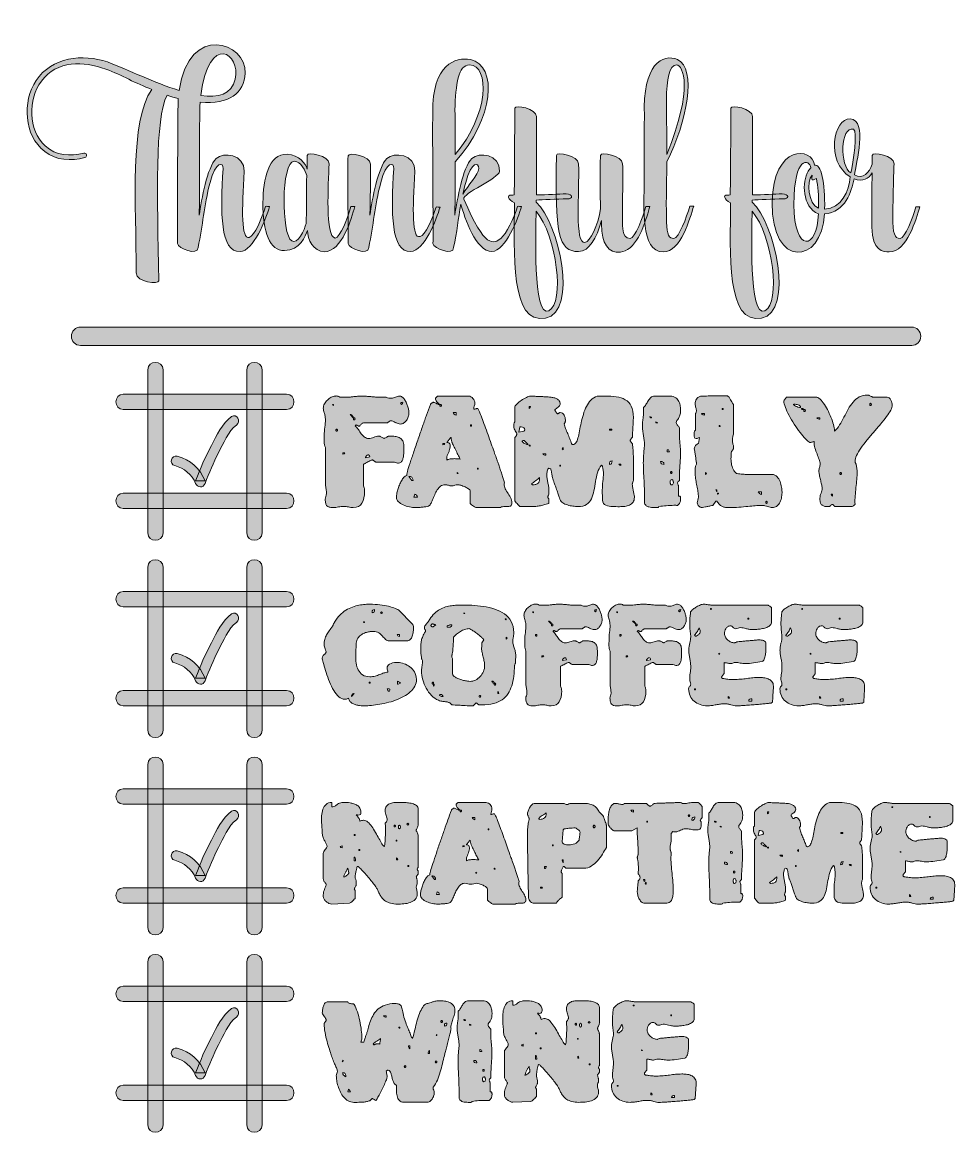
# Model space of a CAD drawing. Header units: inches. Extents: x 211 to 865, y -923 to -143.
import ezdxf

# ---------------------------------------------------------------- set-up
doc = ezdxf.new("R2010")
doc.units = ezdxf.units.IN
doc.header["$MEASUREMENT"] = 0
doc.layers.add('Layer 1', color=7, linetype='Continuous')

# ---------------------------------------------------------------- blocks, each defined once
blk = doc.blocks.new('block 3')
at = {"layer": 'Layer 1', "true_color": 0x040404}
h = blk.add_hatch(color=18, dxfattribs=at)
h.dxf.hatch_style = 2
edge = h.paths.add_edge_path()
edge.add_spline(control_points=[(347.33, -238.31), (351.96, -233.68), (367.4, -235.23), (366.78, -247.27), (365.39, -274.43), (364.62, -295.43), (370.48, -293.73), (374.03, -292.8), (379.44, -279.99), (381.91, -271.96), (381.91, -271.81), (384.68, -271.96), (384.68, -271.96), (382.06, -281.07), (373.42, -303.3), (364, -303.61), (349.95, -304.23), (350.11, -276.29), (352.11, -245.41), (352.42, -240.94), (346.86, -239.86), (343.01, -255.14), (338.37, -272.27), (338.07, -284.78), (334.52, -300.68), (334.52, -300.68), (334.52, -300.83), (334.52, -300.83), (334.36, -306.85), (320.31, -301.45), (320, -298.05), (320.31, -201.57), (320.47, -198.79), (320.62, -196.17), (318.15, -195.55), (315.53, -194.94), (312.75, -194.01), (304.26, -210.53), (305.8, -263.78), (307.04, -324.14), (307.04, -326.76), (291.14, -325.38), (291.14, -318.58), (291.14, -269.49), (286.35, -212.53), (302.1, -189.84), (290.83, -185.83), (281.1, -179.81), (269.84, -175.64), (254.25, -169.93), (235.57, -169.31), (224.61, -184.13), (215.04, -196.94), (215.19, -218.4), (227.23, -229.51), (234.95, -236.46), (244.83, -236.92), (254.4, -234.61), (255.17, -234.3), (256.1, -234.92), (256.25, -235.69), (256.56, -236.61), (255.94, -237.54), (255.17, -237.7), (245.29, -240.17), (235.26, -239.86), (226.92, -233.37), (212.26, -222.1), (211.18, -198.49), (220.9, -183.67), (231.86, -167.15), (253.63, -164.83), (270.92, -170.55), (285.27, -176.1), (304.26, -185.37), (321.24, -190.61), (328.34, -142.76), (368.48, -156.96), (367.55, -178.42), (366.78, -192.62), (356.59, -200.49), (335.9, -198.79), (335.29, -213), (335.75, -265.64), (335.29, -277.99), (337.14, -266.87), (340.69, -244.95), (347.33, -238.31)], knot_values=[0, 0, 0, 0, 1, 1, 1, 2, 2, 2, 3, 3, 3, 4, 4, 4, 5, 5, 5, 6, 6, 6, 7, 7, 7, 8, 8, 8, 9, 9, 9, 10, 10, 10, 11, 11, 11, 12, 12, 12, 13, 13, 13, 14, 14, 14, 15, 15, 15, 16, 16, 16, 17, 17, 17, 18, 18, 18, 19, 19, 19, 20, 20, 20, 21, 21, 21, 22, 22, 22, 23, 23, 23, 24, 24, 24, 25, 25, 25, 26, 26, 26, 27, 27, 27, 28, 28, 28, 29, 29, 29, 29], degree=3, periodic=1)
edge = h.paths.add_edge_path()
edge.add_spline(control_points=[(336.37, -194.16), (348.72, -196.02), (357.98, -193.55), (360.6, -182.59), (364.62, -165.14), (342.54, -149.09), (336.37, -194.16)], knot_values=[0, 0, 0, 0, 1, 1, 1, 2, 2, 2, 2], degree=3, periodic=1)
h = blk.add_hatch(color=18, dxfattribs=at)
h.dxf.hatch_style = 2
edge = h.paths.add_edge_path()
edge.add_spline(control_points=[(499.19, -206.2), (498.73, -172.09), (515.25, -167), (525.59, -169), (545.04, -172.86), (542.26, -210.68), (514.94, -240.63), (514.94, -253.6), (514.94, -266.87), (514.63, -277.99), (516.48, -266.87), (520.03, -244.95), (526.67, -238.31), (531.3, -233.68), (546.74, -235.23), (546.12, -247.27), (545.81, -252.36), (519.42, -262.7), (521.11, -266.87), (535.78, -302.07), (541.95, -298.36), (547.2, -294.19), (550.13, -291.88), (556.62, -279.99), (558.62, -271.96), (558.62, -271.81), (561.4, -271.96), (561.4, -271.96), (559.39, -279.99), (550.13, -303.3), (540.72, -303.61), (529.91, -304.07), (521.27, -279.84), (518.95, -270.27), (517.1, -280.61), (516.17, -289.87), (513.86, -300.68), (513.86, -300.68), (513.86, -300.83), (513.86, -300.83), (513.7, -306.85), (499.66, -301.45), (499.35, -298.05), (499.66, -289.25), (498.88, -223.65), (499.19, -206.2)], knot_values=[0, 0, 0, 0, 1, 1, 1, 2, 2, 2, 3, 3, 3, 4, 4, 4, 5, 5, 5, 6, 6, 6, 7, 7, 7, 8, 8, 8, 9, 9, 9, 10, 10, 10, 11, 11, 11, 12, 12, 12, 13, 13, 13, 14, 14, 14, 15, 15, 15, 15], degree=3, periodic=1)
edge = h.paths.add_edge_path()
edge.add_spline(control_points=[(514.94, -235.53), (538.71, -207.59), (539.33, -173.02), (524.97, -172.71), (517.1, -172.55), (515.25, -186.29), (514.78, -204.35), (514.94, -212.38), (514.94, -223.65), (514.94, -235.53)], knot_values=[0, 0, 0, 0, 1, 1, 1, 2, 2, 2, 3, 3, 3, 3], degree=3, periodic=1)
edge = h.paths.add_edge_path()
edge.add_spline(control_points=[(520.34, -263.47), (523.74, -257.45), (531.15, -249.58), (531.45, -245.41), (531.76, -240.94), (526.21, -239.86), (522.35, -255.14), (521.58, -258.07), (520.8, -260.85), (520.34, -263.47)], knot_values=[0, 0, 0, 0, 1, 1, 1, 2, 2, 2, 3, 3, 3, 3], degree=3, periodic=1)
h = blk.add_hatch(color=18, dxfattribs=at)
h.dxf.hatch_style = 2
edge = h.paths.add_edge_path()
edge.add_spline(control_points=[(647.68, -208.67), (646.29, -172.4), (660.49, -164.22), (670.99, -169), (684.57, -175.18), (677.62, -212.84), (663.42, -240.63), (663.27, -256.37), (662.8, -271.35), (663.27, -283.08), (663.42, -291.72), (665.12, -294.66), (668.36, -294.35), (671.91, -294.19), (677.31, -279.53), (679.48, -271.81), (679.48, -271.81), (682.25, -271.81), (682.25, -271.81), (679.78, -279.99), (673.3, -303.92), (660.8, -303.92), (644.9, -303.92), (647.52, -271.81), (647.52, -254.21), (647.52, -249.27), (647.52, -218.25), (647.68, -208.67)], knot_values=[0, 0, 0, 0, 1, 1, 1, 2, 2, 2, 3, 3, 3, 4, 4, 4, 5, 5, 5, 6, 6, 6, 7, 7, 7, 8, 8, 8, 9, 9, 9, 9], degree=3, periodic=1)
edge = h.paths.add_edge_path()
edge.add_spline(control_points=[(663.42, -235.53), (682.41, -188.76), (674.69, -173.02), (670.37, -172.71), (659.56, -171.78), (664.19, -217.47), (663.42, -235.53)], knot_values=[0, 0, 0, 0, 1, 1, 1, 2, 2, 2, 2], degree=3, periodic=1)
h = blk.add_hatch(color=18, dxfattribs=at)
h.dxf.hatch_style = 2
edge = h.paths.add_edge_path()
edge.add_spline(control_points=[(554.45, -264.09), (555.07, -264.09), (555.68, -263.94), (556.3, -263.94), (556.76, -247.27), (556.61, -206.2), (556.76, -202.96), (556.76, -200.34), (572.05, -203.43), (572.05, -208.83), (572.05, -213), (572.05, -249.12), (572.05, -263.94), (579.3, -263.78), (587.33, -263.17), (592.89, -263.17), (597.83, -263.17), (597.83, -266.87), (593.35, -266.72), (586.4, -266.56), (576.06, -267.49), (571.74, -267.49), (571.74, -267.49), (571.74, -269.03), (571.74, -269.03), (587.95, -283.39), (601.22, -345.91), (578.38, -350.38), (553.21, -355.32), (556.61, -304.07), (556.46, -269.49), (551.98, -266.72), (550.9, -263.94), (554.45, -264.09)], knot_values=[0, 0, 0, 0, 1, 1, 1, 2, 2, 2, 3, 3, 3, 4, 4, 4, 5, 5, 5, 6, 6, 6, 7, 7, 7, 8, 8, 8, 9, 9, 9, 10, 10, 10, 11, 11, 11, 11], degree=3, periodic=1)
edge = h.paths.add_edge_path()
edge.add_spline(control_points=[(580.69, -345.13), (591.96, -339.73), (586.25, -292.65), (571.74, -275.36), (571.74, -275.36), (571.74, -275.51), (571.74, -275.51), (571.58, -286.32), (569.11, -350.69), (580.69, -345.13)], knot_values=[0, 0, 0, 0, 1, 1, 1, 2, 2, 2, 3, 3, 3, 3], degree=3, periodic=1)
h = blk.add_hatch(color=18, dxfattribs=at)
h.dxf.hatch_style = 2
edge = h.paths.add_edge_path()
edge.add_spline(control_points=[(706.02, -264.09), (706.63, -264.09), (707.25, -263.94), (707.87, -263.94), (708.33, -247.27), (708.18, -206.2), (708.33, -202.96), (708.33, -200.34), (723.61, -203.43), (723.61, -208.83), (723.61, -213), (723.61, -249.12), (723.61, -263.94), (730.87, -263.78), (738.9, -263.17), (744.45, -263.17), (749.39, -263.17), (749.39, -266.87), (744.92, -266.72), (737.97, -266.56), (727.63, -267.49), (723.31, -267.49), (723.31, -267.49), (723.31, -269.03), (723.31, -269.03), (739.51, -283.39), (752.79, -345.91), (729.94, -350.38), (704.78, -355.32), (708.18, -304.07), (708.02, -269.49), (703.55, -266.72), (702.47, -263.94), (706.02, -264.09)], knot_values=[0, 0, 0, 0, 1, 1, 1, 2, 2, 2, 3, 3, 3, 4, 4, 4, 5, 5, 5, 6, 6, 6, 7, 7, 7, 8, 8, 8, 9, 9, 9, 10, 10, 10, 11, 11, 11, 11], degree=3, periodic=1)
edge = h.paths.add_edge_path()
edge.add_spline(control_points=[(732.26, -345.13), (743.53, -339.73), (737.82, -292.65), (723.31, -275.36), (723.31, -275.36), (723.31, -275.51), (723.31, -275.51), (723.15, -286.32), (720.68, -350.69), (732.26, -345.13)], knot_values=[0, 0, 0, 0, 1, 1, 1, 2, 2, 2, 3, 3, 3, 3], degree=3, periodic=1)
h = blk.add_hatch(color=18, dxfattribs=at)
h.dxf.hatch_style = 2
edge = h.paths.add_edge_path()
edge.add_spline(control_points=[(773.93, -277.21), (772.39, -313.33), (736.58, -315.5), (737.35, -269.19), (737.97, -227.82), (765.91, -230.29), (766.99, -243.1), (771.46, -241.4), (774.71, -255.45), (774.09, -273.82), (785.82, -273.82), (791.38, -260.85), (792.15, -251.28), (774.4, -240.47), (780.42, -209.76), (792.15, -210.53), (804.5, -211.3), (796.16, -242.02), (795.08, -249.89), (801.1, -252.98), (805.42, -248.5), (807.43, -242.33), (807.43, -242.33), (807.43, -236.15), (807.43, -236.15), (807.59, -233.37), (823.18, -236.46), (822.87, -242.02), (822.56, -246.65), (822.1, -263.01), (821.94, -279.22), (821.79, -290.95), (823.33, -294.66), (827.04, -294.35), (830.59, -294.19), (835.99, -279.99), (838.15, -272.27), (838.15, -272.27), (840.93, -272.27), (840.93, -272.27), (838.46, -280.45), (831.97, -303.92), (819.47, -303.92), (815.46, -303.92), (807.28, -303.15), (807.28, -286.47), (807.28, -272.43), (807.28, -258.07), (807.43, -248.35), (805.27, -252.51), (800.79, -254.98), (794.77, -252.67), (792.92, -261.78), (788.75, -275.98), (773.93, -277.21)], knot_values=[0, 0, 0, 0, 1, 1, 1, 2, 2, 2, 3, 3, 3, 4, 4, 4, 5, 5, 5, 6, 6, 6, 7, 7, 7, 8, 8, 8, 9, 9, 9, 10, 10, 10, 11, 11, 11, 12, 12, 12, 13, 13, 13, 14, 14, 14, 15, 15, 15, 16, 16, 16, 17, 17, 17, 18, 18, 18, 18], degree=3, periodic=1)
edge = h.paths.add_edge_path()
edge.add_spline(control_points=[(752.63, -270.58), (752.63, -305.46), (769.15, -302.37), (769.77, -277.21), (758.19, -272.27), (758.19, -254.52), (762.66, -247.27), (763.28, -246.34), (763.9, -245.57), (764.52, -244.95), (763.59, -238.62), (752.63, -235.84), (752.63, -270.58)], knot_values=[0, 0, 0, 0, 1, 1, 1, 2, 2, 2, 3, 3, 3, 4, 4, 4, 4], degree=3, periodic=1)
edge = h.paths.add_edge_path()
edge.add_spline(control_points=[(765.29, -250.04), (761.12, -254.37), (762.66, -270.42), (769.77, -273.2), (770.07, -263.78), (769.46, -257.76), (768.38, -252.36), (767.3, -253.13), (764.83, -254.06), (765.13, -252.82), (765.29, -251.74), (765.29, -250.97), (765.29, -250.04)], knot_values=[0, 0, 0, 0, 1, 1, 1, 2, 2, 2, 3, 3, 3, 4, 4, 4, 4], degree=3, periodic=1)
edge = h.paths.add_edge_path()
edge.add_spline(control_points=[(794.31, -217.78), (785.36, -215.31), (784.28, -243.87), (792.61, -248.5), (794, -241.71), (797.71, -218.71), (794.31, -217.78)], knot_values=[0, 0, 0, 0, 1, 1, 1, 2, 2, 2, 2], degree=3, periodic=1)
h = blk.add_hatch(color=18, dxfattribs=at)
h.dxf.hatch_style = 2
edge = h.paths.add_edge_path()
edge.add_spline(control_points=[(411.07, -236.15), (411.07, -233.37), (426.81, -236.46), (426.5, -242.02), (425.88, -256.68), (423.72, -293.42), (430.67, -294.19), (434.22, -294.04), (439.62, -279.84), (441.78, -272.12), (441.78, -272.12), (444.56, -272.12), (444.56, -272.12), (442.09, -280.3), (435.61, -303.76), (423.11, -303.76), (415.54, -303.76), (411.37, -294.96), (411.22, -288.79), (409.68, -292.96), (406.28, -302.53), (395.17, -302.99), (384.82, -303.46), (379.88, -289.56), (380.04, -269.34), (380.19, -252.98), (383.9, -234.92), (397.02, -235.38), (405.51, -235.69), (409.98, -242.17), (411.07, -245.72), (411.07, -245.72), (411.07, -236.15), (411.07, -236.15)], knot_values=[0, 0, 0, 0, 1, 1, 1, 2, 2, 2, 3, 3, 3, 4, 4, 4, 5, 5, 5, 6, 6, 6, 7, 7, 7, 8, 8, 8, 9, 9, 9, 10, 10, 10, 11, 11, 11, 11], degree=3, periodic=1)
edge = h.paths.add_edge_path()
edge.add_spline(control_points=[(400.26, -296.2), (404.43, -298.67), (409.06, -288.79), (410.45, -283.85), (410.6, -277.37), (410.29, -258.69), (410.91, -250.35), (409.83, -247.42), (406.9, -240.17), (401.96, -240.32), (392.54, -240.63), (393.01, -291.88), (400.26, -296.2)], knot_values=[0, 0, 0, 0, 1, 1, 1, 2, 2, 2, 3, 3, 3, 4, 4, 4, 4], degree=3, periodic=1)
h = blk.add_hatch(color=18, dxfattribs=at)
h.dxf.hatch_style = 2
edge = h.paths.add_edge_path()
edge.add_spline(control_points=[(455.51, -242.33), (455.21, -256.84), (455.82, -246.8), (455.05, -277.99), (456.9, -266.87), (460.45, -244.95), (467.09, -238.31), (471.72, -233.68), (487.16, -235.23), (486.54, -247.27), (485.15, -274.43), (484.38, -294.81), (490.25, -293.11), (493.8, -292.19), (499.2, -280.45), (501.52, -272.43), (501.52, -272.27), (504.3, -272.43), (504.3, -272.43), (501.98, -280.92), (493.18, -303.3), (483.76, -303.61), (469.72, -304.23), (469.87, -276.29), (471.88, -245.41), (472.19, -240.94), (466.63, -239.86), (462.77, -255.14), (458.14, -272.27), (457.83, -284.78), (454.28, -300.68), (454.28, -300.68), (454.28, -300.83), (454.28, -300.83), (454.13, -306.85), (440.08, -301.45), (439.77, -298.05), (440.08, -288.48), (439.15, -246.65), (439.77, -236.46), (439.92, -233.68), (455.67, -236.61), (455.51, -242.33)], knot_values=[0, 0, 0, 0, 1, 1, 1, 2, 2, 2, 3, 3, 3, 4, 4, 4, 5, 5, 5, 6, 6, 6, 7, 7, 7, 8, 8, 8, 9, 9, 9, 10, 10, 10, 11, 11, 11, 12, 12, 12, 13, 13, 13, 14, 14, 14, 14], degree=3, periodic=1)
h = blk.add_hatch(color=18, dxfattribs=at)
h.dxf.hatch_style = 2
edge = h.paths.add_edge_path()
edge.add_spline(control_points=[(632.4, -242.02), (632.71, -253.9), (632.24, -267.18), (632.4, -283.54), (632.4, -284.31), (631.63, -294.66), (637.65, -294.35), (641.2, -294.19), (646.6, -279.68), (648.76, -271.96), (648.76, -271.96), (651.54, -271.96), (651.54, -271.96), (649.38, -279.22), (644.13, -299.13), (634.1, -303.15), (625.14, -306.7), (618.81, -300.83), (617.89, -289.41), (617.58, -287.09), (617.58, -284.62), (617.58, -281.84), (614.18, -294.35), (609.09, -303.46), (601.53, -303.61), (587.17, -303.76), (585.01, -290.64), (585.93, -236.15), (585.93, -233.37), (601.37, -236.46), (601.53, -242.02), (602.14, -262.7), (598.59, -298.67), (606, -297.28), (609.71, -296.51), (615.11, -285.7), (616.96, -273.35), (616.5, -263.94), (616.5, -251.74), (616.81, -236.15), (616.81, -233.37), (632.24, -236.46), (632.4, -242.02)], knot_values=[0, 0, 0, 0, 1, 1, 1, 2, 2, 2, 3, 3, 3, 4, 4, 4, 5, 5, 5, 6, 6, 6, 7, 7, 7, 8, 8, 8, 9, 9, 9, 10, 10, 10, 11, 11, 11, 12, 12, 12, 13, 13, 13, 14, 14, 14, 14], degree=3, periodic=1)
at = {"layer": 'Layer 1', "lineweight": 0}
for points, knots in [([(347.33, -238.31), (351.96, -233.68), (367.4, -235.23), (366.78, -247.27), (365.39, -274.43), (364.62, -295.43), (370.48, -293.73), (374.03, -292.8), (379.44, -279.99), (381.91, -271.96), (381.91, -271.81), (384.68, -271.96), (384.68, -271.96), (382.06, -281.07), (373.42, -303.3), (364, -303.61), (349.95, -304.23), (350.11, -276.29), (352.11, -245.41), (352.42, -240.94), (346.86, -239.86), (343.01, -255.14), (338.37, -272.27), (338.07, -284.78), (334.52, -300.68), (334.52, -300.68), (334.52, -300.83), (334.52, -300.83), (334.36, -306.85), (320.31, -301.45), (320, -298.05), (320.31, -201.57), (320.47, -198.79), (320.62, -196.17), (318.15, -195.55), (315.53, -194.94), (312.75, -194.01), (304.26, -210.53), (305.8, -263.78), (307.04, -324.14), (307.04, -326.76), (291.14, -325.38), (291.14, -318.58), (291.14, -269.49), (286.35, -212.53), (302.1, -189.84), (290.83, -185.83), (281.1, -179.81), (269.84, -175.64), (254.25, -169.93), (235.57, -169.31), (224.61, -184.13), (215.04, -196.94), (215.19, -218.4), (227.23, -229.51), (234.95, -236.46), (244.83, -236.92), (254.4, -234.61), (255.17, -234.3), (256.1, -234.92), (256.25, -235.69), (256.56, -236.61), (255.94, -237.54), (255.17, -237.7), (245.29, -240.17), (235.26, -239.86), (226.92, -233.37), (212.26, -222.1), (211.18, -198.49), (220.9, -183.67), (231.86, -167.15), (253.63, -164.83), (270.92, -170.55), (285.27, -176.1), (304.26, -185.37), (321.24, -190.61), (328.34, -142.76), (368.48, -156.96), (367.55, -178.42), (366.78, -192.62), (356.59, -200.49), (335.9, -198.79), (335.29, -213), (335.75, -265.64), (335.29, -277.99), (337.14, -266.87), (340.69, -244.95), (347.33, -238.31)], [0, 0, 0, 0, 1, 1, 1, 2, 2, 2, 3, 3, 3, 4, 4, 4, 5, 5, 5, 6, 6, 6, 7, 7, 7, 8, 8, 8, 9, 9, 9, 10, 10, 10, 11, 11, 11, 12, 12, 12, 13, 13, 13, 14, 14, 14, 15, 15, 15, 16, 16, 16, 17, 17, 17, 18, 18, 18, 19, 19, 19, 20, 20, 20, 21, 21, 21, 22, 22, 22, 23, 23, 23, 24, 24, 24, 25, 25, 25, 26, 26, 26, 27, 27, 27, 28, 28, 28, 29, 29, 29, 29]), ([(336.37, -194.16), (348.72, -196.02), (357.98, -193.55), (360.6, -182.59), (364.62, -165.14), (342.54, -149.09), (336.37, -194.16)], [0, 0, 0, 0, 1, 1, 1, 2, 2, 2, 2]), ([(499.19, -206.2), (498.73, -172.09), (515.25, -167), (525.59, -169), (545.04, -172.86), (542.26, -210.68), (514.94, -240.63), (514.94, -253.6), (514.94, -266.87), (514.63, -277.99), (516.48, -266.87), (520.03, -244.95), (526.67, -238.31), (531.3, -233.68), (546.74, -235.23), (546.12, -247.27), (545.81, -252.36), (519.42, -262.7), (521.11, -266.87), (535.78, -302.07), (541.95, -298.36), (547.2, -294.19), (550.13, -291.88), (556.62, -279.99), (558.62, -271.96), (558.62, -271.81), (561.4, -271.96), (561.4, -271.96), (559.39, -279.99), (550.13, -303.3), (540.72, -303.61), (529.91, -304.07), (521.27, -279.84), (518.95, -270.27), (517.1, -280.61), (516.17, -289.87), (513.86, -300.68), (513.86, -300.68), (513.86, -300.83), (513.86, -300.83), (513.7, -306.85), (499.66, -301.45), (499.35, -298.05), (499.66, -289.25), (498.88, -223.65), (499.19, -206.2)], [0, 0, 0, 0, 1, 1, 1, 2, 2, 2, 3, 3, 3, 4, 4, 4, 5, 5, 5, 6, 6, 6, 7, 7, 7, 8, 8, 8, 9, 9, 9, 10, 10, 10, 11, 11, 11, 12, 12, 12, 13, 13, 13, 14, 14, 14, 15, 15, 15, 15]), ([(647.68, -208.67), (646.29, -172.4), (660.49, -164.22), (670.99, -169), (684.57, -175.18), (677.62, -212.84), (663.42, -240.63), (663.27, -256.37), (662.8, -271.35), (663.27, -283.08), (663.42, -291.72), (665.12, -294.66), (668.36, -294.35), (671.91, -294.19), (677.31, -279.53), (679.48, -271.81), (679.48, -271.81), (682.25, -271.81), (682.25, -271.81), (679.78, -279.99), (673.3, -303.92), (660.8, -303.92), (644.9, -303.92), (647.52, -271.81), (647.52, -254.21), (647.52, -249.27), (647.52, -218.25), (647.68, -208.67)], [0, 0, 0, 0, 1, 1, 1, 2, 2, 2, 3, 3, 3, 4, 4, 4, 5, 5, 5, 6, 6, 6, 7, 7, 7, 8, 8, 8, 9, 9, 9, 9]), ([(514.94, -235.53), (538.71, -207.59), (539.33, -173.02), (524.97, -172.71), (517.1, -172.55), (515.25, -186.29), (514.78, -204.35), (514.94, -212.38), (514.94, -223.65), (514.94, -235.53)], [0, 0, 0, 0, 1, 1, 1, 2, 2, 2, 3, 3, 3, 3]), ([(663.42, -235.53), (682.41, -188.76), (674.69, -173.02), (670.37, -172.71), (659.56, -171.78), (664.19, -217.47), (663.42, -235.53)], [0, 0, 0, 0, 1, 1, 1, 2, 2, 2, 2]), ([(554.45, -264.09), (555.07, -264.09), (555.68, -263.94), (556.3, -263.94), (556.76, -247.27), (556.61, -206.2), (556.76, -202.96), (556.76, -200.34), (572.05, -203.43), (572.05, -208.83), (572.05, -213), (572.05, -249.12), (572.05, -263.94), (579.3, -263.78), (587.33, -263.17), (592.89, -263.17), (597.83, -263.17), (597.83, -266.87), (593.35, -266.72), (586.4, -266.56), (576.06, -267.49), (571.74, -267.49), (571.74, -267.49), (571.74, -269.03), (571.74, -269.03), (587.95, -283.39), (601.22, -345.91), (578.38, -350.38), (553.21, -355.32), (556.61, -304.07), (556.46, -269.49), (551.98, -266.72), (550.9, -263.94), (554.45, -264.09)], [0, 0, 0, 0, 1, 1, 1, 2, 2, 2, 3, 3, 3, 4, 4, 4, 5, 5, 5, 6, 6, 6, 7, 7, 7, 8, 8, 8, 9, 9, 9, 10, 10, 10, 11, 11, 11, 11]), ([(706.02, -264.09), (706.63, -264.09), (707.25, -263.94), (707.87, -263.94), (708.33, -247.27), (708.18, -206.2), (708.33, -202.96), (708.33, -200.34), (723.61, -203.43), (723.61, -208.83), (723.61, -213), (723.61, -249.12), (723.61, -263.94), (730.87, -263.78), (738.9, -263.17), (744.45, -263.17), (749.39, -263.17), (749.39, -266.87), (744.92, -266.72), (737.97, -266.56), (727.63, -267.49), (723.31, -267.49), (723.31, -267.49), (723.31, -269.03), (723.31, -269.03), (739.51, -283.39), (752.79, -345.91), (729.94, -350.38), (704.78, -355.32), (708.18, -304.07), (708.02, -269.49), (703.55, -266.72), (702.47, -263.94), (706.02, -264.09)], [0, 0, 0, 0, 1, 1, 1, 2, 2, 2, 3, 3, 3, 4, 4, 4, 5, 5, 5, 6, 6, 6, 7, 7, 7, 8, 8, 8, 9, 9, 9, 10, 10, 10, 11, 11, 11, 11]), ([(773.93, -277.21), (772.39, -313.33), (736.58, -315.5), (737.35, -269.19), (737.97, -227.82), (765.91, -230.29), (766.99, -243.1), (771.46, -241.4), (774.71, -255.45), (774.09, -273.82), (785.82, -273.82), (791.38, -260.85), (792.15, -251.28), (774.4, -240.47), (780.42, -209.76), (792.15, -210.53), (804.5, -211.3), (796.16, -242.02), (795.08, -249.89), (801.1, -252.98), (805.42, -248.5), (807.43, -242.33), (807.43, -242.33), (807.43, -236.15), (807.43, -236.15), (807.59, -233.37), (823.18, -236.46), (822.87, -242.02), (822.56, -246.65), (822.1, -263.01), (821.94, -279.22), (821.79, -290.95), (823.33, -294.66), (827.04, -294.35), (830.59, -294.19), (835.99, -279.99), (838.15, -272.27), (838.15, -272.27), (840.93, -272.27), (840.93, -272.27), (838.46, -280.45), (831.97, -303.92), (819.47, -303.92), (815.46, -303.92), (807.28, -303.15), (807.28, -286.47), (807.28, -272.43), (807.28, -258.07), (807.43, -248.35), (805.27, -252.51), (800.79, -254.98), (794.77, -252.67), (792.92, -261.78), (788.75, -275.98), (773.93, -277.21)], [0, 0, 0, 0, 1, 1, 1, 2, 2, 2, 3, 3, 3, 4, 4, 4, 5, 5, 5, 6, 6, 6, 7, 7, 7, 8, 8, 8, 9, 9, 9, 10, 10, 10, 11, 11, 11, 12, 12, 12, 13, 13, 13, 14, 14, 14, 15, 15, 15, 16, 16, 16, 17, 17, 17, 18, 18, 18, 18]), ([(794.31, -217.78), (785.36, -215.31), (784.28, -243.87), (792.61, -248.5), (794, -241.71), (797.71, -218.71), (794.31, -217.78)], [0, 0, 0, 0, 1, 1, 1, 2, 2, 2, 2]), ([(411.07, -236.15), (411.07, -233.37), (426.81, -236.46), (426.5, -242.02), (425.88, -256.68), (423.72, -293.42), (430.67, -294.19), (434.22, -294.04), (439.62, -279.84), (441.78, -272.12), (441.78, -272.12), (444.56, -272.12), (444.56, -272.12), (442.09, -280.3), (435.61, -303.76), (423.11, -303.76), (415.54, -303.76), (411.37, -294.96), (411.22, -288.79), (409.68, -292.96), (406.28, -302.53), (395.17, -302.99), (384.82, -303.46), (379.88, -289.56), (380.04, -269.34), (380.19, -252.98), (383.9, -234.92), (397.02, -235.38), (405.51, -235.69), (409.98, -242.17), (411.07, -245.72), (411.07, -245.72), (411.07, -236.15), (411.07, -236.15)], [0, 0, 0, 0, 1, 1, 1, 2, 2, 2, 3, 3, 3, 4, 4, 4, 5, 5, 5, 6, 6, 6, 7, 7, 7, 8, 8, 8, 9, 9, 9, 10, 10, 10, 11, 11, 11, 11]), ([(455.51, -242.33), (455.21, -256.84), (455.82, -246.8), (455.05, -277.99), (456.9, -266.87), (460.45, -244.95), (467.09, -238.31), (471.72, -233.68), (487.16, -235.23), (486.54, -247.27), (485.15, -274.43), (484.38, -294.81), (490.25, -293.11), (493.8, -292.19), (499.2, -280.45), (501.52, -272.43), (501.52, -272.27), (504.3, -272.43), (504.3, -272.43), (501.98, -280.92), (493.18, -303.3), (483.76, -303.61), (469.72, -304.23), (469.87, -276.29), (471.88, -245.41), (472.19, -240.94), (466.63, -239.86), (462.77, -255.14), (458.14, -272.27), (457.83, -284.78), (454.28, -300.68), (454.28, -300.68), (454.28, -300.83), (454.28, -300.83), (454.13, -306.85), (440.08, -301.45), (439.77, -298.05), (440.08, -288.48), (439.15, -246.65), (439.77, -236.46), (439.92, -233.68), (455.67, -236.61), (455.51, -242.33)], [0, 0, 0, 0, 1, 1, 1, 2, 2, 2, 3, 3, 3, 4, 4, 4, 5, 5, 5, 6, 6, 6, 7, 7, 7, 8, 8, 8, 9, 9, 9, 10, 10, 10, 11, 11, 11, 12, 12, 12, 13, 13, 13, 14, 14, 14, 14]), ([(632.4, -242.02), (632.71, -253.9), (632.24, -267.18), (632.4, -283.54), (632.4, -284.31), (631.63, -294.66), (637.65, -294.35), (641.2, -294.19), (646.6, -279.68), (648.76, -271.96), (648.76, -271.96), (651.54, -271.96), (651.54, -271.96), (649.38, -279.22), (644.13, -299.13), (634.1, -303.15), (625.14, -306.7), (618.81, -300.83), (617.89, -289.41), (617.58, -287.09), (617.58, -284.62), (617.58, -281.84), (614.18, -294.35), (609.09, -303.46), (601.53, -303.61), (587.17, -303.76), (585.01, -290.64), (585.93, -236.15), (585.93, -233.37), (601.37, -236.46), (601.53, -242.02), (602.14, -262.7), (598.59, -298.67), (606, -297.28), (609.71, -296.51), (615.11, -285.7), (616.96, -273.35), (616.5, -263.94), (616.5, -251.74), (616.81, -236.15), (616.81, -233.37), (632.24, -236.46), (632.4, -242.02)], [0, 0, 0, 0, 1, 1, 1, 2, 2, 2, 3, 3, 3, 4, 4, 4, 5, 5, 5, 6, 6, 6, 7, 7, 7, 8, 8, 8, 9, 9, 9, 10, 10, 10, 11, 11, 11, 12, 12, 12, 13, 13, 13, 14, 14, 14, 14]), ([(400.26, -296.2), (404.43, -298.67), (409.06, -288.79), (410.45, -283.85), (410.6, -277.37), (410.29, -258.69), (410.91, -250.35), (409.83, -247.42), (406.9, -240.17), (401.96, -240.32), (392.54, -240.63), (393.01, -291.88), (400.26, -296.2)], [0, 0, 0, 0, 1, 1, 1, 2, 2, 2, 3, 3, 3, 4, 4, 4, 4]), ([(520.34, -263.47), (523.74, -257.45), (531.15, -249.58), (531.45, -245.41), (531.76, -240.94), (526.21, -239.86), (522.35, -255.14), (521.58, -258.07), (520.8, -260.85), (520.34, -263.47)], [0, 0, 0, 0, 1, 1, 1, 2, 2, 2, 3, 3, 3, 3]), ([(752.63, -270.58), (752.63, -305.46), (769.15, -302.37), (769.77, -277.21), (758.19, -272.27), (758.19, -254.52), (762.66, -247.27), (763.28, -246.34), (763.9, -245.57), (764.52, -244.95), (763.59, -238.62), (752.63, -235.84), (752.63, -270.58)], [0, 0, 0, 0, 1, 1, 1, 2, 2, 2, 3, 3, 3, 4, 4, 4, 4]), ([(765.29, -250.04), (761.12, -254.37), (762.66, -270.42), (769.77, -273.2), (770.07, -263.78), (769.46, -257.76), (768.38, -252.36), (767.3, -253.13), (764.83, -254.06), (765.13, -252.82), (765.29, -251.74), (765.29, -250.97), (765.29, -250.04)], [0, 0, 0, 0, 1, 1, 1, 2, 2, 2, 3, 3, 3, 4, 4, 4, 4]), ([(580.69, -345.13), (591.96, -339.73), (586.25, -292.65), (571.74, -275.36), (571.74, -275.36), (571.74, -275.51), (571.74, -275.51), (571.58, -286.32), (569.11, -350.69), (580.69, -345.13)], [0, 0, 0, 0, 1, 1, 1, 2, 2, 2, 3, 3, 3, 3]), ([(732.26, -345.13), (743.53, -339.73), (737.82, -292.65), (723.31, -275.36), (723.31, -275.36), (723.31, -275.51), (723.31, -275.51), (723.15, -286.32), (720.68, -350.69), (732.26, -345.13)], [0, 0, 0, 0, 1, 1, 1, 2, 2, 2, 3, 3, 3, 3])]:
    blk.add_open_spline(points, degree=3, knots=knots, dxfattribs=at)
blk = doc.blocks.new('block 4')
at = {"layer": 'Layer 1', "true_color": 0x040404}
h = blk.add_hatch(color=18, dxfattribs=at)
h.dxf.hatch_style = 2
edge = h.paths.add_edge_path()
edge.add_spline(control_points=[(437.58, -690.1), (437.84, -690.1), (438.3, -690.12), (438.96, -690.15), (439.62, -690.18), (440.37, -690.26), (441.2, -690.39), (442.04, -690.52), (442.9, -690.72), (443.79, -690.99), (444.67, -691.27), (445.48, -691.65), (446.23, -692.15), (446.97, -692.65), (447.58, -693.29), (448.06, -694.06), (448.54, -694.83), (448.78, -695.77), (448.78, -696.86), (448.78, -697.6), (448.66, -698.13), (448.4, -698.46), (448.14, -698.78), (447.71, -698.94), (447.09, -698.94), (446.74, -698.94), (446.19, -698.86), (445.45, -698.7), (446.03, -699.31), (446.59, -700.01), (447.12, -700.8), (447.65, -701.59), (447.98, -702.43), (448.11, -703.33), (448.46, -702.98), (448.84, -702.77), (449.24, -702.7), (449.65, -702.64), (450.07, -702.61), (450.52, -702.61), (450.52, -702.61), (450.86, -702.61), (450.86, -702.61), (451.76, -702.61), (452.68, -703.02), (453.61, -703.84), (454.55, -704.66), (455.46, -705.7), (456.37, -706.95), (457.27, -708.21), (458.14, -709.59), (459, -711.11), (459.85, -712.62), (460.66, -714.06), (461.44, -715.43), (462.21, -716.8), (462.92, -718), (463.56, -719.05), (464.21, -720.1), (464.77, -720.78), (465.25, -721.1), (465.67, -718.46), (465.91, -715.71), (465.98, -712.85), (466.04, -709.98), (466.01, -707.24), (465.88, -704.64), (465.98, -704.54), (466.1, -704.39), (466.27, -704.2), (466.43, -704.01), (466.58, -703.8), (466.72, -703.57), (466.87, -703.35), (466.99, -703.12), (467.09, -702.9), (467.18, -702.67), (467.23, -702.5), (467.23, -702.37), (467.23, -701.88), (467.16, -701.39), (467.01, -700.89), (466.87, -700.39), (466.71, -699.88), (466.53, -699.35), (466.35, -698.82), (466.19, -698.25), (466.05, -697.66), (465.9, -697.06), (465.83, -696.43), (465.83, -695.75), (465.83, -694.49), (466.11, -693.49), (466.68, -692.73), (467.24, -691.98), (467.96, -691.4), (468.83, -690.99), (469.69, -690.59), (470.68, -690.33), (471.77, -690.22), (472.87, -690.11), (473.94, -690.05), (475.01, -690.05), (475.65, -690.05), (476.27, -690.06), (476.87, -690.08), (477.46, -690.09), (478, -690.1), (478.48, -690.1), (479.22, -690.1), (480.18, -690.15), (481.36, -690.24), (482.53, -690.34), (483.68, -690.55), (484.81, -690.87), (485.94, -691.2), (486.91, -691.66), (487.73, -692.27), (488.55, -692.89), (488.96, -693.71), (488.96, -694.74), (488.96, -694.74), (488.96, -705.94), (488.96, -705.94), (488.96, -706), (488.87, -706.29), (488.7, -706.78), (488.52, -707.28), (488.38, -707.66), (488.29, -707.92), (488.25, -707.98), (488.15, -708.21), (487.97, -708.6), (487.79, -708.98), (487.69, -709.21), (487.66, -709.27), (487.66, -709.27), (487.66, -709.42), (487.66, -709.42), (487.63, -709.45), (487.61, -709.5), (487.61, -709.56), (487.61, -709.66), (487.63, -709.72), (487.66, -709.75), (487.66, -709.82), (487.66, -709.87), (487.66, -709.9), (487.69, -709.96), (487.79, -710.19), (487.97, -710.57), (488.15, -710.96), (488.25, -711.19), (488.29, -711.25), (488.38, -711.51), (488.52, -711.89), (488.7, -712.39), (488.87, -712.88), (488.96, -713.17), (488.96, -713.23), (488.96, -713.23), (488.96, -735.64), (488.96, -735.64), (488.87, -735.7), (488.73, -735.9), (488.55, -736.24), (488.37, -736.58), (488.29, -736.81), (488.29, -736.94), (488.29, -736.97), (488.32, -737.05), (488.38, -737.18), (488.45, -737.31), (488.52, -737.45), (488.6, -737.59), (488.68, -737.74), (488.76, -737.88), (488.84, -738), (488.92, -738.13), (488.96, -738.21), (488.96, -738.25), (488.96, -738.31), (488.97, -738.47), (488.99, -738.73), (489, -738.99), (489.01, -739.18), (489.01, -739.31), (489.01, -739.31), (489.01, -739.84), (489.01, -739.84), (488.98, -739.97), (488.96, -740.1), (488.96, -740.23), (488.93, -740.29), (488.85, -740.42), (488.72, -740.61), (488.59, -740.8), (488.45, -741.01), (488.29, -741.22), (488.12, -741.43), (487.98, -741.63), (487.85, -741.82), (487.72, -742.01), (487.66, -742.14), (487.66, -742.2), (487.66, -742.27), (487.69, -742.43), (487.76, -742.69), (487.82, -742.95), (487.89, -743.23), (487.97, -743.53), (488.05, -743.84), (488.12, -744.12), (488.19, -744.38), (488.25, -744.64), (488.29, -744.8), (488.29, -744.86), (488.32, -744.89), (488.33, -745.09), (488.33, -745.44), (488.33, -745.79), (488.33, -746.05), (488.33, -746.21), (488.33, -746.86), (488.21, -747.4), (487.97, -747.85), (487.73, -748.31), (487.61, -748.84), (487.61, -749.45), (487.61, -750.19), (487.73, -750.91), (487.97, -751.62), (488.21, -752.33), (488.33, -753.17), (488.33, -754.13), (488.33, -755.81), (487.86, -757.13), (486.91, -758.09), (485.96, -759.06), (484.79, -759.78), (483.38, -760.27), (481.98, -760.75), (480.49, -761.05), (478.89, -761.18), (477.3, -761.31), (475.88, -761.38), (474.62, -761.38), (472.69, -761.38), (471.03, -761.18), (469.65, -760.8), (468.26, -760.41), (467.08, -759.91), (466.1, -759.3), (465.11, -758.69), (464.31, -757.99), (463.68, -757.2), (463.05, -756.41), (462.51, -755.61), (462.06, -754.78), (461.61, -753.96), (461.22, -753.16), (460.88, -752.37), (460.54, -751.58), (460.2, -750.88), (459.84, -750.27), (459.49, -749.63), (458.95, -748.83), (458.23, -747.88), (457.5, -746.93), (456.7, -745.92), (455.84, -744.84), (454.97, -743.76), (454.05, -742.67), (453.08, -741.58), (452.12, -740.48), (451.22, -739.48), (450.38, -738.56), (449.54, -737.64), (448.79, -736.85), (448.13, -736.19), (447.47, -735.53), (447.01, -735.12), (446.76, -734.96), (446.76, -734.96), (446.61, -734.91), (446.61, -734.91), (446.61, -734.91), (446.42, -734.91), (446.42, -734.91), (446.39, -734.91), (446.34, -734.92), (446.27, -734.94), (446.21, -734.95), (446.16, -734.96), (446.13, -734.96), (446.1, -735.12), (446.01, -735.51), (445.86, -736.12), (445.72, -736.73), (445.57, -737.42), (445.4, -738.17), (445.24, -738.93), (445.1, -739.68), (444.97, -740.42), (444.84, -741.16), (444.78, -741.74), (444.78, -742.16), (444.78, -742.8), (444.9, -743.45), (445.14, -744.09), (445.38, -744.73), (445.5, -745.47), (445.5, -746.31), (445.5, -746.57), (445.49, -746.93), (445.48, -747.4), (445.46, -747.86), (445.45, -748.11), (445.45, -748.14), (445.45, -748.21), (445.38, -748.37), (445.24, -748.63), (445.09, -748.89), (444.95, -749.17), (444.8, -749.47), (444.66, -749.78), (444.51, -750.06), (444.37, -750.32), (444.22, -750.58), (444.15, -750.74), (444.15, -750.8), (444.15, -750.83), (444.18, -750.91), (444.25, -751.04), (444.31, -751.17), (444.38, -751.31), (444.46, -751.45), (444.54, -751.6), (444.62, -751.73), (444.68, -751.86), (444.74, -751.99), (444.78, -752.07), (444.78, -752.1), (444.78, -752.14), (444.78, -752.26), (444.8, -752.47), (444.82, -752.68), (444.83, -752.92), (444.83, -753.19), (444.83, -753.46), (444.83, -753.75), (444.83, -754.04), (444.83, -754.33), (444.83, -754.57), (444.83, -754.76), (444.83, -754.86), (444.83, -755.03), (444.83, -755.27), (444.83, -755.51), (444.83, -755.77), (444.83, -756.06), (444.83, -756.35), (444.82, -756.62), (444.8, -756.86), (444.78, -757.1), (444.78, -757.27), (444.78, -757.37), (444.68, -757.46), (444.46, -757.69), (444.13, -758.04), (443.79, -758.4), (443.42, -758.77), (443.01, -759.16), (442.61, -759.54), (442.2, -759.89), (441.78, -760.22), (441.36, -760.54), (441.04, -760.7), (440.82, -760.7), (440.82, -760.7), (428.31, -761.33), (428.31, -761.33), (427.73, -761.33), (427.09, -761.18), (426.38, -760.87), (425.67, -760.56), (425.02, -760.16), (424.42, -759.66), (423.83, -759.16), (423.33, -758.6), (422.93, -757.97), (422.52, -757.34), (422.32, -756.72), (422.32, -756.11), (422.32, -755.27), (422.37, -754.53), (422.47, -753.87), (422.56, -753.21), (422.71, -752.57), (422.9, -751.96), (423.09, -751.35), (423.31, -750.74), (423.55, -750.12), (423.8, -749.51), (424.06, -748.85), (424.35, -748.14), (424.35, -748.14), (424.4, -748), (424.4, -748), (424.4, -748), (424.4, -747.81), (424.4, -747.81), (424.4, -747.81), (424.4, -747.66), (424.4, -747.66), (424.4, -747.66), (424.35, -747.52), (424.35, -747.52), (424.19, -747.16), (424, -746.84), (423.77, -746.55), (423.55, -746.26), (423.33, -745.96), (423.12, -745.66), (422.91, -745.35), (422.73, -745.03), (422.59, -744.69), (422.44, -744.35), (422.37, -743.98), (422.37, -743.56), (422.37, -743.56), (422.37, -725.74), (422.37, -725.74), (422.37, -725.32), (422.51, -724.89), (422.78, -724.44), (423.05, -723.98), (423.36, -723.56), (423.7, -723.15), (424.04, -722.75), (424.34, -722.37), (424.62, -722.02), (424.89, -721.67), (425.03, -721.36), (425.03, -721.1), (425.03, -720.49), (424.85, -719.85), (424.5, -719.2), (424.14, -718.53), (423.76, -717.83), (423.36, -717.07), (422.96, -716.31), (422.58, -715.5), (422.23, -714.63), (421.87, -713.76), (421.69, -712.83), (421.69, -711.83), (421.69, -711.16), (421.63, -710.15), (421.5, -708.81), (421.37, -707.48), (421.27, -706), (421.19, -704.39), (421.11, -702.79), (421.12, -701.13), (421.24, -699.44), (421.35, -697.76), (421.65, -696.22), (422.15, -694.83), (422.65, -693.45), (423.38, -692.31), (424.35, -691.43), (425.32, -690.54), (426.64, -690.1), (428.31, -690.1), (428.31, -690.1), (428.31, -693.19), (428.31, -693.19), (428.95, -693.19), (429.47, -693.12), (429.86, -692.97), (430.24, -692.83), (430.59, -692.64), (430.89, -692.39), (431.2, -692.15), (431.5, -691.9), (431.79, -691.65), (432.08, -691.39), (432.46, -691.14), (432.95, -690.9), (433.43, -690.65), (434.03, -690.46), (434.76, -690.32), (435.48, -690.17), (436.42, -690.1), (437.58, -690.1)], knot_values=[0, 0, 0, 0, 1, 1, 1, 2, 2, 2, 3, 3, 3, 4, 4, 4, 5, 5, 5, 6, 6, 6, 7, 7, 7, 8, 8, 8, 9, 9, 9, 10, 10, 10, 11, 11, 11, 12, 12, 12, 13, 13, 13, 14, 14, 14, 15, 15, 15, 16, 16, 16, 17, 17, 17, 18, 18, 18, 19, 19, 19, 20, 20, 20, 21, 21, 21, 22, 22, 22, 23, 23, 23, 24, 24, 24, 25, 25, 25, 26, 26, 26, 27, 27, 27, 28, 28, 28, 29, 29, 29, 30, 30, 30, 31, 31, 31, 32, 32, 32, 33, 33, 33, 34, 34, 34, 35, 35, 35, 36, 36, 36, 37, 37, 37, 38, 38, 38, 39, 39, 39, 40, 40, 40, 41, 41, 41, 42, 42, 42, 43, 43, 43, 44, 44, 44, 45, 45, 45, 46, 46, 46, 47, 47, 47, 48, 48, 48, 49, 49, 49, 50, 50, 50, 51, 51, 51, 52, 52, 52, 53, 53, 53, 54, 54, 54, 55, 55, 55, 56, 56, 56, 57, 57, 57, 58, 58, 58, 59, 59, 59, 60, 60, 60, 61, 61, 61, 62, 62, 62, 63, 63, 63, 64, 64, 64, 65, 65, 65, 66, 66, 66, 67, 67, 67, 68, 68, 68, 69, 69, 69, 70, 70, 70, 71, 71, 71, 72, 72, 72, 73, 73, 73, 74, 74, 74, 75, 75, 75, 76, 76, 76, 77, 77, 77, 78, 78, 78, 79, 79, 79, 80, 80, 80, 81, 81, 81, 82, 82, 82, 83, 83, 83, 84, 84, 84, 85, 85, 85, 86, 86, 86, 87, 87, 87, 88, 88, 88, 89, 89, 89, 90, 90, 90, 91, 91, 91, 92, 92, 92, 93, 93, 93, 94, 94, 94, 95, 95, 95, 96, 96, 96, 97, 97, 97, 98, 98, 98, 99, 99, 99, 100, 100, 100, 101, 101, 101, 102, 102, 102, 103, 103, 103, 104, 104, 104, 105, 105, 105, 106, 106, 106, 107, 107, 107, 108, 108, 108, 109, 109, 109, 110, 110, 110, 111, 111, 111, 112, 112, 112, 113, 113, 113, 114, 114, 114, 115, 115, 115, 116, 116, 116, 117, 117, 117, 118, 118, 118, 119, 119, 119, 120, 120, 120, 121, 121, 121, 122, 122, 122, 123, 123, 123, 124, 124, 124, 125, 125, 125, 126, 126, 126, 127, 127, 127, 128, 128, 128, 129, 129, 129, 130, 130, 130, 131, 131, 131, 132, 132, 132, 133, 133, 133, 134, 134, 134, 135, 135, 135, 136, 136, 136, 137, 137, 137, 138, 138, 138, 139, 139, 139, 140, 140, 140, 141, 141, 141, 142, 142, 142, 143, 143, 143, 144, 144, 144, 145, 145, 145, 146, 146, 146, 147, 147, 147, 148, 148, 148, 149, 149, 149, 150, 150, 150, 151, 151, 151, 152, 152, 152, 153, 153, 153, 154, 154, 154, 155, 155, 155, 156, 156, 156, 157, 157, 157, 158, 158, 158, 159, 159, 159, 160, 160, 160, 161, 161, 161, 162, 162, 162, 163, 163, 163, 164, 164, 164, 165, 165, 165, 165], degree=3, periodic=1)
edge = h.paths.add_edge_path()
edge.add_spline(control_points=[(434.25, -721.1), (434.51, -721.65), (434.94, -721.92), (435.55, -721.92), (435.55, -721.92), (435.55, -720.47), (435.55, -720.47), (435.55, -720.47), (434.25, -721.1), (434.25, -721.1)], knot_values=[0, 0, 0, 0, 1, 1, 1, 2, 2, 2, 3, 3, 3, 3], degree=3, periodic=1)
edge = h.paths.add_edge_path()
edge.add_spline(control_points=[(436.76, -742.4), (436.95, -742.4), (437.24, -742.28), (437.63, -742.06), (438.02, -741.84), (438.4, -741.58), (438.79, -741.29), (439.18, -741), (439.51, -740.7), (439.8, -740.39), (440.09, -740.09), (440.24, -739.85), (440.24, -739.69), (440.24, -739.6), (440.23, -739.45), (440.21, -739.26), (440.2, -739.07), (440.19, -738.95), (440.19, -738.92), (440.16, -738.83), (440.12, -738.65), (440.07, -738.39), (440.02, -738.13), (439.96, -737.87), (439.88, -737.59), (439.8, -737.32), (439.72, -737.05), (439.66, -736.8), (439.59, -736.54), (439.55, -736.36), (439.51, -736.26), (439.35, -736.55), (439.12, -736.98), (438.81, -737.54), (438.51, -738.11), (438.2, -738.7), (437.9, -739.33), (437.59, -739.96), (437.32, -740.56), (437.1, -741.12), (436.87, -741.68), (436.76, -742.11), (436.76, -742.4)], knot_values=[0, 0, 0, 0, 1, 1, 1, 2, 2, 2, 3, 3, 3, 4, 4, 4, 5, 5, 5, 6, 6, 6, 7, 7, 7, 8, 8, 8, 9, 9, 9, 10, 10, 10, 11, 11, 11, 12, 12, 12, 13, 13, 13, 14, 14, 14, 14], degree=3, periodic=1)
h.paths.add_polyline_path([(444.15, -712.56), (444.15, -713.23), (444.78, -713.23), (444.78, -712.56)])
edge = h.paths.add_edge_path()
edge.add_spline(control_points=[(445.02, -731), (445.02, -730.9), (445.02, -730.73), (445.02, -730.47), (445.02, -730.21), (444.99, -729.94), (444.95, -729.65), (444.9, -729.36), (444.82, -729.09), (444.7, -728.85), (444.59, -728.61), (444.41, -728.46), (444.15, -728.39), (444.15, -728.39), (444.15, -731), (444.15, -731), (444.15, -731), (445.02, -731), (445.02, -731)], knot_values=[0, 0, 0, 0, 1, 1, 1, 2, 2, 2, 3, 3, 3, 4, 4, 4, 5, 5, 5, 6, 6, 6, 6], degree=3, periodic=1)
h.paths.add_polyline_path([(447.43, -723.76), (448.11, -723.76), (448.11, -723.08), (447.43, -723.08)])
edge = h.paths.add_edge_path()
edge.add_spline(control_points=[(472.5, -705.94), (472.33, -705.94), (472.21, -706.01), (472.13, -706.16), (472.05, -706.3), (472.01, -706.45), (472.01, -706.62), (472.01, -706.78), (472.05, -706.93), (472.13, -707.07), (472.21, -707.22), (472.33, -707.29), (472.5, -707.29), (472.66, -707.29), (472.78, -707.22), (472.86, -707.07), (472.94, -706.93), (472.98, -706.78), (472.98, -706.62), (472.98, -706.45), (472.94, -706.3), (472.86, -706.16), (472.78, -706.01), (472.66, -705.94), (472.5, -705.94)], knot_values=[0, 0, 0, 0, 1, 1, 1, 2, 2, 2, 3, 3, 3, 4, 4, 4, 5, 5, 5, 6, 6, 6, 7, 7, 7, 8, 8, 8, 8], degree=3, periodic=1)
edge = h.paths.add_edge_path()
edge.add_spline(control_points=[(473.8, -716.51), (473.7, -716.48), (473.63, -716.51), (473.58, -716.59), (473.53, -716.67), (473.51, -716.76), (473.51, -716.85), (473.51, -716.95), (473.53, -717.03), (473.58, -717.09), (473.63, -717.16), (473.7, -717.18), (473.8, -717.14), (473.99, -717.08), (474.09, -716.97), (474.09, -716.83), (474.09, -716.68), (473.99, -716.58), (473.8, -716.51)], knot_values=[0, 0, 0, 0, 1, 1, 1, 2, 2, 2, 3, 3, 3, 4, 4, 4, 5, 5, 5, 6, 6, 6, 6], degree=3, periodic=1)
edge = h.paths.add_edge_path()
edge.add_spline(control_points=[(474.62, -730.37), (474.62, -729.73), (474.35, -729.28), (473.8, -729.02), (473.8, -729.02), (473.8, -730.37), (473.8, -730.37), (473.8, -730.37), (474.62, -730.37), (474.62, -730.37)], knot_values=[0, 0, 0, 0, 1, 1, 1, 2, 2, 2, 3, 3, 3, 3], degree=3, periodic=1)
edge = h.paths.add_edge_path()
edge.add_spline(control_points=[(475.78, -708.6), (476.13, -708.47), (476.34, -708.28), (476.41, -708.04), (476.47, -707.8), (476.5, -707.55), (476.5, -707.29), (476.5, -707), (476.47, -706.74), (476.41, -706.5), (476.34, -706.25), (476.13, -706.07), (475.78, -705.94), (475.42, -706.07), (475.22, -706.25), (475.15, -706.5), (475.09, -706.74), (475.05, -707), (475.05, -707.29), (475.05, -707.55), (475.09, -707.8), (475.15, -708.04), (475.22, -708.28), (475.42, -708.47), (475.78, -708.6)], knot_values=[0, 0, 0, 0, 1, 1, 1, 2, 2, 2, 3, 3, 3, 4, 4, 4, 5, 5, 5, 6, 6, 6, 7, 7, 7, 8, 8, 8, 8], degree=3, periodic=1)
h.paths.add_polyline_path([(481.04, -705.31), (481.72, -705.94), (482.39, -705.31), (481.72, -704.64)])
h.paths.add_polyline_path([(481.72, -734.96), (482.39, -734.96), (482.39, -734.29), (481.72, -734.29)])
h = blk.add_hatch(color=18, dxfattribs=at)
h.dxf.hatch_style = 2
edge = h.paths.add_edge_path()
edge.add_spline(control_points=[(517.89, -695.41), (517.89, -695.41), (518.23, -695.41), (518.23, -695.41), (517.58, -694.93), (516.98, -694.36), (516.41, -693.7), (515.85, -693.04), (515.57, -692.29), (515.57, -691.45), (515.63, -691.36), (515.74, -691.24), (515.88, -691.09), (516.03, -690.94), (516.17, -690.8), (516.32, -690.65), (516.46, -690.51), (516.59, -690.39), (516.7, -690.29), (516.82, -690.2), (516.89, -690.15), (516.92, -690.15), (516.92, -690.15), (536.67, -690.15), (536.67, -690.15), (537.22, -690.15), (537.73, -690.28), (538.22, -690.53), (538.7, -690.79), (539.13, -691.14), (539.5, -691.57), (539.87, -692.01), (540.16, -692.48), (540.37, -693), (540.57, -693.51), (540.68, -694.04), (540.68, -694.59), (540.68, -695.24), (540.57, -695.87), (540.37, -696.5), (540.16, -697.13), (540.05, -697.81), (540.05, -698.55), (540.15, -698.55), (540.29, -698.53), (540.49, -698.48), (540.68, -698.43), (540.9, -698.37), (541.14, -698.29), (541.38, -698.21), (541.62, -698.14), (541.86, -698.09), (542.11, -698.04), (542.29, -698.02), (542.42, -698.02), (542.52, -698.02), (542.58, -698.04), (542.61, -698.07), (542.71, -698.1), (542.94, -698.55), (543.31, -699.42), (543.68, -700.29), (544.14, -701.43), (544.69, -702.85), (545.24, -704.27), (545.85, -705.88), (546.52, -707.7), (547.2, -709.52), (547.89, -711.4), (548.6, -713.35), (549.31, -715.3), (550, -717.24), (550.68, -719.17), (551.35, -721.1), (551.98, -722.87), (552.56, -724.48), (553.14, -726.09), (553.64, -727.48), (554.06, -728.64), (554.47, -729.79), (554.76, -730.6), (554.93, -731.05), (555.09, -731.5), (555.3, -732.12), (555.58, -732.91), (555.85, -733.7), (556.15, -734.57), (556.47, -735.52), (556.79, -736.47), (557.12, -737.46), (557.46, -738.49), (557.8, -739.52), (558.12, -740.5), (558.43, -741.43), (558.73, -742.37), (559.01, -743.19), (559.25, -743.92), (559.49, -744.64), (559.66, -745.18), (559.75, -745.54), (559.37, -746.53), (559.39, -747.55), (559.83, -748.58), (560.26, -749.61), (560.82, -750.65), (561.52, -751.69), (562.21, -752.74), (562.87, -753.81), (563.5, -754.91), (564.12, -756), (564.44, -757.14), (564.44, -758.33), (564.44, -758.91), (564.36, -759.36), (564.2, -759.69), (564.04, -760.01), (563.81, -760.25), (563.52, -760.41), (563.23, -760.57), (562.89, -760.68), (562.51, -760.72), (562.12, -760.77), (561.7, -760.8), (561.25, -760.8), (561.25, -760.8), (560, -760.8), (560, -760.8), (559.48, -760.8), (558.97, -760.82), (558.47, -760.87), (557.97, -760.92), (557.52, -761.07), (557.1, -761.33), (557.1, -761.33), (541.31, -761.33), (541.31, -761.33), (541.12, -761.33), (540.82, -761.2), (540.44, -760.94), (540.05, -760.68), (539.65, -760.39), (539.23, -760.07), (538.81, -759.75), (538.45, -759.45), (538.14, -759.18), (537.84, -758.91), (537.69, -758.75), (537.69, -758.72), (537.69, -758.72), (537.69, -750.8), (537.69, -750.8), (537.69, -750.38), (537.36, -749.94), (536.72, -749.47), (536.08, -749.01), (535.32, -748.57), (534.45, -748.17), (533.58, -747.77), (532.7, -747.44), (531.79, -747.18), (530.89, -746.92), (530.2, -746.79), (529.72, -746.79), (529.17, -746.79), (528.58, -746.91), (527.93, -747.15), (527.29, -747.4), (526.6, -747.52), (525.86, -747.52), (525.11, -747.52), (524.42, -747.4), (523.78, -747.15), (523.13, -746.91), (522.43, -746.79), (521.65, -746.79), (520.59, -746.79), (519.66, -747.11), (518.85, -747.73), (518.05, -748.36), (517.33, -749.15), (516.7, -750.1), (516.08, -751.05), (515.53, -752.09), (515.06, -753.22), (514.6, -754.34), (514.14, -755.41), (513.71, -756.43), (513.28, -757.44), (512.84, -758.33), (512.41, -759.11), (511.97, -759.88), (511.5, -760.36), (510.98, -760.56), (510.66, -760.68), (510.13, -760.8), (509.39, -760.89), (508.65, -760.99), (507.84, -761.08), (506.97, -761.16), (506.1, -761.24), (505.27, -761.3), (504.46, -761.33), (503.66, -761.36), (503.03, -761.38), (502.58, -761.38), (501.52, -761.38), (500.29, -761.24), (498.89, -760.97), (497.48, -760.69), (496.17, -760.28), (494.93, -759.73), (493.69, -759.19), (492.64, -758.5), (491.79, -757.68), (490.93, -756.86), (490.51, -755.89), (490.51, -754.76), (490.51, -754.21), (490.59, -753.51), (490.75, -752.66), (490.91, -751.81), (491.14, -750.9), (491.43, -749.93), (491.71, -748.97), (492.06, -747.98), (492.46, -746.99), (492.86, -745.99), (493.31, -745.07), (493.79, -744.23), (494.27, -743.4), (494.8, -742.67), (495.36, -742.06), (495.92, -741.45), (496.51, -741.06), (497.12, -740.9), (497.06, -740.61), (497.23, -739.74), (497.63, -738.29), (498.03, -736.84), (498.59, -735.03), (499.3, -732.86), (500, -730.69), (500.81, -728.26), (501.71, -725.57), (502.61, -722.88), (503.55, -720.14), (504.51, -717.36), (505.48, -714.58), (506.42, -711.87), (507.34, -709.25), (508.25, -706.62), (509.08, -704.29), (509.82, -702.24), (510.56, -700.2), (511.38, -697.92), (512.29, -695.41), (512.35, -695.28), (512.47, -695.14), (512.65, -694.98), (512.83, -694.82), (513.01, -694.67), (513.2, -694.54), (513.4, -694.42), (513.59, -694.3), (513.78, -694.21), (513.98, -694.11), (514.14, -694.08), (514.27, -694.11), (514.36, -694.11), (514.57, -694.17), (514.89, -694.3), (515.21, -694.43), (515.55, -694.57), (515.91, -694.74), (516.26, -694.9), (516.6, -695.04), (516.92, -695.17), (517.24, -695.3), (517.45, -695.38), (517.55, -695.41), (517.55, -695.41), (517.89, -695.41), (517.89, -695.41)], knot_values=[0, 0, 0, 0, 1, 1, 1, 2, 2, 2, 3, 3, 3, 4, 4, 4, 5, 5, 5, 6, 6, 6, 7, 7, 7, 8, 8, 8, 9, 9, 9, 10, 10, 10, 11, 11, 11, 12, 12, 12, 13, 13, 13, 14, 14, 14, 15, 15, 15, 16, 16, 16, 17, 17, 17, 18, 18, 18, 19, 19, 19, 20, 20, 20, 21, 21, 21, 22, 22, 22, 23, 23, 23, 24, 24, 24, 25, 25, 25, 26, 26, 26, 27, 27, 27, 28, 28, 28, 29, 29, 29, 30, 30, 30, 31, 31, 31, 32, 32, 32, 33, 33, 33, 34, 34, 34, 35, 35, 35, 36, 36, 36, 37, 37, 37, 38, 38, 38, 39, 39, 39, 40, 40, 40, 41, 41, 41, 42, 42, 42, 43, 43, 43, 44, 44, 44, 45, 45, 45, 46, 46, 46, 47, 47, 47, 48, 48, 48, 49, 49, 49, 50, 50, 50, 51, 51, 51, 52, 52, 52, 53, 53, 53, 54, 54, 54, 55, 55, 55, 56, 56, 56, 57, 57, 57, 58, 58, 58, 59, 59, 59, 60, 60, 60, 61, 61, 61, 62, 62, 62, 63, 63, 63, 64, 64, 64, 65, 65, 65, 66, 66, 66, 67, 67, 67, 68, 68, 68, 69, 69, 69, 70, 70, 70, 71, 71, 71, 72, 72, 72, 73, 73, 73, 74, 74, 74, 75, 75, 75, 76, 76, 76, 77, 77, 77, 78, 78, 78, 79, 79, 79, 80, 80, 80, 81, 81, 81, 82, 82, 82, 83, 83, 83, 84, 84, 84, 85, 85, 85, 86, 86, 86, 87, 87, 87, 88, 88, 88, 89, 89, 89, 90, 90, 90, 91, 91, 91, 92, 92, 92, 93, 93, 93, 94, 94, 94, 94], degree=3, periodic=1)
edge = h.paths.add_edge_path()
edge.add_spline(control_points=[(500.41, -744.18), (500.41, -744.18), (501.18, -744.18), (501.18, -744.18), (501.18, -743.6), (500.99, -743.02), (500.62, -742.42), (500.25, -741.83), (499.75, -741.53), (499.1, -741.53), (499.04, -741.53), (498.93, -741.53), (498.77, -741.53), (498.6, -741.53), (498.49, -741.55), (498.43, -741.58), (498.43, -741.58), (500.41, -744.18), (500.41, -744.18)], knot_values=[0, 0, 0, 0, 1, 1, 1, 2, 2, 2, 3, 3, 3, 4, 4, 4, 5, 5, 5, 6, 6, 6, 6], degree=3, periodic=1)
edge = h.paths.add_edge_path()
edge.add_spline(control_points=[(503.93, -754.76), (503.93, -754.34), (503.74, -753.95), (503.35, -753.58), (502.97, -753.21), (502.64, -752.94), (502.39, -752.78), (502.39, -752.78), (501.76, -754.76), (501.76, -754.76), (501.76, -754.76), (503.93, -754.76), (503.93, -754.76)], knot_values=[0, 0, 0, 0, 1, 1, 1, 2, 2, 2, 3, 3, 3, 4, 4, 4, 4], degree=3, periodic=1)
edge = h.paths.add_edge_path()
edge.add_spline(control_points=[(518.85, -695.41), (518.69, -695.41), (518.57, -695.48), (518.49, -695.61), (518.41, -695.74), (518.37, -695.89), (518.37, -696.06), (518.37, -696.24), (518.41, -696.39), (518.49, -696.52), (518.57, -696.65), (518.69, -696.72), (518.85, -696.72), (519.01, -696.72), (519.14, -696.65), (519.24, -696.52), (519.34, -696.39), (519.38, -696.24), (519.38, -696.06), (519.38, -695.89), (519.34, -695.74), (519.24, -695.61), (519.14, -695.48), (519.01, -695.41), (518.85, -695.41)], knot_values=[0, 0, 0, 0, 1, 1, 1, 2, 2, 2, 3, 3, 3, 4, 4, 4, 5, 5, 5, 6, 6, 6, 7, 7, 7, 8, 8, 8, 8], degree=3, periodic=1)
edge = h.paths.add_edge_path()
edge.add_spline(control_points=[(520.21, -721.3), (520.82, -721.3), (521.25, -721.02), (521.51, -720.47), (521.51, -720.47), (520.21, -720.47), (520.21, -720.47), (520.21, -720.47), (520.21, -721.3), (520.21, -721.3)], knot_values=[0, 0, 0, 0, 1, 1, 1, 2, 2, 2, 3, 3, 3, 3], degree=3, periodic=1)
edge = h.paths.add_edge_path()
edge.add_spline(control_points=[(524.89, -722.55), (524.89, -723.26), (524.78, -723.93), (524.55, -724.55), (524.33, -725.18), (524.08, -725.79), (523.83, -726.37), (523.57, -726.95), (523.33, -727.53), (523.1, -728.13), (522.88, -728.72), (522.76, -729.36), (522.76, -730.04), (522.76, -730.1), (522.77, -730.26), (522.79, -730.52), (522.8, -730.78), (522.81, -730.94), (522.81, -731), (523.36, -730.65), (524.08, -730.41), (524.96, -730.3), (525.85, -730.19), (526.74, -730.13), (527.64, -730.13), (528.48, -730.13), (529.25, -730.17), (529.96, -730.23), (530.67, -730.29), (531.15, -730.34), (531.41, -730.37), (531.18, -729.99), (530.81, -729.3), (530.3, -728.3), (529.78, -727.3), (529.25, -726.24), (528.7, -725.11), (528.16, -723.98), (527.63, -722.92), (527.13, -721.92), (526.64, -720.93), (526.31, -720.22), (526.15, -719.8), (526.08, -719.67), (526.01, -719.45), (525.93, -719.15), (525.85, -718.84), (525.77, -718.52), (525.71, -718.18), (525.65, -717.84), (525.59, -717.51), (525.54, -717.19), (525.49, -716.87), (525.47, -716.64), (525.47, -716.51), (525.4, -716.58), (525.29, -716.68), (525.13, -716.83), (524.97, -716.97), (524.86, -717.08), (524.79, -717.14), (524.73, -717.24), (524.6, -717.42), (524.41, -717.67), (524.21, -717.93), (524.01, -718.2), (523.8, -718.47), (523.59, -718.74), (523.39, -719.01), (523.2, -719.27), (523.01, -719.52), (522.88, -719.7), (522.81, -719.8), (523.36, -719.8), (523.78, -719.89), (524.07, -720.06), (524.36, -720.24), (524.57, -720.46), (524.7, -720.72), (524.82, -720.97), (524.89, -721.26), (524.89, -721.59), (524.89, -721.91), (524.89, -722.23), (524.89, -722.55)], knot_values=[0, 0, 0, 0, 1, 1, 1, 2, 2, 2, 3, 3, 3, 4, 4, 4, 5, 5, 5, 6, 6, 6, 7, 7, 7, 8, 8, 8, 9, 9, 9, 10, 10, 10, 11, 11, 11, 12, 12, 12, 13, 13, 13, 14, 14, 14, 15, 15, 15, 16, 16, 16, 17, 17, 17, 18, 18, 18, 19, 19, 19, 20, 20, 20, 21, 21, 21, 22, 22, 22, 23, 23, 23, 24, 24, 24, 25, 25, 25, 26, 26, 26, 27, 27, 27, 28, 28, 28, 28], degree=3, periodic=1)
edge = h.paths.add_edge_path()
edge.add_spline(control_points=[(526.77, -700.68), (526.93, -700.93), (527.2, -701.26), (527.57, -701.64), (527.94, -702.03), (528.33, -702.22), (528.75, -702.22), (528.75, -702.22), (528.75, -700.68), (528.75, -700.68), (528.75, -700.68), (526.77, -700.68), (526.77, -700.68)], knot_values=[0, 0, 0, 0, 1, 1, 1, 2, 2, 2, 3, 3, 3, 4, 4, 4, 4], degree=3, periodic=1)
h.paths.add_polyline_path([(529.43, -738.92), (529.43, -739.6), (530.1, -739.6)])
h.paths.add_polyline_path([(537.98, -709.27), (538.65, -709.27), (538.65, -708.6), (537.98, -708.6)])
edge = h.paths.add_edge_path()
edge.add_spline(control_points=[(542.61, -736.26), (542.52, -736.23), (542.44, -736.26), (542.39, -736.34), (542.35, -736.42), (542.32, -736.51), (542.32, -736.6), (542.32, -736.7), (542.35, -736.79), (542.39, -736.87), (542.44, -736.95), (542.52, -736.97), (542.61, -736.94), (542.81, -736.88), (542.9, -736.76), (542.9, -736.6), (542.9, -736.44), (542.81, -736.33), (542.61, -736.26)], knot_values=[0, 0, 0, 0, 1, 1, 1, 2, 2, 2, 3, 3, 3, 4, 4, 4, 5, 5, 5, 6, 6, 6, 6], degree=3, periodic=1)
h = blk.add_hatch(color=18, dxfattribs=at)
h.dxf.hatch_style = 2
edge = h.paths.add_edge_path()
edge.add_spline(control_points=[(599.59, -690.73), (599.59, -690.73), (601.96, -690.73), (601.96, -690.73), (603.76, -690.73), (605.34, -690.77), (606.69, -690.85), (608.04, -690.93), (609.24, -691.12), (610.29, -691.43), (611.33, -691.73), (612.26, -692.22), (613.07, -692.88), (613.87, -693.54), (614.63, -694.45), (615.34, -695.61), (615.82, -696.38), (616.24, -696.96), (616.62, -697.34), (616.98, -697.73), (617.33, -698.07), (617.65, -698.36), (617.97, -698.65), (618.27, -698.96), (618.55, -699.3), (618.82, -699.64), (619.07, -700.14), (619.3, -700.82), (619.39, -701.01), (619.53, -701.38), (619.71, -701.93), (619.88, -702.48), (620.07, -703.04), (620.26, -703.62), (620.45, -704.2), (620.62, -704.72), (620.77, -705.19), (620.91, -705.66), (620.98, -705.91), (620.98, -705.94), (620.98, -705.94), (620.98, -721.78), (620.98, -721.78), (620.21, -723.1), (619.31, -724.6), (618.28, -726.27), (617.25, -727.94), (616.08, -729.52), (614.78, -731), (613.48, -732.48), (612.03, -733.73), (610.43, -734.74), (608.84, -735.76), (607.09, -736.26), (605.19, -736.26), (605.19, -736.26), (592.64, -736.26), (592.64, -736.26), (592.61, -736.2), (592.53, -736.11), (592.42, -736), (592.31, -735.89), (592.18, -735.76), (592.04, -735.61), (591.89, -735.47), (591.75, -735.33), (591.63, -735.2), (591.5, -735.08), (591.4, -734.99), (591.34, -734.96), (591.34, -734.96), (591.19, -734.91), (591.19, -734.91), (591.19, -734.91), (591, -734.91), (591, -734.91), (590.97, -734.91), (590.91, -734.92), (590.83, -734.94), (590.75, -734.95), (590.69, -734.96), (590.66, -734.96), (590.63, -735.09), (590.55, -735.31), (590.42, -735.61), (590.29, -735.92), (590.15, -736.25), (590.01, -736.6), (589.86, -736.96), (589.73, -737.29), (589.6, -737.59), (589.47, -737.9), (589.39, -738.12), (589.36, -738.25), (589.36, -738.28), (589.35, -738.33), (589.33, -738.41), (589.32, -738.5), (589.31, -738.55), (589.31, -738.58), (589.31, -738.68), (589.32, -738.74), (589.36, -738.78), (589.36, -738.84), (589.36, -738.89), (589.36, -738.92), (589.36, -738.95), (589.39, -739.03), (589.45, -739.16), (589.52, -739.29), (589.59, -739.43), (589.67, -739.57), (589.75, -739.72), (589.82, -739.85), (589.89, -739.98), (589.95, -740.11), (590, -740.19), (590.03, -740.23), (590.03, -740.23), (590.03, -756.06), (590.03, -756.06), (590.03, -756.29), (589.84, -756.57), (589.45, -756.91), (589.07, -757.25), (588.64, -757.62), (588.17, -758.02), (587.71, -758.42), (587.26, -758.85), (586.84, -759.3), (586.43, -759.75), (586.17, -760.22), (586.07, -760.7), (586.07, -760.7), (569.56, -760.7), (569.56, -760.7), (569.17, -760.7), (568.79, -760.54), (568.4, -760.22), (568.01, -759.89), (567.66, -759.52), (567.34, -759.08), (567.01, -758.65), (566.76, -758.21), (566.56, -757.75), (566.37, -757.3), (566.27, -756.97), (566.27, -756.74), (566.27, -756.74), (565.93, -734.96), (565.93, -734.96), (565.93, -734.96), (565.93, -732.98), (565.93, -732.98), (565.9, -732.43), (565.88, -731.6), (565.86, -730.47), (565.85, -729.34), (565.82, -728.06), (565.79, -726.63), (565.76, -725.2), (565.73, -723.69), (565.72, -722.12), (565.7, -720.54), (565.69, -719.03), (565.67, -717.6), (565.65, -716.17), (565.64, -714.89), (565.62, -713.76), (565.6, -712.64), (565.6, -711.8), (565.6, -711.25), (565.6, -711.03), (565.62, -710.58), (565.67, -709.92), (565.72, -709.26), (565.78, -708.55), (565.86, -707.77), (565.94, -707), (566.02, -706.25), (566.08, -705.53), (566.15, -704.81), (566.21, -704.28), (566.27, -703.96), (566.27, -703.9), (566.31, -703.78), (566.39, -703.6), (566.47, -703.42), (566.55, -703.22), (566.61, -702.99), (566.68, -702.77), (566.75, -702.56), (566.83, -702.37), (566.91, -702.17), (566.95, -702.04), (566.95, -701.98), (566.95, -701.98), (566.95, -701.64), (566.95, -701.64), (566.95, -701.64), (566.95, -701.35), (566.95, -701.35), (566.92, -701.29), (566.83, -701.13), (566.68, -700.87), (566.54, -700.61), (566.39, -700.33), (566.25, -700.02), (566.1, -699.72), (565.97, -699.44), (565.84, -699.18), (565.71, -698.92), (565.63, -698.76), (565.6, -698.7), (565.6, -698.7), (565.6, -698.07), (565.6, -698.07), (565.6, -697.62), (565.74, -696.98), (566.03, -696.16), (566.32, -695.34), (566.69, -694.54), (567.14, -693.75), (567.59, -692.96), (568.09, -692.27), (568.64, -691.67), (569.19, -691.07), (569.72, -690.78), (570.23, -690.78), (570.23, -690.78), (591.34, -690.78), (591.34, -690.78), (591.72, -691.1), (592.04, -691.3), (592.3, -691.38), (592.56, -691.46), (592.9, -691.5), (593.32, -691.5), (593.73, -691.5), (594.07, -691.46), (594.33, -691.38), (594.59, -691.3), (594.91, -691.1), (595.3, -690.78), (595.46, -690.78), (595.74, -690.78), (596.14, -690.78), (596.54, -690.78), (596.97, -690.77), (597.42, -690.75), (597.87, -690.74), (598.31, -690.73), (598.72, -690.73), (599.14, -690.73), (599.43, -690.73), (599.59, -690.73)], knot_values=[0, 0, 0, 0, 1, 1, 1, 2, 2, 2, 3, 3, 3, 4, 4, 4, 5, 5, 5, 6, 6, 6, 7, 7, 7, 8, 8, 8, 9, 9, 9, 10, 10, 10, 11, 11, 11, 12, 12, 12, 13, 13, 13, 14, 14, 14, 15, 15, 15, 16, 16, 16, 17, 17, 17, 18, 18, 18, 19, 19, 19, 20, 20, 20, 21, 21, 21, 22, 22, 22, 23, 23, 23, 24, 24, 24, 25, 25, 25, 26, 26, 26, 27, 27, 27, 28, 28, 28, 29, 29, 29, 30, 30, 30, 31, 31, 31, 32, 32, 32, 33, 33, 33, 34, 34, 34, 35, 35, 35, 36, 36, 36, 37, 37, 37, 38, 38, 38, 39, 39, 39, 40, 40, 40, 41, 41, 41, 42, 42, 42, 43, 43, 43, 44, 44, 44, 45, 45, 45, 46, 46, 46, 47, 47, 47, 48, 48, 48, 49, 49, 49, 50, 50, 50, 51, 51, 51, 52, 52, 52, 53, 53, 53, 54, 54, 54, 55, 55, 55, 56, 56, 56, 57, 57, 57, 58, 58, 58, 59, 59, 59, 60, 60, 60, 61, 61, 61, 62, 62, 62, 63, 63, 63, 64, 64, 64, 65, 65, 65, 66, 66, 66, 67, 67, 67, 68, 68, 68, 69, 69, 69, 70, 70, 70, 71, 71, 71, 72, 72, 72, 73, 73, 73, 74, 74, 74, 75, 75, 75, 76, 76, 76, 77, 77, 77, 78, 78, 78, 79, 79, 79, 80, 80, 80, 81, 81, 81, 82, 82, 82, 83, 83, 83, 84, 84, 84, 85, 85, 85, 85], degree=3, periodic=1)
edge = h.paths.add_edge_path()
edge.add_spline(control_points=[(578.83, -697.73), (578.83, -697.7), (578.83, -697.64), (578.83, -697.56), (578.83, -697.48), (578.81, -697.42), (578.78, -697.39), (578.43, -697.68), (578.01, -697.98), (577.52, -698.29), (577.04, -698.59), (576.55, -698.91), (576.05, -699.23), (575.55, -699.55), (575.08, -699.89), (574.63, -700.24), (574.18, -700.6), (573.81, -700.97), (573.52, -701.35), (573.52, -701.45), (573.61, -701.58), (573.78, -701.74), (573.96, -701.9), (574.1, -701.98), (574.19, -701.98), (575.55, -701.98), (576.66, -701.63), (577.52, -700.92), (578.39, -700.21), (578.83, -699.15), (578.83, -697.73)], knot_values=[0, 0, 0, 0, 1, 1, 1, 2, 2, 2, 3, 3, 3, 4, 4, 4, 5, 5, 5, 6, 6, 6, 7, 7, 7, 8, 8, 8, 9, 9, 9, 10, 10, 10, 10], degree=3, periodic=1)
edge = h.paths.add_edge_path()
edge.add_spline(control_points=[(575.16, -749.45), (575.16, -749.45), (574.87, -749.45), (574.87, -749.45), (574.87, -749.45), (574.87, -750.12), (574.87, -750.12), (574.87, -750.12), (576.17, -750.12), (576.17, -750.12), (576.11, -750.06), (575.99, -749.95), (575.84, -749.79), (575.67, -749.63), (575.56, -749.51), (575.5, -749.45), (575.5, -749.45), (575.16, -749.45), (575.16, -749.45)], knot_values=[0, 0, 0, 0, 1, 1, 1, 2, 2, 2, 3, 3, 3, 4, 4, 4, 5, 5, 5, 6, 6, 6, 6], degree=3, periodic=1)
edge = h.paths.add_edge_path()
edge.add_spline(control_points=[(577.48, -734.96), (577.48, -734.96), (577.48, -736.46), (577.48, -736.46), (577.89, -736.46), (578.25, -736.31), (578.54, -736.02), (578.83, -735.73), (578.97, -735.38), (578.97, -734.96), (578.97, -734.96), (577.48, -734.96), (577.48, -734.96)], knot_values=[0, 0, 0, 0, 1, 1, 1, 2, 2, 2, 3, 3, 3, 4, 4, 4, 4], degree=3, periodic=1)
edge = h.paths.add_edge_path()
edge.add_spline(control_points=[(583.42, -719.8), (583.32, -719.77), (583.25, -719.79), (583.2, -719.87), (583.15, -719.95), (583.13, -720.04), (583.13, -720.14), (583.13, -720.23), (583.15, -720.32), (583.2, -720.4), (583.25, -720.48), (583.32, -720.51), (583.42, -720.47), (583.61, -720.41), (583.71, -720.3), (583.71, -720.14), (583.71, -719.98), (583.61, -719.86), (583.42, -719.8)], knot_values=[0, 0, 0, 0, 1, 1, 1, 2, 2, 2, 3, 3, 3, 4, 4, 4, 5, 5, 5, 6, 6, 6, 6], degree=3, periodic=1)
edge = h.paths.add_edge_path()
edge.add_spline(control_points=[(590.66, -730.37), (590.66, -730.37), (589.89, -730.37), (589.89, -730.37), (589.89, -730.66), (589.97, -731), (590.15, -731.39), (590.33, -731.78), (590.5, -732.1), (590.66, -732.35), (590.66, -732.35), (590.66, -730.37), (590.66, -730.37)], knot_values=[0, 0, 0, 0, 1, 1, 1, 2, 2, 2, 3, 3, 3, 4, 4, 4, 4], degree=3, periodic=1)
edge = h.paths.add_edge_path()
edge.add_spline(control_points=[(590.66, -709.27), (590.66, -709.27), (590.03, -717.82), (590.03, -717.82), (590, -718.27), (590.19, -718.63), (590.61, -718.91), (591.03, -719.18), (591.52, -719.39), (592.08, -719.53), (592.65, -719.68), (593.19, -719.77), (593.73, -719.82), (594.26, -719.87), (594.62, -719.9), (594.81, -719.9), (596.13, -719.9), (597.45, -719.62), (598.77, -719.07), (600.09, -718.53), (601.12, -717.67), (601.86, -716.51), (601.89, -716.32), (601.94, -715.97), (602.01, -715.45), (602.07, -714.94), (602.14, -714.41), (602.23, -713.86), (602.31, -713.31), (602.37, -712.79), (602.42, -712.29), (602.47, -711.79), (602.51, -711.45), (602.54, -711.25), (602.54, -711.25), (602.54, -710.86), (602.54, -710.86), (602.54, -710.61), (602.39, -710.31), (602.08, -709.97), (601.77, -709.63), (601.41, -709.31), (600.99, -709.01), (600.57, -708.7), (600.15, -708.44), (599.71, -708.23), (599.28, -708.02), (598.93, -707.92), (598.68, -707.92), (598.42, -707.92), (597.89, -707.95), (597.08, -708.02), (596.28, -708.08), (595.46, -708.15), (594.62, -708.23), (593.78, -708.31), (592.69, -708.43), (591.34, -708.6), (591.34, -708.6), (590.66, -709.27), (590.66, -709.27)], knot_values=[0, 0, 0, 0, 1, 1, 1, 2, 2, 2, 3, 3, 3, 4, 4, 4, 5, 5, 5, 6, 6, 6, 7, 7, 7, 8, 8, 8, 9, 9, 9, 10, 10, 10, 11, 11, 11, 12, 12, 12, 13, 13, 13, 14, 14, 14, 15, 15, 15, 16, 16, 16, 17, 17, 17, 18, 18, 18, 19, 19, 19, 20, 20, 20, 20], degree=3, periodic=1)
edge = h.paths.add_edge_path()
edge.add_spline(control_points=[(611.71, -706.95), (611.71, -707.02), (611.72, -707.08), (611.74, -707.15), (611.75, -707.21), (611.76, -707.26), (611.76, -707.29), (611.79, -707.36), (611.9, -707.47), (612.08, -707.63), (612.25, -707.79), (612.37, -707.89), (612.44, -707.92), (612.5, -707.89), (612.61, -707.79), (612.78, -707.63), (612.94, -707.47), (613.03, -707.36), (613.07, -707.29), (613.1, -707.26), (613.11, -707.21), (613.11, -707.15), (613.11, -707.08), (613.11, -707.02), (613.11, -706.95), (613.11, -706.89), (613.11, -706.82), (613.11, -706.74), (613.11, -706.66), (613.1, -706.62), (613.07, -706.62), (613.03, -706.55), (612.94, -706.44), (612.78, -706.28), (612.61, -706.12), (612.5, -706), (612.44, -705.94), (612.37, -706), (612.25, -706.12), (612.08, -706.28), (611.9, -706.44), (611.79, -706.55), (611.76, -706.62), (611.76, -706.62), (611.76, -706.76), (611.76, -706.76), (611.73, -706.79), (611.71, -706.86), (611.71, -706.95)], knot_values=[0, 0, 0, 0, 1, 1, 1, 2, 2, 2, 3, 3, 3, 4, 4, 4, 5, 5, 5, 6, 6, 6, 7, 7, 7, 8, 8, 8, 9, 9, 9, 10, 10, 10, 11, 11, 11, 12, 12, 12, 13, 13, 13, 14, 14, 14, 15, 15, 15, 16, 16, 16, 16], degree=3, periodic=1)
h = blk.add_hatch(color=18, dxfattribs=at)
h.dxf.hatch_style = 2
edge = h.paths.add_edge_path()
edge.add_spline(control_points=[(643.34, -726.41), (643.34, -726.41), (643.34, -726.12), (643.34, -726.12), (643.34, -724.52), (643.3, -722.95), (643.22, -721.44), (643.14, -719.93), (643.05, -718.44), (642.96, -716.97), (642.86, -715.51), (642.78, -714.03), (642.72, -712.53), (642.65, -711.03), (642.65, -709.5), (642.72, -707.92), (642.72, -707.92), (638.76, -709.9), (638.76, -709.9), (638.76, -709.9), (626.2, -709.9), (626.2, -709.9), (625.98, -709.9), (625.66, -709.73), (625.26, -709.39), (624.86, -709.05), (624.46, -708.65), (624.05, -708.18), (623.65, -707.72), (623.28, -707.22), (622.94, -706.69), (622.6, -706.16), (622.37, -705.7), (622.24, -705.31), (622.24, -705.31), (622.24, -705.02), (622.24, -705.02), (622.24, -704.48), (622.24, -703.73), (622.24, -702.8), (622.24, -701.87), (622.28, -700.88), (622.36, -699.83), (622.44, -698.78), (622.59, -697.72), (622.8, -696.64), (623.01, -695.57), (623.31, -694.58), (623.71, -693.7), (624.12, -692.81), (624.63, -692.1), (625.26, -691.55), (625.89, -691), (626.67, -690.73), (627.6, -690.73), (628.34, -690.73), (629.08, -690.86), (629.82, -691.12), (630.56, -691.37), (631.35, -691.5), (632.19, -691.5), (632.51, -691.5), (632.78, -691.47), (632.99, -691.4), (633.2, -691.34), (633.36, -691.13), (633.49, -690.78), (633.49, -690.78), (649.28, -690.78), (649.28, -690.78), (649.38, -690.91), (649.53, -691.08), (649.72, -691.31), (649.91, -691.53), (650.12, -691.76), (650.35, -691.98), (650.57, -692.21), (650.8, -692.4), (651.05, -692.56), (651.29, -692.72), (651.47, -692.8), (651.6, -692.8), (651.83, -692.8), (652.06, -692.72), (652.3, -692.54), (652.54, -692.36), (652.78, -692.15), (653.03, -691.91), (653.27, -691.67), (653.52, -691.44), (653.77, -691.24), (654.03, -691.03), (654.29, -690.87), (654.55, -690.78), (654.97, -690.74), (655.61, -690.71), (656.48, -690.68), (657.35, -690.65), (658.32, -690.62), (659.4, -690.58), (660.48, -690.55), (661.62, -690.51), (662.83, -690.46), (664.04, -690.41), (665.18, -690.37), (666.26, -690.34), (667.34, -690.31), (668.3, -690.27), (669.16, -690.22), (670.01, -690.17), (670.65, -690.15), (671.06, -690.15), (671.13, -690.15), (671.3, -690.14), (671.57, -690.12), (671.84, -690.11), (672.05, -690.1), (672.17, -690.1), (672.75, -690.1), (673.28, -690.22), (673.77, -690.46), (674.25, -690.7), (674.76, -690.82), (675.31, -690.82), (676.54, -690.82), (677.74, -690.7), (678.93, -690.46), (680.13, -690.22), (681.35, -690.1), (682.6, -690.1), (682.7, -690.1), (682.89, -690.1), (683.18, -690.1), (683.47, -690.1), (683.77, -690.1), (684.08, -690.1), (684.38, -690.1), (684.68, -690.11), (684.97, -690.12), (685.26, -690.14), (685.45, -690.15), (685.55, -690.15), (685.61, -690.18), (685.79, -690.33), (686.08, -690.58), (686.37, -690.84), (686.68, -691.14), (687, -691.48), (687.32, -691.82), (687.6, -692.16), (687.84, -692.52), (688.08, -692.87), (688.2, -693.17), (688.2, -693.43), (688.2, -693.43), (688.2, -700.68), (688.2, -700.68), (688.11, -700.74), (688, -700.86), (687.87, -701.04), (687.74, -701.21), (687.6, -701.41), (687.46, -701.62), (687.31, -701.83), (687.18, -702.03), (687.07, -702.22), (686.96, -702.41), (686.88, -702.56), (686.85, -702.66), (686.85, -702.69), (686.88, -702.77), (686.95, -702.9), (687.02, -703.03), (687.09, -703.16), (687.19, -703.31), (687.29, -703.45), (687.37, -703.59), (687.43, -703.72), (687.5, -703.85), (687.53, -703.93), (687.53, -703.96), (687.53, -704.02), (687.54, -704.27), (687.55, -704.68), (687.57, -705.1), (687.58, -705.42), (687.58, -705.65), (687.58, -706.49), (687.49, -707.15), (687.31, -707.63), (687.13, -708.11), (686.88, -708.48), (686.56, -708.74), (686.24, -709), (685.86, -709.16), (685.43, -709.22), (685, -709.29), (684.5, -709.32), (683.96, -709.32), (683.15, -709.32), (682.43, -709.28), (681.78, -709.2), (681.14, -709.12), (680.54, -709.03), (680, -708.93), (679.45, -708.84), (678.93, -708.75), (678.43, -708.67), (677.93, -708.59), (677.4, -708.55), (676.86, -708.55), (675.99, -708.55), (675.27, -708.66), (674.68, -708.88), (674.1, -709.11), (673.56, -709.35), (673.04, -709.61), (672.53, -709.87), (671.97, -710.11), (671.38, -710.33), (670.78, -710.56), (670.01, -710.67), (669.08, -710.67), (668.89, -710.67), (668.68, -710.66), (668.46, -710.65), (668.23, -710.63), (667.99, -710.61), (667.73, -710.57), (667.73, -710.57), (666.43, -711.88), (666.43, -711.88), (666.52, -713.04), (666.56, -714.01), (666.55, -714.8), (666.53, -715.59), (666.5, -716.25), (666.45, -716.78), (666.4, -717.31), (666.34, -717.77), (666.26, -718.16), (666.18, -718.54), (666.1, -718.93), (666.02, -719.32), (665.94, -719.7), (665.87, -720.14), (665.82, -720.62), (665.77, -721.1), (665.75, -721.71), (665.75, -722.45), (665.75, -722.52), (665.75, -722.64), (665.75, -722.82), (665.75, -722.99), (665.77, -723.08), (665.8, -723.08), (665.8, -723.18), (665.83, -723.32), (665.9, -723.49), (665.96, -723.67), (666.02, -723.86), (666.09, -724.07), (666.15, -724.28), (666.22, -724.48), (666.28, -724.67), (666.35, -724.87), (666.39, -725), (666.43, -725.06), (666.3, -727.54), (666.29, -729.86), (666.4, -732.02), (666.52, -734.17), (666.68, -736.29), (666.91, -738.37), (667.14, -740.44), (667.34, -742.54), (667.54, -744.67), (667.73, -746.79), (667.83, -749.06), (667.83, -751.48), (667.83, -752.41), (667.81, -753.42), (667.78, -754.49), (667.75, -755.57), (667.58, -756.57), (667.27, -757.49), (666.97, -758.41), (666.44, -759.17), (665.7, -759.78), (664.96, -760.39), (663.88, -760.7), (662.47, -760.7), (662.47, -760.7), (647.98, -760.7), (647.98, -760.7), (647.01, -760.7), (646.19, -760.39), (645.52, -759.76), (644.84, -759.13), (644.29, -758.38), (643.88, -757.51), (643.46, -756.64), (643.15, -755.74), (642.96, -754.81), (642.77, -753.87), (642.67, -753.1), (642.67, -752.49), (642.67, -752.43), (642.68, -752.35), (642.69, -752.27), (642.71, -752.19), (642.72, -752.14), (642.72, -752.1), (642.75, -751.85), (642.79, -751.37), (642.84, -750.68), (642.89, -749.99), (642.95, -749.25), (643.03, -748.48), (643.11, -747.71), (643.18, -746.98), (643.22, -746.29), (643.27, -745.59), (643.31, -745.12), (643.34, -744.86), (643.44, -744.83), (643.57, -744.72), (643.73, -744.55), (643.89, -744.37), (644.04, -744.18), (644.19, -743.97), (644.33, -743.76), (644.45, -743.55), (644.55, -743.34), (644.65, -743.13), (644.7, -742.98), (644.7, -742.88), (644.7, -742.75), (644.65, -742.56), (644.55, -742.3), (644.45, -742.04), (644.33, -741.77), (644.19, -741.48), (644.04, -741.19), (643.89, -740.93), (643.73, -740.68), (643.57, -740.44), (643.44, -740.29), (643.34, -740.23), (643.38, -739.94), (643.4, -739.42), (643.42, -738.68), (643.43, -737.94), (643.44, -737.14), (643.44, -736.29), (643.44, -735.44), (643.43, -734.64), (643.42, -733.9), (643.4, -733.16), (643.38, -732.64), (643.34, -732.35), (643.34, -732.26), (643.31, -732.05), (643.25, -731.73), (643.18, -731.4), (643.12, -731.06), (643.05, -730.69), (642.99, -730.32), (642.92, -729.97), (642.84, -729.65), (642.76, -729.33), (642.72, -729.12), (642.72, -729.02), (642.72, -729.02), (642.72, -728.88), (642.72, -728.88), (642.68, -728.85), (642.67, -728.78), (642.67, -728.68), (642.67, -728.59), (642.68, -728.52), (642.72, -728.49), (642.72, -728.46), (642.72, -728.43), (642.72, -728.39), (642.72, -728.33), (642.75, -728.2), (642.81, -728.01), (642.88, -727.81), (642.95, -727.61), (643.03, -727.38), (643.11, -727.16), (643.18, -726.95), (643.25, -726.75), (643.31, -726.56), (643.34, -726.45), (643.34, -726.41)], knot_values=[0, 0, 0, 0, 1, 1, 1, 2, 2, 2, 3, 3, 3, 4, 4, 4, 5, 5, 5, 6, 6, 6, 7, 7, 7, 8, 8, 8, 9, 9, 9, 10, 10, 10, 11, 11, 11, 12, 12, 12, 13, 13, 13, 14, 14, 14, 15, 15, 15, 16, 16, 16, 17, 17, 17, 18, 18, 18, 19, 19, 19, 20, 20, 20, 21, 21, 21, 22, 22, 22, 23, 23, 23, 24, 24, 24, 25, 25, 25, 26, 26, 26, 27, 27, 27, 28, 28, 28, 29, 29, 29, 30, 30, 30, 31, 31, 31, 32, 32, 32, 33, 33, 33, 34, 34, 34, 35, 35, 35, 36, 36, 36, 37, 37, 37, 38, 38, 38, 39, 39, 39, 40, 40, 40, 41, 41, 41, 42, 42, 42, 43, 43, 43, 44, 44, 44, 45, 45, 45, 46, 46, 46, 47, 47, 47, 48, 48, 48, 49, 49, 49, 50, 50, 50, 51, 51, 51, 52, 52, 52, 53, 53, 53, 54, 54, 54, 55, 55, 55, 56, 56, 56, 57, 57, 57, 58, 58, 58, 59, 59, 59, 60, 60, 60, 61, 61, 61, 62, 62, 62, 63, 63, 63, 64, 64, 64, 65, 65, 65, 66, 66, 66, 67, 67, 67, 68, 68, 68, 69, 69, 69, 70, 70, 70, 71, 71, 71, 72, 72, 72, 73, 73, 73, 74, 74, 74, 75, 75, 75, 76, 76, 76, 77, 77, 77, 78, 78, 78, 79, 79, 79, 80, 80, 80, 81, 81, 81, 82, 82, 82, 83, 83, 83, 84, 84, 84, 85, 85, 85, 86, 86, 86, 87, 87, 87, 88, 88, 88, 89, 89, 89, 90, 90, 90, 91, 91, 91, 92, 92, 92, 93, 93, 93, 94, 94, 94, 95, 95, 95, 96, 96, 96, 97, 97, 97, 98, 98, 98, 99, 99, 99, 100, 100, 100, 101, 101, 101, 102, 102, 102, 103, 103, 103, 104, 104, 104, 105, 105, 105, 106, 106, 106, 107, 107, 107, 108, 108, 108, 109, 109, 109, 110, 110, 110, 111, 111, 111, 112, 112, 112, 113, 113, 113, 114, 114, 114, 115, 115, 115, 116, 116, 116, 117, 117, 117, 118, 118, 118, 119, 119, 119, 120, 120, 120, 121, 121, 121, 122, 122, 122, 123, 123, 123, 124, 124, 124, 125, 125, 125, 126, 126, 126, 127, 127, 127, 128, 128, 128, 129, 129, 129, 130, 130, 130, 131, 131, 131, 132, 132, 132, 132], degree=3, periodic=1)
edge = h.paths.add_edge_path()
edge.add_spline(control_points=[(638.08, -695.41), (638.24, -695.64), (638.51, -695.94), (638.88, -696.33), (639.25, -696.72), (639.64, -696.91), (640.06, -696.91), (640.06, -696.91), (640.06, -695.41), (640.06, -695.41), (640.06, -695.41), (638.08, -695.41), (638.08, -695.41)], knot_values=[0, 0, 0, 0, 1, 1, 1, 2, 2, 2, 3, 3, 3, 4, 4, 4, 4], degree=3, periodic=1)
edge = h.paths.add_edge_path()
edge.add_spline(control_points=[(647.16, -744.18), (647.16, -744.8), (647.43, -745.25), (647.98, -745.54), (647.98, -745.54), (647.98, -744.18), (647.98, -744.18), (647.98, -744.18), (647.16, -744.18), (647.16, -744.18)], knot_values=[0, 0, 0, 0, 1, 1, 1, 2, 2, 2, 3, 3, 3, 3], degree=3, periodic=1)
edge = h.paths.add_edge_path()
edge.add_spline(control_points=[(648.65, -747.52), (648.85, -747.39), (648.95, -747.15), (648.95, -746.82), (648.95, -746.48), (648.85, -746.26), (648.65, -746.17), (648.56, -746.1), (648.48, -746.15), (648.42, -746.31), (648.35, -746.47), (648.32, -746.65), (648.32, -746.84), (648.32, -747.03), (648.35, -747.2), (648.42, -747.35), (648.48, -747.49), (648.56, -747.55), (648.65, -747.52)], knot_values=[0, 0, 0, 0, 1, 1, 1, 2, 2, 2, 3, 3, 3, 4, 4, 4, 5, 5, 5, 6, 6, 6, 6], degree=3, periodic=1)
h.paths.add_polyline_path([(649.28, -703.33), (649.28, -703.96), (649.96, -703.96), (649.96, -703.33)])
edge = h.paths.add_edge_path()
edge.add_spline(control_points=[(678.98, -698.7), (678.82, -698.7), (678.7, -698.76), (678.62, -698.89), (678.54, -699.02), (678.5, -699.17), (678.5, -699.35), (678.5, -699.52), (678.54, -699.68), (678.62, -699.81), (678.7, -699.94), (678.82, -700), (678.98, -700), (679.14, -700), (679.26, -699.94), (679.34, -699.81), (679.42, -699.68), (679.47, -699.52), (679.47, -699.35), (679.47, -699.17), (679.42, -699.02), (679.34, -698.89), (679.26, -698.76), (679.14, -698.7), (678.98, -698.7)], knot_values=[0, 0, 0, 0, 1, 1, 1, 2, 2, 2, 3, 3, 3, 4, 4, 4, 5, 5, 5, 6, 6, 6, 7, 7, 7, 8, 8, 8, 8], degree=3, periodic=1)
edge = h.paths.add_edge_path()
edge.add_spline(control_points=[(683.13, -700.29), (682.59, -700.29), (682.09, -700.41), (681.64, -700.65), (681.19, -700.89), (680.96, -701.34), (680.96, -701.98), (680.96, -702.11), (681.04, -702.25), (681.2, -702.41), (681.36, -702.58), (681.49, -702.66), (681.59, -702.66), (682.11, -702.3), (682.49, -701.96), (682.75, -701.64), (683, -701.32), (683.13, -700.87), (683.13, -700.29)], knot_values=[0, 0, 0, 0, 1, 1, 1, 2, 2, 2, 3, 3, 3, 4, 4, 4, 5, 5, 5, 6, 6, 6, 6], degree=3, periodic=1)
h = blk.add_hatch(color=18, dxfattribs=at)
h.dxf.hatch_style = 2
edge = h.paths.add_edge_path()
edge.add_spline(control_points=[(693.52, -720.96), (693.52, -719.99), (693.44, -719.03), (693.3, -718.09), (693.15, -717.13), (693, -716.18), (692.84, -715.21), (692.68, -714.25), (692.53, -713.25), (692.38, -712.22), (692.24, -711.19), (692.16, -710.09), (692.16, -708.93), (692.16, -707.9), (692.22, -707.07), (692.33, -706.42), (692.45, -705.78), (692.55, -705.09), (692.65, -704.37), (692.74, -703.64), (692.82, -702.76), (692.89, -701.71), (692.95, -700.67), (692.94, -699.23), (692.84, -697.39), (693.48, -696.97), (694.03, -696.36), (694.48, -695.56), (694.93, -694.75), (695.4, -693.95), (695.88, -693.14), (696.37, -692.34), (696.94, -691.64), (697.6, -691.04), (698.26, -690.45), (699.09, -690.15), (700.08, -690.15), (700.08, -690.15), (709.98, -690.15), (709.98, -690.15), (711.46, -690.15), (712.65, -690.5), (713.53, -691.19), (714.42, -691.88), (715.09, -692.71), (715.54, -693.67), (715.99, -694.64), (716.29, -695.64), (716.43, -696.67), (716.58, -697.7), (716.65, -698.55), (716.65, -699.23), (716.65, -700.55), (716.5, -701.6), (716.21, -702.39), (715.92, -703.18), (715.61, -703.83), (715.27, -704.35), (714.93, -704.86), (714.62, -705.31), (714.33, -705.7), (714.04, -706.08), (713.89, -706.53), (713.89, -707.05), (713.89, -707.44), (713.98, -707.77), (714.16, -708.06), (714.34, -708.35), (714.54, -708.63), (714.76, -708.88), (714.99, -709.14), (715.21, -709.4), (715.44, -709.66), (715.67, -709.92), (715.83, -710.22), (715.92, -710.57), (715.83, -712.8), (715.81, -714.59), (715.88, -715.96), (715.94, -717.33), (716.02, -718.55), (716.12, -719.63), (716.21, -720.71), (716.32, -721.77), (716.43, -722.82), (716.54, -723.86), (716.6, -725.16), (716.6, -726.7), (716.6, -728.15), (716.55, -729.6), (716.46, -731.05), (716.36, -732.5), (716.26, -733.95), (716.17, -735.4), (716.07, -736.84), (715.99, -738.3), (715.92, -739.77), (715.86, -741.23), (715.86, -742.7), (715.92, -744.18), (715.76, -744.25), (715.51, -744.45), (715.17, -744.79), (714.84, -745.13), (714.65, -745.38), (714.62, -745.54), (714.62, -745.57), (714.65, -745.68), (714.72, -745.88), (714.78, -746.07), (714.85, -746.28), (714.93, -746.5), (715.01, -746.73), (715.09, -746.94), (715.15, -747.13), (715.21, -747.32), (715.25, -747.45), (715.25, -747.52), (715.28, -747.74), (715.3, -748.17), (715.32, -748.8), (715.34, -749.42), (715.34, -750.09), (715.34, -750.8), (715.34, -751.51), (715.34, -752.17), (715.32, -752.78), (715.3, -753.39), (715.28, -753.83), (715.25, -754.08), (715.38, -754.05), (715.54, -754.04), (715.73, -754.04), (715.99, -754.04), (716.18, -754.11), (716.31, -754.25), (716.44, -754.4), (716.53, -754.57), (716.58, -754.76), (716.62, -754.95), (716.65, -755.16), (716.65, -755.39), (716.65, -755.61), (716.65, -755.81), (716.65, -755.97), (716.65, -756.87), (716.49, -757.63), (716.19, -758.26), (715.88, -758.89), (715.36, -759.48), (714.62, -760.02), (714.27, -759.99), (713.9, -759.98), (713.53, -759.98), (713.16, -759.98), (712.78, -759.98), (712.4, -759.98), (710.76, -759.98), (709.12, -760.05), (707.47, -760.19), (705.83, -760.34), (704.25, -760.51), (702.74, -760.7), (702.68, -761.02), (702.51, -761.22), (702.26, -761.3), (702, -761.38), (701.74, -761.42), (701.48, -761.42), (701.36, -761.42), (701.24, -761.42), (701.12, -761.4), (701.01, -761.38), (700.92, -761.38), (700.86, -761.38), (700.86, -761.38), (699.99, -761.38), (699.99, -761.38), (699.38, -761.38), (698.75, -761.35), (698.1, -761.3), (697.46, -761.26), (696.84, -761.15), (696.25, -760.99), (695.65, -760.83), (695.12, -760.56), (694.65, -760.19), (694.18, -759.82), (693.81, -759.33), (693.52, -758.72), (693.58, -756.02), (693.58, -753.47), (693.52, -751.09), (693.45, -748.71), (693.36, -746.44), (693.25, -744.28), (693.14, -742.13), (693.03, -740.1), (692.94, -738.2), (692.84, -736.3), (692.79, -734.48), (692.79, -732.74), (692.79, -731.23), (692.83, -729.89), (692.91, -728.73), (692.99, -727.57), (693.07, -726.54), (693.15, -725.62), (693.23, -724.7), (693.32, -723.87), (693.4, -723.13), (693.48, -722.39), (693.52, -721.67), (693.52, -720.96)], knot_values=[0, 0, 0, 0, 1, 1, 1, 2, 2, 2, 3, 3, 3, 4, 4, 4, 5, 5, 5, 6, 6, 6, 7, 7, 7, 8, 8, 8, 9, 9, 9, 10, 10, 10, 11, 11, 11, 12, 12, 12, 13, 13, 13, 14, 14, 14, 15, 15, 15, 16, 16, 16, 17, 17, 17, 18, 18, 18, 19, 19, 19, 20, 20, 20, 21, 21, 21, 22, 22, 22, 23, 23, 23, 24, 24, 24, 25, 25, 25, 26, 26, 26, 27, 27, 27, 28, 28, 28, 29, 29, 29, 30, 30, 30, 31, 31, 31, 32, 32, 32, 33, 33, 33, 34, 34, 34, 35, 35, 35, 36, 36, 36, 37, 37, 37, 38, 38, 38, 39, 39, 39, 40, 40, 40, 41, 41, 41, 42, 42, 42, 43, 43, 43, 44, 44, 44, 45, 45, 45, 46, 46, 46, 47, 47, 47, 48, 48, 48, 49, 49, 49, 50, 50, 50, 51, 51, 51, 52, 52, 52, 53, 53, 53, 54, 54, 54, 55, 55, 55, 56, 56, 56, 57, 57, 57, 58, 58, 58, 59, 59, 59, 60, 60, 60, 61, 61, 61, 62, 62, 62, 63, 63, 63, 64, 64, 64, 65, 65, 65, 66, 66, 66, 67, 67, 67, 68, 68, 68, 69, 69, 69, 70, 70, 70, 71, 71, 71, 71], degree=3, periodic=1)
edge = h.paths.add_edge_path()
edge.add_spline(control_points=[(696.8, -703.33), (696.83, -703.4), (696.94, -703.51), (697.12, -703.67), (697.29, -703.83), (697.41, -703.93), (697.48, -703.96), (697.48, -703.99), (697.52, -704.01), (697.6, -704.01), (697.68, -704.01), (697.73, -704.01), (697.77, -704.01), (697.8, -704.01), (697.86, -704.01), (697.94, -704.01), (698.02, -704.01), (698.07, -703.99), (698.1, -703.96), (698.04, -703.8), (697.91, -703.64), (697.72, -703.5), (697.53, -703.36), (697.33, -703.28), (697.14, -703.28), (697.11, -703.28), (697.05, -703.29), (696.97, -703.31), (696.89, -703.32), (696.83, -703.33), (696.8, -703.33)], knot_values=[0, 0, 0, 0, 1, 1, 1, 2, 2, 2, 3, 3, 3, 4, 4, 4, 5, 5, 5, 6, 6, 6, 7, 7, 7, 8, 8, 8, 9, 9, 9, 10, 10, 10, 10], degree=3, periodic=1)
h.paths.add_polyline_path([(702.07, -707.29), (700.76, -706.62), (700.76, -707.29)])
edge = h.paths.add_edge_path()
edge.add_spline(control_points=[(706.02, -733.66), (706.06, -733.3), (706, -733.02), (705.85, -732.81), (705.71, -732.6), (705.52, -732.43), (705.3, -732.28), (705.07, -732.14), (704.83, -732.04), (704.58, -731.99), (704.32, -731.94), (704.06, -731.92), (703.8, -731.92), (703.8, -732.66), (704.02, -733.13), (704.45, -733.34), (704.89, -733.55), (705.41, -733.66), (706.02, -733.66)], knot_values=[0, 0, 0, 0, 1, 1, 1, 2, 2, 2, 3, 3, 3, 4, 4, 4, 5, 5, 5, 6, 6, 6, 6], degree=3, periodic=1)
edge = h.paths.add_edge_path()
edge.add_spline(control_points=[(708.34, -724.39), (708.31, -724.39), (708.25, -724.39), (708.17, -724.39), (708.09, -724.39), (708.04, -724.4), (708, -724.44), (708, -724.44), (708, -725.74), (708, -725.74), (708, -725.74), (709.5, -725.74), (709.5, -725.74), (709.5, -725.42), (709.4, -725.11), (709.19, -724.82), (708.98, -724.53), (708.7, -724.39), (708.34, -724.39)], knot_values=[0, 0, 0, 0, 1, 1, 1, 2, 2, 2, 3, 3, 3, 4, 4, 4, 5, 5, 5, 6, 6, 6, 6], degree=3, periodic=1)
edge = h.paths.add_edge_path()
edge.add_spline(control_points=[(709.94, -744.81), (709.94, -745.01), (709.94, -745.22), (709.96, -745.44), (709.98, -745.67), (710.02, -745.89), (710.11, -746.12), (710.18, -746.34), (710.29, -746.53), (710.42, -746.67), (710.55, -746.82), (710.72, -746.89), (710.95, -746.89), (711.34, -746.89), (711.61, -746.75), (711.77, -746.48), (711.93, -746.2), (712.01, -745.89), (712.01, -745.54), (712.01, -745.38), (712, -745.18), (711.99, -744.93), (711.97, -744.69), (711.92, -744.47), (711.84, -744.26), (711.76, -744.05), (711.66, -743.87), (711.53, -743.73), (711.4, -743.58), (711.22, -743.51), (711, -743.51), (710.61, -743.51), (710.34, -743.65), (710.18, -743.92), (710.02, -744.19), (709.94, -744.49), (709.94, -744.81)], knot_values=[0, 0, 0, 0, 1, 1, 1, 2, 2, 2, 3, 3, 3, 4, 4, 4, 5, 5, 5, 6, 6, 6, 7, 7, 7, 8, 8, 8, 9, 9, 9, 10, 10, 10, 11, 11, 11, 12, 12, 12, 12], degree=3, periodic=1)
edge = h.paths.add_edge_path()
edge.add_spline(control_points=[(710.66, -738.25), (710.5, -738.25), (710.38, -738.32), (710.3, -738.46), (710.22, -738.61), (710.18, -738.76), (710.18, -738.92), (710.18, -739.08), (710.22, -739.24), (710.3, -739.38), (710.38, -739.53), (710.5, -739.6), (710.66, -739.6), (710.82, -739.6), (710.94, -739.53), (711.02, -739.38), (711.1, -739.24), (711.14, -739.08), (711.14, -738.92), (711.14, -738.76), (711.1, -738.61), (711.02, -738.46), (710.94, -738.32), (710.82, -738.25), (710.66, -738.25)], knot_values=[0, 0, 0, 0, 1, 1, 1, 2, 2, 2, 3, 3, 3, 4, 4, 4, 5, 5, 5, 6, 6, 6, 7, 7, 7, 8, 8, 8, 8], degree=3, periodic=1)
h = blk.add_hatch(color=18, dxfattribs=at)
h.dxf.hatch_style = 2
edge = h.paths.add_edge_path()
edge.add_spline(control_points=[(745.28, -740.23), (745.28, -740.97), (745.36, -741.75), (745.5, -742.57), (745.65, -743.39), (745.8, -744.23), (745.96, -745.1), (746.12, -745.97), (746.27, -746.84), (746.42, -747.71), (746.56, -748.58), (746.64, -749.43), (746.64, -750.27), (746.64, -750.27), (746.64, -752.78), (746.64, -752.78), (746.64, -752.81), (746.59, -752.93), (746.52, -753.12), (746.43, -753.31), (746.35, -753.52), (746.27, -753.75), (746.19, -753.97), (746.12, -754.18), (746.06, -754.37), (745.99, -754.57), (745.96, -754.7), (745.96, -754.76), (745.96, -754.79), (745.99, -754.87), (746.06, -755), (746.12, -755.13), (746.19, -755.27), (746.27, -755.41), (746.35, -755.56), (746.43, -755.69), (746.52, -755.82), (746.59, -755.95), (746.64, -756.03), (746.64, -756.06), (746.64, -756.06), (746.64, -758.72), (746.64, -758.72), (745.45, -759.14), (744.37, -759.48), (743.4, -759.76), (742.44, -760.03), (741.48, -760.24), (740.53, -760.39), (739.58, -760.53), (738.6, -760.63), (737.58, -760.68), (736.57, -760.72), (735.4, -760.75), (734.08, -760.75), (733.86, -760.75), (733.46, -760.75), (732.9, -760.75), (732.33, -760.75), (731.74, -760.74), (731.11, -760.72), (730.48, -760.71), (729.89, -760.7), (729.32, -760.7), (728.76, -760.7), (728.37, -760.7), (728.14, -760.7), (727.98, -760.57), (727.72, -760.34), (727.37, -760), (727.01, -759.66), (726.65, -759.29), (726.28, -758.89), (725.91, -758.49), (725.58, -758.08), (725.29, -757.68), (725, -757.28), (724.86, -756.97), (724.86, -756.74), (724.86, -756.74), (724.86, -716.51), (724.86, -716.51), (724.95, -716.45), (725.07, -716.34), (725.22, -716.18), (725.36, -716.02), (725.51, -715.83), (725.65, -715.62), (725.8, -715.41), (725.92, -715.2), (726.02, -714.99), (726.11, -714.78), (726.16, -714.63), (726.16, -714.53), (726.16, -714.28), (726.06, -713.96), (725.85, -713.59), (725.64, -713.22), (725.4, -712.81), (725.15, -712.36), (724.89, -711.91), (724.66, -711.45), (724.45, -710.96), (724.24, -710.48), (724.13, -710.01), (724.13, -709.56), (724.13, -709.01), (724.14, -708.49), (724.16, -707.99), (724.17, -707.49), (724.41, -707.03), (724.86, -706.62), (724.86, -706.62), (724.86, -697.39), (724.86, -697.39), (724.86, -696.78), (725.27, -696.06), (726.09, -695.24), (726.91, -694.42), (727.87, -693.64), (728.99, -692.9), (730.1, -692.16), (731.2, -691.53), (732.29, -690.99), (733.39, -690.46), (734.21, -690.18), (734.76, -690.15), (735.08, -690.15), (735.59, -690.17), (736.28, -690.2), (736.97, -690.23), (737.74, -690.26), (738.6, -690.29), (739.45, -690.33), (740.35, -690.37), (741.3, -690.41), (742.25, -690.46), (743.14, -690.51), (743.98, -690.56), (744.82, -690.61), (745.56, -690.65), (746.2, -690.68), (746.85, -690.71), (747.31, -690.74), (747.6, -690.78), (748.34, -690.84), (749.08, -690.96), (749.82, -691.14), (750.56, -691.32), (751.23, -691.57), (751.83, -691.89), (752.42, -692.21), (752.91, -692.61), (753.3, -693.09), (753.69, -693.58), (753.88, -694.14), (753.88, -694.78), (753.88, -695.36), (753.74, -695.86), (753.47, -696.26), (753.2, -696.66), (752.88, -697.01), (752.53, -697.29), (752.17, -697.58), (751.81, -697.84), (751.44, -698.07), (751.07, -698.29), (750.79, -698.5), (750.6, -698.7), (750.56, -698.7), (750.55, -698.74), (750.55, -698.82), (750.55, -698.9), (750.55, -698.97), (750.55, -699.03), (750.55, -699.07), (750.55, -699.12), (750.55, -699.2), (750.55, -699.28), (750.56, -699.34), (750.6, -699.37), (750.66, -699.47), (750.75, -699.61), (750.86, -699.81), (750.97, -700), (751.1, -700.21), (751.25, -700.43), (751.39, -700.66), (751.53, -700.85), (751.66, -701.01), (751.79, -701.18), (751.87, -701.29), (751.9, -701.35), (751.9, -701.35), (752.04, -701.35), (752.04, -701.35), (752.08, -701.35), (752.09, -701.36), (752.09, -701.38), (752.09, -701.39), (752.11, -701.4), (752.14, -701.4), (752.14, -701.4), (752.19, -701.4), (752.19, -701.4), (752.38, -701.4), (752.53, -701.36), (752.65, -701.28), (752.76, -701.2), (752.87, -701.11), (752.99, -701.01), (753.1, -700.92), (753.23, -700.83), (753.37, -700.75), (753.52, -700.67), (753.7, -700.63), (753.93, -700.63), (754.47, -700.63), (754.95, -700.79), (755.35, -701.11), (755.75, -701.43), (756.09, -701.83), (756.37, -702.29), (756.64, -702.76), (756.85, -703.27), (756.99, -703.81), (757.14, -704.36), (757.21, -704.86), (757.21, -705.31), (757.21, -705.47), (757.2, -705.72), (757.19, -706.06), (757.17, -706.4), (757.16, -706.58), (757.16, -706.62), (757.16, -706.65), (757.13, -706.73), (757.07, -706.86), (757, -706.99), (756.92, -707.12), (756.83, -707.27), (756.73, -707.41), (756.65, -707.55), (756.58, -707.68), (756.52, -707.81), (756.49, -707.89), (756.49, -707.92), (756.68, -708.85), (756.98, -709.85), (757.38, -710.91), (757.78, -711.98), (758.22, -713.05), (758.68, -714.12), (759.15, -715.2), (759.6, -716.29), (760.04, -717.38), (760.47, -718.48), (760.83, -719.51), (761.12, -720.47), (761.16, -720.54), (761.25, -720.65), (761.41, -720.81), (761.57, -720.97), (761.7, -721.07), (761.8, -721.1), (761.8, -721.13), (761.84, -721.15), (761.92, -721.15), (762, -721.15), (762.06, -721.15), (762.09, -721.15), (762.83, -721.15), (763.45, -720.76), (763.95, -719.99), (764.45, -719.22), (764.88, -718.19), (765.25, -716.9), (765.62, -715.61), (765.96, -714.12), (766.27, -712.43), (766.57, -710.74), (766.92, -709), (767.3, -707.2), (767.69, -705.39), (768.15, -703.59), (768.68, -701.79), (769.21, -699.98), (769.87, -698.3), (770.66, -696.74), (771.45, -695.18), (772.41, -693.82), (773.53, -692.66), (774.66, -691.5), (776.01, -690.66), (777.59, -690.15), (777.78, -690.15), (778.11, -690.14), (778.58, -690.12), (779.05, -690.11), (779.55, -690.1), (780.08, -690.1), (780.61, -690.1), (781.11, -690.1), (781.57, -690.1), (782.04, -690.1), (782.37, -690.1), (782.56, -690.1), (785.17, -690.1), (787.58, -690.24), (789.78, -690.53), (791.99, -690.82), (793.9, -691.45), (795.53, -692.42), (797.15, -693.38), (798.42, -694.78), (799.32, -696.59), (800.22, -698.41), (800.67, -700.85), (800.67, -703.91), (800.67, -703.91), (800.67, -704.64), (800.67, -704.64), (800.64, -705.09), (800.6, -705.88), (800.55, -707), (800.5, -708.13), (800.44, -709.32), (800.36, -710.57), (800.28, -711.83), (800.21, -713.02), (800.16, -714.15), (800.12, -715.28), (800.08, -716.07), (800.04, -716.51), (799.95, -716.55), (799.82, -716.65), (799.66, -716.83), (799.5, -717.01), (799.34, -717.2), (799.2, -717.41), (799.05, -717.62), (798.93, -717.83), (798.84, -718.04), (798.74, -718.25), (798.69, -718.4), (798.69, -718.5), (798.69, -718.59), (798.74, -718.74), (798.84, -718.95), (798.93, -719.16), (799.05, -719.37), (799.2, -719.58), (799.34, -719.79), (799.5, -719.98), (799.66, -720.14), (799.82, -720.3), (799.95, -720.41), (800.04, -720.47), (800.24, -721.92), (800.38, -723.28), (800.48, -724.55), (800.58, -725.83), (800.64, -727.09), (800.67, -728.35), (800.7, -729.6), (800.72, -730.87), (800.72, -732.16), (800.72, -733.45), (800.72, -734.82), (800.72, -736.26), (800.72, -736.55), (800.72, -737.08), (800.72, -737.83), (800.72, -738.59), (800.71, -739.4), (800.7, -740.25), (800.68, -741.1), (800.67, -741.9), (800.67, -742.64), (800.67, -743.38), (800.67, -743.89), (800.67, -744.18), (800.61, -744.35), (800.5, -744.68), (800.33, -745.18), (800.17, -745.67), (800.08, -746), (800.04, -746.17), (800.01, -746.2), (800, -746.25), (800, -746.31), (800, -746.37), (800, -746.44), (800, -746.5), (800, -746.89), (800.06, -747.45), (800.19, -748.19), (800.32, -748.93), (800.46, -749.69), (800.62, -750.46), (800.78, -751.23), (800.94, -751.96), (801.08, -752.64), (801.23, -753.31), (801.32, -753.79), (801.35, -754.08), (801.35, -754.08), (801.35, -754.81), (801.35, -754.81), (801.35, -756.13), (801.06, -757.19), (800.48, -757.99), (799.9, -758.8), (799.15, -759.41), (798.23, -759.83), (797.32, -760.25), (796.29, -760.52), (795.17, -760.65), (794.04, -760.78), (792.91, -760.84), (791.79, -760.84), (791.01, -760.84), (790.27, -760.83), (789.54, -760.8), (788.82, -760.76), (788.18, -760.75), (787.63, -760.75), (785.86, -760.75), (784.37, -760.48), (783.14, -759.93), (781.92, -759.38), (781.18, -758.32), (780.92, -756.74), (780.92, -756.48), (780.91, -756.04), (780.9, -755.41), (780.88, -754.78), (780.87, -754.13), (780.85, -753.43), (780.83, -752.74), (780.82, -752.08), (780.82, -751.45), (780.82, -750.82), (780.82, -750.38), (780.82, -750.12), (780.82, -748.22), (780.95, -746.4), (781.19, -744.64), (781.43, -742.89), (781.55, -741.09), (781.55, -739.26), (781.55, -739.26), (781.55, -738.92), (781.55, -738.92), (781.52, -738.66), (781.47, -738.33), (781.4, -737.91), (781.34, -737.49), (781.28, -737.07), (781.21, -736.65), (781.15, -736.23), (781.08, -735.85), (781.02, -735.52), (780.95, -735.18), (780.92, -734.99), (780.92, -734.96), (780.89, -734.9), (780.79, -734.78), (780.61, -734.6), (780.43, -734.42), (780.31, -734.32), (780.25, -734.29), (779.12, -735.67), (778.29, -737.29), (777.76, -739.14), (777.23, -740.99), (776.8, -742.89), (776.48, -744.84), (776.16, -746.79), (775.83, -748.72), (775.49, -750.63), (775.15, -752.55), (774.61, -754.25), (773.87, -755.75), (773.13, -757.25), (772.09, -758.46), (770.76, -759.37), (769.42, -760.29), (767.58, -760.75), (765.23, -760.75), (764.29, -760.75), (763.22, -760.67), (762.02, -760.51), (760.81, -760.34), (759.64, -760.09), (758.52, -759.73), (757.39, -759.38), (756.4, -758.93), (755.54, -758.38), (754.69, -757.84), (754.14, -757.17), (753.88, -756.4), (753.85, -756.27), (753.71, -755.87), (753.47, -755.19), (753.23, -754.52), (752.94, -753.72), (752.62, -752.8), (752.3, -751.89), (751.95, -750.91), (751.59, -749.86), (751.21, -748.81), (750.87, -747.84), (750.55, -746.94), (750.22, -746.04), (749.95, -745.27), (749.73, -744.64), (749.5, -744.02), (749.37, -743.67), (749.34, -743.6), (749.02, -742.7), (748.79, -741.82), (748.66, -740.95), (748.53, -740.08), (748.41, -739.3), (748.3, -738.61), (748.19, -737.92), (748.02, -737.35), (747.79, -736.92), (747.57, -736.48), (747.18, -736.26), (746.64, -736.26), (746.41, -736.26), (746.22, -736.45), (746.06, -736.82), (745.89, -737.19), (745.76, -737.61), (745.65, -738.08), (745.53, -738.54), (745.45, -738.99), (745.38, -739.4), (745.32, -739.82), (745.28, -740.1), (745.28, -740.23)], knot_values=[0, 0, 0, 0, 1, 1, 1, 2, 2, 2, 3, 3, 3, 4, 4, 4, 5, 5, 5, 6, 6, 6, 7, 7, 7, 8, 8, 8, 9, 9, 9, 10, 10, 10, 11, 11, 11, 12, 12, 12, 13, 13, 13, 14, 14, 14, 15, 15, 15, 16, 16, 16, 17, 17, 17, 18, 18, 18, 19, 19, 19, 20, 20, 20, 21, 21, 21, 22, 22, 22, 23, 23, 23, 24, 24, 24, 25, 25, 25, 26, 26, 26, 27, 27, 27, 28, 28, 28, 29, 29, 29, 30, 30, 30, 31, 31, 31, 32, 32, 32, 33, 33, 33, 34, 34, 34, 35, 35, 35, 36, 36, 36, 37, 37, 37, 38, 38, 38, 39, 39, 39, 40, 40, 40, 41, 41, 41, 42, 42, 42, 43, 43, 43, 44, 44, 44, 45, 45, 45, 46, 46, 46, 47, 47, 47, 48, 48, 48, 49, 49, 49, 50, 50, 50, 51, 51, 51, 52, 52, 52, 53, 53, 53, 54, 54, 54, 55, 55, 55, 56, 56, 56, 57, 57, 57, 58, 58, 58, 59, 59, 59, 60, 60, 60, 61, 61, 61, 62, 62, 62, 63, 63, 63, 64, 64, 64, 65, 65, 65, 66, 66, 66, 67, 67, 67, 68, 68, 68, 69, 69, 69, 70, 70, 70, 71, 71, 71, 72, 72, 72, 73, 73, 73, 74, 74, 74, 75, 75, 75, 76, 76, 76, 77, 77, 77, 78, 78, 78, 79, 79, 79, 80, 80, 80, 81, 81, 81, 82, 82, 82, 83, 83, 83, 84, 84, 84, 85, 85, 85, 86, 86, 86, 87, 87, 87, 88, 88, 88, 89, 89, 89, 90, 90, 90, 91, 91, 91, 92, 92, 92, 93, 93, 93, 94, 94, 94, 95, 95, 95, 96, 96, 96, 97, 97, 97, 98, 98, 98, 99, 99, 99, 100, 100, 100, 101, 101, 101, 102, 102, 102, 103, 103, 103, 104, 104, 104, 105, 105, 105, 106, 106, 106, 107, 107, 107, 108, 108, 108, 109, 109, 109, 110, 110, 110, 111, 111, 111, 112, 112, 112, 113, 113, 113, 114, 114, 114, 115, 115, 115, 116, 116, 116, 117, 117, 117, 118, 118, 118, 119, 119, 119, 120, 120, 120, 121, 121, 121, 122, 122, 122, 123, 123, 123, 124, 124, 124, 125, 125, 125, 126, 126, 126, 127, 127, 127, 128, 128, 128, 129, 129, 129, 130, 130, 130, 131, 131, 131, 132, 132, 132, 133, 133, 133, 134, 134, 134, 135, 135, 135, 136, 136, 136, 137, 137, 137, 138, 138, 138, 139, 139, 139, 140, 140, 140, 141, 141, 141, 142, 142, 142, 143, 143, 143, 144, 144, 144, 145, 145, 145, 146, 146, 146, 147, 147, 147, 148, 148, 148, 149, 149, 149, 150, 150, 150, 151, 151, 151, 152, 152, 152, 153, 153, 153, 154, 154, 154, 155, 155, 155, 156, 156, 156, 157, 157, 157, 158, 158, 158, 159, 159, 159, 160, 160, 160, 161, 161, 161, 162, 162, 162, 163, 163, 163, 164, 164, 164, 165, 165, 165, 166, 166, 166, 167, 167, 167, 168, 168, 168, 169, 169, 169, 170, 170, 170, 171, 171, 171, 172, 172, 172, 173, 173, 173, 174, 174, 174, 175, 175, 175, 176, 176, 176, 177, 177, 177, 178, 178, 178, 179, 179, 179, 180, 180, 180, 181, 181, 181, 181], degree=3, periodic=1)
edge = h.paths.add_edge_path()
edge.add_spline(control_points=[(730.8, -712.56), (730.86, -712.52), (730.94, -712.4), (731.04, -712.19), (731.14, -711.98), (731.18, -711.83), (731.18, -711.73), (731.18, -711.12), (730.97, -710.65), (730.56, -710.31), (730.14, -709.97), (729.62, -709.8), (729.01, -709.8), (728.88, -709.8), (728.74, -709.8), (728.6, -709.8), (728.45, -709.8), (728.3, -709.84), (728.14, -709.9), (728.14, -709.9), (727.51, -713.23), (727.51, -713.23), (727.51, -713.23), (730.8, -712.56), (730.8, -712.56)], knot_values=[0, 0, 0, 0, 1, 1, 1, 2, 2, 2, 3, 3, 3, 4, 4, 4, 5, 5, 5, 6, 6, 6, 7, 7, 7, 8, 8, 8, 8], degree=3, periodic=1)
edge = h.paths.add_edge_path()
edge.add_spline(control_points=[(733.11, -721.15), (733.15, -721.15), (733.2, -721.15), (733.28, -721.15), (733.36, -721.15), (733.42, -721.13), (733.45, -721.1), (733.36, -721.01), (733.19, -720.83), (732.95, -720.57), (732.7, -720.31), (732.44, -720.05), (732.15, -719.77), (731.86, -719.5), (731.59, -719.24), (731.33, -719), (731.07, -718.76), (730.89, -718.59), (730.8, -718.5), (730.8, -718.5), (730.65, -718.45), (730.65, -718.45), (730.65, -718.45), (730.46, -718.45), (730.46, -718.45), (730.27, -718.45), (730.07, -718.52), (729.88, -718.66), (729.69, -718.81), (729.56, -718.96), (729.49, -719.12), (729.62, -719.35), (729.85, -719.57), (730.17, -719.8), (730.49, -720.02), (730.83, -720.23), (731.18, -720.4), (731.54, -720.58), (731.87, -720.73), (732.17, -720.86), (732.48, -720.99), (732.68, -721.07), (732.78, -721.1), (732.78, -721.13), (732.82, -721.15), (732.9, -721.15), (732.98, -721.15), (733.05, -721.15), (733.11, -721.15)], knot_values=[0, 0, 0, 0, 1, 1, 1, 2, 2, 2, 3, 3, 3, 4, 4, 4, 5, 5, 5, 6, 6, 6, 7, 7, 7, 8, 8, 8, 9, 9, 9, 10, 10, 10, 11, 11, 11, 12, 12, 12, 13, 13, 13, 14, 14, 14, 15, 15, 15, 16, 16, 16, 16], degree=3, periodic=1)
edge = h.paths.add_edge_path()
edge.add_spline(control_points=[(734.76, -721.78), (734.79, -721.68), (734.76, -721.61), (734.68, -721.56), (734.6, -721.51), (734.51, -721.49), (734.42, -721.49), (734.16, -721.49), (734.05, -721.59), (734.08, -721.78), (734.14, -721.97), (734.26, -722.07), (734.42, -722.07), (734.61, -722.07), (734.72, -721.97), (734.76, -721.78)], knot_values=[0, 0, 0, 0, 1, 1, 1, 2, 2, 2, 3, 3, 3, 4, 4, 4, 5, 5, 5, 5], degree=3, periodic=1)
edge = h.paths.add_edge_path()
edge.add_spline(control_points=[(734.08, -698.07), (734.63, -697.78), (734.9, -697.33), (734.9, -696.72), (734.9, -696.72), (734.08, -696.72), (734.08, -696.72), (734.08, -696.72), (734.08, -698.07), (734.08, -698.07)], knot_values=[0, 0, 0, 0, 1, 1, 1, 2, 2, 2, 3, 3, 3, 3], degree=3, periodic=1)
edge = h.paths.add_edge_path()
edge.add_spline(control_points=[(736.06, -746.84), (736.99, -746.84), (737.76, -746.77), (738.35, -746.62), (738.95, -746.48), (739.42, -746.24), (739.75, -745.9), (740.09, -745.56), (740.33, -745.09), (740.48, -744.47), (740.62, -743.86), (740.7, -743.11), (740.7, -742.2), (739.95, -742.85), (739.11, -743.53), (738.16, -744.26), (737.21, -744.98), (736.3, -745.62), (735.43, -746.17), (735.46, -746.23), (735.56, -746.35), (735.72, -746.53), (735.88, -746.7), (736, -746.81), (736.06, -746.84)], knot_values=[0, 0, 0, 0, 1, 1, 1, 2, 2, 2, 3, 3, 3, 4, 4, 4, 5, 5, 5, 6, 6, 6, 7, 7, 7, 8, 8, 8, 8], degree=3, periodic=1)
edge = h.paths.add_edge_path()
edge.add_spline(control_points=[(742.68, -727.04), (742.8, -727.46), (743.09, -727.71), (743.52, -727.79), (743.96, -727.87), (744.33, -727.91), (744.66, -727.91), (744.66, -727.91), (744.66, -727.04), (744.66, -727.04), (744.66, -727.04), (742.68, -727.04), (742.68, -727.04)], knot_values=[0, 0, 0, 0, 1, 1, 1, 2, 2, 2, 3, 3, 3, 4, 4, 4, 4], degree=3, periodic=1)
edge = h.paths.add_edge_path()
edge.add_spline(control_points=[(753.88, -734.29), (753.78, -734.25), (753.71, -734.28), (753.66, -734.36), (753.61, -734.44), (753.59, -734.53), (753.59, -734.62), (753.59, -734.72), (753.61, -734.81), (753.66, -734.89), (753.71, -734.97), (753.78, -734.99), (753.88, -734.96), (754.07, -734.9), (754.17, -734.79), (754.17, -734.62), (754.17, -734.46), (754.07, -734.35), (753.88, -734.29)], knot_values=[0, 0, 0, 0, 1, 1, 1, 2, 2, 2, 3, 3, 3, 4, 4, 4, 5, 5, 5, 6, 6, 6, 6], degree=3, periodic=1)
h.paths.add_polyline_path([(755.86, -724.44), (755.86, -723.08), (755.18, -723.76)])
edge = h.paths.add_edge_path()
edge.add_spline(control_points=[(787.05, -731.53), (786.35, -731.53), (785.88, -731.75), (785.65, -732.19), (785.43, -732.62), (785.32, -733.16), (785.32, -733.8), (786.02, -733.8), (786.49, -733.59), (786.72, -733.15), (786.94, -732.72), (787.05, -732.18), (787.05, -731.53)], knot_values=[0, 0, 0, 0, 1, 1, 1, 2, 2, 2, 3, 3, 3, 4, 4, 4, 4], degree=3, periodic=1)
h.paths.add_polyline_path([(785.51, -711.88), (786.81, -711.88), (786.81, -711.25), (785.51, -711.25)])
edge = h.paths.add_edge_path()
edge.add_spline(control_points=[(791.45, -733.66), (791.74, -734.21), (792.17, -734.48), (792.75, -734.48), (792.75, -734.48), (792.75, -733.66), (792.75, -733.66), (792.75, -733.66), (791.45, -733.66), (791.45, -733.66)], knot_values=[0, 0, 0, 0, 1, 1, 1, 2, 2, 2, 3, 3, 3, 3], degree=3, periodic=1)
h = blk.add_hatch(color=18, dxfattribs=at)
h.dxf.hatch_style = 2
edge = h.paths.add_edge_path()
edge.add_spline(control_points=[(807.38, -695.41), (807.77, -694.86), (808.33, -694.29), (809.07, -693.67), (809.81, -693.06), (810.63, -692.49), (811.51, -691.96), (812.4, -691.43), (813.29, -690.99), (814.19, -690.63), (815.09, -690.28), (815.9, -690.1), (816.61, -690.1), (816.67, -690.1), (816.79, -690.11), (816.97, -690.12), (817.15, -690.14), (817.25, -690.15), (817.28, -690.15), (817.48, -690.15), (817.79, -690.18), (818.23, -690.24), (818.66, -690.31), (819.12, -690.37), (819.6, -690.44), (820.08, -690.5), (820.54, -690.57), (820.98, -690.63), (821.41, -690.7), (821.73, -690.74), (821.92, -690.78), (821.92, -690.78), (861.47, -690.78), (861.47, -690.78), (861.6, -690.78), (861.81, -690.86), (862.1, -691.02), (862.39, -691.18), (862.68, -691.36), (862.99, -691.57), (863.3, -691.78), (863.56, -692), (863.79, -692.23), (864.01, -692.45), (864.13, -692.63), (864.13, -692.76), (864.13, -692.76), (864.13, -702.66), (864.13, -702.66), (864.13, -703.52), (863.81, -704.27), (863.18, -704.88), (862.55, -705.49), (861.77, -705.99), (860.82, -706.37), (859.87, -706.76), (858.83, -707.06), (857.7, -707.27), (856.58, -707.48), (855.52, -707.63), (854.54, -707.73), (853.56, -707.82), (852.72, -707.88), (852.03, -707.9), (851.34, -707.91), (850.94, -707.92), (850.85, -707.92), (849.88, -707.92), (849.01, -707.85), (848.24, -707.7), (847.46, -707.56), (846.75, -707.41), (846.09, -707.24), (845.43, -707.08), (844.79, -706.93), (844.18, -706.78), (843.57, -706.64), (842.96, -706.57), (842.35, -706.57), (841.73, -706.57), (841.18, -706.69), (840.68, -706.93), (840.18, -707.17), (839.63, -707.29), (839.01, -707.29), (838.59, -707.29), (838.23, -707.19), (837.93, -706.98), (837.62, -706.77), (837.33, -706.53), (837.06, -706.28), (836.78, -706.02), (836.52, -705.79), (836.26, -705.58), (836, -705.37), (835.73, -705.26), (835.44, -705.26), (834.6, -705.26), (833.91, -705.46), (833.36, -705.87), (832.82, -706.27), (832.37, -706.75), (832.04, -707.32), (831.7, -707.88), (831.46, -708.47), (831.31, -709.08), (831.17, -709.69), (831.1, -710.22), (831.1, -710.67), (831.1, -711.57), (831.33, -712.42), (831.8, -713.21), (832.26, -714), (832.84, -714.69), (833.53, -715.28), (834.23, -715.88), (834.97, -716.35), (835.78, -716.68), (836.58, -717.02), (837.34, -717.19), (838.05, -717.19), (838.11, -717.19), (838.18, -717.19), (838.27, -717.19), (838.35, -717.19), (838.39, -717.18), (838.39, -717.14), (838.48, -717.11), (838.71, -717.01), (839.06, -716.85), (839.42, -716.69), (839.63, -716.58), (839.69, -716.51), (840.04, -716.48), (840.6, -716.43), (841.36, -716.37), (842.11, -716.31), (842.97, -716.22), (843.94, -716.13), (844.91, -716.03), (845.91, -715.93), (846.96, -715.84), (848, -715.74), (849.01, -715.65), (849.98, -715.57), (850.94, -715.49), (851.8, -715.42), (852.56, -715.36), (853.32, -715.29), (853.87, -715.24), (854.23, -715.21), (854.23, -715.18), (854.27, -715.16), (854.35, -715.16), (854.43, -715.16), (854.5, -715.16), (854.56, -715.16), (855.01, -715.16), (855.52, -715.17), (856.08, -715.19), (856.65, -715.2), (857.2, -715.28), (857.75, -715.4), (858.3, -715.53), (858.79, -715.73), (859.22, -716.01), (859.66, -716.28), (859.97, -716.66), (860.17, -717.14), (860.17, -717.24), (860.17, -717.42), (860.17, -717.67), (860.17, -717.93), (860.17, -718.21), (860.19, -718.5), (860.21, -718.79), (860.21, -719.05), (860.21, -719.29), (860.21, -719.53), (860.21, -719.7), (860.21, -719.8), (860.21, -720.41), (860.2, -721.25), (860.17, -722.33), (860.13, -723.41), (860.03, -724.51), (859.85, -725.62), (859.67, -726.73), (859.4, -727.74), (859.03, -728.64), (858.66, -729.54), (858.15, -730.12), (857.51, -730.37), (855.45, -730.6), (853.45, -730.88), (851.5, -731.22), (849.55, -731.56), (847.72, -731.73), (846.02, -731.73), (844.5, -731.73), (843.19, -731.61), (842.08, -731.36), (840.97, -731.12), (839.85, -731), (838.72, -731), (838.15, -731), (837.6, -731.12), (837.08, -731.36), (836.57, -731.61), (836.02, -731.73), (835.44, -731.73), (834.64, -731.73), (833.86, -731.62), (833.12, -731.41), (832.38, -731.2), (831.61, -731.1), (830.81, -731.1), (830.81, -731.1), (830.81, -738.92), (830.81, -738.92), (830.74, -738.99), (830.63, -739.11), (830.47, -739.28), (830.31, -739.46), (830.14, -739.65), (829.96, -739.86), (829.78, -740.07), (829.62, -740.27), (829.48, -740.47), (829.33, -740.66), (829.23, -740.8), (829.16, -740.9), (829.16, -740.9), (829.16, -741.05), (829.16, -741.05), (829.13, -741.08), (829.11, -741.14), (829.11, -741.24), (829.11, -741.27), (829.12, -741.33), (829.14, -741.41), (829.15, -741.49), (829.16, -741.55), (829.16, -741.58), (829.2, -741.64), (829.3, -741.75), (829.48, -741.92), (829.65, -742.08), (829.77, -742.17), (829.84, -742.2), (830.87, -742.37), (831.75, -742.49), (832.5, -742.59), (833.24, -742.69), (833.9, -742.76), (834.47, -742.81), (835.05, -742.86), (835.58, -742.89), (836.04, -742.9), (836.51, -742.92), (836.99, -742.93), (837.47, -742.93), (839.21, -742.93), (840.84, -742.86), (842.37, -742.71), (843.9, -742.57), (845.38, -742.4), (846.81, -742.2), (848.25, -742.01), (849.67, -741.84), (851.09, -741.7), (852.5, -741.55), (853.95, -741.48), (855.43, -741.48), (856.37, -741.48), (857.41, -741.54), (858.57, -741.65), (859.73, -741.76), (860.82, -742.04), (861.83, -742.47), (862.84, -742.9), (863.7, -743.53), (864.39, -744.35), (865.08, -745.18), (865.43, -746.29), (865.43, -747.71), (865.43, -747.71), (865.43, -748.82), (865.43, -748.82), (865.4, -749.56), (865.34, -750.49), (865.26, -751.6), (865.18, -752.71), (865.11, -753.79), (865.04, -754.86), (864.98, -755.92), (864.88, -757.21), (864.75, -758.72), (864.75, -758.72), (864.13, -759.35), (864.13, -759.35), (864.06, -759.41), (863.71, -759.48), (863.06, -759.57), (862.42, -759.65), (861.58, -759.74), (860.55, -759.86), (859.52, -759.97), (858.35, -760.08), (857.03, -760.19), (855.71, -760.3), (854.34, -760.42), (852.92, -760.53), (851.5, -760.64), (850.1, -760.76), (848.7, -760.87), (847.3, -760.98), (845.99, -761.08), (844.79, -761.16), (843.58, -761.24), (842.53, -761.3), (841.65, -761.35), (840.76, -761.4), (840.12, -761.42), (839.74, -761.42), (839, -761.42), (838.3, -761.35), (837.64, -761.21), (836.98, -761.06), (836.31, -760.89), (835.63, -760.7), (834.96, -760.51), (834.26, -760.34), (833.53, -760.19), (832.81, -760.05), (832, -759.98), (831.1, -759.98), (830.23, -759.98), (829.3, -760.05), (828.32, -760.19), (827.34, -760.34), (826.33, -760.5), (825.3, -760.68), (824.27, -760.85), (823.24, -761.01), (822.21, -761.16), (821.18, -761.3), (820.15, -761.38), (819.12, -761.38), (817.28, -761.38), (815.57, -761.09), (813.98, -760.53), (812.38, -759.97), (810.99, -759.17), (809.8, -758.14), (808.61, -757.11), (807.67, -755.86), (807, -754.4), (806.32, -752.93), (805.98, -751.28), (805.98, -749.45), (805.98, -749.03), (806.06, -748.69), (806.2, -748.43), (806.35, -748.18), (806.52, -747.94), (806.71, -747.73), (806.9, -747.52), (807.07, -747.32), (807.22, -747.11), (807.36, -746.9), (807.43, -746.62), (807.43, -746.26), (807.43, -745.65), (807.31, -745.09), (807.07, -744.57), (806.83, -744.06), (806.71, -743.51), (806.71, -742.93), (806.71, -741.38), (806.83, -739.9), (807.07, -738.46), (807.31, -737.03), (807.43, -735.54), (807.43, -734), (807.43, -732.93), (807.36, -731.9), (807.22, -730.88), (807.07, -729.87), (806.91, -728.88), (806.73, -727.91), (806.56, -726.95), (806.39, -726), (806.25, -725.09), (806.1, -724.17), (806.03, -723.27), (806.03, -722.41), (806.03, -721.54), (806.1, -720.7), (806.25, -719.9), (806.39, -719.09), (806.56, -718.3), (806.73, -717.53), (806.91, -716.76), (807.07, -716.01), (807.22, -715.28), (807.36, -714.56), (807.43, -713.83), (807.43, -713.09), (807.43, -712.54), (807.39, -711.98), (807.31, -711.42), (807.23, -710.86), (807.15, -710.23), (807.07, -709.54), (806.99, -708.84), (806.91, -708.03), (806.83, -707.1), (806.75, -706.16), (806.71, -705.07), (806.71, -703.81), (806.71, -703.43), (806.72, -702.99), (806.73, -702.49), (806.75, -701.99), (806.78, -701.41), (806.83, -700.75), (806.88, -700.09), (806.94, -699.32), (807.02, -698.46), (807.1, -697.58), (807.22, -696.57), (807.38, -695.41)], knot_values=[0, 0, 0, 0, 1, 1, 1, 2, 2, 2, 3, 3, 3, 4, 4, 4, 5, 5, 5, 6, 6, 6, 7, 7, 7, 8, 8, 8, 9, 9, 9, 10, 10, 10, 11, 11, 11, 12, 12, 12, 13, 13, 13, 14, 14, 14, 15, 15, 15, 16, 16, 16, 17, 17, 17, 18, 18, 18, 19, 19, 19, 20, 20, 20, 21, 21, 21, 22, 22, 22, 23, 23, 23, 24, 24, 24, 25, 25, 25, 26, 26, 26, 27, 27, 27, 28, 28, 28, 29, 29, 29, 30, 30, 30, 31, 31, 31, 32, 32, 32, 33, 33, 33, 34, 34, 34, 35, 35, 35, 36, 36, 36, 37, 37, 37, 38, 38, 38, 39, 39, 39, 40, 40, 40, 41, 41, 41, 42, 42, 42, 43, 43, 43, 44, 44, 44, 45, 45, 45, 46, 46, 46, 47, 47, 47, 48, 48, 48, 49, 49, 49, 50, 50, 50, 51, 51, 51, 52, 52, 52, 53, 53, 53, 54, 54, 54, 55, 55, 55, 56, 56, 56, 57, 57, 57, 58, 58, 58, 59, 59, 59, 60, 60, 60, 61, 61, 61, 62, 62, 62, 63, 63, 63, 64, 64, 64, 65, 65, 65, 66, 66, 66, 67, 67, 67, 68, 68, 68, 69, 69, 69, 70, 70, 70, 71, 71, 71, 72, 72, 72, 73, 73, 73, 74, 74, 74, 75, 75, 75, 76, 76, 76, 77, 77, 77, 78, 78, 78, 79, 79, 79, 80, 80, 80, 81, 81, 81, 82, 82, 82, 83, 83, 83, 84, 84, 84, 85, 85, 85, 86, 86, 86, 87, 87, 87, 88, 88, 88, 89, 89, 89, 90, 90, 90, 91, 91, 91, 92, 92, 92, 93, 93, 93, 94, 94, 94, 95, 95, 95, 96, 96, 96, 97, 97, 97, 98, 98, 98, 99, 99, 99, 100, 100, 100, 101, 101, 101, 102, 102, 102, 103, 103, 103, 104, 104, 104, 105, 105, 105, 106, 106, 106, 107, 107, 107, 108, 108, 108, 109, 109, 109, 110, 110, 110, 111, 111, 111, 112, 112, 112, 113, 113, 113, 114, 114, 114, 115, 115, 115, 116, 116, 116, 117, 117, 117, 118, 118, 118, 119, 119, 119, 120, 120, 120, 121, 121, 121, 122, 122, 122, 123, 123, 123, 124, 124, 124, 125, 125, 125, 126, 126, 126, 127, 127, 127, 128, 128, 128, 129, 129, 129, 130, 130, 130, 131, 131, 131, 132, 132, 132, 133, 133, 133, 134, 134, 134, 135, 135, 135, 136, 136, 136, 137, 137, 137, 138, 138, 138, 139, 139, 139, 140, 140, 140, 141, 141, 141, 142, 142, 142, 143, 143, 143, 144, 144, 144, 144], degree=3, periodic=1)
edge = h.paths.add_edge_path()
edge.add_spline(control_points=[(810.04, -711.88), (810.14, -712.07), (810.27, -712.24), (810.45, -712.39), (810.63, -712.53), (810.83, -712.6), (811.06, -712.6), (811.12, -712.6), (811.17, -712.59), (811.2, -712.56), (811.2, -712.56), (811.34, -712.56), (811.34, -712.56), (811.83, -712.17), (812.24, -711.86), (812.58, -711.64), (812.91, -711.41), (813.19, -711.2), (813.4, -710.98), (813.61, -710.78), (813.77, -710.55), (813.88, -710.31), (813.99, -710.07), (814.05, -709.74), (814.05, -709.32), (814.05, -708.81), (813.99, -708.35), (813.88, -707.97), (813.77, -707.58), (813.58, -707.13), (813.32, -706.62), (812.97, -707.58), (812.51, -708.51), (811.95, -709.39), (811.38, -710.28), (810.75, -711.11), (810.04, -711.88)], knot_values=[0, 0, 0, 0, 1, 1, 1, 2, 2, 2, 3, 3, 3, 4, 4, 4, 5, 5, 5, 6, 6, 6, 7, 7, 7, 8, 8, 8, 9, 9, 9, 10, 10, 10, 11, 11, 11, 12, 12, 12, 12], degree=3, periodic=1)
h.paths.add_polyline_path([(810.04, -750.12), (810.72, -750.12), (810.72, -749.45), (810.04, -749.45)])
edge = h.paths.add_edge_path()
edge.add_spline(control_points=[(821.92, -693.43), (821.95, -693.34), (821.93, -693.26), (821.85, -693.22), (821.77, -693.17), (821.68, -693.14), (821.58, -693.14), (821.32, -693.14), (821.21, -693.24), (821.24, -693.43), (821.31, -693.63), (821.42, -693.72), (821.58, -693.72), (821.77, -693.72), (821.89, -693.63), (821.92, -693.43)], knot_values=[0, 0, 0, 0, 1, 1, 1, 2, 2, 2, 3, 3, 3, 4, 4, 4, 5, 5, 5, 5], degree=3, periodic=1)
h.paths.add_polyline_path([(827.18, -724.44), (827.18, -725.06), (827.86, -725.06)])
edge = h.paths.add_edge_path()
edge.add_spline(control_points=[(834.57, -756.06), (834.57, -755.45), (834.3, -755.02), (833.75, -754.76), (833.75, -754.76), (833.75, -756.06), (833.75, -756.06), (833.75, -756.06), (834.57, -756.06), (834.57, -756.06)], knot_values=[0, 0, 0, 0, 1, 1, 1, 2, 2, 2, 3, 3, 3, 3], degree=3, periodic=1)
h.paths.add_polyline_path([(847.61, -700), (847.61, -700.68), (848.29, -700.68), (848.29, -700)])
edge = h.paths.add_edge_path()
edge.add_spline(control_points=[(850.27, -758.04), (850.27, -758.04), (850.27, -756.5), (850.27, -756.5), (849.75, -756.5), (849.27, -756.6), (848.82, -756.81), (848.37, -757.02), (848.14, -757.43), (848.14, -758.04), (848.14, -758.04), (850.27, -758.04), (850.27, -758.04)], knot_values=[0, 0, 0, 0, 1, 1, 1, 2, 2, 2, 3, 3, 3, 4, 4, 4, 4], degree=3, periodic=1)
at = {"layer": 'Layer 1', "lineweight": 0}
for points in [[(847.61, -700), (847.61, -700.68), (848.29, -700.68), (848.29, -700), (847.61, -700)], [(481.04, -705.31), (481.72, -705.94), (482.39, -705.31), (481.72, -704.64), (481.04, -705.31)], [(537.98, -709.27), (538.65, -709.27), (538.65, -708.6), (537.98, -708.6), (537.98, -709.27)], [(649.28, -703.33), (649.28, -703.96), (649.96, -703.96), (649.96, -703.33), (649.28, -703.33)], [(702.07, -707.29), (700.76, -706.62), (700.76, -707.29), (702.07, -707.29)], [(444.15, -712.56), (444.15, -713.23), (444.78, -713.23), (444.78, -712.56), (444.15, -712.56)], [(785.51, -711.88), (786.81, -711.88), (786.81, -711.25), (785.51, -711.25), (785.51, -711.88)], [(447.43, -723.76), (448.11, -723.76), (448.11, -723.08), (447.43, -723.08), (447.43, -723.76)], [(755.86, -724.44), (755.86, -723.08), (755.18, -723.76), (755.86, -724.44)], [(827.18, -724.44), (827.18, -725.06), (827.86, -725.06), (827.18, -724.44)], [(481.72, -734.96), (482.39, -734.96), (482.39, -734.29), (481.72, -734.29), (481.72, -734.96)], [(529.43, -738.92), (529.43, -739.6), (530.1, -739.6), (529.43, -738.92)], [(810.04, -750.12), (810.72, -750.12), (810.72, -749.45), (810.04, -749.45), (810.04, -750.12)]]:
    blk.add_lwpolyline(points, dxfattribs=at)
for points, knots in [([(437.58, -690.1), (437.84, -690.1), (438.3, -690.12), (438.96, -690.15), (439.62, -690.18), (440.37, -690.26), (441.2, -690.39), (442.04, -690.52), (442.9, -690.72), (443.79, -690.99), (444.67, -691.27), (445.48, -691.65), (446.23, -692.15), (446.97, -692.65), (447.58, -693.29), (448.06, -694.06), (448.54, -694.83), (448.78, -695.77), (448.78, -696.86), (448.78, -697.6), (448.66, -698.13), (448.4, -698.46), (448.14, -698.78), (447.71, -698.94), (447.09, -698.94), (446.74, -698.94), (446.19, -698.86), (445.45, -698.7), (446.03, -699.31), (446.59, -700.01), (447.12, -700.8), (447.65, -701.59), (447.98, -702.43), (448.11, -703.33), (448.46, -702.98), (448.84, -702.77), (449.24, -702.7), (449.65, -702.64), (450.07, -702.61), (450.52, -702.61), (450.52, -702.61), (450.86, -702.61), (450.86, -702.61), (451.76, -702.61), (452.68, -703.02), (453.61, -703.84), (454.55, -704.66), (455.46, -705.7), (456.37, -706.95), (457.27, -708.21), (458.14, -709.59), (459, -711.11), (459.85, -712.62), (460.66, -714.06), (461.44, -715.43), (462.21, -716.8), (462.92, -718), (463.56, -719.05), (464.21, -720.1), (464.77, -720.78), (465.25, -721.1), (465.67, -718.46), (465.91, -715.71), (465.98, -712.85), (466.04, -709.98), (466.01, -707.24), (465.88, -704.64), (465.98, -704.54), (466.1, -704.39), (466.27, -704.2), (466.43, -704.01), (466.58, -703.8), (466.72, -703.57), (466.87, -703.35), (466.99, -703.12), (467.09, -702.9), (467.18, -702.67), (467.23, -702.5), (467.23, -702.37), (467.23, -701.88), (467.16, -701.39), (467.01, -700.89), (466.87, -700.39), (466.71, -699.88), (466.53, -699.35), (466.35, -698.82), (466.19, -698.25), (466.05, -697.66), (465.9, -697.06), (465.83, -696.43), (465.83, -695.75), (465.83, -694.49), (466.11, -693.49), (466.68, -692.73), (467.24, -691.98), (467.96, -691.4), (468.83, -690.99), (469.69, -690.59), (470.68, -690.33), (471.77, -690.22), (472.87, -690.11), (473.94, -690.05), (475.01, -690.05), (475.65, -690.05), (476.27, -690.06), (476.87, -690.08), (477.46, -690.09), (478, -690.1), (478.48, -690.1), (479.22, -690.1), (480.18, -690.15), (481.36, -690.24), (482.53, -690.34), (483.68, -690.55), (484.81, -690.87), (485.94, -691.2), (486.91, -691.66), (487.73, -692.27), (488.55, -692.89), (488.96, -693.71), (488.96, -694.74), (488.96, -694.74), (488.96, -705.94), (488.96, -705.94), (488.96, -706), (488.87, -706.29), (488.7, -706.78), (488.52, -707.28), (488.38, -707.66), (488.29, -707.92), (488.25, -707.98), (488.15, -708.21), (487.97, -708.6), (487.79, -708.98), (487.69, -709.21), (487.66, -709.27), (487.66, -709.27), (487.66, -709.42), (487.66, -709.42), (487.63, -709.45), (487.61, -709.5), (487.61, -709.56), (487.61, -709.66), (487.63, -709.72), (487.66, -709.75), (487.66, -709.82), (487.66, -709.87), (487.66, -709.9), (487.69, -709.96), (487.79, -710.19), (487.97, -710.57), (488.15, -710.96), (488.25, -711.19), (488.29, -711.25), (488.38, -711.51), (488.52, -711.89), (488.7, -712.39), (488.87, -712.88), (488.96, -713.17), (488.96, -713.23), (488.96, -713.23), (488.96, -735.64), (488.96, -735.64), (488.87, -735.7), (488.73, -735.9), (488.55, -736.24), (488.37, -736.58), (488.29, -736.81), (488.29, -736.94), (488.29, -736.97), (488.32, -737.05), (488.38, -737.18), (488.45, -737.31), (488.52, -737.45), (488.6, -737.59), (488.68, -737.74), (488.76, -737.88), (488.84, -738), (488.92, -738.13), (488.96, -738.21), (488.96, -738.25), (488.96, -738.31), (488.97, -738.47), (488.99, -738.73), (489, -738.99), (489.01, -739.18), (489.01, -739.31), (489.01, -739.31), (489.01, -739.84), (489.01, -739.84), (488.98, -739.97), (488.96, -740.1), (488.96, -740.23), (488.93, -740.29), (488.85, -740.42), (488.72, -740.61), (488.59, -740.8), (488.45, -741.01), (488.29, -741.22), (488.12, -741.43), (487.98, -741.63), (487.85, -741.82), (487.72, -742.01), (487.66, -742.14), (487.66, -742.2), (487.66, -742.27), (487.69, -742.43), (487.76, -742.69), (487.82, -742.95), (487.89, -743.23), (487.97, -743.53), (488.05, -743.84), (488.12, -744.12), (488.19, -744.38), (488.25, -744.64), (488.29, -744.8), (488.29, -744.86), (488.32, -744.89), (488.33, -745.09), (488.33, -745.44), (488.33, -745.79), (488.33, -746.05), (488.33, -746.21), (488.33, -746.86), (488.21, -747.4), (487.97, -747.85), (487.73, -748.31), (487.61, -748.84), (487.61, -749.45), (487.61, -750.19), (487.73, -750.91), (487.97, -751.62), (488.21, -752.33), (488.33, -753.17), (488.33, -754.13), (488.33, -755.81), (487.86, -757.13), (486.91, -758.09), (485.96, -759.06), (484.79, -759.78), (483.38, -760.27), (481.98, -760.75), (480.49, -761.05), (478.89, -761.18), (477.3, -761.31), (475.88, -761.38), (474.62, -761.38), (472.69, -761.38), (471.03, -761.18), (469.65, -760.8), (468.26, -760.41), (467.08, -759.91), (466.1, -759.3), (465.11, -758.69), (464.31, -757.99), (463.68, -757.2), (463.05, -756.41), (462.51, -755.61), (462.06, -754.78), (461.61, -753.96), (461.22, -753.16), (460.88, -752.37), (460.54, -751.58), (460.2, -750.88), (459.84, -750.27), (459.49, -749.63), (458.95, -748.83), (458.23, -747.88), (457.5, -746.93), (456.7, -745.92), (455.84, -744.84), (454.97, -743.76), (454.05, -742.67), (453.08, -741.58), (452.12, -740.48), (451.22, -739.48), (450.38, -738.56), (449.54, -737.64), (448.79, -736.85), (448.13, -736.19), (447.47, -735.53), (447.01, -735.12), (446.76, -734.96), (446.76, -734.96), (446.61, -734.91), (446.61, -734.91), (446.61, -734.91), (446.42, -734.91), (446.42, -734.91), (446.39, -734.91), (446.34, -734.92), (446.27, -734.94), (446.21, -734.95), (446.16, -734.96), (446.13, -734.96), (446.1, -735.12), (446.01, -735.51), (445.86, -736.12), (445.72, -736.73), (445.57, -737.42), (445.4, -738.17), (445.24, -738.93), (445.1, -739.68), (444.97, -740.42), (444.84, -741.16), (444.78, -741.74), (444.78, -742.16), (444.78, -742.8), (444.9, -743.45), (445.14, -744.09), (445.38, -744.73), (445.5, -745.47), (445.5, -746.31), (445.5, -746.57), (445.49, -746.93), (445.48, -747.4), (445.46, -747.86), (445.45, -748.11), (445.45, -748.14), (445.45, -748.21), (445.38, -748.37), (445.24, -748.63), (445.09, -748.89), (444.95, -749.17), (444.8, -749.47), (444.66, -749.78), (444.51, -750.06), (444.37, -750.32), (444.22, -750.58), (444.15, -750.74), (444.15, -750.8), (444.15, -750.83), (444.18, -750.91), (444.25, -751.04), (444.31, -751.17), (444.38, -751.31), (444.46, -751.45), (444.54, -751.6), (444.62, -751.73), (444.68, -751.86), (444.74, -751.99), (444.78, -752.07), (444.78, -752.1), (444.78, -752.14), (444.78, -752.26), (444.8, -752.47), (444.82, -752.68), (444.83, -752.92), (444.83, -753.19), (444.83, -753.46), (444.83, -753.75), (444.83, -754.04), (444.83, -754.33), (444.83, -754.57), (444.83, -754.76), (444.83, -754.86), (444.83, -755.03), (444.83, -755.27), (444.83, -755.51), (444.83, -755.77), (444.83, -756.06), (444.83, -756.35), (444.82, -756.62), (444.8, -756.86), (444.78, -757.1), (444.78, -757.27), (444.78, -757.37), (444.68, -757.46), (444.46, -757.69), (444.13, -758.04), (443.79, -758.4), (443.42, -758.77), (443.01, -759.16), (442.61, -759.54), (442.2, -759.89), (441.78, -760.22), (441.36, -760.54), (441.04, -760.7), (440.82, -760.7), (440.82, -760.7), (428.31, -761.33), (428.31, -761.33), (427.73, -761.33), (427.09, -761.18), (426.38, -760.87), (425.67, -760.56), (425.02, -760.16), (424.42, -759.66), (423.83, -759.16), (423.33, -758.6), (422.93, -757.97), (422.52, -757.34), (422.32, -756.72), (422.32, -756.11), (422.32, -755.27), (422.37, -754.53), (422.47, -753.87), (422.56, -753.21), (422.71, -752.57), (422.9, -751.96), (423.09, -751.35), (423.31, -750.74), (423.55, -750.12), (423.8, -749.51), (424.06, -748.85), (424.35, -748.14), (424.35, -748.14), (424.4, -748), (424.4, -748), (424.4, -748), (424.4, -747.81), (424.4, -747.81), (424.4, -747.81), (424.4, -747.66), (424.4, -747.66), (424.4, -747.66), (424.35, -747.52), (424.35, -747.52), (424.19, -747.16), (424, -746.84), (423.77, -746.55), (423.55, -746.26), (423.33, -745.96), (423.12, -745.66), (422.91, -745.35), (422.73, -745.03), (422.59, -744.69), (422.44, -744.35), (422.37, -743.98), (422.37, -743.56), (422.37, -743.56), (422.37, -725.74), (422.37, -725.74), (422.37, -725.32), (422.51, -724.89), (422.78, -724.44), (423.05, -723.98), (423.36, -723.56), (423.7, -723.15), (424.04, -722.75), (424.34, -722.37), (424.62, -722.02), (424.89, -721.67), (425.03, -721.36), (425.03, -721.1), (425.03, -720.49), (424.85, -719.85), (424.5, -719.2), (424.14, -718.53), (423.76, -717.83), (423.36, -717.07), (422.96, -716.31), (422.58, -715.5), (422.23, -714.63), (421.87, -713.76), (421.69, -712.83), (421.69, -711.83), (421.69, -711.16), (421.63, -710.15), (421.5, -708.81), (421.37, -707.48), (421.27, -706), (421.19, -704.39), (421.11, -702.79), (421.12, -701.13), (421.24, -699.44), (421.35, -697.76), (421.65, -696.22), (422.15, -694.83), (422.65, -693.45), (423.38, -692.31), (424.35, -691.43), (425.32, -690.54), (426.64, -690.1), (428.31, -690.1), (428.31, -690.1), (428.31, -693.19), (428.31, -693.19), (428.95, -693.19), (429.47, -693.12), (429.86, -692.97), (430.24, -692.83), (430.59, -692.64), (430.89, -692.39), (431.2, -692.15), (431.5, -691.9), (431.79, -691.65), (432.08, -691.39), (432.46, -691.14), (432.95, -690.9), (433.43, -690.65), (434.03, -690.46), (434.76, -690.32), (435.48, -690.17), (436.42, -690.1), (437.58, -690.1)], [0, 0, 0, 0, 1, 1, 1, 2, 2, 2, 3, 3, 3, 4, 4, 4, 5, 5, 5, 6, 6, 6, 7, 7, 7, 8, 8, 8, 9, 9, 9, 10, 10, 10, 11, 11, 11, 12, 12, 12, 13, 13, 13, 14, 14, 14, 15, 15, 15, 16, 16, 16, 17, 17, 17, 18, 18, 18, 19, 19, 19, 20, 20, 20, 21, 21, 21, 22, 22, 22, 23, 23, 23, 24, 24, 24, 25, 25, 25, 26, 26, 26, 27, 27, 27, 28, 28, 28, 29, 29, 29, 30, 30, 30, 31, 31, 31, 32, 32, 32, 33, 33, 33, 34, 34, 34, 35, 35, 35, 36, 36, 36, 37, 37, 37, 38, 38, 38, 39, 39, 39, 40, 40, 40, 41, 41, 41, 42, 42, 42, 43, 43, 43, 44, 44, 44, 45, 45, 45, 46, 46, 46, 47, 47, 47, 48, 48, 48, 49, 49, 49, 50, 50, 50, 51, 51, 51, 52, 52, 52, 53, 53, 53, 54, 54, 54, 55, 55, 55, 56, 56, 56, 57, 57, 57, 58, 58, 58, 59, 59, 59, 60, 60, 60, 61, 61, 61, 62, 62, 62, 63, 63, 63, 64, 64, 64, 65, 65, 65, 66, 66, 66, 67, 67, 67, 68, 68, 68, 69, 69, 69, 70, 70, 70, 71, 71, 71, 72, 72, 72, 73, 73, 73, 74, 74, 74, 75, 75, 75, 76, 76, 76, 77, 77, 77, 78, 78, 78, 79, 79, 79, 80, 80, 80, 81, 81, 81, 82, 82, 82, 83, 83, 83, 84, 84, 84, 85, 85, 85, 86, 86, 86, 87, 87, 87, 88, 88, 88, 89, 89, 89, 90, 90, 90, 91, 91, 91, 92, 92, 92, 93, 93, 93, 94, 94, 94, 95, 95, 95, 96, 96, 96, 97, 97, 97, 98, 98, 98, 99, 99, 99, 100, 100, 100, 101, 101, 101, 102, 102, 102, 103, 103, 103, 104, 104, 104, 105, 105, 105, 106, 106, 106, 107, 107, 107, 108, 108, 108, 109, 109, 109, 110, 110, 110, 111, 111, 111, 112, 112, 112, 113, 113, 113, 114, 114, 114, 115, 115, 115, 116, 116, 116, 117, 117, 117, 118, 118, 118, 119, 119, 119, 120, 120, 120, 121, 121, 121, 122, 122, 122, 123, 123, 123, 124, 124, 124, 125, 125, 125, 126, 126, 126, 127, 127, 127, 128, 128, 128, 129, 129, 129, 130, 130, 130, 131, 131, 131, 132, 132, 132, 133, 133, 133, 134, 134, 134, 135, 135, 135, 136, 136, 136, 137, 137, 137, 138, 138, 138, 139, 139, 139, 140, 140, 140, 141, 141, 141, 142, 142, 142, 143, 143, 143, 144, 144, 144, 145, 145, 145, 146, 146, 146, 147, 147, 147, 148, 148, 148, 149, 149, 149, 150, 150, 150, 151, 151, 151, 152, 152, 152, 153, 153, 153, 154, 154, 154, 155, 155, 155, 156, 156, 156, 157, 157, 157, 158, 158, 158, 159, 159, 159, 160, 160, 160, 161, 161, 161, 162, 162, 162, 163, 163, 163, 164, 164, 164, 165, 165, 165, 165]), ([(517.89, -695.41), (517.89, -695.41), (518.23, -695.41), (518.23, -695.41), (517.58, -694.93), (516.98, -694.36), (516.41, -693.7), (515.85, -693.04), (515.57, -692.29), (515.57, -691.45), (515.63, -691.36), (515.74, -691.24), (515.88, -691.09), (516.03, -690.94), (516.17, -690.8), (516.32, -690.65), (516.46, -690.51), (516.59, -690.39), (516.7, -690.29), (516.82, -690.2), (516.89, -690.15), (516.92, -690.15), (516.92, -690.15), (536.67, -690.15), (536.67, -690.15), (537.22, -690.15), (537.73, -690.28), (538.22, -690.53), (538.7, -690.79), (539.13, -691.14), (539.5, -691.57), (539.87, -692.01), (540.16, -692.48), (540.37, -693), (540.57, -693.51), (540.68, -694.04), (540.68, -694.59), (540.68, -695.24), (540.57, -695.87), (540.37, -696.5), (540.16, -697.13), (540.05, -697.81), (540.05, -698.55), (540.15, -698.55), (540.29, -698.53), (540.49, -698.48), (540.68, -698.43), (540.9, -698.37), (541.14, -698.29), (541.38, -698.21), (541.62, -698.14), (541.86, -698.09), (542.11, -698.04), (542.29, -698.02), (542.42, -698.02), (542.52, -698.02), (542.58, -698.04), (542.61, -698.07), (542.71, -698.1), (542.94, -698.55), (543.31, -699.42), (543.68, -700.29), (544.14, -701.43), (544.69, -702.85), (545.24, -704.27), (545.85, -705.88), (546.52, -707.7), (547.2, -709.52), (547.89, -711.4), (548.6, -713.35), (549.31, -715.3), (550, -717.24), (550.68, -719.17), (551.35, -721.1), (551.98, -722.87), (552.56, -724.48), (553.14, -726.09), (553.64, -727.48), (554.06, -728.64), (554.47, -729.79), (554.76, -730.6), (554.93, -731.05), (555.09, -731.5), (555.3, -732.12), (555.58, -732.91), (555.85, -733.7), (556.15, -734.57), (556.47, -735.52), (556.79, -736.47), (557.12, -737.46), (557.46, -738.49), (557.8, -739.52), (558.12, -740.5), (558.43, -741.43), (558.73, -742.37), (559.01, -743.19), (559.25, -743.92), (559.49, -744.64), (559.66, -745.18), (559.75, -745.54), (559.37, -746.53), (559.39, -747.55), (559.83, -748.58), (560.26, -749.61), (560.82, -750.65), (561.52, -751.69), (562.21, -752.74), (562.87, -753.81), (563.5, -754.91), (564.12, -756), (564.44, -757.14), (564.44, -758.33), (564.44, -758.91), (564.36, -759.36), (564.2, -759.69), (564.04, -760.01), (563.81, -760.25), (563.52, -760.41), (563.23, -760.57), (562.89, -760.68), (562.51, -760.72), (562.12, -760.77), (561.7, -760.8), (561.25, -760.8), (561.25, -760.8), (560, -760.8), (560, -760.8), (559.48, -760.8), (558.97, -760.82), (558.47, -760.87), (557.97, -760.92), (557.52, -761.07), (557.1, -761.33), (557.1, -761.33), (541.31, -761.33), (541.31, -761.33), (541.12, -761.33), (540.82, -761.2), (540.44, -760.94), (540.05, -760.68), (539.65, -760.39), (539.23, -760.07), (538.81, -759.75), (538.45, -759.45), (538.14, -759.18), (537.84, -758.91), (537.69, -758.75), (537.69, -758.72), (537.69, -758.72), (537.69, -750.8), (537.69, -750.8), (537.69, -750.38), (537.36, -749.94), (536.72, -749.47), (536.08, -749.01), (535.32, -748.57), (534.45, -748.17), (533.58, -747.77), (532.7, -747.44), (531.79, -747.18), (530.89, -746.92), (530.2, -746.79), (529.72, -746.79), (529.17, -746.79), (528.58, -746.91), (527.93, -747.15), (527.29, -747.4), (526.6, -747.52), (525.86, -747.52), (525.11, -747.52), (524.42, -747.4), (523.78, -747.15), (523.13, -746.91), (522.43, -746.79), (521.65, -746.79), (520.59, -746.79), (519.66, -747.11), (518.85, -747.73), (518.05, -748.36), (517.33, -749.15), (516.7, -750.1), (516.08, -751.05), (515.53, -752.09), (515.06, -753.22), (514.6, -754.34), (514.14, -755.41), (513.71, -756.43), (513.28, -757.44), (512.84, -758.33), (512.41, -759.11), (511.97, -759.88), (511.5, -760.36), (510.98, -760.56), (510.66, -760.68), (510.13, -760.8), (509.39, -760.89), (508.65, -760.99), (507.84, -761.08), (506.97, -761.16), (506.1, -761.24), (505.27, -761.3), (504.46, -761.33), (503.66, -761.36), (503.03, -761.38), (502.58, -761.38), (501.52, -761.38), (500.29, -761.24), (498.89, -760.97), (497.48, -760.69), (496.17, -760.28), (494.93, -759.73), (493.69, -759.19), (492.64, -758.5), (491.79, -757.68), (490.93, -756.86), (490.51, -755.89), (490.51, -754.76), (490.51, -754.21), (490.59, -753.51), (490.75, -752.66), (490.91, -751.81), (491.14, -750.9), (491.43, -749.93), (491.71, -748.97), (492.06, -747.98), (492.46, -746.99), (492.86, -745.99), (493.31, -745.07), (493.79, -744.23), (494.27, -743.4), (494.8, -742.67), (495.36, -742.06), (495.92, -741.45), (496.51, -741.06), (497.12, -740.9), (497.06, -740.61), (497.23, -739.74), (497.63, -738.29), (498.03, -736.84), (498.59, -735.03), (499.3, -732.86), (500, -730.69), (500.81, -728.26), (501.71, -725.57), (502.61, -722.88), (503.55, -720.14), (504.51, -717.36), (505.48, -714.58), (506.42, -711.87), (507.34, -709.25), (508.25, -706.62), (509.08, -704.29), (509.82, -702.24), (510.56, -700.2), (511.38, -697.92), (512.29, -695.41), (512.35, -695.28), (512.47, -695.14), (512.65, -694.98), (512.83, -694.82), (513.01, -694.67), (513.2, -694.54), (513.4, -694.42), (513.59, -694.3), (513.78, -694.21), (513.98, -694.11), (514.14, -694.08), (514.27, -694.11), (514.36, -694.11), (514.57, -694.17), (514.89, -694.3), (515.21, -694.43), (515.55, -694.57), (515.91, -694.74), (516.26, -694.9), (516.6, -695.04), (516.92, -695.17), (517.24, -695.3), (517.45, -695.38), (517.55, -695.41), (517.55, -695.41), (517.89, -695.41), (517.89, -695.41)], [0, 0, 0, 0, 1, 1, 1, 2, 2, 2, 3, 3, 3, 4, 4, 4, 5, 5, 5, 6, 6, 6, 7, 7, 7, 8, 8, 8, 9, 9, 9, 10, 10, 10, 11, 11, 11, 12, 12, 12, 13, 13, 13, 14, 14, 14, 15, 15, 15, 16, 16, 16, 17, 17, 17, 18, 18, 18, 19, 19, 19, 20, 20, 20, 21, 21, 21, 22, 22, 22, 23, 23, 23, 24, 24, 24, 25, 25, 25, 26, 26, 26, 27, 27, 27, 28, 28, 28, 29, 29, 29, 30, 30, 30, 31, 31, 31, 32, 32, 32, 33, 33, 33, 34, 34, 34, 35, 35, 35, 36, 36, 36, 37, 37, 37, 38, 38, 38, 39, 39, 39, 40, 40, 40, 41, 41, 41, 42, 42, 42, 43, 43, 43, 44, 44, 44, 45, 45, 45, 46, 46, 46, 47, 47, 47, 48, 48, 48, 49, 49, 49, 50, 50, 50, 51, 51, 51, 52, 52, 52, 53, 53, 53, 54, 54, 54, 55, 55, 55, 56, 56, 56, 57, 57, 57, 58, 58, 58, 59, 59, 59, 60, 60, 60, 61, 61, 61, 62, 62, 62, 63, 63, 63, 64, 64, 64, 65, 65, 65, 66, 66, 66, 67, 67, 67, 68, 68, 68, 69, 69, 69, 70, 70, 70, 71, 71, 71, 72, 72, 72, 73, 73, 73, 74, 74, 74, 75, 75, 75, 76, 76, 76, 77, 77, 77, 78, 78, 78, 79, 79, 79, 80, 80, 80, 81, 81, 81, 82, 82, 82, 83, 83, 83, 84, 84, 84, 85, 85, 85, 86, 86, 86, 87, 87, 87, 88, 88, 88, 89, 89, 89, 90, 90, 90, 91, 91, 91, 92, 92, 92, 93, 93, 93, 94, 94, 94, 94]), ([(599.59, -690.73), (599.59, -690.73), (601.96, -690.73), (601.96, -690.73), (603.76, -690.73), (605.34, -690.77), (606.69, -690.85), (608.04, -690.93), (609.24, -691.12), (610.29, -691.43), (611.33, -691.73), (612.26, -692.22), (613.07, -692.88), (613.87, -693.54), (614.63, -694.45), (615.34, -695.61), (615.82, -696.38), (616.24, -696.96), (616.62, -697.34), (616.98, -697.73), (617.33, -698.07), (617.65, -698.36), (617.97, -698.65), (618.27, -698.96), (618.55, -699.3), (618.82, -699.64), (619.07, -700.14), (619.3, -700.82), (619.39, -701.01), (619.53, -701.38), (619.71, -701.93), (619.88, -702.48), (620.07, -703.04), (620.26, -703.62), (620.45, -704.2), (620.62, -704.72), (620.77, -705.19), (620.91, -705.66), (620.98, -705.91), (620.98, -705.94), (620.98, -705.94), (620.98, -721.78), (620.98, -721.78), (620.21, -723.1), (619.31, -724.6), (618.28, -726.27), (617.25, -727.94), (616.08, -729.52), (614.78, -731), (613.48, -732.48), (612.03, -733.73), (610.43, -734.74), (608.84, -735.76), (607.09, -736.26), (605.19, -736.26), (605.19, -736.26), (592.64, -736.26), (592.64, -736.26), (592.61, -736.2), (592.53, -736.11), (592.42, -736), (592.31, -735.89), (592.18, -735.76), (592.04, -735.61), (591.89, -735.47), (591.75, -735.33), (591.63, -735.2), (591.5, -735.08), (591.4, -734.99), (591.34, -734.96), (591.34, -734.96), (591.19, -734.91), (591.19, -734.91), (591.19, -734.91), (591, -734.91), (591, -734.91), (590.97, -734.91), (590.91, -734.92), (590.83, -734.94), (590.75, -734.95), (590.69, -734.96), (590.66, -734.96), (590.63, -735.09), (590.55, -735.31), (590.42, -735.61), (590.29, -735.92), (590.15, -736.25), (590.01, -736.6), (589.86, -736.96), (589.73, -737.29), (589.6, -737.59), (589.47, -737.9), (589.39, -738.12), (589.36, -738.25), (589.36, -738.28), (589.35, -738.33), (589.33, -738.41), (589.32, -738.5), (589.31, -738.55), (589.31, -738.58), (589.31, -738.68), (589.32, -738.74), (589.36, -738.78), (589.36, -738.84), (589.36, -738.89), (589.36, -738.92), (589.36, -738.95), (589.39, -739.03), (589.45, -739.16), (589.52, -739.29), (589.59, -739.43), (589.67, -739.57), (589.75, -739.72), (589.82, -739.85), (589.89, -739.98), (589.95, -740.11), (590, -740.19), (590.03, -740.23), (590.03, -740.23), (590.03, -756.06), (590.03, -756.06), (590.03, -756.29), (589.84, -756.57), (589.45, -756.91), (589.07, -757.25), (588.64, -757.62), (588.17, -758.02), (587.71, -758.42), (587.26, -758.85), (586.84, -759.3), (586.43, -759.75), (586.17, -760.22), (586.07, -760.7), (586.07, -760.7), (569.56, -760.7), (569.56, -760.7), (569.17, -760.7), (568.79, -760.54), (568.4, -760.22), (568.01, -759.89), (567.66, -759.52), (567.34, -759.08), (567.01, -758.65), (566.76, -758.21), (566.56, -757.75), (566.37, -757.3), (566.27, -756.97), (566.27, -756.74), (566.27, -756.74), (565.93, -734.96), (565.93, -734.96), (565.93, -734.96), (565.93, -732.98), (565.93, -732.98), (565.9, -732.43), (565.88, -731.6), (565.86, -730.47), (565.85, -729.34), (565.82, -728.06), (565.79, -726.63), (565.76, -725.2), (565.73, -723.69), (565.72, -722.12), (565.7, -720.54), (565.69, -719.03), (565.67, -717.6), (565.65, -716.17), (565.64, -714.89), (565.62, -713.76), (565.6, -712.64), (565.6, -711.8), (565.6, -711.25), (565.6, -711.03), (565.62, -710.58), (565.67, -709.92), (565.72, -709.26), (565.78, -708.55), (565.86, -707.77), (565.94, -707), (566.02, -706.25), (566.08, -705.53), (566.15, -704.81), (566.21, -704.28), (566.27, -703.96), (566.27, -703.9), (566.31, -703.78), (566.39, -703.6), (566.47, -703.42), (566.55, -703.22), (566.61, -702.99), (566.68, -702.77), (566.75, -702.56), (566.83, -702.37), (566.91, -702.17), (566.95, -702.04), (566.95, -701.98), (566.95, -701.98), (566.95, -701.64), (566.95, -701.64), (566.95, -701.64), (566.95, -701.35), (566.95, -701.35), (566.92, -701.29), (566.83, -701.13), (566.68, -700.87), (566.54, -700.61), (566.39, -700.33), (566.25, -700.02), (566.1, -699.72), (565.97, -699.44), (565.84, -699.18), (565.71, -698.92), (565.63, -698.76), (565.6, -698.7), (565.6, -698.7), (565.6, -698.07), (565.6, -698.07), (565.6, -697.62), (565.74, -696.98), (566.03, -696.16), (566.32, -695.34), (566.69, -694.54), (567.14, -693.75), (567.59, -692.96), (568.09, -692.27), (568.64, -691.67), (569.19, -691.07), (569.72, -690.78), (570.23, -690.78), (570.23, -690.78), (591.34, -690.78), (591.34, -690.78), (591.72, -691.1), (592.04, -691.3), (592.3, -691.38), (592.56, -691.46), (592.9, -691.5), (593.32, -691.5), (593.73, -691.5), (594.07, -691.46), (594.33, -691.38), (594.59, -691.3), (594.91, -691.1), (595.3, -690.78), (595.46, -690.78), (595.74, -690.78), (596.14, -690.78), (596.54, -690.78), (596.97, -690.77), (597.42, -690.75), (597.87, -690.74), (598.31, -690.73), (598.72, -690.73), (599.14, -690.73), (599.43, -690.73), (599.59, -690.73)], [0, 0, 0, 0, 1, 1, 1, 2, 2, 2, 3, 3, 3, 4, 4, 4, 5, 5, 5, 6, 6, 6, 7, 7, 7, 8, 8, 8, 9, 9, 9, 10, 10, 10, 11, 11, 11, 12, 12, 12, 13, 13, 13, 14, 14, 14, 15, 15, 15, 16, 16, 16, 17, 17, 17, 18, 18, 18, 19, 19, 19, 20, 20, 20, 21, 21, 21, 22, 22, 22, 23, 23, 23, 24, 24, 24, 25, 25, 25, 26, 26, 26, 27, 27, 27, 28, 28, 28, 29, 29, 29, 30, 30, 30, 31, 31, 31, 32, 32, 32, 33, 33, 33, 34, 34, 34, 35, 35, 35, 36, 36, 36, 37, 37, 37, 38, 38, 38, 39, 39, 39, 40, 40, 40, 41, 41, 41, 42, 42, 42, 43, 43, 43, 44, 44, 44, 45, 45, 45, 46, 46, 46, 47, 47, 47, 48, 48, 48, 49, 49, 49, 50, 50, 50, 51, 51, 51, 52, 52, 52, 53, 53, 53, 54, 54, 54, 55, 55, 55, 56, 56, 56, 57, 57, 57, 58, 58, 58, 59, 59, 59, 60, 60, 60, 61, 61, 61, 62, 62, 62, 63, 63, 63, 64, 64, 64, 65, 65, 65, 66, 66, 66, 67, 67, 67, 68, 68, 68, 69, 69, 69, 70, 70, 70, 71, 71, 71, 72, 72, 72, 73, 73, 73, 74, 74, 74, 75, 75, 75, 76, 76, 76, 77, 77, 77, 78, 78, 78, 79, 79, 79, 80, 80, 80, 81, 81, 81, 82, 82, 82, 83, 83, 83, 84, 84, 84, 85, 85, 85, 85]), ([(643.34, -726.41), (643.34, -726.41), (643.34, -726.12), (643.34, -726.12), (643.34, -724.52), (643.3, -722.95), (643.22, -721.44), (643.14, -719.93), (643.05, -718.44), (642.96, -716.97), (642.86, -715.51), (642.78, -714.03), (642.72, -712.53), (642.65, -711.03), (642.65, -709.5), (642.72, -707.92), (642.72, -707.92), (638.76, -709.9), (638.76, -709.9), (638.76, -709.9), (626.2, -709.9), (626.2, -709.9), (625.98, -709.9), (625.66, -709.73), (625.26, -709.39), (624.86, -709.05), (624.46, -708.65), (624.05, -708.18), (623.65, -707.72), (623.28, -707.22), (622.94, -706.69), (622.6, -706.16), (622.37, -705.7), (622.24, -705.31), (622.24, -705.31), (622.24, -705.02), (622.24, -705.02), (622.24, -704.48), (622.24, -703.73), (622.24, -702.8), (622.24, -701.87), (622.28, -700.88), (622.36, -699.83), (622.44, -698.78), (622.59, -697.72), (622.8, -696.64), (623.01, -695.57), (623.31, -694.58), (623.71, -693.7), (624.12, -692.81), (624.63, -692.1), (625.26, -691.55), (625.89, -691), (626.67, -690.73), (627.6, -690.73), (628.34, -690.73), (629.08, -690.86), (629.82, -691.12), (630.56, -691.37), (631.35, -691.5), (632.19, -691.5), (632.51, -691.5), (632.78, -691.47), (632.99, -691.4), (633.2, -691.34), (633.36, -691.13), (633.49, -690.78), (633.49, -690.78), (649.28, -690.78), (649.28, -690.78), (649.38, -690.91), (649.53, -691.08), (649.72, -691.31), (649.91, -691.53), (650.12, -691.76), (650.35, -691.98), (650.57, -692.21), (650.8, -692.4), (651.05, -692.56), (651.29, -692.72), (651.47, -692.8), (651.6, -692.8), (651.83, -692.8), (652.06, -692.72), (652.3, -692.54), (652.54, -692.36), (652.78, -692.15), (653.03, -691.91), (653.27, -691.67), (653.52, -691.44), (653.77, -691.24), (654.03, -691.03), (654.29, -690.87), (654.55, -690.78), (654.97, -690.74), (655.61, -690.71), (656.48, -690.68), (657.35, -690.65), (658.32, -690.62), (659.4, -690.58), (660.48, -690.55), (661.62, -690.51), (662.83, -690.46), (664.04, -690.41), (665.18, -690.37), (666.26, -690.34), (667.34, -690.31), (668.3, -690.27), (669.16, -690.22), (670.01, -690.17), (670.65, -690.15), (671.06, -690.15), (671.13, -690.15), (671.3, -690.14), (671.57, -690.12), (671.84, -690.11), (672.05, -690.1), (672.17, -690.1), (672.75, -690.1), (673.28, -690.22), (673.77, -690.46), (674.25, -690.7), (674.76, -690.82), (675.31, -690.82), (676.54, -690.82), (677.74, -690.7), (678.93, -690.46), (680.13, -690.22), (681.35, -690.1), (682.6, -690.1), (682.7, -690.1), (682.89, -690.1), (683.18, -690.1), (683.47, -690.1), (683.77, -690.1), (684.08, -690.1), (684.38, -690.1), (684.68, -690.11), (684.97, -690.12), (685.26, -690.14), (685.45, -690.15), (685.55, -690.15), (685.61, -690.18), (685.79, -690.33), (686.08, -690.58), (686.37, -690.84), (686.68, -691.14), (687, -691.48), (687.32, -691.82), (687.6, -692.16), (687.84, -692.52), (688.08, -692.87), (688.2, -693.17), (688.2, -693.43), (688.2, -693.43), (688.2, -700.68), (688.2, -700.68), (688.11, -700.74), (688, -700.86), (687.87, -701.04), (687.74, -701.21), (687.6, -701.41), (687.46, -701.62), (687.31, -701.83), (687.18, -702.03), (687.07, -702.22), (686.96, -702.41), (686.88, -702.56), (686.85, -702.66), (686.85, -702.69), (686.88, -702.77), (686.95, -702.9), (687.02, -703.03), (687.09, -703.16), (687.19, -703.31), (687.29, -703.45), (687.37, -703.59), (687.43, -703.72), (687.5, -703.85), (687.53, -703.93), (687.53, -703.96), (687.53, -704.02), (687.54, -704.27), (687.55, -704.68), (687.57, -705.1), (687.58, -705.42), (687.58, -705.65), (687.58, -706.49), (687.49, -707.15), (687.31, -707.63), (687.13, -708.11), (686.88, -708.48), (686.56, -708.74), (686.24, -709), (685.86, -709.16), (685.43, -709.22), (685, -709.29), (684.5, -709.32), (683.96, -709.32), (683.15, -709.32), (682.43, -709.28), (681.78, -709.2), (681.14, -709.12), (680.54, -709.03), (680, -708.93), (679.45, -708.84), (678.93, -708.75), (678.43, -708.67), (677.93, -708.59), (677.4, -708.55), (676.86, -708.55), (675.99, -708.55), (675.27, -708.66), (674.68, -708.88), (674.1, -709.11), (673.56, -709.35), (673.04, -709.61), (672.53, -709.87), (671.97, -710.11), (671.38, -710.33), (670.78, -710.56), (670.01, -710.67), (669.08, -710.67), (668.89, -710.67), (668.68, -710.66), (668.46, -710.65), (668.23, -710.63), (667.99, -710.61), (667.73, -710.57), (667.73, -710.57), (666.43, -711.88), (666.43, -711.88), (666.52, -713.04), (666.56, -714.01), (666.55, -714.8), (666.53, -715.59), (666.5, -716.25), (666.45, -716.78), (666.4, -717.31), (666.34, -717.77), (666.26, -718.16), (666.18, -718.54), (666.1, -718.93), (666.02, -719.32), (665.94, -719.7), (665.87, -720.14), (665.82, -720.62), (665.77, -721.1), (665.75, -721.71), (665.75, -722.45), (665.75, -722.52), (665.75, -722.64), (665.75, -722.82), (665.75, -722.99), (665.77, -723.08), (665.8, -723.08), (665.8, -723.18), (665.83, -723.32), (665.9, -723.49), (665.96, -723.67), (666.02, -723.86), (666.09, -724.07), (666.15, -724.28), (666.22, -724.48), (666.28, -724.67), (666.35, -724.87), (666.39, -725), (666.43, -725.06), (666.3, -727.54), (666.29, -729.86), (666.4, -732.02), (666.52, -734.17), (666.68, -736.29), (666.91, -738.37), (667.14, -740.44), (667.34, -742.54), (667.54, -744.67), (667.73, -746.79), (667.83, -749.06), (667.83, -751.48), (667.83, -752.41), (667.81, -753.42), (667.78, -754.49), (667.75, -755.57), (667.58, -756.57), (667.27, -757.49), (666.97, -758.41), (666.44, -759.17), (665.7, -759.78), (664.96, -760.39), (663.88, -760.7), (662.47, -760.7), (662.47, -760.7), (647.98, -760.7), (647.98, -760.7), (647.01, -760.7), (646.19, -760.39), (645.52, -759.76), (644.84, -759.13), (644.29, -758.38), (643.88, -757.51), (643.46, -756.64), (643.15, -755.74), (642.96, -754.81), (642.77, -753.87), (642.67, -753.1), (642.67, -752.49), (642.67, -752.43), (642.68, -752.35), (642.69, -752.27), (642.71, -752.19), (642.72, -752.14), (642.72, -752.1), (642.75, -751.85), (642.79, -751.37), (642.84, -750.68), (642.89, -749.99), (642.95, -749.25), (643.03, -748.48), (643.11, -747.71), (643.18, -746.98), (643.22, -746.29), (643.27, -745.59), (643.31, -745.12), (643.34, -744.86), (643.44, -744.83), (643.57, -744.72), (643.73, -744.55), (643.89, -744.37), (644.04, -744.18), (644.19, -743.97), (644.33, -743.76), (644.45, -743.55), (644.55, -743.34), (644.65, -743.13), (644.7, -742.98), (644.7, -742.88), (644.7, -742.75), (644.65, -742.56), (644.55, -742.3), (644.45, -742.04), (644.33, -741.77), (644.19, -741.48), (644.04, -741.19), (643.89, -740.93), (643.73, -740.68), (643.57, -740.44), (643.44, -740.29), (643.34, -740.23), (643.38, -739.94), (643.4, -739.42), (643.42, -738.68), (643.43, -737.94), (643.44, -737.14), (643.44, -736.29), (643.44, -735.44), (643.43, -734.64), (643.42, -733.9), (643.4, -733.16), (643.38, -732.64), (643.34, -732.35), (643.34, -732.26), (643.31, -732.05), (643.25, -731.73), (643.18, -731.4), (643.12, -731.06), (643.05, -730.69), (642.99, -730.32), (642.92, -729.97), (642.84, -729.65), (642.76, -729.33), (642.72, -729.12), (642.72, -729.02), (642.72, -729.02), (642.72, -728.88), (642.72, -728.88), (642.68, -728.85), (642.67, -728.78), (642.67, -728.68), (642.67, -728.59), (642.68, -728.52), (642.72, -728.49), (642.72, -728.46), (642.72, -728.43), (642.72, -728.39), (642.72, -728.33), (642.75, -728.2), (642.81, -728.01), (642.88, -727.81), (642.95, -727.61), (643.03, -727.38), (643.11, -727.16), (643.18, -726.95), (643.25, -726.75), (643.31, -726.56), (643.34, -726.45), (643.34, -726.41)], [0, 0, 0, 0, 1, 1, 1, 2, 2, 2, 3, 3, 3, 4, 4, 4, 5, 5, 5, 6, 6, 6, 7, 7, 7, 8, 8, 8, 9, 9, 9, 10, 10, 10, 11, 11, 11, 12, 12, 12, 13, 13, 13, 14, 14, 14, 15, 15, 15, 16, 16, 16, 17, 17, 17, 18, 18, 18, 19, 19, 19, 20, 20, 20, 21, 21, 21, 22, 22, 22, 23, 23, 23, 24, 24, 24, 25, 25, 25, 26, 26, 26, 27, 27, 27, 28, 28, 28, 29, 29, 29, 30, 30, 30, 31, 31, 31, 32, 32, 32, 33, 33, 33, 34, 34, 34, 35, 35, 35, 36, 36, 36, 37, 37, 37, 38, 38, 38, 39, 39, 39, 40, 40, 40, 41, 41, 41, 42, 42, 42, 43, 43, 43, 44, 44, 44, 45, 45, 45, 46, 46, 46, 47, 47, 47, 48, 48, 48, 49, 49, 49, 50, 50, 50, 51, 51, 51, 52, 52, 52, 53, 53, 53, 54, 54, 54, 55, 55, 55, 56, 56, 56, 57, 57, 57, 58, 58, 58, 59, 59, 59, 60, 60, 60, 61, 61, 61, 62, 62, 62, 63, 63, 63, 64, 64, 64, 65, 65, 65, 66, 66, 66, 67, 67, 67, 68, 68, 68, 69, 69, 69, 70, 70, 70, 71, 71, 71, 72, 72, 72, 73, 73, 73, 74, 74, 74, 75, 75, 75, 76, 76, 76, 77, 77, 77, 78, 78, 78, 79, 79, 79, 80, 80, 80, 81, 81, 81, 82, 82, 82, 83, 83, 83, 84, 84, 84, 85, 85, 85, 86, 86, 86, 87, 87, 87, 88, 88, 88, 89, 89, 89, 90, 90, 90, 91, 91, 91, 92, 92, 92, 93, 93, 93, 94, 94, 94, 95, 95, 95, 96, 96, 96, 97, 97, 97, 98, 98, 98, 99, 99, 99, 100, 100, 100, 101, 101, 101, 102, 102, 102, 103, 103, 103, 104, 104, 104, 105, 105, 105, 106, 106, 106, 107, 107, 107, 108, 108, 108, 109, 109, 109, 110, 110, 110, 111, 111, 111, 112, 112, 112, 113, 113, 113, 114, 114, 114, 115, 115, 115, 116, 116, 116, 117, 117, 117, 118, 118, 118, 119, 119, 119, 120, 120, 120, 121, 121, 121, 122, 122, 122, 123, 123, 123, 124, 124, 124, 125, 125, 125, 126, 126, 126, 127, 127, 127, 128, 128, 128, 129, 129, 129, 130, 130, 130, 131, 131, 131, 132, 132, 132, 132]), ([(693.52, -720.96), (693.52, -719.99), (693.44, -719.03), (693.3, -718.09), (693.15, -717.13), (693, -716.18), (692.84, -715.21), (692.68, -714.25), (692.53, -713.25), (692.38, -712.22), (692.24, -711.19), (692.16, -710.09), (692.16, -708.93), (692.16, -707.9), (692.22, -707.07), (692.33, -706.42), (692.45, -705.78), (692.55, -705.09), (692.65, -704.37), (692.74, -703.64), (692.82, -702.76), (692.89, -701.71), (692.95, -700.67), (692.94, -699.23), (692.84, -697.39), (693.48, -696.97), (694.03, -696.36), (694.48, -695.56), (694.93, -694.75), (695.4, -693.95), (695.88, -693.14), (696.37, -692.34), (696.94, -691.64), (697.6, -691.04), (698.26, -690.45), (699.09, -690.15), (700.08, -690.15), (700.08, -690.15), (709.98, -690.15), (709.98, -690.15), (711.46, -690.15), (712.65, -690.5), (713.53, -691.19), (714.42, -691.88), (715.09, -692.71), (715.54, -693.67), (715.99, -694.64), (716.29, -695.64), (716.43, -696.67), (716.58, -697.7), (716.65, -698.55), (716.65, -699.23), (716.65, -700.55), (716.5, -701.6), (716.21, -702.39), (715.92, -703.18), (715.61, -703.83), (715.27, -704.35), (714.93, -704.86), (714.62, -705.31), (714.33, -705.7), (714.04, -706.08), (713.89, -706.53), (713.89, -707.05), (713.89, -707.44), (713.98, -707.77), (714.16, -708.06), (714.34, -708.35), (714.54, -708.63), (714.76, -708.88), (714.99, -709.14), (715.21, -709.4), (715.44, -709.66), (715.67, -709.92), (715.83, -710.22), (715.92, -710.57), (715.83, -712.8), (715.81, -714.59), (715.88, -715.96), (715.94, -717.33), (716.02, -718.55), (716.12, -719.63), (716.21, -720.71), (716.32, -721.77), (716.43, -722.82), (716.54, -723.86), (716.6, -725.16), (716.6, -726.7), (716.6, -728.15), (716.55, -729.6), (716.46, -731.05), (716.36, -732.5), (716.26, -733.95), (716.17, -735.4), (716.07, -736.84), (715.99, -738.3), (715.92, -739.77), (715.86, -741.23), (715.86, -742.7), (715.92, -744.18), (715.76, -744.25), (715.51, -744.45), (715.17, -744.79), (714.84, -745.13), (714.65, -745.38), (714.62, -745.54), (714.62, -745.57), (714.65, -745.68), (714.72, -745.88), (714.78, -746.07), (714.85, -746.28), (714.93, -746.5), (715.01, -746.73), (715.09, -746.94), (715.15, -747.13), (715.21, -747.32), (715.25, -747.45), (715.25, -747.52), (715.28, -747.74), (715.3, -748.17), (715.32, -748.8), (715.34, -749.42), (715.34, -750.09), (715.34, -750.8), (715.34, -751.51), (715.34, -752.17), (715.32, -752.78), (715.3, -753.39), (715.28, -753.83), (715.25, -754.08), (715.38, -754.05), (715.54, -754.04), (715.73, -754.04), (715.99, -754.04), (716.18, -754.11), (716.31, -754.25), (716.44, -754.4), (716.53, -754.57), (716.58, -754.76), (716.62, -754.95), (716.65, -755.16), (716.65, -755.39), (716.65, -755.61), (716.65, -755.81), (716.65, -755.97), (716.65, -756.87), (716.49, -757.63), (716.19, -758.26), (715.88, -758.89), (715.36, -759.48), (714.62, -760.02), (714.27, -759.99), (713.9, -759.98), (713.53, -759.98), (713.16, -759.98), (712.78, -759.98), (712.4, -759.98), (710.76, -759.98), (709.12, -760.05), (707.47, -760.19), (705.83, -760.34), (704.25, -760.51), (702.74, -760.7), (702.68, -761.02), (702.51, -761.22), (702.26, -761.3), (702, -761.38), (701.74, -761.42), (701.48, -761.42), (701.36, -761.42), (701.24, -761.42), (701.12, -761.4), (701.01, -761.38), (700.92, -761.38), (700.86, -761.38), (700.86, -761.38), (699.99, -761.38), (699.99, -761.38), (699.38, -761.38), (698.75, -761.35), (698.1, -761.3), (697.46, -761.26), (696.84, -761.15), (696.25, -760.99), (695.65, -760.83), (695.12, -760.56), (694.65, -760.19), (694.18, -759.82), (693.81, -759.33), (693.52, -758.72), (693.58, -756.02), (693.58, -753.47), (693.52, -751.09), (693.45, -748.71), (693.36, -746.44), (693.25, -744.28), (693.14, -742.13), (693.03, -740.1), (692.94, -738.2), (692.84, -736.3), (692.79, -734.48), (692.79, -732.74), (692.79, -731.23), (692.83, -729.89), (692.91, -728.73), (692.99, -727.57), (693.07, -726.54), (693.15, -725.62), (693.23, -724.7), (693.32, -723.87), (693.4, -723.13), (693.48, -722.39), (693.52, -721.67), (693.52, -720.96)], [0, 0, 0, 0, 1, 1, 1, 2, 2, 2, 3, 3, 3, 4, 4, 4, 5, 5, 5, 6, 6, 6, 7, 7, 7, 8, 8, 8, 9, 9, 9, 10, 10, 10, 11, 11, 11, 12, 12, 12, 13, 13, 13, 14, 14, 14, 15, 15, 15, 16, 16, 16, 17, 17, 17, 18, 18, 18, 19, 19, 19, 20, 20, 20, 21, 21, 21, 22, 22, 22, 23, 23, 23, 24, 24, 24, 25, 25, 25, 26, 26, 26, 27, 27, 27, 28, 28, 28, 29, 29, 29, 30, 30, 30, 31, 31, 31, 32, 32, 32, 33, 33, 33, 34, 34, 34, 35, 35, 35, 36, 36, 36, 37, 37, 37, 38, 38, 38, 39, 39, 39, 40, 40, 40, 41, 41, 41, 42, 42, 42, 43, 43, 43, 44, 44, 44, 45, 45, 45, 46, 46, 46, 47, 47, 47, 48, 48, 48, 49, 49, 49, 50, 50, 50, 51, 51, 51, 52, 52, 52, 53, 53, 53, 54, 54, 54, 55, 55, 55, 56, 56, 56, 57, 57, 57, 58, 58, 58, 59, 59, 59, 60, 60, 60, 61, 61, 61, 62, 62, 62, 63, 63, 63, 64, 64, 64, 65, 65, 65, 66, 66, 66, 67, 67, 67, 68, 68, 68, 69, 69, 69, 70, 70, 70, 71, 71, 71, 71]), ([(745.28, -740.23), (745.28, -740.97), (745.36, -741.75), (745.5, -742.57), (745.65, -743.39), (745.8, -744.23), (745.96, -745.1), (746.12, -745.97), (746.27, -746.84), (746.42, -747.71), (746.56, -748.58), (746.64, -749.43), (746.64, -750.27), (746.64, -750.27), (746.64, -752.78), (746.64, -752.78), (746.64, -752.81), (746.59, -752.93), (746.52, -753.12), (746.43, -753.31), (746.35, -753.52), (746.27, -753.75), (746.19, -753.97), (746.12, -754.18), (746.06, -754.37), (745.99, -754.57), (745.96, -754.7), (745.96, -754.76), (745.96, -754.79), (745.99, -754.87), (746.06, -755), (746.12, -755.13), (746.19, -755.27), (746.27, -755.41), (746.35, -755.56), (746.43, -755.69), (746.52, -755.82), (746.59, -755.95), (746.64, -756.03), (746.64, -756.06), (746.64, -756.06), (746.64, -758.72), (746.64, -758.72), (745.45, -759.14), (744.37, -759.48), (743.4, -759.76), (742.44, -760.03), (741.48, -760.24), (740.53, -760.39), (739.58, -760.53), (738.6, -760.63), (737.58, -760.68), (736.57, -760.72), (735.4, -760.75), (734.08, -760.75), (733.86, -760.75), (733.46, -760.75), (732.9, -760.75), (732.33, -760.75), (731.74, -760.74), (731.11, -760.72), (730.48, -760.71), (729.89, -760.7), (729.32, -760.7), (728.76, -760.7), (728.37, -760.7), (728.14, -760.7), (727.98, -760.57), (727.72, -760.34), (727.37, -760), (727.01, -759.66), (726.65, -759.29), (726.28, -758.89), (725.91, -758.49), (725.58, -758.08), (725.29, -757.68), (725, -757.28), (724.86, -756.97), (724.86, -756.74), (724.86, -756.74), (724.86, -716.51), (724.86, -716.51), (724.95, -716.45), (725.07, -716.34), (725.22, -716.18), (725.36, -716.02), (725.51, -715.83), (725.65, -715.62), (725.8, -715.41), (725.92, -715.2), (726.02, -714.99), (726.11, -714.78), (726.16, -714.63), (726.16, -714.53), (726.16, -714.28), (726.06, -713.96), (725.85, -713.59), (725.64, -713.22), (725.4, -712.81), (725.15, -712.36), (724.89, -711.91), (724.66, -711.45), (724.45, -710.96), (724.24, -710.48), (724.13, -710.01), (724.13, -709.56), (724.13, -709.01), (724.14, -708.49), (724.16, -707.99), (724.17, -707.49), (724.41, -707.03), (724.86, -706.62), (724.86, -706.62), (724.86, -697.39), (724.86, -697.39), (724.86, -696.78), (725.27, -696.06), (726.09, -695.24), (726.91, -694.42), (727.87, -693.64), (728.99, -692.9), (730.1, -692.16), (731.2, -691.53), (732.29, -690.99), (733.39, -690.46), (734.21, -690.18), (734.76, -690.15), (735.08, -690.15), (735.59, -690.17), (736.28, -690.2), (736.97, -690.23), (737.74, -690.26), (738.6, -690.29), (739.45, -690.33), (740.35, -690.37), (741.3, -690.41), (742.25, -690.46), (743.14, -690.51), (743.98, -690.56), (744.82, -690.61), (745.56, -690.65), (746.2, -690.68), (746.85, -690.71), (747.31, -690.74), (747.6, -690.78), (748.34, -690.84), (749.08, -690.96), (749.82, -691.14), (750.56, -691.32), (751.23, -691.57), (751.83, -691.89), (752.42, -692.21), (752.91, -692.61), (753.3, -693.09), (753.69, -693.58), (753.88, -694.14), (753.88, -694.78), (753.88, -695.36), (753.74, -695.86), (753.47, -696.26), (753.2, -696.66), (752.88, -697.01), (752.53, -697.29), (752.17, -697.58), (751.81, -697.84), (751.44, -698.07), (751.07, -698.29), (750.79, -698.5), (750.6, -698.7), (750.56, -698.7), (750.55, -698.74), (750.55, -698.82), (750.55, -698.9), (750.55, -698.97), (750.55, -699.03), (750.55, -699.07), (750.55, -699.12), (750.55, -699.2), (750.55, -699.28), (750.56, -699.34), (750.6, -699.37), (750.66, -699.47), (750.75, -699.61), (750.86, -699.81), (750.97, -700), (751.1, -700.21), (751.25, -700.43), (751.39, -700.66), (751.53, -700.85), (751.66, -701.01), (751.79, -701.18), (751.87, -701.29), (751.9, -701.35), (751.9, -701.35), (752.04, -701.35), (752.04, -701.35), (752.08, -701.35), (752.09, -701.36), (752.09, -701.38), (752.09, -701.39), (752.11, -701.4), (752.14, -701.4), (752.14, -701.4), (752.19, -701.4), (752.19, -701.4), (752.38, -701.4), (752.53, -701.36), (752.65, -701.28), (752.76, -701.2), (752.87, -701.11), (752.99, -701.01), (753.1, -700.92), (753.23, -700.83), (753.37, -700.75), (753.52, -700.67), (753.7, -700.63), (753.93, -700.63), (754.47, -700.63), (754.95, -700.79), (755.35, -701.11), (755.75, -701.43), (756.09, -701.83), (756.37, -702.29), (756.64, -702.76), (756.85, -703.27), (756.99, -703.81), (757.14, -704.36), (757.21, -704.86), (757.21, -705.31), (757.21, -705.47), (757.2, -705.72), (757.19, -706.06), (757.17, -706.4), (757.16, -706.58), (757.16, -706.62), (757.16, -706.65), (757.13, -706.73), (757.07, -706.86), (757, -706.99), (756.92, -707.12), (756.83, -707.27), (756.73, -707.41), (756.65, -707.55), (756.58, -707.68), (756.52, -707.81), (756.49, -707.89), (756.49, -707.92), (756.68, -708.85), (756.98, -709.85), (757.38, -710.91), (757.78, -711.98), (758.22, -713.05), (758.68, -714.12), (759.15, -715.2), (759.6, -716.29), (760.04, -717.38), (760.47, -718.48), (760.83, -719.51), (761.12, -720.47), (761.16, -720.54), (761.25, -720.65), (761.41, -720.81), (761.57, -720.97), (761.7, -721.07), (761.8, -721.1), (761.8, -721.13), (761.84, -721.15), (761.92, -721.15), (762, -721.15), (762.06, -721.15), (762.09, -721.15), (762.83, -721.15), (763.45, -720.76), (763.95, -719.99), (764.45, -719.22), (764.88, -718.19), (765.25, -716.9), (765.62, -715.61), (765.96, -714.12), (766.27, -712.43), (766.57, -710.74), (766.92, -709), (767.3, -707.2), (767.69, -705.39), (768.15, -703.59), (768.68, -701.79), (769.21, -699.98), (769.87, -698.3), (770.66, -696.74), (771.45, -695.18), (772.41, -693.82), (773.53, -692.66), (774.66, -691.5), (776.01, -690.66), (777.59, -690.15), (777.78, -690.15), (778.11, -690.14), (778.58, -690.12), (779.05, -690.11), (779.55, -690.1), (780.08, -690.1), (780.61, -690.1), (781.11, -690.1), (781.57, -690.1), (782.04, -690.1), (782.37, -690.1), (782.56, -690.1), (785.17, -690.1), (787.58, -690.24), (789.78, -690.53), (791.99, -690.82), (793.9, -691.45), (795.53, -692.42), (797.15, -693.38), (798.42, -694.78), (799.32, -696.59), (800.22, -698.41), (800.67, -700.85), (800.67, -703.91), (800.67, -703.91), (800.67, -704.64), (800.67, -704.64), (800.64, -705.09), (800.6, -705.88), (800.55, -707), (800.5, -708.13), (800.44, -709.32), (800.36, -710.57), (800.28, -711.83), (800.21, -713.02), (800.16, -714.15), (800.12, -715.28), (800.08, -716.07), (800.04, -716.51), (799.95, -716.55), (799.82, -716.65), (799.66, -716.83), (799.5, -717.01), (799.34, -717.2), (799.2, -717.41), (799.05, -717.62), (798.93, -717.83), (798.84, -718.04), (798.74, -718.25), (798.69, -718.4), (798.69, -718.5), (798.69, -718.59), (798.74, -718.74), (798.84, -718.95), (798.93, -719.16), (799.05, -719.37), (799.2, -719.58), (799.34, -719.79), (799.5, -719.98), (799.66, -720.14), (799.82, -720.3), (799.95, -720.41), (800.04, -720.47), (800.24, -721.92), (800.38, -723.28), (800.48, -724.55), (800.58, -725.83), (800.64, -727.09), (800.67, -728.35), (800.7, -729.6), (800.72, -730.87), (800.72, -732.16), (800.72, -733.45), (800.72, -734.82), (800.72, -736.26), (800.72, -736.55), (800.72, -737.08), (800.72, -737.83), (800.72, -738.59), (800.71, -739.4), (800.7, -740.25), (800.68, -741.1), (800.67, -741.9), (800.67, -742.64), (800.67, -743.38), (800.67, -743.89), (800.67, -744.18), (800.61, -744.35), (800.5, -744.68), (800.33, -745.18), (800.17, -745.67), (800.08, -746), (800.04, -746.17), (800.01, -746.2), (800, -746.25), (800, -746.31), (800, -746.37), (800, -746.44), (800, -746.5), (800, -746.89), (800.06, -747.45), (800.19, -748.19), (800.32, -748.93), (800.46, -749.69), (800.62, -750.46), (800.78, -751.23), (800.94, -751.96), (801.08, -752.64), (801.23, -753.31), (801.32, -753.79), (801.35, -754.08), (801.35, -754.08), (801.35, -754.81), (801.35, -754.81), (801.35, -756.13), (801.06, -757.19), (800.48, -757.99), (799.9, -758.8), (799.15, -759.41), (798.23, -759.83), (797.32, -760.25), (796.29, -760.52), (795.17, -760.65), (794.04, -760.78), (792.91, -760.84), (791.79, -760.84), (791.01, -760.84), (790.27, -760.83), (789.54, -760.8), (788.82, -760.76), (788.18, -760.75), (787.63, -760.75), (785.86, -760.75), (784.37, -760.48), (783.14, -759.93), (781.92, -759.38), (781.18, -758.32), (780.92, -756.74), (780.92, -756.48), (780.91, -756.04), (780.9, -755.41), (780.88, -754.78), (780.87, -754.13), (780.85, -753.43), (780.83, -752.74), (780.82, -752.08), (780.82, -751.45), (780.82, -750.82), (780.82, -750.38), (780.82, -750.12), (780.82, -748.22), (780.95, -746.4), (781.19, -744.64), (781.43, -742.89), (781.55, -741.09), (781.55, -739.26), (781.55, -739.26), (781.55, -738.92), (781.55, -738.92), (781.52, -738.66), (781.47, -738.33), (781.4, -737.91), (781.34, -737.49), (781.28, -737.07), (781.21, -736.65), (781.15, -736.23), (781.08, -735.85), (781.02, -735.52), (780.95, -735.18), (780.92, -734.99), (780.92, -734.96), (780.89, -734.9), (780.79, -734.78), (780.61, -734.6), (780.43, -734.42), (780.31, -734.32), (780.25, -734.29), (779.12, -735.67), (778.29, -737.29), (777.76, -739.14), (777.23, -740.99), (776.8, -742.89), (776.48, -744.84), (776.16, -746.79), (775.83, -748.72), (775.49, -750.63), (775.15, -752.55), (774.61, -754.25), (773.87, -755.75), (773.13, -757.25), (772.09, -758.46), (770.76, -759.37), (769.42, -760.29), (767.58, -760.75), (765.23, -760.75), (764.29, -760.75), (763.22, -760.67), (762.02, -760.51), (760.81, -760.34), (759.64, -760.09), (758.52, -759.73), (757.39, -759.38), (756.4, -758.93), (755.54, -758.38), (754.69, -757.84), (754.14, -757.17), (753.88, -756.4), (753.85, -756.27), (753.71, -755.87), (753.47, -755.19), (753.23, -754.52), (752.94, -753.72), (752.62, -752.8), (752.3, -751.89), (751.95, -750.91), (751.59, -749.86), (751.21, -748.81), (750.87, -747.84), (750.55, -746.94), (750.22, -746.04), (749.95, -745.27), (749.73, -744.64), (749.5, -744.02), (749.37, -743.67), (749.34, -743.6), (749.02, -742.7), (748.79, -741.82), (748.66, -740.95), (748.53, -740.08), (748.41, -739.3), (748.3, -738.61), (748.19, -737.92), (748.02, -737.35), (747.79, -736.92), (747.57, -736.48), (747.18, -736.26), (746.64, -736.26), (746.41, -736.26), (746.22, -736.45), (746.06, -736.82), (745.89, -737.19), (745.76, -737.61), (745.65, -738.08), (745.53, -738.54), (745.45, -738.99), (745.38, -739.4), (745.32, -739.82), (745.28, -740.1), (745.28, -740.23)], [0, 0, 0, 0, 1, 1, 1, 2, 2, 2, 3, 3, 3, 4, 4, 4, 5, 5, 5, 6, 6, 6, 7, 7, 7, 8, 8, 8, 9, 9, 9, 10, 10, 10, 11, 11, 11, 12, 12, 12, 13, 13, 13, 14, 14, 14, 15, 15, 15, 16, 16, 16, 17, 17, 17, 18, 18, 18, 19, 19, 19, 20, 20, 20, 21, 21, 21, 22, 22, 22, 23, 23, 23, 24, 24, 24, 25, 25, 25, 26, 26, 26, 27, 27, 27, 28, 28, 28, 29, 29, 29, 30, 30, 30, 31, 31, 31, 32, 32, 32, 33, 33, 33, 34, 34, 34, 35, 35, 35, 36, 36, 36, 37, 37, 37, 38, 38, 38, 39, 39, 39, 40, 40, 40, 41, 41, 41, 42, 42, 42, 43, 43, 43, 44, 44, 44, 45, 45, 45, 46, 46, 46, 47, 47, 47, 48, 48, 48, 49, 49, 49, 50, 50, 50, 51, 51, 51, 52, 52, 52, 53, 53, 53, 54, 54, 54, 55, 55, 55, 56, 56, 56, 57, 57, 57, 58, 58, 58, 59, 59, 59, 60, 60, 60, 61, 61, 61, 62, 62, 62, 63, 63, 63, 64, 64, 64, 65, 65, 65, 66, 66, 66, 67, 67, 67, 68, 68, 68, 69, 69, 69, 70, 70, 70, 71, 71, 71, 72, 72, 72, 73, 73, 73, 74, 74, 74, 75, 75, 75, 76, 76, 76, 77, 77, 77, 78, 78, 78, 79, 79, 79, 80, 80, 80, 81, 81, 81, 82, 82, 82, 83, 83, 83, 84, 84, 84, 85, 85, 85, 86, 86, 86, 87, 87, 87, 88, 88, 88, 89, 89, 89, 90, 90, 90, 91, 91, 91, 92, 92, 92, 93, 93, 93, 94, 94, 94, 95, 95, 95, 96, 96, 96, 97, 97, 97, 98, 98, 98, 99, 99, 99, 100, 100, 100, 101, 101, 101, 102, 102, 102, 103, 103, 103, 104, 104, 104, 105, 105, 105, 106, 106, 106, 107, 107, 107, 108, 108, 108, 109, 109, 109, 110, 110, 110, 111, 111, 111, 112, 112, 112, 113, 113, 113, 114, 114, 114, 115, 115, 115, 116, 116, 116, 117, 117, 117, 118, 118, 118, 119, 119, 119, 120, 120, 120, 121, 121, 121, 122, 122, 122, 123, 123, 123, 124, 124, 124, 125, 125, 125, 126, 126, 126, 127, 127, 127, 128, 128, 128, 129, 129, 129, 130, 130, 130, 131, 131, 131, 132, 132, 132, 133, 133, 133, 134, 134, 134, 135, 135, 135, 136, 136, 136, 137, 137, 137, 138, 138, 138, 139, 139, 139, 140, 140, 140, 141, 141, 141, 142, 142, 142, 143, 143, 143, 144, 144, 144, 145, 145, 145, 146, 146, 146, 147, 147, 147, 148, 148, 148, 149, 149, 149, 150, 150, 150, 151, 151, 151, 152, 152, 152, 153, 153, 153, 154, 154, 154, 155, 155, 155, 156, 156, 156, 157, 157, 157, 158, 158, 158, 159, 159, 159, 160, 160, 160, 161, 161, 161, 162, 162, 162, 163, 163, 163, 164, 164, 164, 165, 165, 165, 166, 166, 166, 167, 167, 167, 168, 168, 168, 169, 169, 169, 170, 170, 170, 171, 171, 171, 172, 172, 172, 173, 173, 173, 174, 174, 174, 175, 175, 175, 176, 176, 176, 177, 177, 177, 178, 178, 178, 179, 179, 179, 180, 180, 180, 181, 181, 181, 181]), ([(807.38, -695.41), (807.77, -694.86), (808.33, -694.29), (809.07, -693.67), (809.81, -693.06), (810.63, -692.49), (811.51, -691.96), (812.4, -691.43), (813.29, -690.99), (814.19, -690.63), (815.09, -690.28), (815.9, -690.1), (816.61, -690.1), (816.67, -690.1), (816.79, -690.11), (816.97, -690.12), (817.15, -690.14), (817.25, -690.15), (817.28, -690.15), (817.48, -690.15), (817.79, -690.18), (818.23, -690.24), (818.66, -690.31), (819.12, -690.37), (819.6, -690.44), (820.08, -690.5), (820.54, -690.57), (820.98, -690.63), (821.41, -690.7), (821.73, -690.74), (821.92, -690.78), (821.92, -690.78), (861.47, -690.78), (861.47, -690.78), (861.6, -690.78), (861.81, -690.86), (862.1, -691.02), (862.39, -691.18), (862.68, -691.36), (862.99, -691.57), (863.3, -691.78), (863.56, -692), (863.79, -692.23), (864.01, -692.45), (864.13, -692.63), (864.13, -692.76), (864.13, -692.76), (864.13, -702.66), (864.13, -702.66), (864.13, -703.52), (863.81, -704.27), (863.18, -704.88), (862.55, -705.49), (861.77, -705.99), (860.82, -706.37), (859.87, -706.76), (858.83, -707.06), (857.7, -707.27), (856.58, -707.48), (855.52, -707.63), (854.54, -707.73), (853.56, -707.82), (852.72, -707.88), (852.03, -707.9), (851.34, -707.91), (850.94, -707.92), (850.85, -707.92), (849.88, -707.92), (849.01, -707.85), (848.24, -707.7), (847.46, -707.56), (846.75, -707.41), (846.09, -707.24), (845.43, -707.08), (844.79, -706.93), (844.18, -706.78), (843.57, -706.64), (842.96, -706.57), (842.35, -706.57), (841.73, -706.57), (841.18, -706.69), (840.68, -706.93), (840.18, -707.17), (839.63, -707.29), (839.01, -707.29), (838.59, -707.29), (838.23, -707.19), (837.93, -706.98), (837.62, -706.77), (837.33, -706.53), (837.06, -706.28), (836.78, -706.02), (836.52, -705.79), (836.26, -705.58), (836, -705.37), (835.73, -705.26), (835.44, -705.26), (834.6, -705.26), (833.91, -705.46), (833.36, -705.87), (832.82, -706.27), (832.37, -706.75), (832.04, -707.32), (831.7, -707.88), (831.46, -708.47), (831.31, -709.08), (831.17, -709.69), (831.1, -710.22), (831.1, -710.67), (831.1, -711.57), (831.33, -712.42), (831.8, -713.21), (832.26, -714), (832.84, -714.69), (833.53, -715.28), (834.23, -715.88), (834.97, -716.35), (835.78, -716.68), (836.58, -717.02), (837.34, -717.19), (838.05, -717.19), (838.11, -717.19), (838.18, -717.19), (838.27, -717.19), (838.35, -717.19), (838.39, -717.18), (838.39, -717.14), (838.48, -717.11), (838.71, -717.01), (839.06, -716.85), (839.42, -716.69), (839.63, -716.58), (839.69, -716.51), (840.04, -716.48), (840.6, -716.43), (841.36, -716.37), (842.11, -716.31), (842.97, -716.22), (843.94, -716.13), (844.91, -716.03), (845.91, -715.93), (846.96, -715.84), (848, -715.74), (849.01, -715.65), (849.98, -715.57), (850.94, -715.49), (851.8, -715.42), (852.56, -715.36), (853.32, -715.29), (853.87, -715.24), (854.23, -715.21), (854.23, -715.18), (854.27, -715.16), (854.35, -715.16), (854.43, -715.16), (854.5, -715.16), (854.56, -715.16), (855.01, -715.16), (855.52, -715.17), (856.08, -715.19), (856.65, -715.2), (857.2, -715.28), (857.75, -715.4), (858.3, -715.53), (858.79, -715.73), (859.22, -716.01), (859.66, -716.28), (859.97, -716.66), (860.17, -717.14), (860.17, -717.24), (860.17, -717.42), (860.17, -717.67), (860.17, -717.93), (860.17, -718.21), (860.19, -718.5), (860.21, -718.79), (860.21, -719.05), (860.21, -719.29), (860.21, -719.53), (860.21, -719.7), (860.21, -719.8), (860.21, -720.41), (860.2, -721.25), (860.17, -722.33), (860.13, -723.41), (860.03, -724.51), (859.85, -725.62), (859.67, -726.73), (859.4, -727.74), (859.03, -728.64), (858.66, -729.54), (858.15, -730.12), (857.51, -730.37), (855.45, -730.6), (853.45, -730.88), (851.5, -731.22), (849.55, -731.56), (847.72, -731.73), (846.02, -731.73), (844.5, -731.73), (843.19, -731.61), (842.08, -731.36), (840.97, -731.12), (839.85, -731), (838.72, -731), (838.15, -731), (837.6, -731.12), (837.08, -731.36), (836.57, -731.61), (836.02, -731.73), (835.44, -731.73), (834.64, -731.73), (833.86, -731.62), (833.12, -731.41), (832.38, -731.2), (831.61, -731.1), (830.81, -731.1), (830.81, -731.1), (830.81, -738.92), (830.81, -738.92), (830.74, -738.99), (830.63, -739.11), (830.47, -739.28), (830.31, -739.46), (830.14, -739.65), (829.96, -739.86), (829.78, -740.07), (829.62, -740.27), (829.48, -740.47), (829.33, -740.66), (829.23, -740.8), (829.16, -740.9), (829.16, -740.9), (829.16, -741.05), (829.16, -741.05), (829.13, -741.08), (829.11, -741.14), (829.11, -741.24), (829.11, -741.27), (829.12, -741.33), (829.14, -741.41), (829.15, -741.49), (829.16, -741.55), (829.16, -741.58), (829.2, -741.64), (829.3, -741.75), (829.48, -741.92), (829.65, -742.08), (829.77, -742.17), (829.84, -742.2), (830.87, -742.37), (831.75, -742.49), (832.5, -742.59), (833.24, -742.69), (833.9, -742.76), (834.47, -742.81), (835.05, -742.86), (835.58, -742.89), (836.04, -742.9), (836.51, -742.92), (836.99, -742.93), (837.47, -742.93), (839.21, -742.93), (840.84, -742.86), (842.37, -742.71), (843.9, -742.57), (845.38, -742.4), (846.81, -742.2), (848.25, -742.01), (849.67, -741.84), (851.09, -741.7), (852.5, -741.55), (853.95, -741.48), (855.43, -741.48), (856.37, -741.48), (857.41, -741.54), (858.57, -741.65), (859.73, -741.76), (860.82, -742.04), (861.83, -742.47), (862.84, -742.9), (863.7, -743.53), (864.39, -744.35), (865.08, -745.18), (865.43, -746.29), (865.43, -747.71), (865.43, -747.71), (865.43, -748.82), (865.43, -748.82), (865.4, -749.56), (865.34, -750.49), (865.26, -751.6), (865.18, -752.71), (865.11, -753.79), (865.04, -754.86), (864.98, -755.92), (864.88, -757.21), (864.75, -758.72), (864.75, -758.72), (864.13, -759.35), (864.13, -759.35), (864.06, -759.41), (863.71, -759.48), (863.06, -759.57), (862.42, -759.65), (861.58, -759.74), (860.55, -759.86), (859.52, -759.97), (858.35, -760.08), (857.03, -760.19), (855.71, -760.3), (854.34, -760.42), (852.92, -760.53), (851.5, -760.64), (850.1, -760.76), (848.7, -760.87), (847.3, -760.98), (845.99, -761.08), (844.79, -761.16), (843.58, -761.24), (842.53, -761.3), (841.65, -761.35), (840.76, -761.4), (840.12, -761.42), (839.74, -761.42), (839, -761.42), (838.3, -761.35), (837.64, -761.21), (836.98, -761.06), (836.31, -760.89), (835.63, -760.7), (834.96, -760.51), (834.26, -760.34), (833.53, -760.19), (832.81, -760.05), (832, -759.98), (831.1, -759.98), (830.23, -759.98), (829.3, -760.05), (828.32, -760.19), (827.34, -760.34), (826.33, -760.5), (825.3, -760.68), (824.27, -760.85), (823.24, -761.01), (822.21, -761.16), (821.18, -761.3), (820.15, -761.38), (819.12, -761.38), (817.28, -761.38), (815.57, -761.09), (813.98, -760.53), (812.38, -759.97), (810.99, -759.17), (809.8, -758.14), (808.61, -757.11), (807.67, -755.86), (807, -754.4), (806.32, -752.93), (805.98, -751.28), (805.98, -749.45), (805.98, -749.03), (806.06, -748.69), (806.2, -748.43), (806.35, -748.18), (806.52, -747.94), (806.71, -747.73), (806.9, -747.52), (807.07, -747.32), (807.22, -747.11), (807.36, -746.9), (807.43, -746.62), (807.43, -746.26), (807.43, -745.65), (807.31, -745.09), (807.07, -744.57), (806.83, -744.06), (806.71, -743.51), (806.71, -742.93), (806.71, -741.38), (806.83, -739.9), (807.07, -738.46), (807.31, -737.03), (807.43, -735.54), (807.43, -734), (807.43, -732.93), (807.36, -731.9), (807.22, -730.88), (807.07, -729.87), (806.91, -728.88), (806.73, -727.91), (806.56, -726.95), (806.39, -726), (806.25, -725.09), (806.1, -724.17), (806.03, -723.27), (806.03, -722.41), (806.03, -721.54), (806.1, -720.7), (806.25, -719.9), (806.39, -719.09), (806.56, -718.3), (806.73, -717.53), (806.91, -716.76), (807.07, -716.01), (807.22, -715.28), (807.36, -714.56), (807.43, -713.83), (807.43, -713.09), (807.43, -712.54), (807.39, -711.98), (807.31, -711.42), (807.23, -710.86), (807.15, -710.23), (807.07, -709.54), (806.99, -708.84), (806.91, -708.03), (806.83, -707.1), (806.75, -706.16), (806.71, -705.07), (806.71, -703.81), (806.71, -703.43), (806.72, -702.99), (806.73, -702.49), (806.75, -701.99), (806.78, -701.41), (806.83, -700.75), (806.88, -700.09), (806.94, -699.32), (807.02, -698.46), (807.1, -697.58), (807.22, -696.57), (807.38, -695.41)], [0, 0, 0, 0, 1, 1, 1, 2, 2, 2, 3, 3, 3, 4, 4, 4, 5, 5, 5, 6, 6, 6, 7, 7, 7, 8, 8, 8, 9, 9, 9, 10, 10, 10, 11, 11, 11, 12, 12, 12, 13, 13, 13, 14, 14, 14, 15, 15, 15, 16, 16, 16, 17, 17, 17, 18, 18, 18, 19, 19, 19, 20, 20, 20, 21, 21, 21, 22, 22, 22, 23, 23, 23, 24, 24, 24, 25, 25, 25, 26, 26, 26, 27, 27, 27, 28, 28, 28, 29, 29, 29, 30, 30, 30, 31, 31, 31, 32, 32, 32, 33, 33, 33, 34, 34, 34, 35, 35, 35, 36, 36, 36, 37, 37, 37, 38, 38, 38, 39, 39, 39, 40, 40, 40, 41, 41, 41, 42, 42, 42, 43, 43, 43, 44, 44, 44, 45, 45, 45, 46, 46, 46, 47, 47, 47, 48, 48, 48, 49, 49, 49, 50, 50, 50, 51, 51, 51, 52, 52, 52, 53, 53, 53, 54, 54, 54, 55, 55, 55, 56, 56, 56, 57, 57, 57, 58, 58, 58, 59, 59, 59, 60, 60, 60, 61, 61, 61, 62, 62, 62, 63, 63, 63, 64, 64, 64, 65, 65, 65, 66, 66, 66, 67, 67, 67, 68, 68, 68, 69, 69, 69, 70, 70, 70, 71, 71, 71, 72, 72, 72, 73, 73, 73, 74, 74, 74, 75, 75, 75, 76, 76, 76, 77, 77, 77, 78, 78, 78, 79, 79, 79, 80, 80, 80, 81, 81, 81, 82, 82, 82, 83, 83, 83, 84, 84, 84, 85, 85, 85, 86, 86, 86, 87, 87, 87, 88, 88, 88, 89, 89, 89, 90, 90, 90, 91, 91, 91, 92, 92, 92, 93, 93, 93, 94, 94, 94, 95, 95, 95, 96, 96, 96, 97, 97, 97, 98, 98, 98, 99, 99, 99, 100, 100, 100, 101, 101, 101, 102, 102, 102, 103, 103, 103, 104, 104, 104, 105, 105, 105, 106, 106, 106, 107, 107, 107, 108, 108, 108, 109, 109, 109, 110, 110, 110, 111, 111, 111, 112, 112, 112, 113, 113, 113, 114, 114, 114, 115, 115, 115, 116, 116, 116, 117, 117, 117, 118, 118, 118, 119, 119, 119, 120, 120, 120, 121, 121, 121, 122, 122, 122, 123, 123, 123, 124, 124, 124, 125, 125, 125, 126, 126, 126, 127, 127, 127, 128, 128, 128, 129, 129, 129, 130, 130, 130, 131, 131, 131, 132, 132, 132, 133, 133, 133, 134, 134, 134, 135, 135, 135, 136, 136, 136, 137, 137, 137, 138, 138, 138, 139, 139, 139, 140, 140, 140, 141, 141, 141, 142, 142, 142, 143, 143, 143, 144, 144, 144, 144]), ([(821.92, -693.43), (821.95, -693.34), (821.93, -693.26), (821.85, -693.22), (821.77, -693.17), (821.68, -693.14), (821.58, -693.14), (821.32, -693.14), (821.21, -693.24), (821.24, -693.43), (821.31, -693.63), (821.42, -693.72), (821.58, -693.72), (821.77, -693.72), (821.89, -693.63), (821.92, -693.43)], [0, 0, 0, 0, 1, 1, 1, 2, 2, 2, 3, 3, 3, 4, 4, 4, 5, 5, 5, 5]), ([(518.85, -695.41), (518.69, -695.41), (518.57, -695.48), (518.49, -695.61), (518.41, -695.74), (518.37, -695.89), (518.37, -696.06), (518.37, -696.24), (518.41, -696.39), (518.49, -696.52), (518.57, -696.65), (518.69, -696.72), (518.85, -696.72), (519.01, -696.72), (519.14, -696.65), (519.24, -696.52), (519.34, -696.39), (519.38, -696.24), (519.38, -696.06), (519.38, -695.89), (519.34, -695.74), (519.24, -695.61), (519.14, -695.48), (519.01, -695.41), (518.85, -695.41)], [0, 0, 0, 0, 1, 1, 1, 2, 2, 2, 3, 3, 3, 4, 4, 4, 5, 5, 5, 6, 6, 6, 7, 7, 7, 8, 8, 8, 8]), ([(526.77, -700.68), (526.93, -700.93), (527.2, -701.26), (527.57, -701.64), (527.94, -702.03), (528.33, -702.22), (528.75, -702.22), (528.75, -702.22), (528.75, -700.68), (528.75, -700.68), (528.75, -700.68), (526.77, -700.68), (526.77, -700.68)], [0, 0, 0, 0, 1, 1, 1, 2, 2, 2, 3, 3, 3, 4, 4, 4, 4]), ([(578.83, -697.73), (578.83, -697.7), (578.83, -697.64), (578.83, -697.56), (578.83, -697.48), (578.81, -697.42), (578.78, -697.39), (578.43, -697.68), (578.01, -697.98), (577.52, -698.29), (577.04, -698.59), (576.55, -698.91), (576.05, -699.23), (575.55, -699.55), (575.08, -699.89), (574.63, -700.24), (574.18, -700.6), (573.81, -700.97), (573.52, -701.35), (573.52, -701.45), (573.61, -701.58), (573.78, -701.74), (573.96, -701.9), (574.1, -701.98), (574.19, -701.98), (575.55, -701.98), (576.66, -701.63), (577.52, -700.92), (578.39, -700.21), (578.83, -699.15), (578.83, -697.73)], [0, 0, 0, 0, 1, 1, 1, 2, 2, 2, 3, 3, 3, 4, 4, 4, 5, 5, 5, 6, 6, 6, 7, 7, 7, 8, 8, 8, 9, 9, 9, 10, 10, 10, 10]), ([(638.08, -695.41), (638.24, -695.64), (638.51, -695.94), (638.88, -696.33), (639.25, -696.72), (639.64, -696.91), (640.06, -696.91), (640.06, -696.91), (640.06, -695.41), (640.06, -695.41), (640.06, -695.41), (638.08, -695.41), (638.08, -695.41)], [0, 0, 0, 0, 1, 1, 1, 2, 2, 2, 3, 3, 3, 4, 4, 4, 4]), ([(678.98, -698.7), (678.82, -698.7), (678.7, -698.76), (678.62, -698.89), (678.54, -699.02), (678.5, -699.17), (678.5, -699.35), (678.5, -699.52), (678.54, -699.68), (678.62, -699.81), (678.7, -699.94), (678.82, -700), (678.98, -700), (679.14, -700), (679.26, -699.94), (679.34, -699.81), (679.42, -699.68), (679.47, -699.52), (679.47, -699.35), (679.47, -699.17), (679.42, -699.02), (679.34, -698.89), (679.26, -698.76), (679.14, -698.7), (678.98, -698.7)], [0, 0, 0, 0, 1, 1, 1, 2, 2, 2, 3, 3, 3, 4, 4, 4, 5, 5, 5, 6, 6, 6, 7, 7, 7, 8, 8, 8, 8]), ([(683.13, -700.29), (682.59, -700.29), (682.09, -700.41), (681.64, -700.65), (681.19, -700.89), (680.96, -701.34), (680.96, -701.98), (680.96, -702.11), (681.04, -702.25), (681.2, -702.41), (681.36, -702.58), (681.49, -702.66), (681.59, -702.66), (682.11, -702.3), (682.49, -701.96), (682.75, -701.64), (683, -701.32), (683.13, -700.87), (683.13, -700.29)], [0, 0, 0, 0, 1, 1, 1, 2, 2, 2, 3, 3, 3, 4, 4, 4, 5, 5, 5, 6, 6, 6, 6]), ([(734.08, -698.07), (734.63, -697.78), (734.9, -697.33), (734.9, -696.72), (734.9, -696.72), (734.08, -696.72), (734.08, -696.72), (734.08, -696.72), (734.08, -698.07), (734.08, -698.07)], [0, 0, 0, 0, 1, 1, 1, 2, 2, 2, 3, 3, 3, 3]), ([(472.5, -705.94), (472.33, -705.94), (472.21, -706.01), (472.13, -706.16), (472.05, -706.3), (472.01, -706.45), (472.01, -706.62), (472.01, -706.78), (472.05, -706.93), (472.13, -707.07), (472.21, -707.22), (472.33, -707.29), (472.5, -707.29), (472.66, -707.29), (472.78, -707.22), (472.86, -707.07), (472.94, -706.93), (472.98, -706.78), (472.98, -706.62), (472.98, -706.45), (472.94, -706.3), (472.86, -706.16), (472.78, -706.01), (472.66, -705.94), (472.5, -705.94)], [0, 0, 0, 0, 1, 1, 1, 2, 2, 2, 3, 3, 3, 4, 4, 4, 5, 5, 5, 6, 6, 6, 7, 7, 7, 8, 8, 8, 8]), ([(475.78, -708.6), (476.13, -708.47), (476.34, -708.28), (476.41, -708.04), (476.47, -707.8), (476.5, -707.55), (476.5, -707.29), (476.5, -707), (476.47, -706.74), (476.41, -706.5), (476.34, -706.25), (476.13, -706.07), (475.78, -705.94), (475.42, -706.07), (475.22, -706.25), (475.15, -706.5), (475.09, -706.74), (475.05, -707), (475.05, -707.29), (475.05, -707.55), (475.09, -707.8), (475.15, -708.04), (475.22, -708.28), (475.42, -708.47), (475.78, -708.6)], [0, 0, 0, 0, 1, 1, 1, 2, 2, 2, 3, 3, 3, 4, 4, 4, 5, 5, 5, 6, 6, 6, 7, 7, 7, 8, 8, 8, 8]), ([(590.66, -709.27), (590.66, -709.27), (590.03, -717.82), (590.03, -717.82), (590, -718.27), (590.19, -718.63), (590.61, -718.91), (591.03, -719.18), (591.52, -719.39), (592.08, -719.53), (592.65, -719.68), (593.19, -719.77), (593.73, -719.82), (594.26, -719.87), (594.62, -719.9), (594.81, -719.9), (596.13, -719.9), (597.45, -719.62), (598.77, -719.07), (600.09, -718.53), (601.12, -717.67), (601.86, -716.51), (601.89, -716.32), (601.94, -715.97), (602.01, -715.45), (602.07, -714.94), (602.14, -714.41), (602.23, -713.86), (602.31, -713.31), (602.37, -712.79), (602.42, -712.29), (602.47, -711.79), (602.51, -711.45), (602.54, -711.25), (602.54, -711.25), (602.54, -710.86), (602.54, -710.86), (602.54, -710.61), (602.39, -710.31), (602.08, -709.97), (601.77, -709.63), (601.41, -709.31), (600.99, -709.01), (600.57, -708.7), (600.15, -708.44), (599.71, -708.23), (599.28, -708.02), (598.93, -707.92), (598.68, -707.92), (598.42, -707.92), (597.89, -707.95), (597.08, -708.02), (596.28, -708.08), (595.46, -708.15), (594.62, -708.23), (593.78, -708.31), (592.69, -708.43), (591.34, -708.6), (591.34, -708.6), (590.66, -709.27), (590.66, -709.27)], [0, 0, 0, 0, 1, 1, 1, 2, 2, 2, 3, 3, 3, 4, 4, 4, 5, 5, 5, 6, 6, 6, 7, 7, 7, 8, 8, 8, 9, 9, 9, 10, 10, 10, 11, 11, 11, 12, 12, 12, 13, 13, 13, 14, 14, 14, 15, 15, 15, 16, 16, 16, 17, 17, 17, 18, 18, 18, 19, 19, 19, 20, 20, 20, 20]), ([(611.71, -706.95), (611.71, -707.02), (611.72, -707.08), (611.74, -707.15), (611.75, -707.21), (611.76, -707.26), (611.76, -707.29), (611.79, -707.36), (611.9, -707.47), (612.08, -707.63), (612.25, -707.79), (612.37, -707.89), (612.44, -707.92), (612.5, -707.89), (612.61, -707.79), (612.78, -707.63), (612.94, -707.47), (613.03, -707.36), (613.07, -707.29), (613.1, -707.26), (613.11, -707.21), (613.11, -707.15), (613.11, -707.08), (613.11, -707.02), (613.11, -706.95), (613.11, -706.89), (613.11, -706.82), (613.11, -706.74), (613.11, -706.66), (613.1, -706.62), (613.07, -706.62), (613.03, -706.55), (612.94, -706.44), (612.78, -706.28), (612.61, -706.12), (612.5, -706), (612.44, -705.94), (612.37, -706), (612.25, -706.12), (612.08, -706.28), (611.9, -706.44), (611.79, -706.55), (611.76, -706.62), (611.76, -706.62), (611.76, -706.76), (611.76, -706.76), (611.73, -706.79), (611.71, -706.86), (611.71, -706.95)], [0, 0, 0, 0, 1, 1, 1, 2, 2, 2, 3, 3, 3, 4, 4, 4, 5, 5, 5, 6, 6, 6, 7, 7, 7, 8, 8, 8, 9, 9, 9, 10, 10, 10, 11, 11, 11, 12, 12, 12, 13, 13, 13, 14, 14, 14, 15, 15, 15, 16, 16, 16, 16]), ([(696.8, -703.33), (696.83, -703.4), (696.94, -703.51), (697.12, -703.67), (697.29, -703.83), (697.41, -703.93), (697.48, -703.96), (697.48, -703.99), (697.52, -704.01), (697.6, -704.01), (697.68, -704.01), (697.73, -704.01), (697.77, -704.01), (697.8, -704.01), (697.86, -704.01), (697.94, -704.01), (698.02, -704.01), (698.07, -703.99), (698.1, -703.96), (698.04, -703.8), (697.91, -703.64), (697.72, -703.5), (697.53, -703.36), (697.33, -703.28), (697.14, -703.28), (697.11, -703.28), (697.05, -703.29), (696.97, -703.31), (696.89, -703.32), (696.83, -703.33), (696.8, -703.33)], [0, 0, 0, 0, 1, 1, 1, 2, 2, 2, 3, 3, 3, 4, 4, 4, 5, 5, 5, 6, 6, 6, 7, 7, 7, 8, 8, 8, 9, 9, 9, 10, 10, 10, 10]), ([(730.8, -712.56), (730.86, -712.52), (730.94, -712.4), (731.04, -712.19), (731.14, -711.98), (731.18, -711.83), (731.18, -711.73), (731.18, -711.12), (730.97, -710.65), (730.56, -710.31), (730.14, -709.97), (729.62, -709.8), (729.01, -709.8), (728.88, -709.8), (728.74, -709.8), (728.6, -709.8), (728.45, -709.8), (728.3, -709.84), (728.14, -709.9), (728.14, -709.9), (727.51, -713.23), (727.51, -713.23), (727.51, -713.23), (730.8, -712.56), (730.8, -712.56)], [0, 0, 0, 0, 1, 1, 1, 2, 2, 2, 3, 3, 3, 4, 4, 4, 5, 5, 5, 6, 6, 6, 7, 7, 7, 8, 8, 8, 8]), ([(810.04, -711.88), (810.14, -712.07), (810.27, -712.24), (810.45, -712.39), (810.63, -712.53), (810.83, -712.6), (811.06, -712.6), (811.12, -712.6), (811.17, -712.59), (811.2, -712.56), (811.2, -712.56), (811.34, -712.56), (811.34, -712.56), (811.83, -712.17), (812.24, -711.86), (812.58, -711.64), (812.91, -711.41), (813.19, -711.2), (813.4, -710.98), (813.61, -710.78), (813.77, -710.55), (813.88, -710.31), (813.99, -710.07), (814.05, -709.74), (814.05, -709.32), (814.05, -708.81), (813.99, -708.35), (813.88, -707.97), (813.77, -707.58), (813.58, -707.13), (813.32, -706.62), (812.97, -707.58), (812.51, -708.51), (811.95, -709.39), (811.38, -710.28), (810.75, -711.11), (810.04, -711.88)], [0, 0, 0, 0, 1, 1, 1, 2, 2, 2, 3, 3, 3, 4, 4, 4, 5, 5, 5, 6, 6, 6, 7, 7, 7, 8, 8, 8, 9, 9, 9, 10, 10, 10, 11, 11, 11, 12, 12, 12, 12]), ([(473.8, -716.51), (473.7, -716.48), (473.63, -716.51), (473.58, -716.59), (473.53, -716.67), (473.51, -716.76), (473.51, -716.85), (473.51, -716.95), (473.53, -717.03), (473.58, -717.09), (473.63, -717.16), (473.7, -717.18), (473.8, -717.14), (473.99, -717.08), (474.09, -716.97), (474.09, -716.83), (474.09, -716.68), (473.99, -716.58), (473.8, -716.51)], [0, 0, 0, 0, 1, 1, 1, 2, 2, 2, 3, 3, 3, 4, 4, 4, 5, 5, 5, 6, 6, 6, 6]), ([(524.89, -722.55), (524.89, -723.26), (524.78, -723.93), (524.55, -724.55), (524.33, -725.18), (524.08, -725.79), (523.83, -726.37), (523.57, -726.95), (523.33, -727.53), (523.1, -728.13), (522.88, -728.72), (522.76, -729.36), (522.76, -730.04), (522.76, -730.1), (522.77, -730.26), (522.79, -730.52), (522.8, -730.78), (522.81, -730.94), (522.81, -731), (523.36, -730.65), (524.08, -730.41), (524.96, -730.3), (525.85, -730.19), (526.74, -730.13), (527.64, -730.13), (528.48, -730.13), (529.25, -730.17), (529.96, -730.23), (530.67, -730.29), (531.15, -730.34), (531.41, -730.37), (531.18, -729.99), (530.81, -729.3), (530.3, -728.3), (529.78, -727.3), (529.25, -726.24), (528.7, -725.11), (528.16, -723.98), (527.63, -722.92), (527.13, -721.92), (526.64, -720.93), (526.31, -720.22), (526.15, -719.8), (526.08, -719.67), (526.01, -719.45), (525.93, -719.15), (525.85, -718.84), (525.77, -718.52), (525.71, -718.18), (525.65, -717.84), (525.59, -717.51), (525.54, -717.19), (525.49, -716.87), (525.47, -716.64), (525.47, -716.51), (525.4, -716.58), (525.29, -716.68), (525.13, -716.83), (524.97, -716.97), (524.86, -717.08), (524.79, -717.14), (524.73, -717.24), (524.6, -717.42), (524.41, -717.67), (524.21, -717.93), (524.01, -718.2), (523.8, -718.47), (523.59, -718.74), (523.39, -719.01), (523.2, -719.27), (523.01, -719.52), (522.88, -719.7), (522.81, -719.8), (523.36, -719.8), (523.78, -719.89), (524.07, -720.06), (524.36, -720.24), (524.57, -720.46), (524.7, -720.72), (524.82, -720.97), (524.89, -721.26), (524.89, -721.59), (524.89, -721.91), (524.89, -722.23), (524.89, -722.55)], [0, 0, 0, 0, 1, 1, 1, 2, 2, 2, 3, 3, 3, 4, 4, 4, 5, 5, 5, 6, 6, 6, 7, 7, 7, 8, 8, 8, 9, 9, 9, 10, 10, 10, 11, 11, 11, 12, 12, 12, 13, 13, 13, 14, 14, 14, 15, 15, 15, 16, 16, 16, 17, 17, 17, 18, 18, 18, 19, 19, 19, 20, 20, 20, 21, 21, 21, 22, 22, 22, 23, 23, 23, 24, 24, 24, 25, 25, 25, 26, 26, 26, 27, 27, 27, 28, 28, 28, 28]), ([(434.25, -721.1), (434.51, -721.65), (434.94, -721.92), (435.55, -721.92), (435.55, -721.92), (435.55, -720.47), (435.55, -720.47), (435.55, -720.47), (434.25, -721.1), (434.25, -721.1)], [0, 0, 0, 0, 1, 1, 1, 2, 2, 2, 3, 3, 3, 3]), ([(520.21, -721.3), (520.82, -721.3), (521.25, -721.02), (521.51, -720.47), (521.51, -720.47), (520.21, -720.47), (520.21, -720.47), (520.21, -720.47), (520.21, -721.3), (520.21, -721.3)], [0, 0, 0, 0, 1, 1, 1, 2, 2, 2, 3, 3, 3, 3]), ([(583.42, -719.8), (583.32, -719.77), (583.25, -719.79), (583.2, -719.87), (583.15, -719.95), (583.13, -720.04), (583.13, -720.14), (583.13, -720.23), (583.15, -720.32), (583.2, -720.4), (583.25, -720.48), (583.32, -720.51), (583.42, -720.47), (583.61, -720.41), (583.71, -720.3), (583.71, -720.14), (583.71, -719.98), (583.61, -719.86), (583.42, -719.8)], [0, 0, 0, 0, 1, 1, 1, 2, 2, 2, 3, 3, 3, 4, 4, 4, 5, 5, 5, 6, 6, 6, 6]), ([(708.34, -724.39), (708.31, -724.39), (708.25, -724.39), (708.17, -724.39), (708.09, -724.39), (708.04, -724.4), (708, -724.44), (708, -724.44), (708, -725.74), (708, -725.74), (708, -725.74), (709.5, -725.74), (709.5, -725.74), (709.5, -725.42), (709.4, -725.11), (709.19, -724.82), (708.98, -724.53), (708.7, -724.39), (708.34, -724.39)], [0, 0, 0, 0, 1, 1, 1, 2, 2, 2, 3, 3, 3, 4, 4, 4, 5, 5, 5, 6, 6, 6, 6]), ([(733.11, -721.15), (733.15, -721.15), (733.2, -721.15), (733.28, -721.15), (733.36, -721.15), (733.42, -721.13), (733.45, -721.1), (733.36, -721.01), (733.19, -720.83), (732.95, -720.57), (732.7, -720.31), (732.44, -720.05), (732.15, -719.77), (731.86, -719.5), (731.59, -719.24), (731.33, -719), (731.07, -718.76), (730.89, -718.59), (730.8, -718.5), (730.8, -718.5), (730.65, -718.45), (730.65, -718.45), (730.65, -718.45), (730.46, -718.45), (730.46, -718.45), (730.27, -718.45), (730.07, -718.52), (729.88, -718.66), (729.69, -718.81), (729.56, -718.96), (729.49, -719.12), (729.62, -719.35), (729.85, -719.57), (730.17, -719.8), (730.49, -720.02), (730.83, -720.23), (731.18, -720.4), (731.54, -720.58), (731.87, -720.73), (732.17, -720.86), (732.48, -720.99), (732.68, -721.07), (732.78, -721.1), (732.78, -721.13), (732.82, -721.15), (732.9, -721.15), (732.98, -721.15), (733.05, -721.15), (733.11, -721.15)], [0, 0, 0, 0, 1, 1, 1, 2, 2, 2, 3, 3, 3, 4, 4, 4, 5, 5, 5, 6, 6, 6, 7, 7, 7, 8, 8, 8, 9, 9, 9, 10, 10, 10, 11, 11, 11, 12, 12, 12, 13, 13, 13, 14, 14, 14, 15, 15, 15, 16, 16, 16, 16]), ([(734.76, -721.78), (734.79, -721.68), (734.76, -721.61), (734.68, -721.56), (734.6, -721.51), (734.51, -721.49), (734.42, -721.49), (734.16, -721.49), (734.05, -721.59), (734.08, -721.78), (734.14, -721.97), (734.26, -722.07), (734.42, -722.07), (734.61, -722.07), (734.72, -721.97), (734.76, -721.78)], [0, 0, 0, 0, 1, 1, 1, 2, 2, 2, 3, 3, 3, 4, 4, 4, 5, 5, 5, 5]), ([(445.02, -731), (445.02, -730.9), (445.02, -730.73), (445.02, -730.47), (445.02, -730.21), (444.99, -729.94), (444.95, -729.65), (444.9, -729.36), (444.82, -729.09), (444.7, -728.85), (444.59, -728.61), (444.41, -728.46), (444.15, -728.39), (444.15, -728.39), (444.15, -731), (444.15, -731), (444.15, -731), (445.02, -731), (445.02, -731)], [0, 0, 0, 0, 1, 1, 1, 2, 2, 2, 3, 3, 3, 4, 4, 4, 5, 5, 5, 6, 6, 6, 6]), ([(474.62, -730.37), (474.62, -729.73), (474.35, -729.28), (473.8, -729.02), (473.8, -729.02), (473.8, -730.37), (473.8, -730.37), (473.8, -730.37), (474.62, -730.37), (474.62, -730.37)], [0, 0, 0, 0, 1, 1, 1, 2, 2, 2, 3, 3, 3, 3]), ([(590.66, -730.37), (590.66, -730.37), (589.89, -730.37), (589.89, -730.37), (589.89, -730.66), (589.97, -731), (590.15, -731.39), (590.33, -731.78), (590.5, -732.1), (590.66, -732.35), (590.66, -732.35), (590.66, -730.37), (590.66, -730.37)], [0, 0, 0, 0, 1, 1, 1, 2, 2, 2, 3, 3, 3, 4, 4, 4, 4]), ([(706.02, -733.66), (706.06, -733.3), (706, -733.02), (705.85, -732.81), (705.71, -732.6), (705.52, -732.43), (705.3, -732.28), (705.07, -732.14), (704.83, -732.04), (704.58, -731.99), (704.32, -731.94), (704.06, -731.92), (703.8, -731.92), (703.8, -732.66), (704.02, -733.13), (704.45, -733.34), (704.89, -733.55), (705.41, -733.66), (706.02, -733.66)], [0, 0, 0, 0, 1, 1, 1, 2, 2, 2, 3, 3, 3, 4, 4, 4, 5, 5, 5, 6, 6, 6, 6]), ([(742.68, -727.04), (742.8, -727.46), (743.09, -727.71), (743.52, -727.79), (743.96, -727.87), (744.33, -727.91), (744.66, -727.91), (744.66, -727.91), (744.66, -727.04), (744.66, -727.04), (744.66, -727.04), (742.68, -727.04), (742.68, -727.04)], [0, 0, 0, 0, 1, 1, 1, 2, 2, 2, 3, 3, 3, 4, 4, 4, 4]), ([(787.05, -731.53), (786.35, -731.53), (785.88, -731.75), (785.65, -732.19), (785.43, -732.62), (785.32, -733.16), (785.32, -733.8), (786.02, -733.8), (786.49, -733.59), (786.72, -733.15), (786.94, -732.72), (787.05, -732.18), (787.05, -731.53)], [0, 0, 0, 0, 1, 1, 1, 2, 2, 2, 3, 3, 3, 4, 4, 4, 4]), ([(436.76, -742.4), (436.95, -742.4), (437.24, -742.28), (437.63, -742.06), (438.02, -741.84), (438.4, -741.58), (438.79, -741.29), (439.18, -741), (439.51, -740.7), (439.8, -740.39), (440.09, -740.09), (440.24, -739.85), (440.24, -739.69), (440.24, -739.6), (440.23, -739.45), (440.21, -739.26), (440.2, -739.07), (440.19, -738.95), (440.19, -738.92), (440.16, -738.83), (440.12, -738.65), (440.07, -738.39), (440.02, -738.13), (439.96, -737.87), (439.88, -737.59), (439.8, -737.32), (439.72, -737.05), (439.66, -736.8), (439.59, -736.54), (439.55, -736.36), (439.51, -736.26), (439.35, -736.55), (439.12, -736.98), (438.81, -737.54), (438.51, -738.11), (438.2, -738.7), (437.9, -739.33), (437.59, -739.96), (437.32, -740.56), (437.1, -741.12), (436.87, -741.68), (436.76, -742.11), (436.76, -742.4)], [0, 0, 0, 0, 1, 1, 1, 2, 2, 2, 3, 3, 3, 4, 4, 4, 5, 5, 5, 6, 6, 6, 7, 7, 7, 8, 8, 8, 9, 9, 9, 10, 10, 10, 11, 11, 11, 12, 12, 12, 13, 13, 13, 14, 14, 14, 14]), ([(542.61, -736.26), (542.52, -736.23), (542.44, -736.26), (542.39, -736.34), (542.35, -736.42), (542.32, -736.51), (542.32, -736.6), (542.32, -736.7), (542.35, -736.79), (542.39, -736.87), (542.44, -736.95), (542.52, -736.97), (542.61, -736.94), (542.81, -736.88), (542.9, -736.76), (542.9, -736.6), (542.9, -736.44), (542.81, -736.33), (542.61, -736.26)], [0, 0, 0, 0, 1, 1, 1, 2, 2, 2, 3, 3, 3, 4, 4, 4, 5, 5, 5, 6, 6, 6, 6]), ([(577.48, -734.96), (577.48, -734.96), (577.48, -736.46), (577.48, -736.46), (577.89, -736.46), (578.25, -736.31), (578.54, -736.02), (578.83, -735.73), (578.97, -735.38), (578.97, -734.96), (578.97, -734.96), (577.48, -734.96), (577.48, -734.96)], [0, 0, 0, 0, 1, 1, 1, 2, 2, 2, 3, 3, 3, 4, 4, 4, 4]), ([(710.66, -738.25), (710.5, -738.25), (710.38, -738.32), (710.3, -738.46), (710.22, -738.61), (710.18, -738.76), (710.18, -738.92), (710.18, -739.08), (710.22, -739.24), (710.3, -739.38), (710.38, -739.53), (710.5, -739.6), (710.66, -739.6), (710.82, -739.6), (710.94, -739.53), (711.02, -739.38), (711.1, -739.24), (711.14, -739.08), (711.14, -738.92), (711.14, -738.76), (711.1, -738.61), (711.02, -738.46), (710.94, -738.32), (710.82, -738.25), (710.66, -738.25)], [0, 0, 0, 0, 1, 1, 1, 2, 2, 2, 3, 3, 3, 4, 4, 4, 5, 5, 5, 6, 6, 6, 7, 7, 7, 8, 8, 8, 8]), ([(753.88, -734.29), (753.78, -734.25), (753.71, -734.28), (753.66, -734.36), (753.61, -734.44), (753.59, -734.53), (753.59, -734.62), (753.59, -734.72), (753.61, -734.81), (753.66, -734.89), (753.71, -734.97), (753.78, -734.99), (753.88, -734.96), (754.07, -734.9), (754.17, -734.79), (754.17, -734.62), (754.17, -734.46), (754.07, -734.35), (753.88, -734.29)], [0, 0, 0, 0, 1, 1, 1, 2, 2, 2, 3, 3, 3, 4, 4, 4, 5, 5, 5, 6, 6, 6, 6]), ([(791.45, -733.66), (791.74, -734.21), (792.17, -734.48), (792.75, -734.48), (792.75, -734.48), (792.75, -733.66), (792.75, -733.66), (792.75, -733.66), (791.45, -733.66), (791.45, -733.66)], [0, 0, 0, 0, 1, 1, 1, 2, 2, 2, 3, 3, 3, 3]), ([(500.41, -744.18), (500.41, -744.18), (501.18, -744.18), (501.18, -744.18), (501.18, -743.6), (500.99, -743.02), (500.62, -742.42), (500.25, -741.83), (499.75, -741.53), (499.1, -741.53), (499.04, -741.53), (498.93, -741.53), (498.77, -741.53), (498.6, -741.53), (498.49, -741.55), (498.43, -741.58), (498.43, -741.58), (500.41, -744.18), (500.41, -744.18)], [0, 0, 0, 0, 1, 1, 1, 2, 2, 2, 3, 3, 3, 4, 4, 4, 5, 5, 5, 6, 6, 6, 6]), ([(647.16, -744.18), (647.16, -744.8), (647.43, -745.25), (647.98, -745.54), (647.98, -745.54), (647.98, -744.18), (647.98, -744.18), (647.98, -744.18), (647.16, -744.18), (647.16, -744.18)], [0, 0, 0, 0, 1, 1, 1, 2, 2, 2, 3, 3, 3, 3]), ([(648.65, -747.52), (648.85, -747.39), (648.95, -747.15), (648.95, -746.82), (648.95, -746.48), (648.85, -746.26), (648.65, -746.17), (648.56, -746.1), (648.48, -746.15), (648.42, -746.31), (648.35, -746.47), (648.32, -746.65), (648.32, -746.84), (648.32, -747.03), (648.35, -747.2), (648.42, -747.35), (648.48, -747.49), (648.56, -747.55), (648.65, -747.52)], [0, 0, 0, 0, 1, 1, 1, 2, 2, 2, 3, 3, 3, 4, 4, 4, 5, 5, 5, 6, 6, 6, 6]), ([(709.94, -744.81), (709.94, -745.01), (709.94, -745.22), (709.96, -745.44), (709.98, -745.67), (710.02, -745.89), (710.11, -746.12), (710.18, -746.34), (710.29, -746.53), (710.42, -746.67), (710.55, -746.82), (710.72, -746.89), (710.95, -746.89), (711.34, -746.89), (711.61, -746.75), (711.77, -746.48), (711.93, -746.2), (712.01, -745.89), (712.01, -745.54), (712.01, -745.38), (712, -745.18), (711.99, -744.93), (711.97, -744.69), (711.92, -744.47), (711.84, -744.26), (711.76, -744.05), (711.66, -743.87), (711.53, -743.73), (711.4, -743.58), (711.22, -743.51), (711, -743.51), (710.61, -743.51), (710.34, -743.65), (710.18, -743.92), (710.02, -744.19), (709.94, -744.49), (709.94, -744.81)], [0, 0, 0, 0, 1, 1, 1, 2, 2, 2, 3, 3, 3, 4, 4, 4, 5, 5, 5, 6, 6, 6, 7, 7, 7, 8, 8, 8, 9, 9, 9, 10, 10, 10, 11, 11, 11, 12, 12, 12, 12]), ([(736.06, -746.84), (736.99, -746.84), (737.76, -746.77), (738.35, -746.62), (738.95, -746.48), (739.42, -746.24), (739.75, -745.9), (740.09, -745.56), (740.33, -745.09), (740.48, -744.47), (740.62, -743.86), (740.7, -743.11), (740.7, -742.2), (739.95, -742.85), (739.11, -743.53), (738.16, -744.26), (737.21, -744.98), (736.3, -745.62), (735.43, -746.17), (735.46, -746.23), (735.56, -746.35), (735.72, -746.53), (735.88, -746.7), (736, -746.81), (736.06, -746.84)], [0, 0, 0, 0, 1, 1, 1, 2, 2, 2, 3, 3, 3, 4, 4, 4, 5, 5, 5, 6, 6, 6, 7, 7, 7, 8, 8, 8, 8]), ([(503.93, -754.76), (503.93, -754.34), (503.74, -753.95), (503.35, -753.58), (502.97, -753.21), (502.64, -752.94), (502.39, -752.78), (502.39, -752.78), (501.76, -754.76), (501.76, -754.76), (501.76, -754.76), (503.93, -754.76), (503.93, -754.76)], [0, 0, 0, 0, 1, 1, 1, 2, 2, 2, 3, 3, 3, 4, 4, 4, 4]), ([(575.16, -749.45), (575.16, -749.45), (574.87, -749.45), (574.87, -749.45), (574.87, -749.45), (574.87, -750.12), (574.87, -750.12), (574.87, -750.12), (576.17, -750.12), (576.17, -750.12), (576.11, -750.06), (575.99, -749.95), (575.84, -749.79), (575.67, -749.63), (575.56, -749.51), (575.5, -749.45), (575.5, -749.45), (575.16, -749.45), (575.16, -749.45)], [0, 0, 0, 0, 1, 1, 1, 2, 2, 2, 3, 3, 3, 4, 4, 4, 5, 5, 5, 6, 6, 6, 6]), ([(834.57, -756.06), (834.57, -755.45), (834.3, -755.02), (833.75, -754.76), (833.75, -754.76), (833.75, -756.06), (833.75, -756.06), (833.75, -756.06), (834.57, -756.06), (834.57, -756.06)], [0, 0, 0, 0, 1, 1, 1, 2, 2, 2, 3, 3, 3, 3]), ([(850.27, -758.04), (850.27, -758.04), (850.27, -756.5), (850.27, -756.5), (849.75, -756.5), (849.27, -756.6), (848.82, -756.81), (848.37, -757.02), (848.14, -757.43), (848.14, -758.04), (848.14, -758.04), (850.27, -758.04), (850.27, -758.04)], [0, 0, 0, 0, 1, 1, 1, 2, 2, 2, 3, 3, 3, 4, 4, 4, 4])]:
    blk.add_open_spline(points, degree=3, knots=knots, dxfattribs=at)
blk = doc.blocks.new('block 5')
at = {"layer": 'Layer 1', "true_color": 0x040404}
h = blk.add_hatch(color=18, dxfattribs=at)
h.dxf.hatch_style = 2
edge = h.paths.add_edge_path()
edge.add_spline(control_points=[(445.45, -579.26), (445.45, -580.03), (445.39, -581.13), (445.28, -582.56), (445.17, -584), (445.11, -585.55), (445.11, -587.22), (445.11, -588.9), (445.24, -590.61), (445.48, -592.34), (445.72, -594.08), (446.2, -595.66), (446.93, -597.08), (447.65, -598.49), (448.66, -599.65), (449.94, -600.55), (451.23, -601.46), (452.94, -601.91), (455.06, -601.91), (456.38, -601.91), (457.6, -601.74), (458.73, -601.42), (459.86, -601.1), (460.92, -600.74), (461.92, -600.34), (462.92, -599.93), (463.89, -599.57), (464.84, -599.25), (465.79, -598.93), (466.76, -598.77), (467.76, -598.77), (467.76, -598.22), (467.67, -597.74), (467.47, -597.32), (467.28, -596.9), (467.18, -596.42), (467.18, -595.87), (467.18, -594.74), (467.77, -593.79), (468.94, -593.02), (470.12, -592.25), (471.71, -591.86), (473.7, -591.86), (475.02, -591.86), (476.43, -592.05), (477.93, -592.44), (479.42, -592.83), (480.85, -593.44), (482.2, -594.28), (483.55, -595.11), (484.73, -596.19), (485.73, -597.51), (486.72, -598.83), (487.35, -600.42), (487.61, -602.29), (487.87, -604.13), (487.71, -605.83), (487.13, -607.39), (486.55, -608.95), (485.64, -610.37), (484.42, -611.64), (483.2, -612.91), (481.73, -614.06), (480.03, -615.09), (478.32, -616.12), (476.48, -617.03), (474.5, -617.82), (472.52, -618.61), (470.46, -619.28), (468.32, -619.85), (466.18, -620.41), (464.08, -620.87), (462.04, -621.22), (459.99, -621.57), (458.05, -621.84), (456.2, -622.02), (454.34, -622.19), (452.71, -622.28), (451.3, -622.28), (451.04, -622.28), (450.59, -622.28), (449.94, -622.26), (449.3, -622.24), (448.58, -622.18), (447.79, -622.07), (447, -621.95), (446.18, -621.79), (445.33, -621.58), (444.48, -621.37), (443.68, -621.07), (442.94, -620.67), (442.2, -620.26), (441.58, -619.77), (441.08, -619.17), (440.58, -618.57), (440.29, -617.84), (440.19, -616.97), (440.03, -617.04), (439.7, -617.15), (439.2, -617.31), (438.7, -617.47), (438.37, -617.58), (438.21, -617.65), (438.21, -617.65), (437.53, -617.65), (437.53, -617.65), (436.02, -617.65), (434.61, -617.07), (433.31, -615.91), (432, -614.75), (430.8, -613.27), (429.71, -611.47), (428.62, -609.66), (427.63, -607.65), (426.74, -605.43), (425.85, -603.21), (425.08, -601.05), (424.42, -598.96), (423.76, -596.87), (423.2, -594.95), (422.73, -593.21), (422.27, -591.47), (421.92, -590.17), (421.69, -589.3), (421.69, -589.3), (421.69, -588.96), (421.69, -588.96), (421.69, -588.22), (421.79, -587.7), (421.98, -587.39), (422.18, -587.09), (422.4, -586.83), (422.66, -586.62), (422.92, -586.41), (423.21, -586.19), (423.53, -585.95), (423.85, -585.7), (424.12, -585.28), (424.35, -584.67), (424.41, -584.54), (424.37, -584.26), (424.23, -583.82), (424.08, -583.39), (423.92, -582.91), (423.75, -582.4), (423.57, -581.88), (423.4, -581.38), (423.24, -580.9), (423.08, -580.42), (423, -580.05), (423, -579.79), (423, -578.18), (423.15, -576.8), (423.46, -575.66), (423.76, -574.52), (424.18, -573.46), (424.71, -572.5), (425.24, -571.53), (425.88, -570.56), (426.62, -569.58), (427.36, -568.59), (428.15, -567.47), (428.98, -566.22), (429.02, -566.15), (429.1, -565.99), (429.23, -565.74), (429.36, -565.48), (429.49, -565.2), (429.64, -564.89), (429.78, -564.59), (429.92, -564.3), (430.05, -564.05), (430.18, -563.79), (430.26, -563.63), (430.29, -563.56), (431.38, -561.66), (432.61, -560.04), (433.96, -558.69), (435.31, -557.33), (436.74, -556.19), (438.26, -555.26), (439.77, -554.32), (441.31, -553.57), (442.87, -553.01), (444.43, -552.45), (445.95, -552.02), (447.43, -551.73), (448.91, -551.44), (450.33, -551.25), (451.68, -551.15), (453.03, -551.06), (454.24, -551.01), (455.3, -551.01), (457.62, -551.01), (459.89, -551.14), (462.11, -551.42), (464.33, -551.69), (466.36, -552.05), (468.2, -552.5), (470.03, -552.96), (471.62, -553.46), (472.95, -554), (474.29, -554.55), (475.23, -555.1), (475.78, -555.64), (475.78, -555.64), (484.32, -564.24), (484.32, -564.24), (485.03, -564.92), (485.44, -565.51), (485.56, -566.03), (485.67, -566.54), (485.73, -566.86), (485.73, -566.99), (485.73, -568.02), (485.66, -569.11), (485.53, -570.25), (485.4, -571.39), (485.17, -572.45), (484.83, -573.41), (484.5, -574.38), (484.02, -575.18), (483.41, -575.81), (482.8, -576.43), (482.01, -576.75), (481.04, -576.75), (481.04, -576.75), (468.53, -576.75), (468.53, -576.75), (467.6, -576.75), (466.79, -576.4), (466.1, -575.71), (465.4, -575.02), (464.68, -574.25), (463.92, -573.41), (463.17, -572.58), (462.29, -571.81), (461.29, -571.12), (460.29, -570.43), (459.02, -570.08), (457.48, -570.08), (457.12, -570.08), (456.58, -570.11), (455.86, -570.18), (455.13, -570.24), (454.32, -570.38), (453.42, -570.59), (452.52, -570.8), (451.6, -571.1), (450.67, -571.51), (449.73, -571.91), (448.88, -572.46), (448.11, -573.15), (447.34, -573.84), (446.7, -574.68), (446.2, -575.66), (445.7, -576.64), (445.45, -577.84), (445.45, -579.26)], knot_values=[0, 0, 0, 0, 1, 1, 1, 2, 2, 2, 3, 3, 3, 4, 4, 4, 5, 5, 5, 6, 6, 6, 7, 7, 7, 8, 8, 8, 9, 9, 9, 10, 10, 10, 11, 11, 11, 12, 12, 12, 13, 13, 13, 14, 14, 14, 15, 15, 15, 16, 16, 16, 17, 17, 17, 18, 18, 18, 19, 19, 19, 20, 20, 20, 21, 21, 21, 22, 22, 22, 23, 23, 23, 24, 24, 24, 25, 25, 25, 26, 26, 26, 27, 27, 27, 28, 28, 28, 29, 29, 29, 30, 30, 30, 31, 31, 31, 32, 32, 32, 33, 33, 33, 34, 34, 34, 35, 35, 35, 36, 36, 36, 37, 37, 37, 38, 38, 38, 39, 39, 39, 40, 40, 40, 41, 41, 41, 42, 42, 42, 43, 43, 43, 44, 44, 44, 45, 45, 45, 46, 46, 46, 47, 47, 47, 48, 48, 48, 49, 49, 49, 50, 50, 50, 51, 51, 51, 52, 52, 52, 53, 53, 53, 54, 54, 54, 55, 55, 55, 56, 56, 56, 57, 57, 57, 58, 58, 58, 59, 59, 59, 60, 60, 60, 61, 61, 61, 62, 62, 62, 63, 63, 63, 64, 64, 64, 65, 65, 65, 66, 66, 66, 67, 67, 67, 68, 68, 68, 69, 69, 69, 70, 70, 70, 71, 71, 71, 72, 72, 72, 73, 73, 73, 74, 74, 74, 75, 75, 75, 76, 76, 76, 77, 77, 77, 78, 78, 78, 79, 79, 79, 80, 80, 80, 81, 81, 81, 82, 82, 82, 83, 83, 83, 84, 84, 84, 85, 85, 85, 86, 86, 86, 86], degree=3, periodic=1)
edge = h.paths.add_edge_path()
edge.add_spline(control_points=[(443.81, -613.64), (443.58, -613.64), (443.38, -613.71), (443.21, -613.86), (443.03, -614), (442.87, -614.19), (442.72, -614.41), (442.58, -614.64), (442.47, -614.86), (442.39, -615.09), (442.31, -615.31), (442.23, -615.51), (442.17, -615.67), (442.17, -615.67), (444.15, -613.69), (444.15, -613.69), (444.12, -613.69), (444.06, -613.68), (443.98, -613.67), (443.9, -613.65), (443.84, -613.64), (443.81, -613.64)], knot_values=[0, 0, 0, 0, 1, 1, 1, 2, 2, 2, 3, 3, 3, 4, 4, 4, 5, 5, 5, 6, 6, 6, 7, 7, 7, 7], degree=3, periodic=1)
edge = h.paths.add_edge_path()
edge.add_spline(control_points=[(451.39, -563.56), (451.42, -563.47), (451.4, -563.39), (451.32, -563.35), (451.24, -563.3), (451.15, -563.27), (451.05, -563.27), (450.8, -563.27), (450.68, -563.37), (450.71, -563.56), (450.78, -563.76), (450.89, -563.85), (451.05, -563.85), (451.25, -563.85), (451.36, -563.76), (451.39, -563.56)], knot_values=[0, 0, 0, 0, 1, 1, 1, 2, 2, 2, 3, 3, 3, 4, 4, 4, 5, 5, 5, 5], degree=3, periodic=1)
h.paths.add_polyline_path([(455.35, -605.77), (454.68, -605.77), (454.68, -606.45), (455.35, -606.45)])
edge = h.paths.add_edge_path()
edge.add_spline(control_points=[(458.39, -554.82), (457.85, -554.82), (457.41, -554.94), (457.09, -555.16), (456.77, -555.39), (456.61, -555.77), (456.61, -556.32), (456.61, -556.38), (456.62, -556.5), (456.63, -556.66), (456.65, -556.82), (456.65, -556.93), (456.65, -557), (457.3, -557), (457.75, -556.77), (458.01, -556.32), (458.26, -555.87), (458.39, -555.37), (458.39, -554.82)], knot_values=[0, 0, 0, 0, 1, 1, 1, 2, 2, 2, 3, 3, 3, 4, 4, 4, 5, 5, 5, 6, 6, 6, 6], degree=3, periodic=1)
h.paths.add_polyline_path([(463.27, -557.62), (463.9, -557), (463.27, -556.32), (462.59, -557)])
edge = h.paths.add_edge_path()
edge.add_spline(control_points=[(467.86, -610.31), (467.79, -610.31), (467.68, -610.32), (467.52, -610.33), (467.36, -610.35), (467.25, -610.36), (467.18, -610.36), (467.34, -610.71), (467.52, -611.07), (467.71, -611.44), (467.91, -611.81), (468.18, -612.11), (468.53, -612.34), (468.63, -612.27), (468.76, -612.07), (468.92, -611.73), (469.08, -611.39), (469.16, -611.16), (469.16, -611.03), (469.16, -610.68), (468.99, -610.47), (468.65, -610.4), (468.32, -610.34), (468.05, -610.31), (467.86, -610.31)], knot_values=[0, 0, 0, 0, 1, 1, 1, 2, 2, 2, 3, 3, 3, 4, 4, 4, 5, 5, 5, 6, 6, 6, 7, 7, 7, 8, 8, 8, 8], degree=3, periodic=1)
edge = h.paths.add_edge_path()
edge.add_spline(control_points=[(474.28, -572.16), (474.28, -572.54), (474.43, -572.88), (474.72, -573.17), (475.01, -573.46), (475.36, -573.61), (475.78, -573.61), (475.78, -573.61), (475.78, -572.16), (475.78, -572.16), (475.78, -572.16), (474.28, -572.16), (474.28, -572.16)], knot_values=[0, 0, 0, 0, 1, 1, 1, 2, 2, 2, 3, 3, 3, 4, 4, 4, 4], degree=3, periodic=1)
edge = h.paths.add_edge_path()
edge.add_spline(control_points=[(474.47, -607.17), (474.76, -607.17), (475.1, -607.09), (475.49, -606.93), (475.87, -606.77), (476.2, -606.61), (476.45, -606.45), (476.23, -606.09), (475.93, -605.81), (475.56, -605.6), (475.19, -605.39), (474.83, -605.22), (474.47, -605.09), (474.47, -605.09), (474.47, -607.17), (474.47, -607.17)], knot_values=[0, 0, 0, 0, 1, 1, 1, 2, 2, 2, 3, 3, 3, 4, 4, 4, 5, 5, 5, 5], degree=3, periodic=1)
h = blk.add_hatch(color=18, dxfattribs=at)
h.dxf.hatch_style = 2
edge = h.paths.add_edge_path()
edge.add_spline(control_points=[(491.38, -589.3), (491.38, -589.24), (491.34, -589.01), (491.28, -588.62), (491.22, -588.24), (491.15, -587.8), (491.09, -587.3), (491.02, -586.8), (490.96, -586.31), (490.89, -585.82), (490.83, -585.34), (490.78, -584.96), (490.75, -584.67), (490.75, -584.67), (490.75, -584.38), (490.75, -584.38), (490.75, -582.54), (490.77, -581.01), (490.82, -579.79), (490.87, -578.56), (491, -577.46), (491.21, -576.48), (491.42, -575.5), (491.75, -574.52), (492.2, -573.56), (492.65, -572.59), (493.26, -571.47), (494.03, -570.18), (494.03, -570.15), (494.04, -570.1), (494.06, -570.03), (494.07, -569.97), (494.08, -569.91), (494.08, -569.84), (494.08, -569.39), (493.96, -569), (493.72, -568.68), (493.48, -568.36), (493.36, -567.97), (493.36, -567.52), (493.36, -567.01), (493.46, -566.57), (493.67, -566.22), (493.88, -565.86), (494.15, -565.49), (494.49, -565.11), (494.83, -564.72), (495.23, -564.25), (495.7, -563.71), (496.16, -563.16), (496.66, -562.44), (497.17, -561.53), (498.1, -559.92), (499.17, -558.57), (500.36, -557.45), (501.55, -556.34), (502.8, -555.42), (504.12, -554.68), (505.44, -553.94), (506.81, -553.37), (508.23, -552.96), (509.65, -552.56), (511.01, -552.26), (512.33, -552.07), (513.65, -551.88), (514.92, -551.76), (516.12, -551.71), (517.33, -551.66), (518.39, -551.64), (519.29, -551.64), (521.51, -551.64), (523.96, -551.69), (526.63, -551.8), (529.3, -551.92), (531.99, -552.17), (534.71, -552.58), (537.44, -552.98), (540.07, -553.59), (542.64, -554.41), (545.19, -555.23), (547.46, -556.36), (549.44, -557.79), (551.42, -559.22), (553.02, -561.01), (554.22, -563.15), (555.43, -565.29), (556.04, -567.89), (556.04, -570.95), (556.04, -571.76), (555.99, -572.44), (555.91, -573), (555.83, -573.57), (555.75, -574.05), (555.67, -574.45), (555.59, -574.86), (555.51, -575.23), (555.43, -575.59), (555.35, -575.94), (555.31, -576.33), (555.31, -576.75), (555.31, -577.45), (555.41, -578.22), (555.63, -579.04), (555.83, -579.86), (556.07, -580.71), (556.35, -581.57), (556.62, -582.44), (556.86, -583.33), (557.07, -584.23), (557.28, -585.13), (557.39, -586.05), (557.39, -586.98), (557.39, -587.18), (557.39, -587.51), (557.39, -587.97), (557.39, -588.44), (557.38, -588.93), (557.36, -589.45), (557.35, -589.96), (557.34, -590.45), (557.34, -590.92), (557.34, -591.39), (557.34, -591.72), (557.34, -591.91), (557.31, -591.97), (557.25, -592.1), (557.17, -592.3), (557.09, -592.49), (557.01, -592.69), (556.93, -592.9), (556.85, -593.11), (556.78, -593.3), (556.74, -593.48), (556.69, -593.66), (556.66, -593.79), (556.66, -593.89), (556.5, -596.53), (556.28, -599.06), (555.99, -601.47), (555.7, -603.89), (555.23, -606.12), (554.59, -608.18), (553.94, -610.25), (553.09, -612.1), (552.03, -613.76), (550.96, -615.42), (549.6, -616.83), (547.92, -618.01), (546.25, -619.19), (544.23, -620.09), (541.86, -620.72), (539.5, -621.34), (536.67, -621.66), (533.39, -621.66), (533.13, -621.66), (532.78, -621.65), (532.32, -621.63), (531.87, -621.62), (531.63, -621.61), (531.6, -621.61), (531.53, -621.61), (531.41, -621.54), (531.21, -621.39), (531.02, -621.25), (530.82, -621.08), (530.61, -620.91), (530.4, -620.73), (530.2, -620.58), (530.01, -620.45), (529.81, -620.32), (529.68, -620.26), (529.62, -620.26), (529.56, -620.26), (529.44, -620.36), (529.26, -620.57), (529.08, -620.78), (528.88, -621), (528.66, -621.25), (528.43, -621.49), (528.22, -621.7), (528.03, -621.9), (527.83, -622.09), (527.71, -622.2), (527.64, -622.24), (527.64, -622.27), (527.46, -622.28), (527.11, -622.28), (526.76, -622.28), (526.48, -622.28), (526.29, -622.28), (526.1, -622.28), (525.75, -622.28), (525.25, -622.28), (524.75, -622.28), (524.46, -622.27), (524.36, -622.24), (523.91, -622.24), (523.12, -622.2), (521.99, -622.14), (520.86, -622.07), (519.67, -622.01), (518.42, -621.95), (517.16, -621.88), (515.97, -621.82), (514.84, -621.75), (513.72, -621.69), (512.93, -621.64), (512.48, -621.61), (511.96, -620.84), (511.38, -620.31), (510.74, -620.04), (510.1, -619.77), (509.4, -619.58), (508.66, -619.48), (507.92, -619.39), (507.1, -619.29), (506.2, -619.19), (505.3, -619.1), (504.32, -618.84), (503.25, -618.42), (501.45, -617.68), (499.82, -616.57), (498.35, -615.09), (496.89, -613.61), (495.63, -611.92), (494.59, -610.02), (493.54, -608.12), (492.74, -606.11), (492.17, -603.98), (491.61, -601.86), (491.33, -599.81), (491.33, -597.85), (491.33, -597.08), (491.37, -596.38), (491.45, -595.75), (491.53, -595.12), (491.61, -594.54), (491.69, -594.01), (491.77, -593.48), (491.85, -592.96), (491.93, -592.46), (492.01, -591.97), (492.05, -591.46), (492.05, -590.94), (492.05, -590.94), (492.05, -590.61), (492.05, -590.61), (492.02, -590.54), (491.91, -590.33), (491.71, -589.95), (491.52, -589.58), (491.41, -589.37), (491.38, -589.3)], knot_values=[0, 0, 0, 0, 1, 1, 1, 2, 2, 2, 3, 3, 3, 4, 4, 4, 5, 5, 5, 6, 6, 6, 7, 7, 7, 8, 8, 8, 9, 9, 9, 10, 10, 10, 11, 11, 11, 12, 12, 12, 13, 13, 13, 14, 14, 14, 15, 15, 15, 16, 16, 16, 17, 17, 17, 18, 18, 18, 19, 19, 19, 20, 20, 20, 21, 21, 21, 22, 22, 22, 23, 23, 23, 24, 24, 24, 25, 25, 25, 26, 26, 26, 27, 27, 27, 28, 28, 28, 29, 29, 29, 30, 30, 30, 31, 31, 31, 32, 32, 32, 33, 33, 33, 34, 34, 34, 35, 35, 35, 36, 36, 36, 37, 37, 37, 38, 38, 38, 39, 39, 39, 40, 40, 40, 41, 41, 41, 42, 42, 42, 43, 43, 43, 44, 44, 44, 45, 45, 45, 46, 46, 46, 47, 47, 47, 48, 48, 48, 49, 49, 49, 50, 50, 50, 51, 51, 51, 52, 52, 52, 53, 53, 53, 54, 54, 54, 55, 55, 55, 56, 56, 56, 57, 57, 57, 58, 58, 58, 59, 59, 59, 60, 60, 60, 61, 61, 61, 62, 62, 62, 63, 63, 63, 64, 64, 64, 65, 65, 65, 66, 66, 66, 67, 67, 67, 68, 68, 68, 69, 69, 69, 70, 70, 70, 71, 71, 71, 72, 72, 72, 73, 73, 73, 74, 74, 74, 75, 75, 75, 76, 76, 76, 77, 77, 77, 78, 78, 78, 79, 79, 79, 80, 80, 80, 81, 81, 81, 82, 82, 82, 83, 83, 83, 84, 84, 84, 84], degree=3, periodic=1)
edge = h.paths.add_edge_path()
edge.add_spline(control_points=[(497.99, -565.54), (497.99, -565.54), (497.99, -565.69), (497.99, -565.69), (497.96, -565.72), (497.94, -565.78), (497.94, -565.88), (497.94, -565.95), (497.95, -566.01), (497.97, -566.07), (497.98, -566.14), (497.99, -566.19), (497.99, -566.22), (498.02, -566.28), (498.13, -566.4), (498.31, -566.56), (498.48, -566.72), (498.6, -566.82), (498.67, -566.85), (498.67, -566.88), (498.71, -566.89), (498.79, -566.89), (498.87, -566.89), (498.92, -566.89), (498.96, -566.89), (499.02, -566.89), (499.09, -566.89), (499.18, -566.89), (499.25, -566.89), (499.3, -566.88), (499.3, -566.85), (499.39, -566.82), (499.54, -566.74), (499.73, -566.63), (499.92, -566.52), (500.12, -566.39), (500.33, -566.24), (500.54, -566.1), (500.74, -565.96), (500.91, -565.83), (501.09, -565.7), (501.21, -565.61), (501.28, -565.54), (501.21, -565.51), (501.08, -565.46), (500.89, -565.4), (500.7, -565.33), (500.5, -565.27), (500.29, -565.21), (500.08, -565.14), (499.88, -565.08), (499.71, -565.01), (499.53, -564.95), (499.39, -564.9), (499.3, -564.87), (499.3, -564.87), (498.96, -564.87), (498.96, -564.87), (498.96, -564.87), (498.67, -564.87), (498.67, -564.87), (498.6, -564.93), (498.48, -565.04), (498.31, -565.21), (498.13, -565.37), (498.02, -565.48), (497.99, -565.54)], knot_values=[0, 0, 0, 0, 1, 1, 1, 2, 2, 2, 3, 3, 3, 4, 4, 4, 5, 5, 5, 6, 6, 6, 7, 7, 7, 8, 8, 8, 9, 9, 9, 10, 10, 10, 11, 11, 11, 12, 12, 12, 13, 13, 13, 14, 14, 14, 15, 15, 15, 16, 16, 16, 17, 17, 17, 18, 18, 18, 19, 19, 19, 20, 20, 20, 21, 21, 21, 22, 22, 22, 22], degree=3, periodic=1)
edge = h.paths.add_edge_path()
edge.add_spline(control_points=[(499.3, -605.77), (499.13, -605.77), (499.01, -605.83), (498.93, -605.96), (498.85, -606.09), (498.81, -606.24), (498.81, -606.42), (498.81, -606.6), (498.85, -606.75), (498.93, -606.88), (499.01, -607.01), (499.13, -607.07), (499.3, -607.07), (499.46, -607.07), (499.59, -607.01), (499.68, -606.88), (499.78, -606.75), (499.83, -606.6), (499.83, -606.42), (499.83, -606.24), (499.78, -606.09), (499.68, -605.96), (499.59, -605.83), (499.46, -605.77), (499.3, -605.77)], knot_values=[0, 0, 0, 0, 1, 1, 1, 2, 2, 2, 3, 3, 3, 4, 4, 4, 5, 5, 5, 6, 6, 6, 7, 7, 7, 8, 8, 8, 8], degree=3, periodic=1)
edge = h.paths.add_edge_path()
edge.add_spline(control_points=[(499.97, -607.07), (499.88, -607.01), (499.8, -607.06), (499.75, -607.22), (499.71, -607.38), (499.68, -607.56), (499.68, -607.75), (499.68, -607.94), (499.71, -608.11), (499.75, -608.26), (499.8, -608.4), (499.88, -608.46), (499.97, -608.43), (500.16, -608.3), (500.26, -608.06), (500.26, -607.73), (500.26, -607.39), (500.16, -607.17), (499.97, -607.07)], knot_values=[0, 0, 0, 0, 1, 1, 1, 2, 2, 2, 3, 3, 3, 4, 4, 4, 5, 5, 5, 6, 6, 6, 6], degree=3, periodic=1)
edge = h.paths.add_edge_path()
edge.add_spline(control_points=[(503.93, -614.99), (504.28, -615.31), (504.6, -615.51), (504.87, -615.57), (505.15, -615.64), (505.49, -615.67), (505.91, -615.67), (505.91, -615.67), (506.54, -615.67), (506.54, -615.67), (506.47, -615.54), (506.27, -615.31), (505.94, -614.97), (505.6, -614.63), (505.36, -614.41), (505.24, -614.32), (505.24, -614.32), (504.95, -614.32), (504.95, -614.32), (504.95, -614.32), (504.56, -614.32), (504.56, -614.32), (504.49, -614.38), (504.38, -614.49), (504.22, -614.65), (504.06, -614.82), (503.96, -614.93), (503.93, -614.99)], knot_values=[0, 0, 0, 0, 1, 1, 1, 2, 2, 2, 3, 3, 3, 4, 4, 4, 5, 5, 5, 6, 6, 6, 7, 7, 7, 8, 8, 8, 9, 9, 9, 9], degree=3, periodic=1)
edge = h.paths.add_edge_path()
edge.add_spline(control_points=[(509.19, -567.14), (509.19, -567.14), (509.87, -567.14), (509.87, -567.14), (510.19, -567.14), (510.51, -567.12), (510.84, -567.09), (511.16, -567.06), (511.46, -566.98), (511.73, -566.87), (512, -566.76), (512.23, -566.6), (512.41, -566.39), (512.58, -566.18), (512.67, -565.88), (512.67, -565.49), (512.61, -565.49), (512.47, -565.5), (512.26, -565.52), (512.05, -565.54), (511.91, -565.54), (511.85, -565.54), (511.66, -565.57), (511.41, -565.62), (511.1, -565.69), (510.8, -565.75), (510.5, -565.83), (510.21, -565.91), (509.92, -565.99), (509.58, -566.09), (509.19, -566.22), (509.19, -566.22), (509.19, -567.14), (509.19, -567.14)], knot_values=[0, 0, 0, 0, 1, 1, 1, 2, 2, 2, 3, 3, 3, 4, 4, 4, 5, 5, 5, 6, 6, 6, 7, 7, 7, 8, 8, 8, 9, 9, 9, 10, 10, 10, 11, 11, 11, 11], degree=3, periodic=1)
edge = h.paths.add_edge_path()
edge.add_spline(control_points=[(512.48, -587.66), (512.48, -587.66), (512.48, -587.95), (512.48, -587.95), (512.54, -588.08), (512.65, -588.31), (512.82, -588.65), (512.98, -588.99), (513.09, -589.21), (513.15, -589.3), (513.15, -589.3), (513.15, -599.83), (513.15, -599.83), (513.15, -600.34), (513.39, -600.84), (513.85, -601.3), (514.32, -601.77), (514.92, -602.2), (515.64, -602.58), (516.37, -602.97), (517.19, -603.32), (518.1, -603.64), (519.02, -603.97), (519.94, -604.24), (520.86, -604.46), (521.77, -604.69), (522.64, -604.86), (523.46, -604.97), (524.28, -605.09), (524.97, -605.14), (525.52, -605.14), (526.77, -605.14), (528, -604.84), (529.21, -604.22), (530.42, -603.61), (531.5, -602.8), (532.45, -601.79), (533.4, -600.77), (534.16, -599.6), (534.74, -598.26), (535.32, -596.92), (535.61, -595.55), (535.61, -594.13), (535.61, -593.2), (535.5, -592.22), (535.27, -591.21), (535.04, -590.2), (534.8, -589.17), (534.55, -588.12), (534.29, -587.07), (534.05, -586.03), (533.82, -585), (533.6, -583.97), (533.48, -582.99), (533.48, -582.06), (533.48, -581.8), (533.49, -581.45), (533.51, -581.02), (533.52, -580.58), (533.53, -580.15), (533.53, -579.72), (533.53, -579.28), (533.54, -578.9), (533.56, -578.58), (533.57, -578.26), (533.58, -578.08), (533.58, -578.05), (533.58, -578.05), (534.93, -576.12), (534.93, -576.12), (535.03, -575.96), (534.87, -575.66), (534.45, -575.22), (534.03, -574.79), (533.48, -574.28), (532.78, -573.68), (532.09, -573.08), (531.32, -572.47), (530.47, -571.82), (529.61, -571.18), (528.79, -570.58), (528, -570.03), (527.21, -569.49), (526.52, -569.04), (525.93, -568.68), (525.33, -568.33), (524.94, -568.15), (524.74, -568.15), (523.78, -568.15), (522.76, -568.34), (521.7, -568.71), (520.64, -569.08), (519.61, -569.55), (518.61, -570.13), (517.61, -570.71), (516.7, -571.36), (515.88, -572.06), (515.06, -572.77), (514.38, -573.46), (513.83, -574.14), (513.83, -574.52), (513.8, -575.22), (513.73, -576.22), (513.67, -577.21), (513.61, -578.27), (513.54, -579.38), (513.48, -580.49), (513.4, -581.55), (513.32, -582.56), (513.24, -583.58), (513.19, -584.28), (513.15, -584.67), (513.15, -584.73), (513.11, -584.89), (513.03, -585.15), (512.95, -585.41), (512.88, -585.69), (512.82, -585.99), (512.75, -586.3), (512.68, -586.58), (512.6, -586.84), (512.52, -587.1), (512.48, -587.26), (512.48, -587.32), (512.48, -587.32), (512.48, -587.66), (512.48, -587.66)], knot_values=[0, 0, 0, 0, 1, 1, 1, 2, 2, 2, 3, 3, 3, 4, 4, 4, 5, 5, 5, 6, 6, 6, 7, 7, 7, 8, 8, 8, 9, 9, 9, 10, 10, 10, 11, 11, 11, 12, 12, 12, 13, 13, 13, 14, 14, 14, 15, 15, 15, 16, 16, 16, 17, 17, 17, 18, 18, 18, 19, 19, 19, 20, 20, 20, 21, 21, 21, 22, 22, 22, 23, 23, 23, 24, 24, 24, 25, 25, 25, 26, 26, 26, 27, 27, 27, 28, 28, 28, 29, 29, 29, 30, 30, 30, 31, 31, 31, 32, 32, 32, 33, 33, 33, 34, 34, 34, 35, 35, 35, 36, 36, 36, 37, 37, 37, 38, 38, 38, 39, 39, 39, 40, 40, 40, 41, 41, 41, 42, 42, 42, 42], degree=3, periodic=1)
h.paths.add_polyline_path([(521.07, -557.62), (521.7, -557.62), (521.07, -557)])
edge = h.paths.add_edge_path()
edge.add_spline(control_points=[(532.28, -614.99), (532.11, -614.99), (531.99, -615.06), (531.91, -615.19), (531.83, -615.31), (531.79, -615.47), (531.79, -615.64), (531.79, -615.82), (531.83, -615.98), (531.91, -616.1), (531.99, -616.23), (532.11, -616.3), (532.28, -616.3), (532.44, -616.3), (532.57, -616.23), (532.66, -616.1), (532.76, -615.98), (532.81, -615.82), (532.81, -615.64), (532.81, -615.47), (532.76, -615.31), (532.66, -615.19), (532.57, -615.06), (532.44, -614.99), (532.28, -614.99)], knot_values=[0, 0, 0, 0, 1, 1, 1, 2, 2, 2, 3, 3, 3, 4, 4, 4, 5, 5, 5, 6, 6, 6, 7, 7, 7, 8, 8, 8, 8], degree=3, periodic=1)
edge = h.paths.add_edge_path()
edge.add_spline(control_points=[(542.32, -606.59), (542.32, -605.5), (541.77, -604.95), (540.68, -604.95), (540.68, -605.43), (540.83, -605.83), (541.14, -606.13), (541.44, -606.44), (541.84, -606.59), (542.32, -606.59)], knot_values=[0, 0, 0, 0, 1, 1, 1, 2, 2, 2, 3, 3, 3, 3], degree=3, periodic=1)
edge = h.paths.add_edge_path()
edge.add_spline(control_points=[(542.8, -606.45), (542.64, -606.45), (542.52, -606.51), (542.44, -606.64), (542.36, -606.77), (542.32, -606.92), (542.32, -607.1), (542.32, -607.27), (542.36, -607.43), (542.44, -607.56), (542.52, -607.68), (542.64, -607.75), (542.8, -607.75), (542.96, -607.75), (543.09, -607.68), (543.19, -607.56), (543.29, -607.43), (543.34, -607.27), (543.34, -607.1), (543.34, -606.92), (543.29, -606.77), (543.19, -606.64), (543.09, -606.51), (542.96, -606.45), (542.8, -606.45)], knot_values=[0, 0, 0, 0, 1, 1, 1, 2, 2, 2, 3, 3, 3, 4, 4, 4, 5, 5, 5, 6, 6, 6, 7, 7, 7, 8, 8, 8, 8], degree=3, periodic=1)
edge = h.paths.add_edge_path()
edge.add_spline(control_points=[(545.6, -613.69), (545.6, -613.08), (545.33, -612.63), (544.78, -612.34), (544.78, -612.34), (544.78, -613.69), (544.78, -613.69), (544.78, -613.69), (545.6, -613.69), (545.6, -613.69)], knot_values=[0, 0, 0, 0, 1, 1, 1, 2, 2, 2, 3, 3, 3, 3], degree=3, periodic=1)
edge = h.paths.add_edge_path()
edge.add_spline(control_points=[(550.72, -561.58), (550.75, -561.49), (550.73, -561.41), (550.65, -561.37), (550.57, -561.32), (550.48, -561.29), (550.39, -561.29), (550.29, -561.29), (550.2, -561.32), (550.12, -561.37), (550.04, -561.41), (550.03, -561.49), (550.1, -561.58), (550.16, -561.78), (550.26, -561.87), (550.39, -561.87), (550.58, -561.87), (550.69, -561.78), (550.72, -561.58)], knot_values=[0, 0, 0, 0, 1, 1, 1, 2, 2, 2, 3, 3, 3, 4, 4, 4, 5, 5, 5, 6, 6, 6, 6], degree=3, periodic=1)
h.paths.add_polyline_path([(550.72, -574.14), (550.72, -575.44), (551.4, -574.77)])
h = blk.add_hatch(color=18, dxfattribs=at)
h.dxf.hatch_style = 2
edge = h.paths.add_edge_path()
edge.add_spline(control_points=[(576.27, -621.56), (575.2, -621.56), (574.12, -621.68), (573.01, -621.92), (571.9, -622.16), (570.63, -622.28), (569.22, -622.28), (568.35, -622.28), (567.62, -622.2), (567.02, -622.04), (566.42, -621.88), (565.94, -621.61), (565.57, -621.22), (565.2, -620.84), (564.93, -620.3), (564.75, -619.6), (564.57, -618.91), (564.49, -618.03), (564.49, -616.97), (564.49, -616.33), (564.61, -615.73), (564.85, -615.19), (565.09, -614.64), (565.21, -614.04), (565.21, -613.4), (565.21, -612.47), (565.14, -611.52), (564.99, -610.57), (564.85, -609.63), (564.69, -608.68), (564.53, -607.75), (564.53, -607.75), (564.53, -583.99), (564.53, -583.99), (564.27, -583.44), (564.09, -582.85), (563.98, -582.2), (563.86, -581.56), (563.8, -580.9), (563.79, -580.22), (563.77, -579.55), (563.77, -578.87), (563.79, -578.2), (563.8, -577.52), (563.81, -576.89), (563.81, -576.31), (563.81, -574.44), (563.93, -572.62), (564.17, -570.83), (564.41, -569.04), (564.53, -567.49), (564.53, -566.17), (564.53, -565.3), (564.46, -564.51), (564.32, -563.78), (564.17, -563.06), (564.02, -562.4), (563.86, -561.8), (563.7, -561.21), (563.54, -560.66), (563.4, -560.16), (563.25, -559.66), (563.18, -559.17), (563.18, -558.69), (563.18, -557.82), (563.44, -556.93), (563.95, -556.03), (564.47, -555.13), (565.1, -554.3), (565.86, -553.54), (566.62, -552.79), (567.44, -552.17), (568.32, -551.71), (569.21, -551.24), (570.02, -551.01), (570.76, -551.01), (570.92, -551.01), (571.06, -551), (571.17, -550.98), (571.29, -550.97), (571.41, -550.96), (571.54, -550.96), (571.92, -550.96), (572.3, -551), (572.67, -551.08), (573.04, -551.16), (573.4, -551.36), (573.76, -551.68), (573.92, -551.68), (574.21, -551.69), (574.65, -551.71), (575.08, -551.73), (575.55, -551.74), (576.05, -551.76), (576.55, -551.77), (577.02, -551.78), (577.45, -551.78), (577.89, -551.78), (578.18, -551.78), (578.34, -551.78), (579.08, -551.78), (579.81, -551.74), (580.52, -551.66), (581.23, -551.58), (581.96, -551.49), (582.71, -551.39), (583.47, -551.3), (584.27, -551.21), (585.13, -551.13), (585.98, -551.05), (586.92, -551.01), (587.95, -551.01), (589.02, -551.01), (589.99, -551.05), (590.88, -551.13), (591.76, -551.21), (592.68, -551.3), (593.63, -551.39), (594.58, -551.49), (595.59, -551.58), (596.67, -551.66), (597.75, -551.74), (598.99, -551.78), (600.41, -551.78), (600.86, -551.78), (601.34, -551.77), (601.84, -551.76), (602.34, -551.74), (602.86, -551.72), (603.41, -551.68), (604.05, -552.04), (604.61, -552.25), (605.07, -552.31), (605.54, -552.38), (606.09, -552.41), (606.74, -552.41), (607.22, -552.41), (607.68, -552.34), (608.11, -552.19), (608.55, -552.05), (608.98, -551.88), (609.4, -551.71), (609.81, -551.53), (610.22, -551.37), (610.63, -551.23), (611.03, -551.08), (611.44, -551.01), (611.86, -551.01), (612.53, -551.01), (613.15, -551.22), (613.72, -551.64), (614.28, -552.05), (614.79, -552.59), (615.24, -553.25), (615.69, -553.91), (616.09, -554.66), (616.45, -555.5), (616.8, -556.34), (617.09, -557.16), (617.31, -557.96), (617.54, -558.77), (617.71, -559.53), (617.82, -560.25), (617.93, -560.98), (617.99, -561.57), (617.99, -562.02), (617.99, -562.76), (617.85, -563.53), (617.56, -564.34), (617.27, -565.14), (616.88, -565.88), (616.4, -566.56), (615.91, -567.23), (615.35, -567.79), (614.71, -568.22), (614.06, -568.66), (613.37, -568.87), (612.63, -568.87), (612.11, -568.87), (611.57, -568.77), (610.99, -568.56), (610.41, -568.35), (609.84, -568.11), (609.27, -567.84), (608.71, -567.56), (608.19, -567.32), (607.7, -567.11), (607.22, -566.9), (606.79, -566.8), (606.4, -566.8), (606.4, -566.8), (606.21, -566.8), (606.21, -566.8), (606.14, -566.83), (606.09, -566.85), (606.06, -566.85), (605.97, -566.88), (605.83, -566.96), (605.65, -567.09), (605.48, -567.22), (605.28, -567.35), (605.07, -567.5), (604.86, -567.64), (604.66, -567.78), (604.47, -567.91), (604.28, -568.04), (604.15, -568.14), (604.08, -568.2), (604.08, -568.2), (588.92, -568.2), (588.92, -568.2), (588.63, -568.2), (588.36, -568.28), (588.12, -568.44), (587.88, -568.6), (587.66, -568.79), (587.45, -568.99), (587.24, -569.21), (587.04, -569.42), (586.84, -569.65), (586.65, -569.87), (586.46, -570.05), (586.26, -570.18), (586.26, -570.18), (585.97, -570.18), (585.97, -570.18), (585.97, -570.18), (585.64, -570.18), (585.64, -570.18), (585.6, -570.18), (585.52, -570.14), (585.39, -570.06), (585.27, -569.98), (585.12, -569.9), (584.96, -569.82), (584.8, -569.74), (584.65, -569.66), (584.53, -569.6), (584.4, -569.54), (584.32, -569.5), (584.28, -569.5), (584.19, -569.5), (584.06, -569.59), (583.9, -569.77), (583.74, -569.95), (583.66, -570.08), (583.66, -570.18), (584.4, -570.79), (585.06, -571.55), (585.64, -572.45), (586.22, -573.35), (586.82, -574.22), (587.45, -575.06), (588.07, -575.89), (588.77, -576.61), (589.52, -577.21), (590.28, -577.8), (591.19, -578.1), (592.25, -578.1), (592.8, -578.1), (593.33, -578.03), (593.84, -577.88), (594.36, -577.74), (594.88, -577.58), (595.42, -577.4), (595.95, -577.22), (596.48, -577.06), (597.01, -576.92), (597.54, -576.77), (598.06, -576.7), (598.58, -576.7), (598.58, -576.7), (599.11, -576.7), (599.11, -576.7), (599.21, -576.73), (599.32, -576.75), (599.45, -576.75), (599.51, -576.78), (599.67, -576.86), (599.93, -576.99), (600.19, -577.12), (600.47, -577.26), (600.77, -577.42), (601.08, -577.58), (601.36, -577.73), (601.62, -577.86), (601.88, -577.99), (602.04, -578.05), (602.1, -578.05), (602.17, -578.05), (602.33, -577.99), (602.59, -577.86), (602.84, -577.73), (603.12, -577.58), (603.43, -577.42), (603.74, -577.26), (604.02, -577.11), (604.28, -576.96), (604.53, -576.82), (604.69, -576.75), (604.76, -576.75), (605.11, -576.75), (605.4, -576.74), (605.63, -576.72), (605.85, -576.71), (606.09, -576.7), (606.33, -576.7), (606.57, -576.7), (606.75, -576.7), (606.88, -576.7), (607.91, -576.7), (608.9, -576.78), (609.85, -576.94), (610.8, -577.1), (611.63, -577.41), (612.34, -577.86), (613.05, -578.31), (613.61, -578.93), (614.03, -579.72), (614.45, -580.51), (614.66, -581.53), (614.66, -582.78), (614.66, -583.17), (614.67, -583.72), (614.71, -584.42), (614.74, -585.13), (614.74, -585.9), (614.71, -586.72), (614.67, -587.54), (614.61, -588.38), (614.51, -589.23), (614.42, -590.08), (614.25, -590.86), (614.01, -591.57), (613.76, -592.28), (613.43, -592.85), (612.99, -593.29), (612.56, -593.72), (612, -593.94), (611.33, -593.94), (610.81, -593.94), (610.38, -593.89), (610.02, -593.79), (609.67, -593.7), (609.22, -593.52), (608.67, -593.26), (608.67, -593.26), (596.84, -593.26), (596.84, -593.26), (596.77, -593.2), (596.65, -593.1), (596.45, -592.97), (596.26, -592.84), (596.06, -592.71), (595.85, -592.56), (595.64, -592.42), (595.44, -592.28), (595.24, -592.15), (595.05, -592.02), (594.92, -591.94), (594.86, -591.91), (594.83, -591.91), (594.78, -591.9), (594.71, -591.89), (594.65, -591.87), (594.59, -591.86), (594.52, -591.86), (594.36, -591.86), (594.08, -591.95), (593.68, -592.13), (593.27, -592.3), (592.84, -592.51), (592.37, -592.76), (591.91, -593), (591.47, -593.23), (591.07, -593.46), (590.67, -593.68), (590.38, -593.83), (590.22, -593.89), (590.03, -593.95), (589.77, -594.07), (589.43, -594.25), (589.09, -594.43), (588.92, -594.54), (588.92, -594.57), (588.92, -594.57), (588.92, -608.43), (588.92, -608.43), (589.27, -609.29), (589.48, -610.01), (589.55, -610.57), (589.61, -611.14), (589.64, -611.53), (589.64, -611.76), (589.64, -615.01), (589.07, -617.58), (587.93, -619.48), (586.79, -621.38), (584.91, -622.33), (582.3, -622.33), (581.72, -622.33), (581.19, -622.29), (580.71, -622.21), (580.23, -622.13), (579.74, -622.04), (579.26, -621.95), (578.78, -621.85), (578.3, -621.76), (577.81, -621.68), (577.33, -621.6), (576.81, -621.56), (576.27, -621.56)], knot_values=[0, 0, 0, 0, 1, 1, 1, 2, 2, 2, 3, 3, 3, 4, 4, 4, 5, 5, 5, 6, 6, 6, 7, 7, 7, 8, 8, 8, 9, 9, 9, 10, 10, 10, 11, 11, 11, 12, 12, 12, 13, 13, 13, 14, 14, 14, 15, 15, 15, 16, 16, 16, 17, 17, 17, 18, 18, 18, 19, 19, 19, 20, 20, 20, 21, 21, 21, 22, 22, 22, 23, 23, 23, 24, 24, 24, 25, 25, 25, 26, 26, 26, 27, 27, 27, 28, 28, 28, 29, 29, 29, 30, 30, 30, 31, 31, 31, 32, 32, 32, 33, 33, 33, 34, 34, 34, 35, 35, 35, 36, 36, 36, 37, 37, 37, 38, 38, 38, 39, 39, 39, 40, 40, 40, 41, 41, 41, 42, 42, 42, 43, 43, 43, 44, 44, 44, 45, 45, 45, 46, 46, 46, 47, 47, 47, 48, 48, 48, 49, 49, 49, 50, 50, 50, 51, 51, 51, 52, 52, 52, 53, 53, 53, 54, 54, 54, 55, 55, 55, 56, 56, 56, 57, 57, 57, 58, 58, 58, 59, 59, 59, 60, 60, 60, 61, 61, 61, 62, 62, 62, 63, 63, 63, 64, 64, 64, 65, 65, 65, 66, 66, 66, 67, 67, 67, 68, 68, 68, 69, 69, 69, 70, 70, 70, 71, 71, 71, 72, 72, 72, 73, 73, 73, 74, 74, 74, 75, 75, 75, 76, 76, 76, 77, 77, 77, 78, 78, 78, 79, 79, 79, 80, 80, 80, 81, 81, 81, 82, 82, 82, 83, 83, 83, 84, 84, 84, 85, 85, 85, 86, 86, 86, 87, 87, 87, 88, 88, 88, 89, 89, 89, 90, 90, 90, 91, 91, 91, 92, 92, 92, 93, 93, 93, 94, 94, 94, 95, 95, 95, 96, 96, 96, 97, 97, 97, 98, 98, 98, 99, 99, 99, 100, 100, 100, 101, 101, 101, 102, 102, 102, 103, 103, 103, 104, 104, 104, 105, 105, 105, 106, 106, 106, 107, 107, 107, 108, 108, 108, 109, 109, 109, 110, 110, 110, 111, 111, 111, 112, 112, 112, 113, 113, 113, 114, 114, 114, 115, 115, 115, 116, 116, 116, 117, 117, 117, 118, 118, 118, 119, 119, 119, 120, 120, 120, 121, 121, 121, 122, 122, 122, 123, 123, 123, 124, 124, 124, 125, 125, 125, 126, 126, 126, 127, 127, 127, 128, 128, 128, 129, 129, 129, 130, 130, 130, 131, 131, 131, 132, 132, 132, 133, 133, 133, 134, 134, 134, 135, 135, 135, 136, 136, 136, 137, 137, 137, 137], degree=3, periodic=1)
h.paths.add_polyline_path([(569.8, -557), (569.8, -556.32), (569.12, -556.32)])
edge = h.paths.add_edge_path()
edge.add_spline(control_points=[(571.78, -572.16), (571.61, -572.16), (571.49, -572.22), (571.41, -572.35), (571.33, -572.48), (571.29, -572.63), (571.29, -572.81), (571.29, -572.99), (571.33, -573.14), (571.41, -573.27), (571.49, -573.4), (571.61, -573.46), (571.78, -573.46), (571.94, -573.46), (572.07, -573.4), (572.16, -573.27), (572.26, -573.14), (572.31, -572.99), (572.31, -572.81), (572.31, -572.63), (572.26, -572.48), (572.16, -572.35), (572.07, -572.22), (571.94, -572.16), (571.78, -572.16)], knot_values=[0, 0, 0, 0, 1, 1, 1, 2, 2, 2, 3, 3, 3, 4, 4, 4, 5, 5, 5, 6, 6, 6, 7, 7, 7, 8, 8, 8, 8], degree=3, periodic=1)
edge = h.paths.add_edge_path()
edge.add_spline(control_points=[(575.74, -588.14), (576.35, -588.14), (576.78, -587.87), (577.04, -587.32), (577.04, -587.32), (575.74, -587.32), (575.74, -587.32), (575.74, -587.32), (575.74, -588.14), (575.74, -588.14)], knot_values=[0, 0, 0, 0, 1, 1, 1, 2, 2, 2, 3, 3, 3, 3], degree=3, periodic=1)
edge = h.paths.add_edge_path()
edge.add_spline(control_points=[(580.66, -562.84), (580.63, -562.84), (580.57, -562.85), (580.49, -562.86), (580.41, -562.88), (580.36, -562.89), (580.32, -562.89), (580.32, -562.89), (582.3, -564.87), (582.3, -564.87), (582.34, -564.84), (582.35, -564.79), (582.35, -564.72), (582.35, -564.66), (582.35, -564.61), (582.35, -564.58), (582.35, -564.42), (582.29, -564.24), (582.16, -564.05), (582.03, -563.85), (581.88, -563.67), (581.7, -563.49), (581.52, -563.31), (581.34, -563.16), (581.14, -563.03), (580.95, -562.9), (580.79, -562.84), (580.66, -562.84)], knot_values=[0, 0, 0, 0, 1, 1, 1, 2, 2, 2, 3, 3, 3, 4, 4, 4, 5, 5, 5, 6, 6, 6, 7, 7, 7, 8, 8, 8, 9, 9, 9, 9], degree=3, periodic=1)
edge = h.paths.add_edge_path()
edge.add_spline(control_points=[(582.98, -564.87), (582.82, -564.87), (582.7, -564.94), (582.62, -565.08), (582.54, -565.23), (582.5, -565.38), (582.5, -565.54), (582.5, -565.7), (582.54, -565.86), (582.62, -566), (582.7, -566.15), (582.82, -566.22), (582.98, -566.22), (583.14, -566.22), (583.27, -566.15), (583.37, -566), (583.46, -565.86), (583.51, -565.7), (583.51, -565.54), (583.51, -565.38), (583.46, -565.23), (583.37, -565.08), (583.27, -564.94), (583.14, -564.87), (582.98, -564.87)], knot_values=[0, 0, 0, 0, 1, 1, 1, 2, 2, 2, 3, 3, 3, 4, 4, 4, 5, 5, 5, 6, 6, 6, 7, 7, 7, 8, 8, 8, 8], degree=3, periodic=1)
edge = h.paths.add_edge_path()
edge.add_spline(control_points=[(590.18, -590.27), (590.18, -590.3), (590.18, -590.36), (590.2, -590.44), (590.21, -590.52), (590.22, -590.57), (590.22, -590.61), (590.22, -590.61), (592.88, -589.93), (592.88, -589.93), (592.88, -589.93), (592.93, -589.83), (592.93, -589.83), (592.93, -589.83), (592.93, -589.69), (592.93, -589.69), (592.93, -589.4), (592.82, -589.14), (592.61, -588.91), (592.4, -588.69), (592.15, -588.58), (591.87, -588.58), (591.7, -588.58), (591.53, -588.64), (591.33, -588.77), (591.14, -588.9), (590.95, -589.05), (590.78, -589.23), (590.6, -589.41), (590.46, -589.59), (590.34, -589.79), (590.23, -589.98), (590.18, -590.14), (590.18, -590.27)], knot_values=[0, 0, 0, 0, 1, 1, 1, 2, 2, 2, 3, 3, 3, 4, 4, 4, 5, 5, 5, 6, 6, 6, 7, 7, 7, 8, 8, 8, 9, 9, 9, 10, 10, 10, 11, 11, 11, 11], degree=3, periodic=1)
edge = h.paths.add_edge_path()
edge.add_spline(control_points=[(613.31, -556.32), (613.85, -556.06), (614.13, -555.56), (614.13, -554.82), (613.45, -554.82), (612.95, -555.1), (612.63, -555.64), (612.63, -555.64), (613.31, -556.32), (613.31, -556.32)], knot_values=[0, 0, 0, 0, 1, 1, 1, 2, 2, 2, 3, 3, 3, 3], degree=3, periodic=1)
h = blk.add_hatch(color=18, dxfattribs=at)
h.dxf.hatch_style = 2
edge = h.paths.add_edge_path()
edge.add_spline(control_points=[(635.32, -621.56), (634.26, -621.56), (633.18, -621.68), (632.07, -621.92), (630.96, -622.16), (629.69, -622.28), (628.27, -622.28), (627.41, -622.28), (626.67, -622.2), (626.08, -622.04), (625.48, -621.88), (625, -621.61), (624.63, -621.22), (624.26, -620.84), (623.98, -620.3), (623.81, -619.6), (623.63, -618.91), (623.54, -618.03), (623.54, -616.97), (623.54, -616.33), (623.66, -615.73), (623.91, -615.19), (624.15, -614.64), (624.27, -614.04), (624.27, -613.4), (624.27, -612.47), (624.2, -611.52), (624.05, -610.57), (623.91, -609.63), (623.75, -608.68), (623.59, -607.75), (623.59, -607.75), (623.59, -583.99), (623.59, -583.99), (623.33, -583.44), (623.15, -582.85), (623.04, -582.2), (622.92, -581.56), (622.86, -580.9), (622.84, -580.22), (622.83, -579.55), (622.83, -578.87), (622.84, -578.2), (622.86, -577.52), (622.87, -576.89), (622.87, -576.31), (622.87, -574.44), (622.99, -572.62), (623.23, -570.83), (623.47, -569.04), (623.59, -567.49), (623.59, -566.17), (623.59, -565.3), (623.52, -564.51), (623.37, -563.78), (623.23, -563.06), (623.08, -562.4), (622.92, -561.8), (622.75, -561.21), (622.6, -560.66), (622.46, -560.16), (622.31, -559.66), (622.24, -559.17), (622.24, -558.69), (622.24, -557.82), (622.5, -556.93), (623.01, -556.03), (623.53, -555.13), (624.16, -554.3), (624.92, -553.54), (625.67, -552.79), (626.5, -552.17), (627.38, -551.71), (628.27, -551.24), (629.08, -551.01), (629.82, -551.01), (629.98, -551.01), (630.12, -551), (630.23, -550.98), (630.34, -550.97), (630.46, -550.96), (630.59, -550.96), (630.98, -550.96), (631.36, -551), (631.73, -551.08), (632.1, -551.16), (632.46, -551.36), (632.81, -551.68), (632.98, -551.68), (633.27, -551.69), (633.71, -551.71), (634.14, -551.73), (634.61, -551.74), (635.11, -551.76), (635.61, -551.77), (636.07, -551.78), (636.51, -551.78), (636.94, -551.78), (637.24, -551.78), (637.4, -551.78), (638.14, -551.78), (638.87, -551.74), (639.57, -551.66), (640.28, -551.58), (641.02, -551.49), (641.77, -551.39), (642.53, -551.3), (643.33, -551.21), (644.19, -551.13), (645.04, -551.05), (645.98, -551.01), (647.01, -551.01), (648.07, -551.01), (649.05, -551.05), (649.93, -551.13), (650.82, -551.21), (651.74, -551.3), (652.69, -551.39), (653.63, -551.49), (654.65, -551.58), (655.73, -551.66), (656.81, -551.74), (658.05, -551.78), (659.47, -551.78), (659.92, -551.78), (660.39, -551.77), (660.89, -551.76), (661.39, -551.74), (661.92, -551.72), (662.47, -551.68), (663.11, -552.04), (663.66, -552.25), (664.13, -552.31), (664.6, -552.38), (665.15, -552.41), (665.8, -552.41), (666.28, -552.41), (666.74, -552.34), (667.17, -552.19), (667.61, -552.05), (668.03, -551.88), (668.45, -551.71), (668.87, -551.53), (669.28, -551.37), (669.68, -551.23), (670.09, -551.08), (670.5, -551.01), (670.92, -551.01), (671.59, -551.01), (672.21, -551.22), (672.77, -551.64), (673.34, -552.05), (673.84, -552.59), (674.29, -553.25), (674.75, -553.91), (675.15, -554.66), (675.5, -555.5), (675.86, -556.34), (676.15, -557.16), (676.37, -557.96), (676.6, -558.77), (676.77, -559.53), (676.88, -560.25), (676.99, -560.98), (677.05, -561.57), (677.05, -562.02), (677.05, -562.76), (676.9, -563.53), (676.61, -564.34), (676.32, -565.14), (675.94, -565.88), (675.45, -566.56), (674.97, -567.23), (674.41, -567.79), (673.76, -568.22), (673.12, -568.66), (672.43, -568.87), (671.69, -568.87), (671.17, -568.87), (670.63, -568.77), (670.05, -568.56), (669.47, -568.35), (668.89, -568.11), (668.33, -567.84), (667.77, -567.56), (667.24, -567.32), (666.76, -567.11), (666.28, -566.9), (665.84, -566.8), (665.46, -566.8), (665.46, -566.8), (665.27, -566.8), (665.27, -566.8), (665.2, -566.83), (665.15, -566.85), (665.12, -566.85), (665.02, -566.88), (664.89, -566.96), (664.71, -567.09), (664.53, -567.22), (664.34, -567.35), (664.13, -567.5), (663.92, -567.64), (663.72, -567.78), (663.53, -567.91), (663.33, -568.04), (663.2, -568.14), (663.14, -568.2), (663.14, -568.2), (647.98, -568.2), (647.98, -568.2), (647.69, -568.2), (647.42, -568.28), (647.18, -568.44), (646.94, -568.6), (646.71, -568.79), (646.5, -568.99), (646.29, -569.21), (646.09, -569.42), (645.9, -569.65), (645.71, -569.87), (645.51, -570.05), (645.32, -570.18), (645.32, -570.18), (645.03, -570.18), (645.03, -570.18), (645.03, -570.18), (644.69, -570.18), (644.69, -570.18), (644.66, -570.18), (644.58, -570.14), (644.45, -570.06), (644.32, -569.98), (644.18, -569.9), (644.02, -569.82), (643.86, -569.74), (643.71, -569.66), (643.58, -569.6), (643.45, -569.54), (643.37, -569.5), (643.34, -569.5), (643.25, -569.5), (643.12, -569.59), (642.96, -569.77), (642.79, -569.95), (642.71, -570.08), (642.71, -570.18), (643.45, -570.79), (644.11, -571.55), (644.69, -572.45), (645.27, -573.35), (645.88, -574.22), (646.5, -575.06), (647.13, -575.89), (647.82, -576.61), (648.58, -577.21), (649.34, -577.8), (650.25, -578.1), (651.31, -578.1), (651.86, -578.1), (652.39, -578.03), (652.9, -577.88), (653.42, -577.74), (653.94, -577.58), (654.47, -577.4), (655, -577.22), (655.53, -577.06), (656.07, -576.92), (656.6, -576.77), (657.12, -576.7), (657.64, -576.7), (657.64, -576.7), (658.17, -576.7), (658.17, -576.7), (658.26, -576.73), (658.38, -576.75), (658.5, -576.75), (658.57, -576.78), (658.73, -576.86), (658.99, -576.99), (659.25, -577.12), (659.53, -577.26), (659.83, -577.42), (660.14, -577.58), (660.42, -577.73), (660.68, -577.86), (660.94, -577.99), (661.1, -578.05), (661.16, -578.05), (661.22, -578.05), (661.39, -577.99), (661.64, -577.86), (661.9, -577.73), (662.18, -577.58), (662.49, -577.42), (662.79, -577.26), (663.08, -577.11), (663.33, -576.96), (663.59, -576.82), (663.75, -576.75), (663.82, -576.75), (664.17, -576.75), (664.46, -576.74), (664.69, -576.72), (664.91, -576.71), (665.14, -576.7), (665.39, -576.7), (665.63, -576.7), (665.81, -576.7), (665.94, -576.7), (666.97, -576.7), (667.96, -576.78), (668.91, -576.94), (669.86, -577.1), (670.69, -577.41), (671.4, -577.86), (672.11, -578.31), (672.67, -578.93), (673.09, -579.72), (673.51, -580.51), (673.72, -581.53), (673.72, -582.78), (673.72, -583.17), (673.73, -583.72), (673.76, -584.42), (673.8, -585.13), (673.8, -585.9), (673.76, -586.72), (673.73, -587.54), (673.67, -588.38), (673.57, -589.23), (673.47, -590.08), (673.31, -590.86), (673.06, -591.57), (672.82, -592.28), (672.48, -592.85), (672.05, -593.29), (671.62, -593.72), (671.06, -593.94), (670.38, -593.94), (669.87, -593.94), (669.43, -593.89), (669.08, -593.79), (668.73, -593.7), (668.27, -593.52), (667.73, -593.26), (667.73, -593.26), (655.9, -593.26), (655.9, -593.26), (655.83, -593.2), (655.7, -593.1), (655.51, -592.97), (655.32, -592.84), (655.12, -592.71), (654.91, -592.56), (654.7, -592.42), (654.5, -592.28), (654.3, -592.15), (654.11, -592.02), (653.98, -591.94), (653.92, -591.91), (653.88, -591.91), (653.84, -591.9), (653.77, -591.89), (653.71, -591.87), (653.64, -591.86), (653.58, -591.86), (653.42, -591.86), (653.14, -591.95), (652.73, -592.13), (652.33, -592.3), (651.9, -592.51), (651.43, -592.76), (650.96, -593), (650.53, -593.23), (650.13, -593.46), (649.72, -593.68), (649.44, -593.83), (649.28, -593.89), (649.09, -593.95), (648.82, -594.07), (648.48, -594.25), (648.15, -594.43), (647.98, -594.54), (647.98, -594.57), (647.98, -594.57), (647.98, -608.43), (647.98, -608.43), (648.33, -609.29), (648.54, -610.01), (648.6, -610.57), (648.67, -611.14), (648.7, -611.53), (648.7, -611.76), (648.7, -615.01), (648.13, -617.58), (646.99, -619.48), (645.84, -621.38), (643.97, -622.33), (641.36, -622.33), (640.78, -622.33), (640.25, -622.29), (639.77, -622.21), (639.29, -622.13), (638.8, -622.04), (638.32, -621.95), (637.84, -621.85), (637.35, -621.76), (636.87, -621.68), (636.39, -621.6), (635.87, -621.56), (635.32, -621.56)], knot_values=[0, 0, 0, 0, 1, 1, 1, 2, 2, 2, 3, 3, 3, 4, 4, 4, 5, 5, 5, 6, 6, 6, 7, 7, 7, 8, 8, 8, 9, 9, 9, 10, 10, 10, 11, 11, 11, 12, 12, 12, 13, 13, 13, 14, 14, 14, 15, 15, 15, 16, 16, 16, 17, 17, 17, 18, 18, 18, 19, 19, 19, 20, 20, 20, 21, 21, 21, 22, 22, 22, 23, 23, 23, 24, 24, 24, 25, 25, 25, 26, 26, 26, 27, 27, 27, 28, 28, 28, 29, 29, 29, 30, 30, 30, 31, 31, 31, 32, 32, 32, 33, 33, 33, 34, 34, 34, 35, 35, 35, 36, 36, 36, 37, 37, 37, 38, 38, 38, 39, 39, 39, 40, 40, 40, 41, 41, 41, 42, 42, 42, 43, 43, 43, 44, 44, 44, 45, 45, 45, 46, 46, 46, 47, 47, 47, 48, 48, 48, 49, 49, 49, 50, 50, 50, 51, 51, 51, 52, 52, 52, 53, 53, 53, 54, 54, 54, 55, 55, 55, 56, 56, 56, 57, 57, 57, 58, 58, 58, 59, 59, 59, 60, 60, 60, 61, 61, 61, 62, 62, 62, 63, 63, 63, 64, 64, 64, 65, 65, 65, 66, 66, 66, 67, 67, 67, 68, 68, 68, 69, 69, 69, 70, 70, 70, 71, 71, 71, 72, 72, 72, 73, 73, 73, 74, 74, 74, 75, 75, 75, 76, 76, 76, 77, 77, 77, 78, 78, 78, 79, 79, 79, 80, 80, 80, 81, 81, 81, 82, 82, 82, 83, 83, 83, 84, 84, 84, 85, 85, 85, 86, 86, 86, 87, 87, 87, 88, 88, 88, 89, 89, 89, 90, 90, 90, 91, 91, 91, 92, 92, 92, 93, 93, 93, 94, 94, 94, 95, 95, 95, 96, 96, 96, 97, 97, 97, 98, 98, 98, 99, 99, 99, 100, 100, 100, 101, 101, 101, 102, 102, 102, 103, 103, 103, 104, 104, 104, 105, 105, 105, 106, 106, 106, 107, 107, 107, 108, 108, 108, 109, 109, 109, 110, 110, 110, 111, 111, 111, 112, 112, 112, 113, 113, 113, 114, 114, 114, 115, 115, 115, 116, 116, 116, 117, 117, 117, 118, 118, 118, 119, 119, 119, 120, 120, 120, 121, 121, 121, 122, 122, 122, 123, 123, 123, 124, 124, 124, 125, 125, 125, 126, 126, 126, 127, 127, 127, 128, 128, 128, 129, 129, 129, 130, 130, 130, 131, 131, 131, 132, 132, 132, 133, 133, 133, 134, 134, 134, 135, 135, 135, 136, 136, 136, 137, 137, 137, 137], degree=3, periodic=1)
h.paths.add_polyline_path([(628.85, -557), (628.85, -556.32), (628.18, -556.32)])
edge = h.paths.add_edge_path()
edge.add_spline(control_points=[(630.84, -572.16), (630.67, -572.16), (630.55, -572.22), (630.47, -572.35), (630.39, -572.48), (630.35, -572.63), (630.35, -572.81), (630.35, -572.99), (630.39, -573.14), (630.47, -573.27), (630.55, -573.4), (630.67, -573.46), (630.84, -573.46), (630.99, -573.46), (631.12, -573.4), (631.22, -573.27), (631.32, -573.14), (631.37, -572.99), (631.37, -572.81), (631.37, -572.63), (631.32, -572.48), (631.22, -572.35), (631.12, -572.22), (630.99, -572.16), (630.84, -572.16)], knot_values=[0, 0, 0, 0, 1, 1, 1, 2, 2, 2, 3, 3, 3, 4, 4, 4, 5, 5, 5, 6, 6, 6, 7, 7, 7, 8, 8, 8, 8], degree=3, periodic=1)
edge = h.paths.add_edge_path()
edge.add_spline(control_points=[(634.79, -588.14), (635.41, -588.14), (635.84, -587.87), (636.1, -587.32), (636.1, -587.32), (634.79, -587.32), (634.79, -587.32), (634.79, -587.32), (634.79, -588.14), (634.79, -588.14)], knot_values=[0, 0, 0, 0, 1, 1, 1, 2, 2, 2, 3, 3, 3, 3], degree=3, periodic=1)
edge = h.paths.add_edge_path()
edge.add_spline(control_points=[(639.72, -562.84), (639.69, -562.84), (639.63, -562.85), (639.55, -562.86), (639.47, -562.88), (639.41, -562.89), (639.38, -562.89), (639.38, -562.89), (641.36, -564.87), (641.36, -564.87), (641.39, -564.84), (641.41, -564.79), (641.41, -564.72), (641.41, -564.66), (641.41, -564.61), (641.41, -564.58), (641.41, -564.42), (641.35, -564.24), (641.22, -564.05), (641.09, -563.85), (640.94, -563.67), (640.76, -563.49), (640.58, -563.31), (640.4, -563.16), (640.2, -563.03), (640.01, -562.9), (639.85, -562.84), (639.72, -562.84)], knot_values=[0, 0, 0, 0, 1, 1, 1, 2, 2, 2, 3, 3, 3, 4, 4, 4, 5, 5, 5, 6, 6, 6, 7, 7, 7, 8, 8, 8, 9, 9, 9, 9], degree=3, periodic=1)
edge = h.paths.add_edge_path()
edge.add_spline(control_points=[(642.04, -564.87), (641.88, -564.87), (641.76, -564.94), (641.68, -565.08), (641.59, -565.23), (641.55, -565.38), (641.55, -565.54), (641.55, -565.7), (641.59, -565.86), (641.68, -566), (641.76, -566.15), (641.88, -566.22), (642.04, -566.22), (642.2, -566.22), (642.33, -566.15), (642.43, -566), (642.52, -565.86), (642.57, -565.7), (642.57, -565.54), (642.57, -565.38), (642.52, -565.23), (642.43, -565.08), (642.33, -564.94), (642.2, -564.87), (642.04, -564.87)], knot_values=[0, 0, 0, 0, 1, 1, 1, 2, 2, 2, 3, 3, 3, 4, 4, 4, 5, 5, 5, 6, 6, 6, 7, 7, 7, 8, 8, 8, 8], degree=3, periodic=1)
edge = h.paths.add_edge_path()
edge.add_spline(control_points=[(649.23, -590.27), (649.23, -590.3), (649.24, -590.36), (649.26, -590.44), (649.27, -590.52), (649.28, -590.57), (649.28, -590.61), (649.28, -590.61), (651.94, -589.93), (651.94, -589.93), (651.94, -589.93), (651.99, -589.83), (651.99, -589.83), (651.99, -589.83), (651.99, -589.69), (651.99, -589.69), (651.99, -589.4), (651.88, -589.14), (651.67, -588.91), (651.46, -588.69), (651.21, -588.58), (650.92, -588.58), (650.76, -588.58), (650.59, -588.64), (650.39, -588.77), (650.2, -588.9), (650.01, -589.05), (649.84, -589.23), (649.66, -589.41), (649.51, -589.59), (649.4, -589.79), (649.29, -589.98), (649.23, -590.14), (649.23, -590.27)], knot_values=[0, 0, 0, 0, 1, 1, 1, 2, 2, 2, 3, 3, 3, 4, 4, 4, 5, 5, 5, 6, 6, 6, 7, 7, 7, 8, 8, 8, 9, 9, 9, 10, 10, 10, 11, 11, 11, 11], degree=3, periodic=1)
edge = h.paths.add_edge_path()
edge.add_spline(control_points=[(672.36, -556.32), (672.91, -556.06), (673.18, -555.56), (673.18, -554.82), (672.51, -554.82), (672.01, -555.1), (671.69, -555.64), (671.69, -555.64), (672.36, -556.32), (672.36, -556.32)], knot_values=[0, 0, 0, 0, 1, 1, 1, 2, 2, 2, 3, 3, 3, 3], degree=3, periodic=1)
h = blk.add_hatch(color=18, dxfattribs=at)
h.dxf.hatch_style = 2
edge = h.paths.add_edge_path()
edge.add_spline(control_points=[(680.14, -556.32), (680.53, -555.77), (681.09, -555.19), (681.83, -554.58), (682.57, -553.97), (683.38, -553.4), (684.27, -552.87), (685.15, -552.34), (686.05, -551.89), (686.95, -551.54), (687.85, -551.18), (688.65, -551.01), (689.36, -551.01), (689.43, -551.01), (689.55, -551.02), (689.73, -551.03), (689.9, -551.05), (690.01, -551.06), (690.04, -551.06), (690.23, -551.06), (690.55, -551.09), (690.98, -551.15), (691.42, -551.22), (691.87, -551.28), (692.36, -551.35), (692.84, -551.41), (693.3, -551.47), (693.73, -551.54), (694.17, -551.6), (694.48, -551.65), (694.67, -551.68), (694.67, -551.68), (734.22, -551.68), (734.22, -551.68), (734.35, -551.68), (734.56, -551.76), (734.85, -551.93), (735.14, -552.09), (735.44, -552.27), (735.74, -552.48), (736.05, -552.69), (736.32, -552.91), (736.54, -553.13), (736.77, -553.36), (736.88, -553.54), (736.88, -553.66), (736.88, -553.66), (736.88, -563.56), (736.88, -563.56), (736.88, -564.43), (736.57, -565.17), (735.94, -565.78), (735.31, -566.4), (734.52, -566.89), (733.57, -567.28), (732.62, -567.67), (731.58, -567.97), (730.46, -568.17), (729.33, -568.38), (728.28, -568.54), (727.29, -568.63), (726.31, -568.73), (725.48, -568.79), (724.78, -568.8), (724.09, -568.82), (723.7, -568.83), (723.6, -568.83), (722.64, -568.83), (721.76, -568.75), (720.99, -568.61), (720.22, -568.46), (719.5, -568.31), (718.84, -568.15), (718.18, -567.99), (717.55, -567.84), (716.94, -567.69), (716.32, -567.55), (715.71, -567.47), (715.1, -567.47), (714.49, -567.47), (713.93, -567.59), (713.44, -567.84), (712.94, -568.08), (712.38, -568.2), (711.77, -568.2), (711.35, -568.2), (710.99, -568.09), (710.68, -567.88), (710.38, -567.68), (710.09, -567.44), (709.81, -567.18), (709.54, -566.93), (709.27, -566.69), (709.02, -566.48), (708.76, -566.27), (708.48, -566.17), (708.2, -566.17), (707.36, -566.17), (706.67, -566.37), (706.12, -566.77), (705.57, -567.18), (705.13, -567.66), (704.79, -568.22), (704.45, -568.79), (704.21, -569.37), (704.07, -569.99), (703.92, -570.6), (703.85, -571.13), (703.85, -571.58), (703.85, -572.48), (704.08, -573.33), (704.55, -574.11), (705.02, -574.9), (705.6, -575.6), (706.29, -576.19), (706.98, -576.79), (707.73, -577.25), (708.53, -577.59), (709.34, -577.93), (710.09, -578.1), (710.8, -578.1), (710.87, -578.1), (710.94, -578.1), (711.02, -578.1), (711.1, -578.1), (711.14, -578.08), (711.14, -578.05), (711.24, -578.02), (711.46, -577.92), (711.82, -577.76), (712.17, -577.6), (712.38, -577.49), (712.45, -577.42), (712.8, -577.39), (713.35, -577.34), (714.11, -577.28), (714.87, -577.21), (715.73, -577.13), (716.7, -577.04), (717.66, -576.94), (718.67, -576.84), (719.71, -576.75), (720.76, -576.65), (721.76, -576.56), (722.73, -576.48), (723.7, -576.4), (724.56, -576.33), (725.31, -576.26), (726.07, -576.2), (726.63, -576.15), (726.98, -576.12), (726.98, -576.09), (727.02, -576.07), (727.1, -576.07), (727.18, -576.07), (727.25, -576.07), (727.32, -576.07), (727.77, -576.07), (728.28, -576.08), (728.84, -576.1), (729.4, -576.11), (729.96, -576.18), (730.51, -576.31), (731.05, -576.44), (731.54, -576.64), (731.98, -576.92), (732.41, -577.19), (732.73, -577.57), (732.92, -578.05), (732.92, -578.15), (732.92, -578.32), (732.92, -578.58), (732.92, -578.84), (732.93, -579.11), (732.94, -579.4), (732.96, -579.69), (732.97, -579.96), (732.97, -580.2), (732.97, -580.44), (732.97, -580.61), (732.97, -580.71), (732.97, -581.32), (732.95, -582.16), (732.92, -583.24), (732.89, -584.32), (732.78, -585.41), (732.61, -586.52), (732.43, -587.64), (732.15, -588.64), (731.79, -589.54), (731.41, -590.45), (730.91, -591.03), (730.26, -591.28), (728.2, -591.51), (726.2, -591.79), (724.25, -592.13), (722.3, -592.46), (720.48, -592.64), (718.77, -592.64), (717.26, -592.64), (715.95, -592.51), (714.84, -592.27), (713.72, -592.03), (712.61, -591.91), (711.48, -591.91), (710.9, -591.91), (710.35, -592.03), (709.84, -592.27), (709.32, -592.51), (708.77, -592.64), (708.2, -592.64), (707.39, -592.64), (706.62, -592.53), (705.88, -592.32), (705.14, -592.11), (704.36, -592.01), (703.56, -592.01), (703.56, -592.01), (703.56, -599.83), (703.56, -599.83), (703.5, -599.89), (703.38, -600.01), (703.22, -600.19), (703.06, -600.37), (702.89, -600.56), (702.72, -600.77), (702.54, -600.98), (702.38, -601.18), (702.23, -601.38), (702.09, -601.57), (701.98, -601.71), (701.92, -601.81), (701.92, -601.81), (701.92, -601.95), (701.92, -601.95), (701.89, -601.99), (701.87, -602.05), (701.87, -602.15), (701.87, -602.18), (701.88, -602.24), (701.89, -602.32), (701.91, -602.4), (701.92, -602.45), (701.92, -602.49), (701.95, -602.55), (702.05, -602.66), (702.23, -602.82), (702.41, -602.99), (702.53, -603.08), (702.6, -603.11), (703.62, -603.27), (704.51, -603.4), (705.25, -603.5), (705.99, -603.6), (706.65, -603.67), (707.23, -603.72), (707.81, -603.76), (708.33, -603.8), (708.8, -603.81), (709.27, -603.83), (709.74, -603.84), (710.22, -603.84), (711.96, -603.84), (713.6, -603.76), (715.12, -603.62), (716.65, -603.48), (718.13, -603.31), (719.57, -603.11), (721, -602.92), (722.43, -602.75), (723.84, -602.61), (725.26, -602.46), (726.71, -602.39), (728.19, -602.39), (729.12, -602.39), (730.17, -602.44), (731.33, -602.56), (732.49, -602.67), (733.57, -602.94), (734.59, -603.38), (735.6, -603.81), (736.45, -604.44), (737.15, -605.26), (737.84, -606.08), (738.18, -607.2), (738.18, -608.62), (738.18, -608.62), (738.18, -609.73), (738.18, -609.73), (738.15, -610.47), (738.09, -611.39), (738.02, -612.5), (737.93, -613.62), (737.86, -614.7), (737.8, -615.77), (737.73, -616.83), (737.64, -618.12), (737.51, -619.63), (737.51, -619.63), (736.88, -620.26), (736.88, -620.26), (736.82, -620.32), (736.46, -620.39), (735.82, -620.47), (735.17, -620.55), (734.34, -620.65), (733.31, -620.76), (732.28, -620.88), (731.1, -620.99), (729.78, -621.1), (728.46, -621.21), (727.09, -621.33), (725.68, -621.44), (724.26, -621.55), (722.85, -621.66), (721.45, -621.78), (720.05, -621.89), (718.75, -621.99), (717.54, -622.07), (716.33, -622.15), (715.29, -622.21), (714.4, -622.26), (713.51, -622.31), (712.88, -622.33), (712.49, -622.33), (711.75, -622.33), (711.05, -622.26), (710.39, -622.12), (709.73, -621.97), (709.06, -621.8), (708.39, -621.61), (707.71, -621.42), (707.01, -621.25), (706.29, -621.1), (705.56, -620.96), (704.75, -620.88), (703.85, -620.88), (702.98, -620.88), (702.05, -620.96), (701.07, -621.1), (700.09, -621.25), (699.09, -621.41), (698.06, -621.58), (697.02, -621.76), (695.99, -621.92), (694.96, -622.07), (693.93, -622.21), (692.9, -622.28), (691.87, -622.28), (690.04, -622.28), (688.32, -622), (686.73, -621.44), (685.14, -620.88), (683.74, -620.08), (682.55, -619.05), (681.36, -618.02), (680.43, -616.77), (679.75, -615.31), (679.08, -613.84), (678.74, -612.19), (678.74, -610.36), (678.74, -609.94), (678.81, -609.6), (678.96, -609.34), (679.1, -609.08), (679.27, -608.85), (679.46, -608.64), (679.66, -608.43), (679.83, -608.23), (679.97, -608.01), (680.12, -607.81), (680.19, -607.52), (680.19, -607.17), (680.19, -606.56), (680.07, -605.99), (679.83, -605.48), (679.58, -604.96), (679.46, -604.42), (679.46, -603.84), (679.46, -602.29), (679.58, -600.8), (679.83, -599.37), (680.07, -597.94), (680.19, -596.45), (680.19, -594.9), (680.19, -593.84), (680.12, -592.8), (679.97, -591.79), (679.83, -590.77), (679.66, -589.79), (679.49, -588.82), (679.31, -587.85), (679.15, -586.91), (679, -585.99), (678.86, -585.08), (678.79, -584.18), (678.79, -583.31), (678.79, -582.44), (678.86, -581.61), (679, -580.8), (679.15, -580), (679.31, -579.21), (679.49, -578.44), (679.66, -577.66), (679.83, -576.92), (679.97, -576.19), (680.12, -575.47), (680.19, -574.73), (680.19, -573.99), (680.19, -573.45), (680.15, -572.89), (680.07, -572.33), (679.99, -571.77), (679.9, -571.14), (679.83, -570.44), (679.75, -569.75), (679.66, -568.94), (679.58, -568.01), (679.5, -567.07), (679.46, -565.98), (679.46, -564.72), (679.46, -564.34), (679.47, -563.89), (679.49, -563.39), (679.5, -562.9), (679.54, -562.32), (679.58, -561.65), (679.63, -561), (679.7, -560.23), (679.78, -559.36), (679.86, -558.49), (679.98, -557.48), (680.14, -556.32)], knot_values=[0, 0, 0, 0, 1, 1, 1, 2, 2, 2, 3, 3, 3, 4, 4, 4, 5, 5, 5, 6, 6, 6, 7, 7, 7, 8, 8, 8, 9, 9, 9, 10, 10, 10, 11, 11, 11, 12, 12, 12, 13, 13, 13, 14, 14, 14, 15, 15, 15, 16, 16, 16, 17, 17, 17, 18, 18, 18, 19, 19, 19, 20, 20, 20, 21, 21, 21, 22, 22, 22, 23, 23, 23, 24, 24, 24, 25, 25, 25, 26, 26, 26, 27, 27, 27, 28, 28, 28, 29, 29, 29, 30, 30, 30, 31, 31, 31, 32, 32, 32, 33, 33, 33, 34, 34, 34, 35, 35, 35, 36, 36, 36, 37, 37, 37, 38, 38, 38, 39, 39, 39, 40, 40, 40, 41, 41, 41, 42, 42, 42, 43, 43, 43, 44, 44, 44, 45, 45, 45, 46, 46, 46, 47, 47, 47, 48, 48, 48, 49, 49, 49, 50, 50, 50, 51, 51, 51, 52, 52, 52, 53, 53, 53, 54, 54, 54, 55, 55, 55, 56, 56, 56, 57, 57, 57, 58, 58, 58, 59, 59, 59, 60, 60, 60, 61, 61, 61, 62, 62, 62, 63, 63, 63, 64, 64, 64, 65, 65, 65, 66, 66, 66, 67, 67, 67, 68, 68, 68, 69, 69, 69, 70, 70, 70, 71, 71, 71, 72, 72, 72, 73, 73, 73, 74, 74, 74, 75, 75, 75, 76, 76, 76, 77, 77, 77, 78, 78, 78, 79, 79, 79, 80, 80, 80, 81, 81, 81, 82, 82, 82, 83, 83, 83, 84, 84, 84, 85, 85, 85, 86, 86, 86, 87, 87, 87, 88, 88, 88, 89, 89, 89, 90, 90, 90, 91, 91, 91, 92, 92, 92, 93, 93, 93, 94, 94, 94, 95, 95, 95, 96, 96, 96, 97, 97, 97, 98, 98, 98, 99, 99, 99, 100, 100, 100, 101, 101, 101, 102, 102, 102, 103, 103, 103, 104, 104, 104, 105, 105, 105, 106, 106, 106, 107, 107, 107, 108, 108, 108, 109, 109, 109, 110, 110, 110, 111, 111, 111, 112, 112, 112, 113, 113, 113, 114, 114, 114, 115, 115, 115, 116, 116, 116, 117, 117, 117, 118, 118, 118, 119, 119, 119, 120, 120, 120, 121, 121, 121, 122, 122, 122, 123, 123, 123, 124, 124, 124, 125, 125, 125, 126, 126, 126, 127, 127, 127, 128, 128, 128, 129, 129, 129, 130, 130, 130, 131, 131, 131, 132, 132, 132, 133, 133, 133, 134, 134, 134, 135, 135, 135, 136, 136, 136, 137, 137, 137, 138, 138, 138, 139, 139, 139, 140, 140, 140, 141, 141, 141, 142, 142, 142, 143, 143, 143, 144, 144, 144, 144], degree=3, periodic=1)
edge = h.paths.add_edge_path()
edge.add_spline(control_points=[(682.8, -572.79), (682.89, -572.98), (683.03, -573.15), (683.21, -573.29), (683.38, -573.44), (683.58, -573.51), (683.81, -573.51), (683.87, -573.51), (683.92, -573.49), (683.95, -573.46), (683.95, -573.46), (684.1, -573.46), (684.1, -573.46), (684.58, -573.08), (684.99, -572.77), (685.33, -572.54), (685.67, -572.32), (685.94, -572.1), (686.15, -571.89), (686.36, -571.68), (686.52, -571.46), (686.63, -571.22), (686.75, -570.98), (686.8, -570.65), (686.8, -570.23), (686.8, -569.71), (686.75, -569.26), (686.63, -568.87), (686.52, -568.49), (686.34, -568.04), (686.08, -567.52), (685.72, -568.49), (685.27, -569.41), (684.7, -570.3), (684.14, -571.18), (683.5, -572.01), (682.8, -572.79)], knot_values=[0, 0, 0, 0, 1, 1, 1, 2, 2, 2, 3, 3, 3, 4, 4, 4, 5, 5, 5, 6, 6, 6, 7, 7, 7, 8, 8, 8, 9, 9, 9, 10, 10, 10, 11, 11, 11, 12, 12, 12, 12], degree=3, periodic=1)
h.paths.add_polyline_path([(682.8, -611.03), (683.47, -611.03), (683.47, -610.36), (682.8, -610.36)])
edge = h.paths.add_edge_path()
edge.add_spline(control_points=[(694.67, -554.34), (694.71, -554.24), (694.68, -554.17), (694.6, -554.12), (694.52, -554.07), (694.43, -554.05), (694.34, -554.05), (694.08, -554.05), (693.97, -554.15), (694, -554.34), (694.06, -554.53), (694.18, -554.63), (694.34, -554.63), (694.53, -554.63), (694.64, -554.53), (694.67, -554.34)], knot_values=[0, 0, 0, 0, 1, 1, 1, 2, 2, 2, 3, 3, 3, 4, 4, 4, 5, 5, 5, 5], degree=3, periodic=1)
h.paths.add_polyline_path([(699.94, -585.34), (699.94, -585.97), (700.61, -585.97)])
edge = h.paths.add_edge_path()
edge.add_spline(control_points=[(707.33, -616.97), (707.33, -616.36), (707.05, -615.93), (706.51, -615.67), (706.51, -615.67), (706.51, -616.97), (706.51, -616.97), (706.51, -616.97), (707.33, -616.97), (707.33, -616.97)], knot_values=[0, 0, 0, 0, 1, 1, 1, 2, 2, 2, 3, 3, 3, 3], degree=3, periodic=1)
h.paths.add_polyline_path([(720.36, -560.91), (720.36, -561.58), (721.04, -561.58), (721.04, -560.91)])
edge = h.paths.add_edge_path()
edge.add_spline(control_points=[(723.02, -618.95), (723.02, -618.95), (723.02, -617.41), (723.02, -617.41), (722.51, -617.41), (722.02, -617.51), (721.57, -617.72), (721.12, -617.93), (720.9, -618.34), (720.9, -618.95), (720.9, -618.95), (723.02, -618.95), (723.02, -618.95)], knot_values=[0, 0, 0, 0, 1, 1, 1, 2, 2, 2, 3, 3, 3, 4, 4, 4, 4], degree=3, periodic=1)
h = blk.add_hatch(color=18, dxfattribs=at)
h.dxf.hatch_style = 2
edge = h.paths.add_edge_path()
edge.add_spline(control_points=[(744.17, -556.32), (744.56, -555.77), (745.12, -555.19), (745.86, -554.58), (746.6, -553.97), (747.41, -553.4), (748.3, -552.87), (749.18, -552.34), (750.08, -551.89), (750.98, -551.54), (751.88, -551.18), (752.69, -551.01), (753.39, -551.01), (753.46, -551.01), (753.58, -551.02), (753.76, -551.03), (753.93, -551.05), (754.04, -551.06), (754.07, -551.06), (754.26, -551.06), (754.58, -551.09), (755.01, -551.15), (755.45, -551.22), (755.9, -551.28), (756.39, -551.35), (756.87, -551.41), (757.33, -551.47), (757.76, -551.54), (758.2, -551.6), (758.51, -551.65), (758.71, -551.68), (758.71, -551.68), (798.26, -551.68), (798.26, -551.68), (798.38, -551.68), (798.59, -551.76), (798.88, -551.93), (799.17, -552.09), (799.47, -552.27), (799.78, -552.48), (800.08, -552.69), (800.35, -552.91), (800.57, -553.13), (800.8, -553.36), (800.91, -553.54), (800.91, -553.66), (800.91, -553.66), (800.91, -563.56), (800.91, -563.56), (800.91, -564.43), (800.6, -565.17), (799.97, -565.78), (799.34, -566.4), (798.55, -566.89), (797.6, -567.28), (796.65, -567.67), (795.61, -567.97), (794.49, -568.17), (793.36, -568.38), (792.31, -568.54), (791.33, -568.63), (790.34, -568.73), (789.51, -568.79), (788.81, -568.8), (788.12, -568.82), (787.73, -568.83), (787.63, -568.83), (786.67, -568.83), (785.8, -568.75), (785.02, -568.61), (784.25, -568.46), (783.53, -568.31), (782.87, -568.15), (782.21, -567.99), (781.58, -567.84), (780.97, -567.69), (780.36, -567.55), (779.74, -567.47), (779.13, -567.47), (778.52, -567.47), (777.96, -567.59), (777.47, -567.84), (776.97, -568.08), (776.41, -568.2), (775.8, -568.2), (775.38, -568.2), (775.02, -568.09), (774.71, -567.88), (774.41, -567.68), (774.12, -567.44), (773.84, -567.18), (773.57, -566.93), (773.31, -566.69), (773.05, -566.48), (772.79, -566.27), (772.52, -566.17), (772.23, -566.17), (771.39, -566.17), (770.7, -566.37), (770.15, -566.77), (769.6, -567.18), (769.16, -567.66), (768.82, -568.22), (768.48, -568.79), (768.24, -569.37), (768.1, -569.99), (767.95, -570.6), (767.88, -571.13), (767.88, -571.58), (767.88, -572.48), (768.11, -573.33), (768.58, -574.11), (769.05, -574.9), (769.63, -575.6), (770.32, -576.19), (771.01, -576.79), (771.76, -577.25), (772.56, -577.59), (773.37, -577.93), (774.13, -578.1), (774.83, -578.1), (774.9, -578.1), (774.97, -578.1), (775.05, -578.1), (775.13, -578.1), (775.17, -578.08), (775.17, -578.05), (775.27, -578.02), (775.49, -577.92), (775.85, -577.76), (776.2, -577.6), (776.41, -577.49), (776.48, -577.42), (776.83, -577.39), (777.38, -577.34), (778.14, -577.28), (778.9, -577.21), (779.76, -577.13), (780.73, -577.04), (781.69, -576.94), (782.7, -576.84), (783.74, -576.75), (784.79, -576.65), (785.8, -576.56), (786.76, -576.48), (787.73, -576.4), (788.59, -576.33), (789.34, -576.26), (790.1, -576.2), (790.66, -576.15), (791.01, -576.12), (791.01, -576.09), (791.05, -576.07), (791.13, -576.07), (791.21, -576.07), (791.28, -576.07), (791.35, -576.07), (791.8, -576.07), (792.31, -576.08), (792.87, -576.1), (793.43, -576.11), (793.99, -576.18), (794.54, -576.31), (795.08, -576.44), (795.57, -576.64), (796.01, -576.92), (796.44, -577.19), (796.76, -577.57), (796.95, -578.05), (796.95, -578.15), (796.95, -578.32), (796.95, -578.58), (796.95, -578.84), (796.96, -579.11), (796.98, -579.4), (796.99, -579.69), (797, -579.96), (797, -580.2), (797, -580.44), (797, -580.61), (797, -580.71), (797, -581.32), (796.98, -582.16), (796.95, -583.24), (796.92, -584.32), (796.81, -585.41), (796.64, -586.52), (796.46, -587.64), (796.19, -588.64), (795.82, -589.54), (795.45, -590.45), (794.94, -591.03), (794.29, -591.28), (792.23, -591.51), (790.23, -591.79), (788.28, -592.13), (786.33, -592.46), (784.51, -592.64), (782.8, -592.64), (781.29, -592.64), (779.98, -592.51), (778.87, -592.27), (777.76, -592.03), (776.64, -591.91), (775.51, -591.91), (774.93, -591.91), (774.38, -592.03), (773.87, -592.27), (773.35, -592.51), (772.81, -592.64), (772.23, -592.64), (771.42, -592.64), (770.65, -592.53), (769.91, -592.32), (769.17, -592.11), (768.4, -592.01), (767.59, -592.01), (767.59, -592.01), (767.59, -599.83), (767.59, -599.83), (767.53, -599.89), (767.41, -600.01), (767.25, -600.19), (767.09, -600.37), (766.92, -600.56), (766.75, -600.77), (766.57, -600.98), (766.41, -601.18), (766.26, -601.38), (766.12, -601.57), (766.01, -601.71), (765.95, -601.81), (765.95, -601.81), (765.95, -601.95), (765.95, -601.95), (765.92, -601.99), (765.9, -602.05), (765.9, -602.15), (765.9, -602.18), (765.91, -602.24), (765.93, -602.32), (765.94, -602.4), (765.95, -602.45), (765.95, -602.49), (765.98, -602.55), (766.09, -602.66), (766.26, -602.82), (766.44, -602.99), (766.56, -603.08), (766.63, -603.11), (767.66, -603.27), (768.54, -603.4), (769.28, -603.5), (770.02, -603.6), (770.68, -603.67), (771.26, -603.72), (771.84, -603.76), (772.36, -603.8), (772.83, -603.81), (773.3, -603.83), (773.77, -603.84), (774.25, -603.84), (775.99, -603.84), (777.63, -603.76), (779.16, -603.62), (780.68, -603.48), (782.17, -603.31), (783.6, -603.11), (785.03, -602.92), (786.46, -602.75), (787.87, -602.61), (789.29, -602.46), (790.74, -602.39), (792.22, -602.39), (793.15, -602.39), (794.2, -602.44), (795.36, -602.56), (796.52, -602.67), (797.6, -602.94), (798.62, -603.38), (799.63, -603.81), (800.48, -604.44), (801.18, -605.26), (801.87, -606.08), (802.21, -607.2), (802.21, -608.62), (802.21, -608.62), (802.21, -609.73), (802.21, -609.73), (802.18, -610.47), (802.13, -611.39), (802.05, -612.5), (801.96, -613.62), (801.89, -614.7), (801.83, -615.77), (801.76, -616.83), (801.67, -618.12), (801.54, -619.63), (801.54, -619.63), (800.91, -620.26), (800.91, -620.26), (800.85, -620.32), (800.49, -620.39), (799.85, -620.47), (799.2, -620.55), (798.37, -620.65), (797.34, -620.76), (796.31, -620.88), (795.13, -620.99), (793.81, -621.1), (792.49, -621.21), (791.12, -621.33), (789.71, -621.44), (788.29, -621.55), (786.88, -621.66), (785.48, -621.78), (784.08, -621.89), (782.78, -621.99), (781.57, -622.07), (780.36, -622.15), (779.32, -622.21), (778.43, -622.26), (777.55, -622.31), (776.91, -622.33), (776.52, -622.33), (775.78, -622.33), (775.08, -622.26), (774.42, -622.12), (773.76, -621.97), (773.1, -621.8), (772.42, -621.61), (771.74, -621.42), (771.04, -621.25), (770.32, -621.1), (769.59, -620.96), (768.78, -620.88), (767.88, -620.88), (767.01, -620.88), (766.09, -620.96), (765.1, -621.1), (764.12, -621.25), (763.12, -621.41), (762.09, -621.58), (761.05, -621.76), (760.03, -621.92), (759, -622.07), (757.96, -622.21), (756.93, -622.28), (755.9, -622.28), (754.07, -622.28), (752.36, -622), (750.76, -621.44), (749.17, -620.88), (747.77, -620.08), (746.58, -619.05), (745.39, -618.02), (744.46, -616.77), (743.78, -615.31), (743.11, -613.84), (742.77, -612.19), (742.77, -610.36), (742.77, -609.94), (742.84, -609.6), (742.99, -609.34), (743.13, -609.08), (743.3, -608.85), (743.5, -608.64), (743.69, -608.43), (743.86, -608.23), (744, -608.01), (744.15, -607.81), (744.22, -607.52), (744.22, -607.17), (744.22, -606.56), (744.1, -605.99), (743.86, -605.48), (743.62, -604.96), (743.5, -604.42), (743.5, -603.84), (743.5, -602.29), (743.62, -600.8), (743.86, -599.37), (744.1, -597.94), (744.22, -596.45), (744.22, -594.9), (744.22, -593.84), (744.15, -592.8), (744, -591.79), (743.86, -590.77), (743.7, -589.79), (743.52, -588.82), (743.34, -587.85), (743.18, -586.91), (743.03, -585.99), (742.89, -585.08), (742.82, -584.18), (742.82, -583.31), (742.82, -582.44), (742.89, -581.61), (743.03, -580.8), (743.18, -580), (743.34, -579.21), (743.52, -578.44), (743.7, -577.66), (743.86, -576.92), (744, -576.19), (744.15, -575.47), (744.22, -574.73), (744.22, -573.99), (744.22, -573.45), (744.18, -572.89), (744.1, -572.33), (744.02, -571.77), (743.94, -571.14), (743.86, -570.44), (743.78, -569.75), (743.7, -568.94), (743.62, -568.01), (743.53, -567.07), (743.5, -565.98), (743.5, -564.72), (743.5, -564.34), (743.5, -563.89), (743.52, -563.39), (743.53, -562.9), (743.57, -562.32), (743.62, -561.65), (743.66, -561), (743.73, -560.23), (743.81, -559.36), (743.89, -558.49), (744.01, -557.48), (744.17, -556.32)], knot_values=[0, 0, 0, 0, 1, 1, 1, 2, 2, 2, 3, 3, 3, 4, 4, 4, 5, 5, 5, 6, 6, 6, 7, 7, 7, 8, 8, 8, 9, 9, 9, 10, 10, 10, 11, 11, 11, 12, 12, 12, 13, 13, 13, 14, 14, 14, 15, 15, 15, 16, 16, 16, 17, 17, 17, 18, 18, 18, 19, 19, 19, 20, 20, 20, 21, 21, 21, 22, 22, 22, 23, 23, 23, 24, 24, 24, 25, 25, 25, 26, 26, 26, 27, 27, 27, 28, 28, 28, 29, 29, 29, 30, 30, 30, 31, 31, 31, 32, 32, 32, 33, 33, 33, 34, 34, 34, 35, 35, 35, 36, 36, 36, 37, 37, 37, 38, 38, 38, 39, 39, 39, 40, 40, 40, 41, 41, 41, 42, 42, 42, 43, 43, 43, 44, 44, 44, 45, 45, 45, 46, 46, 46, 47, 47, 47, 48, 48, 48, 49, 49, 49, 50, 50, 50, 51, 51, 51, 52, 52, 52, 53, 53, 53, 54, 54, 54, 55, 55, 55, 56, 56, 56, 57, 57, 57, 58, 58, 58, 59, 59, 59, 60, 60, 60, 61, 61, 61, 62, 62, 62, 63, 63, 63, 64, 64, 64, 65, 65, 65, 66, 66, 66, 67, 67, 67, 68, 68, 68, 69, 69, 69, 70, 70, 70, 71, 71, 71, 72, 72, 72, 73, 73, 73, 74, 74, 74, 75, 75, 75, 76, 76, 76, 77, 77, 77, 78, 78, 78, 79, 79, 79, 80, 80, 80, 81, 81, 81, 82, 82, 82, 83, 83, 83, 84, 84, 84, 85, 85, 85, 86, 86, 86, 87, 87, 87, 88, 88, 88, 89, 89, 89, 90, 90, 90, 91, 91, 91, 92, 92, 92, 93, 93, 93, 94, 94, 94, 95, 95, 95, 96, 96, 96, 97, 97, 97, 98, 98, 98, 99, 99, 99, 100, 100, 100, 101, 101, 101, 102, 102, 102, 103, 103, 103, 104, 104, 104, 105, 105, 105, 106, 106, 106, 107, 107, 107, 108, 108, 108, 109, 109, 109, 110, 110, 110, 111, 111, 111, 112, 112, 112, 113, 113, 113, 114, 114, 114, 115, 115, 115, 116, 116, 116, 117, 117, 117, 118, 118, 118, 119, 119, 119, 120, 120, 120, 121, 121, 121, 122, 122, 122, 123, 123, 123, 124, 124, 124, 125, 125, 125, 126, 126, 126, 127, 127, 127, 128, 128, 128, 129, 129, 129, 130, 130, 130, 131, 131, 131, 132, 132, 132, 133, 133, 133, 134, 134, 134, 135, 135, 135, 136, 136, 136, 137, 137, 137, 138, 138, 138, 139, 139, 139, 140, 140, 140, 141, 141, 141, 142, 142, 142, 143, 143, 143, 144, 144, 144, 144], degree=3, periodic=1)
edge = h.paths.add_edge_path()
edge.add_spline(control_points=[(746.83, -572.79), (746.92, -572.98), (747.06, -573.15), (747.24, -573.29), (747.41, -573.44), (747.62, -573.51), (747.84, -573.51), (747.9, -573.51), (747.95, -573.49), (747.98, -573.46), (747.98, -573.46), (748.13, -573.46), (748.13, -573.46), (748.61, -573.08), (749.02, -572.77), (749.36, -572.54), (749.7, -572.32), (749.97, -572.1), (750.18, -571.89), (750.39, -571.68), (750.55, -571.46), (750.67, -571.22), (750.78, -570.98), (750.83, -570.65), (750.83, -570.23), (750.83, -569.71), (750.78, -569.26), (750.67, -568.87), (750.55, -568.49), (750.37, -568.04), (750.11, -567.52), (749.76, -568.49), (749.3, -569.41), (748.73, -570.3), (748.17, -571.18), (747.53, -572.01), (746.83, -572.79)], knot_values=[0, 0, 0, 0, 1, 1, 1, 2, 2, 2, 3, 3, 3, 4, 4, 4, 5, 5, 5, 6, 6, 6, 7, 7, 7, 8, 8, 8, 9, 9, 9, 10, 10, 10, 11, 11, 11, 12, 12, 12, 12], degree=3, periodic=1)
h.paths.add_polyline_path([(746.83, -611.03), (747.5, -611.03), (747.5, -610.36), (746.83, -610.36)])
edge = h.paths.add_edge_path()
edge.add_spline(control_points=[(758.71, -554.34), (758.74, -554.24), (758.71, -554.17), (758.63, -554.12), (758.55, -554.07), (758.46, -554.05), (758.37, -554.05), (758.11, -554.05), (758, -554.15), (758.03, -554.34), (758.09, -554.53), (758.21, -554.63), (758.37, -554.63), (758.56, -554.63), (758.67, -554.53), (758.71, -554.34)], knot_values=[0, 0, 0, 0, 1, 1, 1, 2, 2, 2, 3, 3, 3, 4, 4, 4, 5, 5, 5, 5], degree=3, periodic=1)
h.paths.add_polyline_path([(763.97, -585.34), (763.97, -585.97), (764.65, -585.97)])
edge = h.paths.add_edge_path()
edge.add_spline(control_points=[(771.36, -616.97), (771.36, -616.36), (771.08, -615.93), (770.54, -615.67), (770.54, -615.67), (770.54, -616.97), (770.54, -616.97), (770.54, -616.97), (771.36, -616.97), (771.36, -616.97)], knot_values=[0, 0, 0, 0, 1, 1, 1, 2, 2, 2, 3, 3, 3, 3], degree=3, periodic=1)
h.paths.add_polyline_path([(784.4, -560.91), (784.4, -561.58), (785.07, -561.58), (785.07, -560.91)])
edge = h.paths.add_edge_path()
edge.add_spline(control_points=[(787.05, -618.95), (787.05, -618.95), (787.05, -617.41), (787.05, -617.41), (786.54, -617.41), (786.05, -617.51), (785.6, -617.72), (785.15, -617.93), (784.93, -618.34), (784.93, -618.95), (784.93, -618.95), (787.05, -618.95), (787.05, -618.95)], knot_values=[0, 0, 0, 0, 1, 1, 1, 2, 2, 2, 3, 3, 3, 4, 4, 4, 4], degree=3, periodic=1)
at = {"layer": 'Layer 1', "lineweight": 0}
for points in [[(463.27, -557.62), (463.9, -557), (463.27, -556.32), (462.59, -557), (463.27, -557.62)], [(521.07, -557.62), (521.7, -557.62), (521.07, -557), (521.07, -557.62)], [(569.8, -557), (569.8, -556.32), (569.12, -556.32), (569.8, -557)], [(628.85, -557), (628.85, -556.32), (628.18, -556.32), (628.85, -557)], [(720.36, -560.91), (720.36, -561.58), (721.04, -561.58), (721.04, -560.91), (720.36, -560.91)], [(784.4, -560.91), (784.4, -561.58), (785.07, -561.58), (785.07, -560.91), (784.4, -560.91)], [(550.72, -574.14), (550.72, -575.44), (551.4, -574.77), (550.72, -574.14)], [(699.94, -585.34), (699.94, -585.97), (700.61, -585.97), (699.94, -585.34)], [(763.97, -585.34), (763.97, -585.97), (764.65, -585.97), (763.97, -585.34)], [(455.35, -605.77), (454.68, -605.77), (454.68, -606.45), (455.35, -606.45), (455.35, -605.77)], [(682.8, -611.03), (683.47, -611.03), (683.47, -610.36), (682.8, -610.36), (682.8, -611.03)], [(746.83, -611.03), (747.5, -611.03), (747.5, -610.36), (746.83, -610.36), (746.83, -611.03)]]:
    blk.add_lwpolyline(points, dxfattribs=at)
for points, knots in [([(445.45, -579.26), (445.45, -580.03), (445.39, -581.13), (445.28, -582.56), (445.17, -584), (445.11, -585.55), (445.11, -587.22), (445.11, -588.9), (445.24, -590.61), (445.48, -592.34), (445.72, -594.08), (446.2, -595.66), (446.93, -597.08), (447.65, -598.49), (448.66, -599.65), (449.94, -600.55), (451.23, -601.46), (452.94, -601.91), (455.06, -601.91), (456.38, -601.91), (457.6, -601.74), (458.73, -601.42), (459.86, -601.1), (460.92, -600.74), (461.92, -600.34), (462.92, -599.93), (463.89, -599.57), (464.84, -599.25), (465.79, -598.93), (466.76, -598.77), (467.76, -598.77), (467.76, -598.22), (467.67, -597.74), (467.47, -597.32), (467.28, -596.9), (467.18, -596.42), (467.18, -595.87), (467.18, -594.74), (467.77, -593.79), (468.94, -593.02), (470.12, -592.25), (471.71, -591.86), (473.7, -591.86), (475.02, -591.86), (476.43, -592.05), (477.93, -592.44), (479.42, -592.83), (480.85, -593.44), (482.2, -594.28), (483.55, -595.11), (484.73, -596.19), (485.73, -597.51), (486.72, -598.83), (487.35, -600.42), (487.61, -602.29), (487.87, -604.13), (487.71, -605.83), (487.13, -607.39), (486.55, -608.95), (485.64, -610.37), (484.42, -611.64), (483.2, -612.91), (481.73, -614.06), (480.03, -615.09), (478.32, -616.12), (476.48, -617.03), (474.5, -617.82), (472.52, -618.61), (470.46, -619.28), (468.32, -619.85), (466.18, -620.41), (464.08, -620.87), (462.04, -621.22), (459.99, -621.57), (458.05, -621.84), (456.2, -622.02), (454.34, -622.19), (452.71, -622.28), (451.3, -622.28), (451.04, -622.28), (450.59, -622.28), (449.94, -622.26), (449.3, -622.24), (448.58, -622.18), (447.79, -622.07), (447, -621.95), (446.18, -621.79), (445.33, -621.58), (444.48, -621.37), (443.68, -621.07), (442.94, -620.67), (442.2, -620.26), (441.58, -619.77), (441.08, -619.17), (440.58, -618.57), (440.29, -617.84), (440.19, -616.97), (440.03, -617.04), (439.7, -617.15), (439.2, -617.31), (438.7, -617.47), (438.37, -617.58), (438.21, -617.65), (438.21, -617.65), (437.53, -617.65), (437.53, -617.65), (436.02, -617.65), (434.61, -617.07), (433.31, -615.91), (432, -614.75), (430.8, -613.27), (429.71, -611.47), (428.62, -609.66), (427.63, -607.65), (426.74, -605.43), (425.85, -603.21), (425.08, -601.05), (424.42, -598.96), (423.76, -596.87), (423.2, -594.95), (422.73, -593.21), (422.27, -591.47), (421.92, -590.17), (421.69, -589.3), (421.69, -589.3), (421.69, -588.96), (421.69, -588.96), (421.69, -588.22), (421.79, -587.7), (421.98, -587.39), (422.18, -587.09), (422.4, -586.83), (422.66, -586.62), (422.92, -586.41), (423.21, -586.19), (423.53, -585.95), (423.85, -585.7), (424.12, -585.28), (424.35, -584.67), (424.41, -584.54), (424.37, -584.26), (424.23, -583.82), (424.08, -583.39), (423.92, -582.91), (423.75, -582.4), (423.57, -581.88), (423.4, -581.38), (423.24, -580.9), (423.08, -580.42), (423, -580.05), (423, -579.79), (423, -578.18), (423.15, -576.8), (423.46, -575.66), (423.76, -574.52), (424.18, -573.46), (424.71, -572.5), (425.24, -571.53), (425.88, -570.56), (426.62, -569.58), (427.36, -568.59), (428.15, -567.47), (428.98, -566.22), (429.02, -566.15), (429.1, -565.99), (429.23, -565.74), (429.36, -565.48), (429.49, -565.2), (429.64, -564.89), (429.78, -564.59), (429.92, -564.3), (430.05, -564.05), (430.18, -563.79), (430.26, -563.63), (430.29, -563.56), (431.38, -561.66), (432.61, -560.04), (433.96, -558.69), (435.31, -557.33), (436.74, -556.19), (438.26, -555.26), (439.77, -554.32), (441.31, -553.57), (442.87, -553.01), (444.43, -552.45), (445.95, -552.02), (447.43, -551.73), (448.91, -551.44), (450.33, -551.25), (451.68, -551.15), (453.03, -551.06), (454.24, -551.01), (455.3, -551.01), (457.62, -551.01), (459.89, -551.14), (462.11, -551.42), (464.33, -551.69), (466.36, -552.05), (468.2, -552.5), (470.03, -552.96), (471.62, -553.46), (472.95, -554), (474.29, -554.55), (475.23, -555.1), (475.78, -555.64), (475.78, -555.64), (484.32, -564.24), (484.32, -564.24), (485.03, -564.92), (485.44, -565.51), (485.56, -566.03), (485.67, -566.54), (485.73, -566.86), (485.73, -566.99), (485.73, -568.02), (485.66, -569.11), (485.53, -570.25), (485.4, -571.39), (485.17, -572.45), (484.83, -573.41), (484.5, -574.38), (484.02, -575.18), (483.41, -575.81), (482.8, -576.43), (482.01, -576.75), (481.04, -576.75), (481.04, -576.75), (468.53, -576.75), (468.53, -576.75), (467.6, -576.75), (466.79, -576.4), (466.1, -575.71), (465.4, -575.02), (464.68, -574.25), (463.92, -573.41), (463.17, -572.58), (462.29, -571.81), (461.29, -571.12), (460.29, -570.43), (459.02, -570.08), (457.48, -570.08), (457.12, -570.08), (456.58, -570.11), (455.86, -570.18), (455.13, -570.24), (454.32, -570.38), (453.42, -570.59), (452.52, -570.8), (451.6, -571.1), (450.67, -571.51), (449.73, -571.91), (448.88, -572.46), (448.11, -573.15), (447.34, -573.84), (446.7, -574.68), (446.2, -575.66), (445.7, -576.64), (445.45, -577.84), (445.45, -579.26)], [0, 0, 0, 0, 1, 1, 1, 2, 2, 2, 3, 3, 3, 4, 4, 4, 5, 5, 5, 6, 6, 6, 7, 7, 7, 8, 8, 8, 9, 9, 9, 10, 10, 10, 11, 11, 11, 12, 12, 12, 13, 13, 13, 14, 14, 14, 15, 15, 15, 16, 16, 16, 17, 17, 17, 18, 18, 18, 19, 19, 19, 20, 20, 20, 21, 21, 21, 22, 22, 22, 23, 23, 23, 24, 24, 24, 25, 25, 25, 26, 26, 26, 27, 27, 27, 28, 28, 28, 29, 29, 29, 30, 30, 30, 31, 31, 31, 32, 32, 32, 33, 33, 33, 34, 34, 34, 35, 35, 35, 36, 36, 36, 37, 37, 37, 38, 38, 38, 39, 39, 39, 40, 40, 40, 41, 41, 41, 42, 42, 42, 43, 43, 43, 44, 44, 44, 45, 45, 45, 46, 46, 46, 47, 47, 47, 48, 48, 48, 49, 49, 49, 50, 50, 50, 51, 51, 51, 52, 52, 52, 53, 53, 53, 54, 54, 54, 55, 55, 55, 56, 56, 56, 57, 57, 57, 58, 58, 58, 59, 59, 59, 60, 60, 60, 61, 61, 61, 62, 62, 62, 63, 63, 63, 64, 64, 64, 65, 65, 65, 66, 66, 66, 67, 67, 67, 68, 68, 68, 69, 69, 69, 70, 70, 70, 71, 71, 71, 72, 72, 72, 73, 73, 73, 74, 74, 74, 75, 75, 75, 76, 76, 76, 77, 77, 77, 78, 78, 78, 79, 79, 79, 80, 80, 80, 81, 81, 81, 82, 82, 82, 83, 83, 83, 84, 84, 84, 85, 85, 85, 86, 86, 86, 86]), ([(491.38, -589.3), (491.38, -589.24), (491.34, -589.01), (491.28, -588.62), (491.22, -588.24), (491.15, -587.8), (491.09, -587.3), (491.02, -586.8), (490.96, -586.31), (490.89, -585.82), (490.83, -585.34), (490.78, -584.96), (490.75, -584.67), (490.75, -584.67), (490.75, -584.38), (490.75, -584.38), (490.75, -582.54), (490.77, -581.01), (490.82, -579.79), (490.87, -578.56), (491, -577.46), (491.21, -576.48), (491.42, -575.5), (491.75, -574.52), (492.2, -573.56), (492.65, -572.59), (493.26, -571.47), (494.03, -570.18), (494.03, -570.15), (494.04, -570.1), (494.06, -570.03), (494.07, -569.97), (494.08, -569.91), (494.08, -569.84), (494.08, -569.39), (493.96, -569), (493.72, -568.68), (493.48, -568.36), (493.36, -567.97), (493.36, -567.52), (493.36, -567.01), (493.46, -566.57), (493.67, -566.22), (493.88, -565.86), (494.15, -565.49), (494.49, -565.11), (494.83, -564.72), (495.23, -564.25), (495.7, -563.71), (496.16, -563.16), (496.66, -562.44), (497.17, -561.53), (498.1, -559.92), (499.17, -558.57), (500.36, -557.45), (501.55, -556.34), (502.8, -555.42), (504.12, -554.68), (505.44, -553.94), (506.81, -553.37), (508.23, -552.96), (509.65, -552.56), (511.01, -552.26), (512.33, -552.07), (513.65, -551.88), (514.92, -551.76), (516.12, -551.71), (517.33, -551.66), (518.39, -551.64), (519.29, -551.64), (521.51, -551.64), (523.96, -551.69), (526.63, -551.8), (529.3, -551.92), (531.99, -552.17), (534.71, -552.58), (537.44, -552.98), (540.07, -553.59), (542.64, -554.41), (545.19, -555.23), (547.46, -556.36), (549.44, -557.79), (551.42, -559.22), (553.02, -561.01), (554.22, -563.15), (555.43, -565.29), (556.04, -567.89), (556.04, -570.95), (556.04, -571.76), (555.99, -572.44), (555.91, -573), (555.83, -573.57), (555.75, -574.05), (555.67, -574.45), (555.59, -574.86), (555.51, -575.23), (555.43, -575.59), (555.35, -575.94), (555.31, -576.33), (555.31, -576.75), (555.31, -577.45), (555.41, -578.22), (555.63, -579.04), (555.83, -579.86), (556.07, -580.71), (556.35, -581.57), (556.62, -582.44), (556.86, -583.33), (557.07, -584.23), (557.28, -585.13), (557.39, -586.05), (557.39, -586.98), (557.39, -587.18), (557.39, -587.51), (557.39, -587.97), (557.39, -588.44), (557.38, -588.93), (557.36, -589.45), (557.35, -589.96), (557.34, -590.45), (557.34, -590.92), (557.34, -591.39), (557.34, -591.72), (557.34, -591.91), (557.31, -591.97), (557.25, -592.1), (557.17, -592.3), (557.09, -592.49), (557.01, -592.69), (556.93, -592.9), (556.85, -593.11), (556.78, -593.3), (556.74, -593.48), (556.69, -593.66), (556.66, -593.79), (556.66, -593.89), (556.5, -596.53), (556.28, -599.06), (555.99, -601.47), (555.7, -603.89), (555.23, -606.12), (554.59, -608.18), (553.94, -610.25), (553.09, -612.1), (552.03, -613.76), (550.96, -615.42), (549.6, -616.83), (547.92, -618.01), (546.25, -619.19), (544.23, -620.09), (541.86, -620.72), (539.5, -621.34), (536.67, -621.66), (533.39, -621.66), (533.13, -621.66), (532.78, -621.65), (532.32, -621.63), (531.87, -621.62), (531.63, -621.61), (531.6, -621.61), (531.53, -621.61), (531.41, -621.54), (531.21, -621.39), (531.02, -621.25), (530.82, -621.08), (530.61, -620.91), (530.4, -620.73), (530.2, -620.58), (530.01, -620.45), (529.81, -620.32), (529.68, -620.26), (529.62, -620.26), (529.56, -620.26), (529.44, -620.36), (529.26, -620.57), (529.08, -620.78), (528.88, -621), (528.66, -621.25), (528.43, -621.49), (528.22, -621.7), (528.03, -621.9), (527.83, -622.09), (527.71, -622.2), (527.64, -622.24), (527.64, -622.27), (527.46, -622.28), (527.11, -622.28), (526.76, -622.28), (526.48, -622.28), (526.29, -622.28), (526.1, -622.28), (525.75, -622.28), (525.25, -622.28), (524.75, -622.28), (524.46, -622.27), (524.36, -622.24), (523.91, -622.24), (523.12, -622.2), (521.99, -622.14), (520.86, -622.07), (519.67, -622.01), (518.42, -621.95), (517.16, -621.88), (515.97, -621.82), (514.84, -621.75), (513.72, -621.69), (512.93, -621.64), (512.48, -621.61), (511.96, -620.84), (511.38, -620.31), (510.74, -620.04), (510.1, -619.77), (509.4, -619.58), (508.66, -619.48), (507.92, -619.39), (507.1, -619.29), (506.2, -619.19), (505.3, -619.1), (504.32, -618.84), (503.25, -618.42), (501.45, -617.68), (499.82, -616.57), (498.35, -615.09), (496.89, -613.61), (495.63, -611.92), (494.59, -610.02), (493.54, -608.12), (492.74, -606.11), (492.17, -603.98), (491.61, -601.86), (491.33, -599.81), (491.33, -597.85), (491.33, -597.08), (491.37, -596.38), (491.45, -595.75), (491.53, -595.12), (491.61, -594.54), (491.69, -594.01), (491.77, -593.48), (491.85, -592.96), (491.93, -592.46), (492.01, -591.97), (492.05, -591.46), (492.05, -590.94), (492.05, -590.94), (492.05, -590.61), (492.05, -590.61), (492.02, -590.54), (491.91, -590.33), (491.71, -589.95), (491.52, -589.58), (491.41, -589.37), (491.38, -589.3)], [0, 0, 0, 0, 1, 1, 1, 2, 2, 2, 3, 3, 3, 4, 4, 4, 5, 5, 5, 6, 6, 6, 7, 7, 7, 8, 8, 8, 9, 9, 9, 10, 10, 10, 11, 11, 11, 12, 12, 12, 13, 13, 13, 14, 14, 14, 15, 15, 15, 16, 16, 16, 17, 17, 17, 18, 18, 18, 19, 19, 19, 20, 20, 20, 21, 21, 21, 22, 22, 22, 23, 23, 23, 24, 24, 24, 25, 25, 25, 26, 26, 26, 27, 27, 27, 28, 28, 28, 29, 29, 29, 30, 30, 30, 31, 31, 31, 32, 32, 32, 33, 33, 33, 34, 34, 34, 35, 35, 35, 36, 36, 36, 37, 37, 37, 38, 38, 38, 39, 39, 39, 40, 40, 40, 41, 41, 41, 42, 42, 42, 43, 43, 43, 44, 44, 44, 45, 45, 45, 46, 46, 46, 47, 47, 47, 48, 48, 48, 49, 49, 49, 50, 50, 50, 51, 51, 51, 52, 52, 52, 53, 53, 53, 54, 54, 54, 55, 55, 55, 56, 56, 56, 57, 57, 57, 58, 58, 58, 59, 59, 59, 60, 60, 60, 61, 61, 61, 62, 62, 62, 63, 63, 63, 64, 64, 64, 65, 65, 65, 66, 66, 66, 67, 67, 67, 68, 68, 68, 69, 69, 69, 70, 70, 70, 71, 71, 71, 72, 72, 72, 73, 73, 73, 74, 74, 74, 75, 75, 75, 76, 76, 76, 77, 77, 77, 78, 78, 78, 79, 79, 79, 80, 80, 80, 81, 81, 81, 82, 82, 82, 83, 83, 83, 84, 84, 84, 84]), ([(576.27, -621.56), (575.2, -621.56), (574.12, -621.68), (573.01, -621.92), (571.9, -622.16), (570.63, -622.28), (569.22, -622.28), (568.35, -622.28), (567.62, -622.2), (567.02, -622.04), (566.42, -621.88), (565.94, -621.61), (565.57, -621.22), (565.2, -620.84), (564.93, -620.3), (564.75, -619.6), (564.57, -618.91), (564.49, -618.03), (564.49, -616.97), (564.49, -616.33), (564.61, -615.73), (564.85, -615.19), (565.09, -614.64), (565.21, -614.04), (565.21, -613.4), (565.21, -612.47), (565.14, -611.52), (564.99, -610.57), (564.85, -609.63), (564.69, -608.68), (564.53, -607.75), (564.53, -607.75), (564.53, -583.99), (564.53, -583.99), (564.27, -583.44), (564.09, -582.85), (563.98, -582.2), (563.86, -581.56), (563.8, -580.9), (563.79, -580.22), (563.77, -579.55), (563.77, -578.87), (563.79, -578.2), (563.8, -577.52), (563.81, -576.89), (563.81, -576.31), (563.81, -574.44), (563.93, -572.62), (564.17, -570.83), (564.41, -569.04), (564.53, -567.49), (564.53, -566.17), (564.53, -565.3), (564.46, -564.51), (564.32, -563.78), (564.17, -563.06), (564.02, -562.4), (563.86, -561.8), (563.7, -561.21), (563.54, -560.66), (563.4, -560.16), (563.25, -559.66), (563.18, -559.17), (563.18, -558.69), (563.18, -557.82), (563.44, -556.93), (563.95, -556.03), (564.47, -555.13), (565.1, -554.3), (565.86, -553.54), (566.62, -552.79), (567.44, -552.17), (568.32, -551.71), (569.21, -551.24), (570.02, -551.01), (570.76, -551.01), (570.92, -551.01), (571.06, -551), (571.17, -550.98), (571.29, -550.97), (571.41, -550.96), (571.54, -550.96), (571.92, -550.96), (572.3, -551), (572.67, -551.08), (573.04, -551.16), (573.4, -551.36), (573.76, -551.68), (573.92, -551.68), (574.21, -551.69), (574.65, -551.71), (575.08, -551.73), (575.55, -551.74), (576.05, -551.76), (576.55, -551.77), (577.02, -551.78), (577.45, -551.78), (577.89, -551.78), (578.18, -551.78), (578.34, -551.78), (579.08, -551.78), (579.81, -551.74), (580.52, -551.66), (581.23, -551.58), (581.96, -551.49), (582.71, -551.39), (583.47, -551.3), (584.27, -551.21), (585.13, -551.13), (585.98, -551.05), (586.92, -551.01), (587.95, -551.01), (589.02, -551.01), (589.99, -551.05), (590.88, -551.13), (591.76, -551.21), (592.68, -551.3), (593.63, -551.39), (594.58, -551.49), (595.59, -551.58), (596.67, -551.66), (597.75, -551.74), (598.99, -551.78), (600.41, -551.78), (600.86, -551.78), (601.34, -551.77), (601.84, -551.76), (602.34, -551.74), (602.86, -551.72), (603.41, -551.68), (604.05, -552.04), (604.61, -552.25), (605.07, -552.31), (605.54, -552.38), (606.09, -552.41), (606.74, -552.41), (607.22, -552.41), (607.68, -552.34), (608.11, -552.19), (608.55, -552.05), (608.98, -551.88), (609.4, -551.71), (609.81, -551.53), (610.22, -551.37), (610.63, -551.23), (611.03, -551.08), (611.44, -551.01), (611.86, -551.01), (612.53, -551.01), (613.15, -551.22), (613.72, -551.64), (614.28, -552.05), (614.79, -552.59), (615.24, -553.25), (615.69, -553.91), (616.09, -554.66), (616.45, -555.5), (616.8, -556.34), (617.09, -557.16), (617.31, -557.96), (617.54, -558.77), (617.71, -559.53), (617.82, -560.25), (617.93, -560.98), (617.99, -561.57), (617.99, -562.02), (617.99, -562.76), (617.85, -563.53), (617.56, -564.34), (617.27, -565.14), (616.88, -565.88), (616.4, -566.56), (615.91, -567.23), (615.35, -567.79), (614.71, -568.22), (614.06, -568.66), (613.37, -568.87), (612.63, -568.87), (612.11, -568.87), (611.57, -568.77), (610.99, -568.56), (610.41, -568.35), (609.84, -568.11), (609.27, -567.84), (608.71, -567.56), (608.19, -567.32), (607.7, -567.11), (607.22, -566.9), (606.79, -566.8), (606.4, -566.8), (606.4, -566.8), (606.21, -566.8), (606.21, -566.8), (606.14, -566.83), (606.09, -566.85), (606.06, -566.85), (605.97, -566.88), (605.83, -566.96), (605.65, -567.09), (605.48, -567.22), (605.28, -567.35), (605.07, -567.5), (604.86, -567.64), (604.66, -567.78), (604.47, -567.91), (604.28, -568.04), (604.15, -568.14), (604.08, -568.2), (604.08, -568.2), (588.92, -568.2), (588.92, -568.2), (588.63, -568.2), (588.36, -568.28), (588.12, -568.44), (587.88, -568.6), (587.66, -568.79), (587.45, -568.99), (587.24, -569.21), (587.04, -569.42), (586.84, -569.65), (586.65, -569.87), (586.46, -570.05), (586.26, -570.18), (586.26, -570.18), (585.97, -570.18), (585.97, -570.18), (585.97, -570.18), (585.64, -570.18), (585.64, -570.18), (585.6, -570.18), (585.52, -570.14), (585.39, -570.06), (585.27, -569.98), (585.12, -569.9), (584.96, -569.82), (584.8, -569.74), (584.65, -569.66), (584.53, -569.6), (584.4, -569.54), (584.32, -569.5), (584.28, -569.5), (584.19, -569.5), (584.06, -569.59), (583.9, -569.77), (583.74, -569.95), (583.66, -570.08), (583.66, -570.18), (584.4, -570.79), (585.06, -571.55), (585.64, -572.45), (586.22, -573.35), (586.82, -574.22), (587.45, -575.06), (588.07, -575.89), (588.77, -576.61), (589.52, -577.21), (590.28, -577.8), (591.19, -578.1), (592.25, -578.1), (592.8, -578.1), (593.33, -578.03), (593.84, -577.88), (594.36, -577.74), (594.88, -577.58), (595.42, -577.4), (595.95, -577.22), (596.48, -577.06), (597.01, -576.92), (597.54, -576.77), (598.06, -576.7), (598.58, -576.7), (598.58, -576.7), (599.11, -576.7), (599.11, -576.7), (599.21, -576.73), (599.32, -576.75), (599.45, -576.75), (599.51, -576.78), (599.67, -576.86), (599.93, -576.99), (600.19, -577.12), (600.47, -577.26), (600.77, -577.42), (601.08, -577.58), (601.36, -577.73), (601.62, -577.86), (601.88, -577.99), (602.04, -578.05), (602.1, -578.05), (602.17, -578.05), (602.33, -577.99), (602.59, -577.86), (602.84, -577.73), (603.12, -577.58), (603.43, -577.42), (603.74, -577.26), (604.02, -577.11), (604.28, -576.96), (604.53, -576.82), (604.69, -576.75), (604.76, -576.75), (605.11, -576.75), (605.4, -576.74), (605.63, -576.72), (605.85, -576.71), (606.09, -576.7), (606.33, -576.7), (606.57, -576.7), (606.75, -576.7), (606.88, -576.7), (607.91, -576.7), (608.9, -576.78), (609.85, -576.94), (610.8, -577.1), (611.63, -577.41), (612.34, -577.86), (613.05, -578.31), (613.61, -578.93), (614.03, -579.72), (614.45, -580.51), (614.66, -581.53), (614.66, -582.78), (614.66, -583.17), (614.67, -583.72), (614.71, -584.42), (614.74, -585.13), (614.74, -585.9), (614.71, -586.72), (614.67, -587.54), (614.61, -588.38), (614.51, -589.23), (614.42, -590.08), (614.25, -590.86), (614.01, -591.57), (613.76, -592.28), (613.43, -592.85), (612.99, -593.29), (612.56, -593.72), (612, -593.94), (611.33, -593.94), (610.81, -593.94), (610.38, -593.89), (610.02, -593.79), (609.67, -593.7), (609.22, -593.52), (608.67, -593.26), (608.67, -593.26), (596.84, -593.26), (596.84, -593.26), (596.77, -593.2), (596.65, -593.1), (596.45, -592.97), (596.26, -592.84), (596.06, -592.71), (595.85, -592.56), (595.64, -592.42), (595.44, -592.28), (595.24, -592.15), (595.05, -592.02), (594.92, -591.94), (594.86, -591.91), (594.83, -591.91), (594.78, -591.9), (594.71, -591.89), (594.65, -591.87), (594.59, -591.86), (594.52, -591.86), (594.36, -591.86), (594.08, -591.95), (593.68, -592.13), (593.27, -592.3), (592.84, -592.51), (592.37, -592.76), (591.91, -593), (591.47, -593.23), (591.07, -593.46), (590.67, -593.68), (590.38, -593.83), (590.22, -593.89), (590.03, -593.95), (589.77, -594.07), (589.43, -594.25), (589.09, -594.43), (588.92, -594.54), (588.92, -594.57), (588.92, -594.57), (588.92, -608.43), (588.92, -608.43), (589.27, -609.29), (589.48, -610.01), (589.55, -610.57), (589.61, -611.14), (589.64, -611.53), (589.64, -611.76), (589.64, -615.01), (589.07, -617.58), (587.93, -619.48), (586.79, -621.38), (584.91, -622.33), (582.3, -622.33), (581.72, -622.33), (581.19, -622.29), (580.71, -622.21), (580.23, -622.13), (579.74, -622.04), (579.26, -621.95), (578.78, -621.85), (578.3, -621.76), (577.81, -621.68), (577.33, -621.6), (576.81, -621.56), (576.27, -621.56)], [0, 0, 0, 0, 1, 1, 1, 2, 2, 2, 3, 3, 3, 4, 4, 4, 5, 5, 5, 6, 6, 6, 7, 7, 7, 8, 8, 8, 9, 9, 9, 10, 10, 10, 11, 11, 11, 12, 12, 12, 13, 13, 13, 14, 14, 14, 15, 15, 15, 16, 16, 16, 17, 17, 17, 18, 18, 18, 19, 19, 19, 20, 20, 20, 21, 21, 21, 22, 22, 22, 23, 23, 23, 24, 24, 24, 25, 25, 25, 26, 26, 26, 27, 27, 27, 28, 28, 28, 29, 29, 29, 30, 30, 30, 31, 31, 31, 32, 32, 32, 33, 33, 33, 34, 34, 34, 35, 35, 35, 36, 36, 36, 37, 37, 37, 38, 38, 38, 39, 39, 39, 40, 40, 40, 41, 41, 41, 42, 42, 42, 43, 43, 43, 44, 44, 44, 45, 45, 45, 46, 46, 46, 47, 47, 47, 48, 48, 48, 49, 49, 49, 50, 50, 50, 51, 51, 51, 52, 52, 52, 53, 53, 53, 54, 54, 54, 55, 55, 55, 56, 56, 56, 57, 57, 57, 58, 58, 58, 59, 59, 59, 60, 60, 60, 61, 61, 61, 62, 62, 62, 63, 63, 63, 64, 64, 64, 65, 65, 65, 66, 66, 66, 67, 67, 67, 68, 68, 68, 69, 69, 69, 70, 70, 70, 71, 71, 71, 72, 72, 72, 73, 73, 73, 74, 74, 74, 75, 75, 75, 76, 76, 76, 77, 77, 77, 78, 78, 78, 79, 79, 79, 80, 80, 80, 81, 81, 81, 82, 82, 82, 83, 83, 83, 84, 84, 84, 85, 85, 85, 86, 86, 86, 87, 87, 87, 88, 88, 88, 89, 89, 89, 90, 90, 90, 91, 91, 91, 92, 92, 92, 93, 93, 93, 94, 94, 94, 95, 95, 95, 96, 96, 96, 97, 97, 97, 98, 98, 98, 99, 99, 99, 100, 100, 100, 101, 101, 101, 102, 102, 102, 103, 103, 103, 104, 104, 104, 105, 105, 105, 106, 106, 106, 107, 107, 107, 108, 108, 108, 109, 109, 109, 110, 110, 110, 111, 111, 111, 112, 112, 112, 113, 113, 113, 114, 114, 114, 115, 115, 115, 116, 116, 116, 117, 117, 117, 118, 118, 118, 119, 119, 119, 120, 120, 120, 121, 121, 121, 122, 122, 122, 123, 123, 123, 124, 124, 124, 125, 125, 125, 126, 126, 126, 127, 127, 127, 128, 128, 128, 129, 129, 129, 130, 130, 130, 131, 131, 131, 132, 132, 132, 133, 133, 133, 134, 134, 134, 135, 135, 135, 136, 136, 136, 137, 137, 137, 137]), ([(635.32, -621.56), (634.26, -621.56), (633.18, -621.68), (632.07, -621.92), (630.96, -622.16), (629.69, -622.28), (628.27, -622.28), (627.41, -622.28), (626.67, -622.2), (626.08, -622.04), (625.48, -621.88), (625, -621.61), (624.63, -621.22), (624.26, -620.84), (623.98, -620.3), (623.81, -619.6), (623.63, -618.91), (623.54, -618.03), (623.54, -616.97), (623.54, -616.33), (623.66, -615.73), (623.91, -615.19), (624.15, -614.64), (624.27, -614.04), (624.27, -613.4), (624.27, -612.47), (624.2, -611.52), (624.05, -610.57), (623.91, -609.63), (623.75, -608.68), (623.59, -607.75), (623.59, -607.75), (623.59, -583.99), (623.59, -583.99), (623.33, -583.44), (623.15, -582.85), (623.04, -582.2), (622.92, -581.56), (622.86, -580.9), (622.84, -580.22), (622.83, -579.55), (622.83, -578.87), (622.84, -578.2), (622.86, -577.52), (622.87, -576.89), (622.87, -576.31), (622.87, -574.44), (622.99, -572.62), (623.23, -570.83), (623.47, -569.04), (623.59, -567.49), (623.59, -566.17), (623.59, -565.3), (623.52, -564.51), (623.37, -563.78), (623.23, -563.06), (623.08, -562.4), (622.92, -561.8), (622.75, -561.21), (622.6, -560.66), (622.46, -560.16), (622.31, -559.66), (622.24, -559.17), (622.24, -558.69), (622.24, -557.82), (622.5, -556.93), (623.01, -556.03), (623.53, -555.13), (624.16, -554.3), (624.92, -553.54), (625.67, -552.79), (626.5, -552.17), (627.38, -551.71), (628.27, -551.24), (629.08, -551.01), (629.82, -551.01), (629.98, -551.01), (630.12, -551), (630.23, -550.98), (630.34, -550.97), (630.46, -550.96), (630.59, -550.96), (630.98, -550.96), (631.36, -551), (631.73, -551.08), (632.1, -551.16), (632.46, -551.36), (632.81, -551.68), (632.98, -551.68), (633.27, -551.69), (633.71, -551.71), (634.14, -551.73), (634.61, -551.74), (635.11, -551.76), (635.61, -551.77), (636.07, -551.78), (636.51, -551.78), (636.94, -551.78), (637.24, -551.78), (637.4, -551.78), (638.14, -551.78), (638.87, -551.74), (639.57, -551.66), (640.28, -551.58), (641.02, -551.49), (641.77, -551.39), (642.53, -551.3), (643.33, -551.21), (644.19, -551.13), (645.04, -551.05), (645.98, -551.01), (647.01, -551.01), (648.07, -551.01), (649.05, -551.05), (649.93, -551.13), (650.82, -551.21), (651.74, -551.3), (652.69, -551.39), (653.63, -551.49), (654.65, -551.58), (655.73, -551.66), (656.81, -551.74), (658.05, -551.78), (659.47, -551.78), (659.92, -551.78), (660.39, -551.77), (660.89, -551.76), (661.39, -551.74), (661.92, -551.72), (662.47, -551.68), (663.11, -552.04), (663.66, -552.25), (664.13, -552.31), (664.6, -552.38), (665.15, -552.41), (665.8, -552.41), (666.28, -552.41), (666.74, -552.34), (667.17, -552.19), (667.61, -552.05), (668.03, -551.88), (668.45, -551.71), (668.87, -551.53), (669.28, -551.37), (669.68, -551.23), (670.09, -551.08), (670.5, -551.01), (670.92, -551.01), (671.59, -551.01), (672.21, -551.22), (672.77, -551.64), (673.34, -552.05), (673.84, -552.59), (674.29, -553.25), (674.75, -553.91), (675.15, -554.66), (675.5, -555.5), (675.86, -556.34), (676.15, -557.16), (676.37, -557.96), (676.6, -558.77), (676.77, -559.53), (676.88, -560.25), (676.99, -560.98), (677.05, -561.57), (677.05, -562.02), (677.05, -562.76), (676.9, -563.53), (676.61, -564.34), (676.32, -565.14), (675.94, -565.88), (675.45, -566.56), (674.97, -567.23), (674.41, -567.79), (673.76, -568.22), (673.12, -568.66), (672.43, -568.87), (671.69, -568.87), (671.17, -568.87), (670.63, -568.77), (670.05, -568.56), (669.47, -568.35), (668.89, -568.11), (668.33, -567.84), (667.77, -567.56), (667.24, -567.32), (666.76, -567.11), (666.28, -566.9), (665.84, -566.8), (665.46, -566.8), (665.46, -566.8), (665.27, -566.8), (665.27, -566.8), (665.2, -566.83), (665.15, -566.85), (665.12, -566.85), (665.02, -566.88), (664.89, -566.96), (664.71, -567.09), (664.53, -567.22), (664.34, -567.35), (664.13, -567.5), (663.92, -567.64), (663.72, -567.78), (663.53, -567.91), (663.33, -568.04), (663.2, -568.14), (663.14, -568.2), (663.14, -568.2), (647.98, -568.2), (647.98, -568.2), (647.69, -568.2), (647.42, -568.28), (647.18, -568.44), (646.94, -568.6), (646.71, -568.79), (646.5, -568.99), (646.29, -569.21), (646.09, -569.42), (645.9, -569.65), (645.71, -569.87), (645.51, -570.05), (645.32, -570.18), (645.32, -570.18), (645.03, -570.18), (645.03, -570.18), (645.03, -570.18), (644.69, -570.18), (644.69, -570.18), (644.66, -570.18), (644.58, -570.14), (644.45, -570.06), (644.32, -569.98), (644.18, -569.9), (644.02, -569.82), (643.86, -569.74), (643.71, -569.66), (643.58, -569.6), (643.45, -569.54), (643.37, -569.5), (643.34, -569.5), (643.25, -569.5), (643.12, -569.59), (642.96, -569.77), (642.79, -569.95), (642.71, -570.08), (642.71, -570.18), (643.45, -570.79), (644.11, -571.55), (644.69, -572.45), (645.27, -573.35), (645.88, -574.22), (646.5, -575.06), (647.13, -575.89), (647.82, -576.61), (648.58, -577.21), (649.34, -577.8), (650.25, -578.1), (651.31, -578.1), (651.86, -578.1), (652.39, -578.03), (652.9, -577.88), (653.42, -577.74), (653.94, -577.58), (654.47, -577.4), (655, -577.22), (655.53, -577.06), (656.07, -576.92), (656.6, -576.77), (657.12, -576.7), (657.64, -576.7), (657.64, -576.7), (658.17, -576.7), (658.17, -576.7), (658.26, -576.73), (658.38, -576.75), (658.5, -576.75), (658.57, -576.78), (658.73, -576.86), (658.99, -576.99), (659.25, -577.12), (659.53, -577.26), (659.83, -577.42), (660.14, -577.58), (660.42, -577.73), (660.68, -577.86), (660.94, -577.99), (661.1, -578.05), (661.16, -578.05), (661.22, -578.05), (661.39, -577.99), (661.64, -577.86), (661.9, -577.73), (662.18, -577.58), (662.49, -577.42), (662.79, -577.26), (663.08, -577.11), (663.33, -576.96), (663.59, -576.82), (663.75, -576.75), (663.82, -576.75), (664.17, -576.75), (664.46, -576.74), (664.69, -576.72), (664.91, -576.71), (665.14, -576.7), (665.39, -576.7), (665.63, -576.7), (665.81, -576.7), (665.94, -576.7), (666.97, -576.7), (667.96, -576.78), (668.91, -576.94), (669.86, -577.1), (670.69, -577.41), (671.4, -577.86), (672.11, -578.31), (672.67, -578.93), (673.09, -579.72), (673.51, -580.51), (673.72, -581.53), (673.72, -582.78), (673.72, -583.17), (673.73, -583.72), (673.76, -584.42), (673.8, -585.13), (673.8, -585.9), (673.76, -586.72), (673.73, -587.54), (673.67, -588.38), (673.57, -589.23), (673.47, -590.08), (673.31, -590.86), (673.06, -591.57), (672.82, -592.28), (672.48, -592.85), (672.05, -593.29), (671.62, -593.72), (671.06, -593.94), (670.38, -593.94), (669.87, -593.94), (669.43, -593.89), (669.08, -593.79), (668.73, -593.7), (668.27, -593.52), (667.73, -593.26), (667.73, -593.26), (655.9, -593.26), (655.9, -593.26), (655.83, -593.2), (655.7, -593.1), (655.51, -592.97), (655.32, -592.84), (655.12, -592.71), (654.91, -592.56), (654.7, -592.42), (654.5, -592.28), (654.3, -592.15), (654.11, -592.02), (653.98, -591.94), (653.92, -591.91), (653.88, -591.91), (653.84, -591.9), (653.77, -591.89), (653.71, -591.87), (653.64, -591.86), (653.58, -591.86), (653.42, -591.86), (653.14, -591.95), (652.73, -592.13), (652.33, -592.3), (651.9, -592.51), (651.43, -592.76), (650.96, -593), (650.53, -593.23), (650.13, -593.46), (649.72, -593.68), (649.44, -593.83), (649.28, -593.89), (649.09, -593.95), (648.82, -594.07), (648.48, -594.25), (648.15, -594.43), (647.98, -594.54), (647.98, -594.57), (647.98, -594.57), (647.98, -608.43), (647.98, -608.43), (648.33, -609.29), (648.54, -610.01), (648.6, -610.57), (648.67, -611.14), (648.7, -611.53), (648.7, -611.76), (648.7, -615.01), (648.13, -617.58), (646.99, -619.48), (645.84, -621.38), (643.97, -622.33), (641.36, -622.33), (640.78, -622.33), (640.25, -622.29), (639.77, -622.21), (639.29, -622.13), (638.8, -622.04), (638.32, -621.95), (637.84, -621.85), (637.35, -621.76), (636.87, -621.68), (636.39, -621.6), (635.87, -621.56), (635.32, -621.56)], [0, 0, 0, 0, 1, 1, 1, 2, 2, 2, 3, 3, 3, 4, 4, 4, 5, 5, 5, 6, 6, 6, 7, 7, 7, 8, 8, 8, 9, 9, 9, 10, 10, 10, 11, 11, 11, 12, 12, 12, 13, 13, 13, 14, 14, 14, 15, 15, 15, 16, 16, 16, 17, 17, 17, 18, 18, 18, 19, 19, 19, 20, 20, 20, 21, 21, 21, 22, 22, 22, 23, 23, 23, 24, 24, 24, 25, 25, 25, 26, 26, 26, 27, 27, 27, 28, 28, 28, 29, 29, 29, 30, 30, 30, 31, 31, 31, 32, 32, 32, 33, 33, 33, 34, 34, 34, 35, 35, 35, 36, 36, 36, 37, 37, 37, 38, 38, 38, 39, 39, 39, 40, 40, 40, 41, 41, 41, 42, 42, 42, 43, 43, 43, 44, 44, 44, 45, 45, 45, 46, 46, 46, 47, 47, 47, 48, 48, 48, 49, 49, 49, 50, 50, 50, 51, 51, 51, 52, 52, 52, 53, 53, 53, 54, 54, 54, 55, 55, 55, 56, 56, 56, 57, 57, 57, 58, 58, 58, 59, 59, 59, 60, 60, 60, 61, 61, 61, 62, 62, 62, 63, 63, 63, 64, 64, 64, 65, 65, 65, 66, 66, 66, 67, 67, 67, 68, 68, 68, 69, 69, 69, 70, 70, 70, 71, 71, 71, 72, 72, 72, 73, 73, 73, 74, 74, 74, 75, 75, 75, 76, 76, 76, 77, 77, 77, 78, 78, 78, 79, 79, 79, 80, 80, 80, 81, 81, 81, 82, 82, 82, 83, 83, 83, 84, 84, 84, 85, 85, 85, 86, 86, 86, 87, 87, 87, 88, 88, 88, 89, 89, 89, 90, 90, 90, 91, 91, 91, 92, 92, 92, 93, 93, 93, 94, 94, 94, 95, 95, 95, 96, 96, 96, 97, 97, 97, 98, 98, 98, 99, 99, 99, 100, 100, 100, 101, 101, 101, 102, 102, 102, 103, 103, 103, 104, 104, 104, 105, 105, 105, 106, 106, 106, 107, 107, 107, 108, 108, 108, 109, 109, 109, 110, 110, 110, 111, 111, 111, 112, 112, 112, 113, 113, 113, 114, 114, 114, 115, 115, 115, 116, 116, 116, 117, 117, 117, 118, 118, 118, 119, 119, 119, 120, 120, 120, 121, 121, 121, 122, 122, 122, 123, 123, 123, 124, 124, 124, 125, 125, 125, 126, 126, 126, 127, 127, 127, 128, 128, 128, 129, 129, 129, 130, 130, 130, 131, 131, 131, 132, 132, 132, 133, 133, 133, 134, 134, 134, 135, 135, 135, 136, 136, 136, 137, 137, 137, 137]), ([(680.14, -556.32), (680.53, -555.77), (681.09, -555.19), (681.83, -554.58), (682.57, -553.97), (683.38, -553.4), (684.27, -552.87), (685.15, -552.34), (686.05, -551.89), (686.95, -551.54), (687.85, -551.18), (688.65, -551.01), (689.36, -551.01), (689.43, -551.01), (689.55, -551.02), (689.73, -551.03), (689.9, -551.05), (690.01, -551.06), (690.04, -551.06), (690.23, -551.06), (690.55, -551.09), (690.98, -551.15), (691.42, -551.22), (691.87, -551.28), (692.36, -551.35), (692.84, -551.41), (693.3, -551.47), (693.73, -551.54), (694.17, -551.6), (694.48, -551.65), (694.67, -551.68), (694.67, -551.68), (734.22, -551.68), (734.22, -551.68), (734.35, -551.68), (734.56, -551.76), (734.85, -551.93), (735.14, -552.09), (735.44, -552.27), (735.74, -552.48), (736.05, -552.69), (736.32, -552.91), (736.54, -553.13), (736.77, -553.36), (736.88, -553.54), (736.88, -553.66), (736.88, -553.66), (736.88, -563.56), (736.88, -563.56), (736.88, -564.43), (736.57, -565.17), (735.94, -565.78), (735.31, -566.4), (734.52, -566.89), (733.57, -567.28), (732.62, -567.67), (731.58, -567.97), (730.46, -568.17), (729.33, -568.38), (728.28, -568.54), (727.29, -568.63), (726.31, -568.73), (725.48, -568.79), (724.78, -568.8), (724.09, -568.82), (723.7, -568.83), (723.6, -568.83), (722.64, -568.83), (721.76, -568.75), (720.99, -568.61), (720.22, -568.46), (719.5, -568.31), (718.84, -568.15), (718.18, -567.99), (717.55, -567.84), (716.94, -567.69), (716.32, -567.55), (715.71, -567.47), (715.1, -567.47), (714.49, -567.47), (713.93, -567.59), (713.44, -567.84), (712.94, -568.08), (712.38, -568.2), (711.77, -568.2), (711.35, -568.2), (710.99, -568.09), (710.68, -567.88), (710.38, -567.68), (710.09, -567.44), (709.81, -567.18), (709.54, -566.93), (709.27, -566.69), (709.02, -566.48), (708.76, -566.27), (708.48, -566.17), (708.2, -566.17), (707.36, -566.17), (706.67, -566.37), (706.12, -566.77), (705.57, -567.18), (705.13, -567.66), (704.79, -568.22), (704.45, -568.79), (704.21, -569.37), (704.07, -569.99), (703.92, -570.6), (703.85, -571.13), (703.85, -571.58), (703.85, -572.48), (704.08, -573.33), (704.55, -574.11), (705.02, -574.9), (705.6, -575.6), (706.29, -576.19), (706.98, -576.79), (707.73, -577.25), (708.53, -577.59), (709.34, -577.93), (710.09, -578.1), (710.8, -578.1), (710.87, -578.1), (710.94, -578.1), (711.02, -578.1), (711.1, -578.1), (711.14, -578.08), (711.14, -578.05), (711.24, -578.02), (711.46, -577.92), (711.82, -577.76), (712.17, -577.6), (712.38, -577.49), (712.45, -577.42), (712.8, -577.39), (713.35, -577.34), (714.11, -577.28), (714.87, -577.21), (715.73, -577.13), (716.7, -577.04), (717.66, -576.94), (718.67, -576.84), (719.71, -576.75), (720.76, -576.65), (721.76, -576.56), (722.73, -576.48), (723.7, -576.4), (724.56, -576.33), (725.31, -576.26), (726.07, -576.2), (726.63, -576.15), (726.98, -576.12), (726.98, -576.09), (727.02, -576.07), (727.1, -576.07), (727.18, -576.07), (727.25, -576.07), (727.32, -576.07), (727.77, -576.07), (728.28, -576.08), (728.84, -576.1), (729.4, -576.11), (729.96, -576.18), (730.51, -576.31), (731.05, -576.44), (731.54, -576.64), (731.98, -576.92), (732.41, -577.19), (732.73, -577.57), (732.92, -578.05), (732.92, -578.15), (732.92, -578.32), (732.92, -578.58), (732.92, -578.84), (732.93, -579.11), (732.94, -579.4), (732.96, -579.69), (732.97, -579.96), (732.97, -580.2), (732.97, -580.44), (732.97, -580.61), (732.97, -580.71), (732.97, -581.32), (732.95, -582.16), (732.92, -583.24), (732.89, -584.32), (732.78, -585.41), (732.61, -586.52), (732.43, -587.64), (732.15, -588.64), (731.79, -589.54), (731.41, -590.45), (730.91, -591.03), (730.26, -591.28), (728.2, -591.51), (726.2, -591.79), (724.25, -592.13), (722.3, -592.46), (720.48, -592.64), (718.77, -592.64), (717.26, -592.64), (715.95, -592.51), (714.84, -592.27), (713.72, -592.03), (712.61, -591.91), (711.48, -591.91), (710.9, -591.91), (710.35, -592.03), (709.84, -592.27), (709.32, -592.51), (708.77, -592.64), (708.2, -592.64), (707.39, -592.64), (706.62, -592.53), (705.88, -592.32), (705.14, -592.11), (704.36, -592.01), (703.56, -592.01), (703.56, -592.01), (703.56, -599.83), (703.56, -599.83), (703.5, -599.89), (703.38, -600.01), (703.22, -600.19), (703.06, -600.37), (702.89, -600.56), (702.72, -600.77), (702.54, -600.98), (702.38, -601.18), (702.23, -601.38), (702.09, -601.57), (701.98, -601.71), (701.92, -601.81), (701.92, -601.81), (701.92, -601.95), (701.92, -601.95), (701.89, -601.99), (701.87, -602.05), (701.87, -602.15), (701.87, -602.18), (701.88, -602.24), (701.89, -602.32), (701.91, -602.4), (701.92, -602.45), (701.92, -602.49), (701.95, -602.55), (702.05, -602.66), (702.23, -602.82), (702.41, -602.99), (702.53, -603.08), (702.6, -603.11), (703.62, -603.27), (704.51, -603.4), (705.25, -603.5), (705.99, -603.6), (706.65, -603.67), (707.23, -603.72), (707.81, -603.76), (708.33, -603.8), (708.8, -603.81), (709.27, -603.83), (709.74, -603.84), (710.22, -603.84), (711.96, -603.84), (713.6, -603.76), (715.12, -603.62), (716.65, -603.48), (718.13, -603.31), (719.57, -603.11), (721, -602.92), (722.43, -602.75), (723.84, -602.61), (725.26, -602.46), (726.71, -602.39), (728.19, -602.39), (729.12, -602.39), (730.17, -602.44), (731.33, -602.56), (732.49, -602.67), (733.57, -602.94), (734.59, -603.38), (735.6, -603.81), (736.45, -604.44), (737.15, -605.26), (737.84, -606.08), (738.18, -607.2), (738.18, -608.62), (738.18, -608.62), (738.18, -609.73), (738.18, -609.73), (738.15, -610.47), (738.09, -611.39), (738.02, -612.5), (737.93, -613.62), (737.86, -614.7), (737.8, -615.77), (737.73, -616.83), (737.64, -618.12), (737.51, -619.63), (737.51, -619.63), (736.88, -620.26), (736.88, -620.26), (736.82, -620.32), (736.46, -620.39), (735.82, -620.47), (735.17, -620.55), (734.34, -620.65), (733.31, -620.76), (732.28, -620.88), (731.1, -620.99), (729.78, -621.1), (728.46, -621.21), (727.09, -621.33), (725.68, -621.44), (724.26, -621.55), (722.85, -621.66), (721.45, -621.78), (720.05, -621.89), (718.75, -621.99), (717.54, -622.07), (716.33, -622.15), (715.29, -622.21), (714.4, -622.26), (713.51, -622.31), (712.88, -622.33), (712.49, -622.33), (711.75, -622.33), (711.05, -622.26), (710.39, -622.12), (709.73, -621.97), (709.06, -621.8), (708.39, -621.61), (707.71, -621.42), (707.01, -621.25), (706.29, -621.1), (705.56, -620.96), (704.75, -620.88), (703.85, -620.88), (702.98, -620.88), (702.05, -620.96), (701.07, -621.1), (700.09, -621.25), (699.09, -621.41), (698.06, -621.58), (697.02, -621.76), (695.99, -621.92), (694.96, -622.07), (693.93, -622.21), (692.9, -622.28), (691.87, -622.28), (690.04, -622.28), (688.32, -622), (686.73, -621.44), (685.14, -620.88), (683.74, -620.08), (682.55, -619.05), (681.36, -618.02), (680.43, -616.77), (679.75, -615.31), (679.08, -613.84), (678.74, -612.19), (678.74, -610.36), (678.74, -609.94), (678.81, -609.6), (678.96, -609.34), (679.1, -609.08), (679.27, -608.85), (679.46, -608.64), (679.66, -608.43), (679.83, -608.23), (679.97, -608.01), (680.12, -607.81), (680.19, -607.52), (680.19, -607.17), (680.19, -606.56), (680.07, -605.99), (679.83, -605.48), (679.58, -604.96), (679.46, -604.42), (679.46, -603.84), (679.46, -602.29), (679.58, -600.8), (679.83, -599.37), (680.07, -597.94), (680.19, -596.45), (680.19, -594.9), (680.19, -593.84), (680.12, -592.8), (679.97, -591.79), (679.83, -590.77), (679.66, -589.79), (679.49, -588.82), (679.31, -587.85), (679.15, -586.91), (679, -585.99), (678.86, -585.08), (678.79, -584.18), (678.79, -583.31), (678.79, -582.44), (678.86, -581.61), (679, -580.8), (679.15, -580), (679.31, -579.21), (679.49, -578.44), (679.66, -577.66), (679.83, -576.92), (679.97, -576.19), (680.12, -575.47), (680.19, -574.73), (680.19, -573.99), (680.19, -573.45), (680.15, -572.89), (680.07, -572.33), (679.99, -571.77), (679.9, -571.14), (679.83, -570.44), (679.75, -569.75), (679.66, -568.94), (679.58, -568.01), (679.5, -567.07), (679.46, -565.98), (679.46, -564.72), (679.46, -564.34), (679.47, -563.89), (679.49, -563.39), (679.5, -562.9), (679.54, -562.32), (679.58, -561.65), (679.63, -561), (679.7, -560.23), (679.78, -559.36), (679.86, -558.49), (679.98, -557.48), (680.14, -556.32)], [0, 0, 0, 0, 1, 1, 1, 2, 2, 2, 3, 3, 3, 4, 4, 4, 5, 5, 5, 6, 6, 6, 7, 7, 7, 8, 8, 8, 9, 9, 9, 10, 10, 10, 11, 11, 11, 12, 12, 12, 13, 13, 13, 14, 14, 14, 15, 15, 15, 16, 16, 16, 17, 17, 17, 18, 18, 18, 19, 19, 19, 20, 20, 20, 21, 21, 21, 22, 22, 22, 23, 23, 23, 24, 24, 24, 25, 25, 25, 26, 26, 26, 27, 27, 27, 28, 28, 28, 29, 29, 29, 30, 30, 30, 31, 31, 31, 32, 32, 32, 33, 33, 33, 34, 34, 34, 35, 35, 35, 36, 36, 36, 37, 37, 37, 38, 38, 38, 39, 39, 39, 40, 40, 40, 41, 41, 41, 42, 42, 42, 43, 43, 43, 44, 44, 44, 45, 45, 45, 46, 46, 46, 47, 47, 47, 48, 48, 48, 49, 49, 49, 50, 50, 50, 51, 51, 51, 52, 52, 52, 53, 53, 53, 54, 54, 54, 55, 55, 55, 56, 56, 56, 57, 57, 57, 58, 58, 58, 59, 59, 59, 60, 60, 60, 61, 61, 61, 62, 62, 62, 63, 63, 63, 64, 64, 64, 65, 65, 65, 66, 66, 66, 67, 67, 67, 68, 68, 68, 69, 69, 69, 70, 70, 70, 71, 71, 71, 72, 72, 72, 73, 73, 73, 74, 74, 74, 75, 75, 75, 76, 76, 76, 77, 77, 77, 78, 78, 78, 79, 79, 79, 80, 80, 80, 81, 81, 81, 82, 82, 82, 83, 83, 83, 84, 84, 84, 85, 85, 85, 86, 86, 86, 87, 87, 87, 88, 88, 88, 89, 89, 89, 90, 90, 90, 91, 91, 91, 92, 92, 92, 93, 93, 93, 94, 94, 94, 95, 95, 95, 96, 96, 96, 97, 97, 97, 98, 98, 98, 99, 99, 99, 100, 100, 100, 101, 101, 101, 102, 102, 102, 103, 103, 103, 104, 104, 104, 105, 105, 105, 106, 106, 106, 107, 107, 107, 108, 108, 108, 109, 109, 109, 110, 110, 110, 111, 111, 111, 112, 112, 112, 113, 113, 113, 114, 114, 114, 115, 115, 115, 116, 116, 116, 117, 117, 117, 118, 118, 118, 119, 119, 119, 120, 120, 120, 121, 121, 121, 122, 122, 122, 123, 123, 123, 124, 124, 124, 125, 125, 125, 126, 126, 126, 127, 127, 127, 128, 128, 128, 129, 129, 129, 130, 130, 130, 131, 131, 131, 132, 132, 132, 133, 133, 133, 134, 134, 134, 135, 135, 135, 136, 136, 136, 137, 137, 137, 138, 138, 138, 139, 139, 139, 140, 140, 140, 141, 141, 141, 142, 142, 142, 143, 143, 143, 144, 144, 144, 144]), ([(694.67, -554.34), (694.71, -554.24), (694.68, -554.17), (694.6, -554.12), (694.52, -554.07), (694.43, -554.05), (694.34, -554.05), (694.08, -554.05), (693.97, -554.15), (694, -554.34), (694.06, -554.53), (694.18, -554.63), (694.34, -554.63), (694.53, -554.63), (694.64, -554.53), (694.67, -554.34)], [0, 0, 0, 0, 1, 1, 1, 2, 2, 2, 3, 3, 3, 4, 4, 4, 5, 5, 5, 5]), ([(744.17, -556.32), (744.56, -555.77), (745.12, -555.19), (745.86, -554.58), (746.6, -553.97), (747.41, -553.4), (748.3, -552.87), (749.18, -552.34), (750.08, -551.89), (750.98, -551.54), (751.88, -551.18), (752.69, -551.01), (753.39, -551.01), (753.46, -551.01), (753.58, -551.02), (753.76, -551.03), (753.93, -551.05), (754.04, -551.06), (754.07, -551.06), (754.26, -551.06), (754.58, -551.09), (755.01, -551.15), (755.45, -551.22), (755.9, -551.28), (756.39, -551.35), (756.87, -551.41), (757.33, -551.47), (757.76, -551.54), (758.2, -551.6), (758.51, -551.65), (758.71, -551.68), (758.71, -551.68), (798.26, -551.68), (798.26, -551.68), (798.38, -551.68), (798.59, -551.76), (798.88, -551.93), (799.17, -552.09), (799.47, -552.27), (799.78, -552.48), (800.08, -552.69), (800.35, -552.91), (800.57, -553.13), (800.8, -553.36), (800.91, -553.54), (800.91, -553.66), (800.91, -553.66), (800.91, -563.56), (800.91, -563.56), (800.91, -564.43), (800.6, -565.17), (799.97, -565.78), (799.34, -566.4), (798.55, -566.89), (797.6, -567.28), (796.65, -567.67), (795.61, -567.97), (794.49, -568.17), (793.36, -568.38), (792.31, -568.54), (791.33, -568.63), (790.34, -568.73), (789.51, -568.79), (788.81, -568.8), (788.12, -568.82), (787.73, -568.83), (787.63, -568.83), (786.67, -568.83), (785.8, -568.75), (785.02, -568.61), (784.25, -568.46), (783.53, -568.31), (782.87, -568.15), (782.21, -567.99), (781.58, -567.84), (780.97, -567.69), (780.36, -567.55), (779.74, -567.47), (779.13, -567.47), (778.52, -567.47), (777.96, -567.59), (777.47, -567.84), (776.97, -568.08), (776.41, -568.2), (775.8, -568.2), (775.38, -568.2), (775.02, -568.09), (774.71, -567.88), (774.41, -567.68), (774.12, -567.44), (773.84, -567.18), (773.57, -566.93), (773.31, -566.69), (773.05, -566.48), (772.79, -566.27), (772.52, -566.17), (772.23, -566.17), (771.39, -566.17), (770.7, -566.37), (770.15, -566.77), (769.6, -567.18), (769.16, -567.66), (768.82, -568.22), (768.48, -568.79), (768.24, -569.37), (768.1, -569.99), (767.95, -570.6), (767.88, -571.13), (767.88, -571.58), (767.88, -572.48), (768.11, -573.33), (768.58, -574.11), (769.05, -574.9), (769.63, -575.6), (770.32, -576.19), (771.01, -576.79), (771.76, -577.25), (772.56, -577.59), (773.37, -577.93), (774.13, -578.1), (774.83, -578.1), (774.9, -578.1), (774.97, -578.1), (775.05, -578.1), (775.13, -578.1), (775.17, -578.08), (775.17, -578.05), (775.27, -578.02), (775.49, -577.92), (775.85, -577.76), (776.2, -577.6), (776.41, -577.49), (776.48, -577.42), (776.83, -577.39), (777.38, -577.34), (778.14, -577.28), (778.9, -577.21), (779.76, -577.13), (780.73, -577.04), (781.69, -576.94), (782.7, -576.84), (783.74, -576.75), (784.79, -576.65), (785.8, -576.56), (786.76, -576.48), (787.73, -576.4), (788.59, -576.33), (789.34, -576.26), (790.1, -576.2), (790.66, -576.15), (791.01, -576.12), (791.01, -576.09), (791.05, -576.07), (791.13, -576.07), (791.21, -576.07), (791.28, -576.07), (791.35, -576.07), (791.8, -576.07), (792.31, -576.08), (792.87, -576.1), (793.43, -576.11), (793.99, -576.18), (794.54, -576.31), (795.08, -576.44), (795.57, -576.64), (796.01, -576.92), (796.44, -577.19), (796.76, -577.57), (796.95, -578.05), (796.95, -578.15), (796.95, -578.32), (796.95, -578.58), (796.95, -578.84), (796.96, -579.11), (796.98, -579.4), (796.99, -579.69), (797, -579.96), (797, -580.2), (797, -580.44), (797, -580.61), (797, -580.71), (797, -581.32), (796.98, -582.16), (796.95, -583.24), (796.92, -584.32), (796.81, -585.41), (796.64, -586.52), (796.46, -587.64), (796.19, -588.64), (795.82, -589.54), (795.45, -590.45), (794.94, -591.03), (794.29, -591.28), (792.23, -591.51), (790.23, -591.79), (788.28, -592.13), (786.33, -592.46), (784.51, -592.64), (782.8, -592.64), (781.29, -592.64), (779.98, -592.51), (778.87, -592.27), (777.76, -592.03), (776.64, -591.91), (775.51, -591.91), (774.93, -591.91), (774.38, -592.03), (773.87, -592.27), (773.35, -592.51), (772.81, -592.64), (772.23, -592.64), (771.42, -592.64), (770.65, -592.53), (769.91, -592.32), (769.17, -592.11), (768.4, -592.01), (767.59, -592.01), (767.59, -592.01), (767.59, -599.83), (767.59, -599.83), (767.53, -599.89), (767.41, -600.01), (767.25, -600.19), (767.09, -600.37), (766.92, -600.56), (766.75, -600.77), (766.57, -600.98), (766.41, -601.18), (766.26, -601.38), (766.12, -601.57), (766.01, -601.71), (765.95, -601.81), (765.95, -601.81), (765.95, -601.95), (765.95, -601.95), (765.92, -601.99), (765.9, -602.05), (765.9, -602.15), (765.9, -602.18), (765.91, -602.24), (765.93, -602.32), (765.94, -602.4), (765.95, -602.45), (765.95, -602.49), (765.98, -602.55), (766.09, -602.66), (766.26, -602.82), (766.44, -602.99), (766.56, -603.08), (766.63, -603.11), (767.66, -603.27), (768.54, -603.4), (769.28, -603.5), (770.02, -603.6), (770.68, -603.67), (771.26, -603.72), (771.84, -603.76), (772.36, -603.8), (772.83, -603.81), (773.3, -603.83), (773.77, -603.84), (774.25, -603.84), (775.99, -603.84), (777.63, -603.76), (779.16, -603.62), (780.68, -603.48), (782.17, -603.31), (783.6, -603.11), (785.03, -602.92), (786.46, -602.75), (787.87, -602.61), (789.29, -602.46), (790.74, -602.39), (792.22, -602.39), (793.15, -602.39), (794.2, -602.44), (795.36, -602.56), (796.52, -602.67), (797.6, -602.94), (798.62, -603.38), (799.63, -603.81), (800.48, -604.44), (801.18, -605.26), (801.87, -606.08), (802.21, -607.2), (802.21, -608.62), (802.21, -608.62), (802.21, -609.73), (802.21, -609.73), (802.18, -610.47), (802.13, -611.39), (802.05, -612.5), (801.96, -613.62), (801.89, -614.7), (801.83, -615.77), (801.76, -616.83), (801.67, -618.12), (801.54, -619.63), (801.54, -619.63), (800.91, -620.26), (800.91, -620.26), (800.85, -620.32), (800.49, -620.39), (799.85, -620.47), (799.2, -620.55), (798.37, -620.65), (797.34, -620.76), (796.31, -620.88), (795.13, -620.99), (793.81, -621.1), (792.49, -621.21), (791.12, -621.33), (789.71, -621.44), (788.29, -621.55), (786.88, -621.66), (785.48, -621.78), (784.08, -621.89), (782.78, -621.99), (781.57, -622.07), (780.36, -622.15), (779.32, -622.21), (778.43, -622.26), (777.55, -622.31), (776.91, -622.33), (776.52, -622.33), (775.78, -622.33), (775.08, -622.26), (774.42, -622.12), (773.76, -621.97), (773.1, -621.8), (772.42, -621.61), (771.74, -621.42), (771.04, -621.25), (770.32, -621.1), (769.59, -620.96), (768.78, -620.88), (767.88, -620.88), (767.01, -620.88), (766.09, -620.96), (765.1, -621.1), (764.12, -621.25), (763.12, -621.41), (762.09, -621.58), (761.05, -621.76), (760.03, -621.92), (759, -622.07), (757.96, -622.21), (756.93, -622.28), (755.9, -622.28), (754.07, -622.28), (752.36, -622), (750.76, -621.44), (749.17, -620.88), (747.77, -620.08), (746.58, -619.05), (745.39, -618.02), (744.46, -616.77), (743.78, -615.31), (743.11, -613.84), (742.77, -612.19), (742.77, -610.36), (742.77, -609.94), (742.84, -609.6), (742.99, -609.34), (743.13, -609.08), (743.3, -608.85), (743.5, -608.64), (743.69, -608.43), (743.86, -608.23), (744, -608.01), (744.15, -607.81), (744.22, -607.52), (744.22, -607.17), (744.22, -606.56), (744.1, -605.99), (743.86, -605.48), (743.62, -604.96), (743.5, -604.42), (743.5, -603.84), (743.5, -602.29), (743.62, -600.8), (743.86, -599.37), (744.1, -597.94), (744.22, -596.45), (744.22, -594.9), (744.22, -593.84), (744.15, -592.8), (744, -591.79), (743.86, -590.77), (743.7, -589.79), (743.52, -588.82), (743.34, -587.85), (743.18, -586.91), (743.03, -585.99), (742.89, -585.08), (742.82, -584.18), (742.82, -583.31), (742.82, -582.44), (742.89, -581.61), (743.03, -580.8), (743.18, -580), (743.34, -579.21), (743.52, -578.44), (743.7, -577.66), (743.86, -576.92), (744, -576.19), (744.15, -575.47), (744.22, -574.73), (744.22, -573.99), (744.22, -573.45), (744.18, -572.89), (744.1, -572.33), (744.02, -571.77), (743.94, -571.14), (743.86, -570.44), (743.78, -569.75), (743.7, -568.94), (743.62, -568.01), (743.53, -567.07), (743.5, -565.98), (743.5, -564.72), (743.5, -564.34), (743.5, -563.89), (743.52, -563.39), (743.53, -562.9), (743.57, -562.32), (743.62, -561.65), (743.66, -561), (743.73, -560.23), (743.81, -559.36), (743.89, -558.49), (744.01, -557.48), (744.17, -556.32)], [0, 0, 0, 0, 1, 1, 1, 2, 2, 2, 3, 3, 3, 4, 4, 4, 5, 5, 5, 6, 6, 6, 7, 7, 7, 8, 8, 8, 9, 9, 9, 10, 10, 10, 11, 11, 11, 12, 12, 12, 13, 13, 13, 14, 14, 14, 15, 15, 15, 16, 16, 16, 17, 17, 17, 18, 18, 18, 19, 19, 19, 20, 20, 20, 21, 21, 21, 22, 22, 22, 23, 23, 23, 24, 24, 24, 25, 25, 25, 26, 26, 26, 27, 27, 27, 28, 28, 28, 29, 29, 29, 30, 30, 30, 31, 31, 31, 32, 32, 32, 33, 33, 33, 34, 34, 34, 35, 35, 35, 36, 36, 36, 37, 37, 37, 38, 38, 38, 39, 39, 39, 40, 40, 40, 41, 41, 41, 42, 42, 42, 43, 43, 43, 44, 44, 44, 45, 45, 45, 46, 46, 46, 47, 47, 47, 48, 48, 48, 49, 49, 49, 50, 50, 50, 51, 51, 51, 52, 52, 52, 53, 53, 53, 54, 54, 54, 55, 55, 55, 56, 56, 56, 57, 57, 57, 58, 58, 58, 59, 59, 59, 60, 60, 60, 61, 61, 61, 62, 62, 62, 63, 63, 63, 64, 64, 64, 65, 65, 65, 66, 66, 66, 67, 67, 67, 68, 68, 68, 69, 69, 69, 70, 70, 70, 71, 71, 71, 72, 72, 72, 73, 73, 73, 74, 74, 74, 75, 75, 75, 76, 76, 76, 77, 77, 77, 78, 78, 78, 79, 79, 79, 80, 80, 80, 81, 81, 81, 82, 82, 82, 83, 83, 83, 84, 84, 84, 85, 85, 85, 86, 86, 86, 87, 87, 87, 88, 88, 88, 89, 89, 89, 90, 90, 90, 91, 91, 91, 92, 92, 92, 93, 93, 93, 94, 94, 94, 95, 95, 95, 96, 96, 96, 97, 97, 97, 98, 98, 98, 99, 99, 99, 100, 100, 100, 101, 101, 101, 102, 102, 102, 103, 103, 103, 104, 104, 104, 105, 105, 105, 106, 106, 106, 107, 107, 107, 108, 108, 108, 109, 109, 109, 110, 110, 110, 111, 111, 111, 112, 112, 112, 113, 113, 113, 114, 114, 114, 115, 115, 115, 116, 116, 116, 117, 117, 117, 118, 118, 118, 119, 119, 119, 120, 120, 120, 121, 121, 121, 122, 122, 122, 123, 123, 123, 124, 124, 124, 125, 125, 125, 126, 126, 126, 127, 127, 127, 128, 128, 128, 129, 129, 129, 130, 130, 130, 131, 131, 131, 132, 132, 132, 133, 133, 133, 134, 134, 134, 135, 135, 135, 136, 136, 136, 137, 137, 137, 138, 138, 138, 139, 139, 139, 140, 140, 140, 141, 141, 141, 142, 142, 142, 143, 143, 143, 144, 144, 144, 144]), ([(758.71, -554.34), (758.74, -554.24), (758.71, -554.17), (758.63, -554.12), (758.55, -554.07), (758.46, -554.05), (758.37, -554.05), (758.11, -554.05), (758, -554.15), (758.03, -554.34), (758.09, -554.53), (758.21, -554.63), (758.37, -554.63), (758.56, -554.63), (758.67, -554.53), (758.71, -554.34)], [0, 0, 0, 0, 1, 1, 1, 2, 2, 2, 3, 3, 3, 4, 4, 4, 5, 5, 5, 5]), ([(458.39, -554.82), (457.85, -554.82), (457.41, -554.94), (457.09, -555.16), (456.77, -555.39), (456.61, -555.77), (456.61, -556.32), (456.61, -556.38), (456.62, -556.5), (456.63, -556.66), (456.65, -556.82), (456.65, -556.93), (456.65, -557), (457.3, -557), (457.75, -556.77), (458.01, -556.32), (458.26, -555.87), (458.39, -555.37), (458.39, -554.82)], [0, 0, 0, 0, 1, 1, 1, 2, 2, 2, 3, 3, 3, 4, 4, 4, 5, 5, 5, 6, 6, 6, 6]), ([(550.72, -561.58), (550.75, -561.49), (550.73, -561.41), (550.65, -561.37), (550.57, -561.32), (550.48, -561.29), (550.39, -561.29), (550.29, -561.29), (550.2, -561.32), (550.12, -561.37), (550.04, -561.41), (550.03, -561.49), (550.1, -561.58), (550.16, -561.78), (550.26, -561.87), (550.39, -561.87), (550.58, -561.87), (550.69, -561.78), (550.72, -561.58)], [0, 0, 0, 0, 1, 1, 1, 2, 2, 2, 3, 3, 3, 4, 4, 4, 5, 5, 5, 6, 6, 6, 6]), ([(613.31, -556.32), (613.85, -556.06), (614.13, -555.56), (614.13, -554.82), (613.45, -554.82), (612.95, -555.1), (612.63, -555.64), (612.63, -555.64), (613.31, -556.32), (613.31, -556.32)], [0, 0, 0, 0, 1, 1, 1, 2, 2, 2, 3, 3, 3, 3]), ([(672.36, -556.32), (672.91, -556.06), (673.18, -555.56), (673.18, -554.82), (672.51, -554.82), (672.01, -555.1), (671.69, -555.64), (671.69, -555.64), (672.36, -556.32), (672.36, -556.32)], [0, 0, 0, 0, 1, 1, 1, 2, 2, 2, 3, 3, 3, 3]), ([(451.39, -563.56), (451.42, -563.47), (451.4, -563.39), (451.32, -563.35), (451.24, -563.3), (451.15, -563.27), (451.05, -563.27), (450.8, -563.27), (450.68, -563.37), (450.71, -563.56), (450.78, -563.76), (450.89, -563.85), (451.05, -563.85), (451.25, -563.85), (451.36, -563.76), (451.39, -563.56)], [0, 0, 0, 0, 1, 1, 1, 2, 2, 2, 3, 3, 3, 4, 4, 4, 5, 5, 5, 5]), ([(497.99, -565.54), (497.99, -565.54), (497.99, -565.69), (497.99, -565.69), (497.96, -565.72), (497.94, -565.78), (497.94, -565.88), (497.94, -565.95), (497.95, -566.01), (497.97, -566.07), (497.98, -566.14), (497.99, -566.19), (497.99, -566.22), (498.02, -566.28), (498.13, -566.4), (498.31, -566.56), (498.48, -566.72), (498.6, -566.82), (498.67, -566.85), (498.67, -566.88), (498.71, -566.89), (498.79, -566.89), (498.87, -566.89), (498.92, -566.89), (498.96, -566.89), (499.02, -566.89), (499.09, -566.89), (499.18, -566.89), (499.25, -566.89), (499.3, -566.88), (499.3, -566.85), (499.39, -566.82), (499.54, -566.74), (499.73, -566.63), (499.92, -566.52), (500.12, -566.39), (500.33, -566.24), (500.54, -566.1), (500.74, -565.96), (500.91, -565.83), (501.09, -565.7), (501.21, -565.61), (501.28, -565.54), (501.21, -565.51), (501.08, -565.46), (500.89, -565.4), (500.7, -565.33), (500.5, -565.27), (500.29, -565.21), (500.08, -565.14), (499.88, -565.08), (499.71, -565.01), (499.53, -564.95), (499.39, -564.9), (499.3, -564.87), (499.3, -564.87), (498.96, -564.87), (498.96, -564.87), (498.96, -564.87), (498.67, -564.87), (498.67, -564.87), (498.6, -564.93), (498.48, -565.04), (498.31, -565.21), (498.13, -565.37), (498.02, -565.48), (497.99, -565.54)], [0, 0, 0, 0, 1, 1, 1, 2, 2, 2, 3, 3, 3, 4, 4, 4, 5, 5, 5, 6, 6, 6, 7, 7, 7, 8, 8, 8, 9, 9, 9, 10, 10, 10, 11, 11, 11, 12, 12, 12, 13, 13, 13, 14, 14, 14, 15, 15, 15, 16, 16, 16, 17, 17, 17, 18, 18, 18, 19, 19, 19, 20, 20, 20, 21, 21, 21, 22, 22, 22, 22]), ([(509.19, -567.14), (509.19, -567.14), (509.87, -567.14), (509.87, -567.14), (510.19, -567.14), (510.51, -567.12), (510.84, -567.09), (511.16, -567.06), (511.46, -566.98), (511.73, -566.87), (512, -566.76), (512.23, -566.6), (512.41, -566.39), (512.58, -566.18), (512.67, -565.88), (512.67, -565.49), (512.61, -565.49), (512.47, -565.5), (512.26, -565.52), (512.05, -565.54), (511.91, -565.54), (511.85, -565.54), (511.66, -565.57), (511.41, -565.62), (511.1, -565.69), (510.8, -565.75), (510.5, -565.83), (510.21, -565.91), (509.92, -565.99), (509.58, -566.09), (509.19, -566.22), (509.19, -566.22), (509.19, -567.14), (509.19, -567.14)], [0, 0, 0, 0, 1, 1, 1, 2, 2, 2, 3, 3, 3, 4, 4, 4, 5, 5, 5, 6, 6, 6, 7, 7, 7, 8, 8, 8, 9, 9, 9, 10, 10, 10, 11, 11, 11, 11]), ([(512.48, -587.66), (512.48, -587.66), (512.48, -587.95), (512.48, -587.95), (512.54, -588.08), (512.65, -588.31), (512.82, -588.65), (512.98, -588.99), (513.09, -589.21), (513.15, -589.3), (513.15, -589.3), (513.15, -599.83), (513.15, -599.83), (513.15, -600.34), (513.39, -600.84), (513.85, -601.3), (514.32, -601.77), (514.92, -602.2), (515.64, -602.58), (516.37, -602.97), (517.19, -603.32), (518.1, -603.64), (519.02, -603.97), (519.94, -604.24), (520.86, -604.46), (521.77, -604.69), (522.64, -604.86), (523.46, -604.97), (524.28, -605.09), (524.97, -605.14), (525.52, -605.14), (526.77, -605.14), (528, -604.84), (529.21, -604.22), (530.42, -603.61), (531.5, -602.8), (532.45, -601.79), (533.4, -600.77), (534.16, -599.6), (534.74, -598.26), (535.32, -596.92), (535.61, -595.55), (535.61, -594.13), (535.61, -593.2), (535.5, -592.22), (535.27, -591.21), (535.04, -590.2), (534.8, -589.17), (534.55, -588.12), (534.29, -587.07), (534.05, -586.03), (533.82, -585), (533.6, -583.97), (533.48, -582.99), (533.48, -582.06), (533.48, -581.8), (533.49, -581.45), (533.51, -581.02), (533.52, -580.58), (533.53, -580.15), (533.53, -579.72), (533.53, -579.28), (533.54, -578.9), (533.56, -578.58), (533.57, -578.26), (533.58, -578.08), (533.58, -578.05), (533.58, -578.05), (534.93, -576.12), (534.93, -576.12), (535.03, -575.96), (534.87, -575.66), (534.45, -575.22), (534.03, -574.79), (533.48, -574.28), (532.78, -573.68), (532.09, -573.08), (531.32, -572.47), (530.47, -571.82), (529.61, -571.18), (528.79, -570.58), (528, -570.03), (527.21, -569.49), (526.52, -569.04), (525.93, -568.68), (525.33, -568.33), (524.94, -568.15), (524.74, -568.15), (523.78, -568.15), (522.76, -568.34), (521.7, -568.71), (520.64, -569.08), (519.61, -569.55), (518.61, -570.13), (517.61, -570.71), (516.7, -571.36), (515.88, -572.06), (515.06, -572.77), (514.38, -573.46), (513.83, -574.14), (513.83, -574.52), (513.8, -575.22), (513.73, -576.22), (513.67, -577.21), (513.61, -578.27), (513.54, -579.38), (513.48, -580.49), (513.4, -581.55), (513.32, -582.56), (513.24, -583.58), (513.19, -584.28), (513.15, -584.67), (513.15, -584.73), (513.11, -584.89), (513.03, -585.15), (512.95, -585.41), (512.88, -585.69), (512.82, -585.99), (512.75, -586.3), (512.68, -586.58), (512.6, -586.84), (512.52, -587.1), (512.48, -587.26), (512.48, -587.32), (512.48, -587.32), (512.48, -587.66), (512.48, -587.66)], [0, 0, 0, 0, 1, 1, 1, 2, 2, 2, 3, 3, 3, 4, 4, 4, 5, 5, 5, 6, 6, 6, 7, 7, 7, 8, 8, 8, 9, 9, 9, 10, 10, 10, 11, 11, 11, 12, 12, 12, 13, 13, 13, 14, 14, 14, 15, 15, 15, 16, 16, 16, 17, 17, 17, 18, 18, 18, 19, 19, 19, 20, 20, 20, 21, 21, 21, 22, 22, 22, 23, 23, 23, 24, 24, 24, 25, 25, 25, 26, 26, 26, 27, 27, 27, 28, 28, 28, 29, 29, 29, 30, 30, 30, 31, 31, 31, 32, 32, 32, 33, 33, 33, 34, 34, 34, 35, 35, 35, 36, 36, 36, 37, 37, 37, 38, 38, 38, 39, 39, 39, 40, 40, 40, 41, 41, 41, 42, 42, 42, 42]), ([(580.66, -562.84), (580.63, -562.84), (580.57, -562.85), (580.49, -562.86), (580.41, -562.88), (580.36, -562.89), (580.32, -562.89), (580.32, -562.89), (582.3, -564.87), (582.3, -564.87), (582.34, -564.84), (582.35, -564.79), (582.35, -564.72), (582.35, -564.66), (582.35, -564.61), (582.35, -564.58), (582.35, -564.42), (582.29, -564.24), (582.16, -564.05), (582.03, -563.85), (581.88, -563.67), (581.7, -563.49), (581.52, -563.31), (581.34, -563.16), (581.14, -563.03), (580.95, -562.9), (580.79, -562.84), (580.66, -562.84)], [0, 0, 0, 0, 1, 1, 1, 2, 2, 2, 3, 3, 3, 4, 4, 4, 5, 5, 5, 6, 6, 6, 7, 7, 7, 8, 8, 8, 9, 9, 9, 9]), ([(582.98, -564.87), (582.82, -564.87), (582.7, -564.94), (582.62, -565.08), (582.54, -565.23), (582.5, -565.38), (582.5, -565.54), (582.5, -565.7), (582.54, -565.86), (582.62, -566), (582.7, -566.15), (582.82, -566.22), (582.98, -566.22), (583.14, -566.22), (583.27, -566.15), (583.37, -566), (583.46, -565.86), (583.51, -565.7), (583.51, -565.54), (583.51, -565.38), (583.46, -565.23), (583.37, -565.08), (583.27, -564.94), (583.14, -564.87), (582.98, -564.87)], [0, 0, 0, 0, 1, 1, 1, 2, 2, 2, 3, 3, 3, 4, 4, 4, 5, 5, 5, 6, 6, 6, 7, 7, 7, 8, 8, 8, 8]), ([(639.72, -562.84), (639.69, -562.84), (639.63, -562.85), (639.55, -562.86), (639.47, -562.88), (639.41, -562.89), (639.38, -562.89), (639.38, -562.89), (641.36, -564.87), (641.36, -564.87), (641.39, -564.84), (641.41, -564.79), (641.41, -564.72), (641.41, -564.66), (641.41, -564.61), (641.41, -564.58), (641.41, -564.42), (641.35, -564.24), (641.22, -564.05), (641.09, -563.85), (640.94, -563.67), (640.76, -563.49), (640.58, -563.31), (640.4, -563.16), (640.2, -563.03), (640.01, -562.9), (639.85, -562.84), (639.72, -562.84)], [0, 0, 0, 0, 1, 1, 1, 2, 2, 2, 3, 3, 3, 4, 4, 4, 5, 5, 5, 6, 6, 6, 7, 7, 7, 8, 8, 8, 9, 9, 9, 9]), ([(642.04, -564.87), (641.88, -564.87), (641.76, -564.94), (641.68, -565.08), (641.59, -565.23), (641.55, -565.38), (641.55, -565.54), (641.55, -565.7), (641.59, -565.86), (641.68, -566), (641.76, -566.15), (641.88, -566.22), (642.04, -566.22), (642.2, -566.22), (642.33, -566.15), (642.43, -566), (642.52, -565.86), (642.57, -565.7), (642.57, -565.54), (642.57, -565.38), (642.52, -565.23), (642.43, -565.08), (642.33, -564.94), (642.2, -564.87), (642.04, -564.87)], [0, 0, 0, 0, 1, 1, 1, 2, 2, 2, 3, 3, 3, 4, 4, 4, 5, 5, 5, 6, 6, 6, 7, 7, 7, 8, 8, 8, 8]), ([(682.8, -572.79), (682.89, -572.98), (683.03, -573.15), (683.21, -573.29), (683.38, -573.44), (683.58, -573.51), (683.81, -573.51), (683.87, -573.51), (683.92, -573.49), (683.95, -573.46), (683.95, -573.46), (684.1, -573.46), (684.1, -573.46), (684.58, -573.08), (684.99, -572.77), (685.33, -572.54), (685.67, -572.32), (685.94, -572.1), (686.15, -571.89), (686.36, -571.68), (686.52, -571.46), (686.63, -571.22), (686.75, -570.98), (686.8, -570.65), (686.8, -570.23), (686.8, -569.71), (686.75, -569.26), (686.63, -568.87), (686.52, -568.49), (686.34, -568.04), (686.08, -567.52), (685.72, -568.49), (685.27, -569.41), (684.7, -570.3), (684.14, -571.18), (683.5, -572.01), (682.8, -572.79)], [0, 0, 0, 0, 1, 1, 1, 2, 2, 2, 3, 3, 3, 4, 4, 4, 5, 5, 5, 6, 6, 6, 7, 7, 7, 8, 8, 8, 9, 9, 9, 10, 10, 10, 11, 11, 11, 12, 12, 12, 12]), ([(746.83, -572.79), (746.92, -572.98), (747.06, -573.15), (747.24, -573.29), (747.41, -573.44), (747.62, -573.51), (747.84, -573.51), (747.9, -573.51), (747.95, -573.49), (747.98, -573.46), (747.98, -573.46), (748.13, -573.46), (748.13, -573.46), (748.61, -573.08), (749.02, -572.77), (749.36, -572.54), (749.7, -572.32), (749.97, -572.1), (750.18, -571.89), (750.39, -571.68), (750.55, -571.46), (750.67, -571.22), (750.78, -570.98), (750.83, -570.65), (750.83, -570.23), (750.83, -569.71), (750.78, -569.26), (750.67, -568.87), (750.55, -568.49), (750.37, -568.04), (750.11, -567.52), (749.76, -568.49), (749.3, -569.41), (748.73, -570.3), (748.17, -571.18), (747.53, -572.01), (746.83, -572.79)], [0, 0, 0, 0, 1, 1, 1, 2, 2, 2, 3, 3, 3, 4, 4, 4, 5, 5, 5, 6, 6, 6, 7, 7, 7, 8, 8, 8, 9, 9, 9, 10, 10, 10, 11, 11, 11, 12, 12, 12, 12]), ([(474.28, -572.16), (474.28, -572.54), (474.43, -572.88), (474.72, -573.17), (475.01, -573.46), (475.36, -573.61), (475.78, -573.61), (475.78, -573.61), (475.78, -572.16), (475.78, -572.16), (475.78, -572.16), (474.28, -572.16), (474.28, -572.16)], [0, 0, 0, 0, 1, 1, 1, 2, 2, 2, 3, 3, 3, 4, 4, 4, 4]), ([(571.78, -572.16), (571.61, -572.16), (571.49, -572.22), (571.41, -572.35), (571.33, -572.48), (571.29, -572.63), (571.29, -572.81), (571.29, -572.99), (571.33, -573.14), (571.41, -573.27), (571.49, -573.4), (571.61, -573.46), (571.78, -573.46), (571.94, -573.46), (572.07, -573.4), (572.16, -573.27), (572.26, -573.14), (572.31, -572.99), (572.31, -572.81), (572.31, -572.63), (572.26, -572.48), (572.16, -572.35), (572.07, -572.22), (571.94, -572.16), (571.78, -572.16)], [0, 0, 0, 0, 1, 1, 1, 2, 2, 2, 3, 3, 3, 4, 4, 4, 5, 5, 5, 6, 6, 6, 7, 7, 7, 8, 8, 8, 8]), ([(630.84, -572.16), (630.67, -572.16), (630.55, -572.22), (630.47, -572.35), (630.39, -572.48), (630.35, -572.63), (630.35, -572.81), (630.35, -572.99), (630.39, -573.14), (630.47, -573.27), (630.55, -573.4), (630.67, -573.46), (630.84, -573.46), (630.99, -573.46), (631.12, -573.4), (631.22, -573.27), (631.32, -573.14), (631.37, -572.99), (631.37, -572.81), (631.37, -572.63), (631.32, -572.48), (631.22, -572.35), (631.12, -572.22), (630.99, -572.16), (630.84, -572.16)], [0, 0, 0, 0, 1, 1, 1, 2, 2, 2, 3, 3, 3, 4, 4, 4, 5, 5, 5, 6, 6, 6, 7, 7, 7, 8, 8, 8, 8]), ([(575.74, -588.14), (576.35, -588.14), (576.78, -587.87), (577.04, -587.32), (577.04, -587.32), (575.74, -587.32), (575.74, -587.32), (575.74, -587.32), (575.74, -588.14), (575.74, -588.14)], [0, 0, 0, 0, 1, 1, 1, 2, 2, 2, 3, 3, 3, 3]), ([(590.18, -590.27), (590.18, -590.3), (590.18, -590.36), (590.2, -590.44), (590.21, -590.52), (590.22, -590.57), (590.22, -590.61), (590.22, -590.61), (592.88, -589.93), (592.88, -589.93), (592.88, -589.93), (592.93, -589.83), (592.93, -589.83), (592.93, -589.83), (592.93, -589.69), (592.93, -589.69), (592.93, -589.4), (592.82, -589.14), (592.61, -588.91), (592.4, -588.69), (592.15, -588.58), (591.87, -588.58), (591.7, -588.58), (591.53, -588.64), (591.33, -588.77), (591.14, -588.9), (590.95, -589.05), (590.78, -589.23), (590.6, -589.41), (590.46, -589.59), (590.34, -589.79), (590.23, -589.98), (590.18, -590.14), (590.18, -590.27)], [0, 0, 0, 0, 1, 1, 1, 2, 2, 2, 3, 3, 3, 4, 4, 4, 5, 5, 5, 6, 6, 6, 7, 7, 7, 8, 8, 8, 9, 9, 9, 10, 10, 10, 11, 11, 11, 11]), ([(634.79, -588.14), (635.41, -588.14), (635.84, -587.87), (636.1, -587.32), (636.1, -587.32), (634.79, -587.32), (634.79, -587.32), (634.79, -587.32), (634.79, -588.14), (634.79, -588.14)], [0, 0, 0, 0, 1, 1, 1, 2, 2, 2, 3, 3, 3, 3]), ([(649.23, -590.27), (649.23, -590.3), (649.24, -590.36), (649.26, -590.44), (649.27, -590.52), (649.28, -590.57), (649.28, -590.61), (649.28, -590.61), (651.94, -589.93), (651.94, -589.93), (651.94, -589.93), (651.99, -589.83), (651.99, -589.83), (651.99, -589.83), (651.99, -589.69), (651.99, -589.69), (651.99, -589.4), (651.88, -589.14), (651.67, -588.91), (651.46, -588.69), (651.21, -588.58), (650.92, -588.58), (650.76, -588.58), (650.59, -588.64), (650.39, -588.77), (650.2, -588.9), (650.01, -589.05), (649.84, -589.23), (649.66, -589.41), (649.51, -589.59), (649.4, -589.79), (649.29, -589.98), (649.23, -590.14), (649.23, -590.27)], [0, 0, 0, 0, 1, 1, 1, 2, 2, 2, 3, 3, 3, 4, 4, 4, 5, 5, 5, 6, 6, 6, 7, 7, 7, 8, 8, 8, 9, 9, 9, 10, 10, 10, 11, 11, 11, 11]), ([(474.47, -607.17), (474.76, -607.17), (475.1, -607.09), (475.49, -606.93), (475.87, -606.77), (476.2, -606.61), (476.45, -606.45), (476.23, -606.09), (475.93, -605.81), (475.56, -605.6), (475.19, -605.39), (474.83, -605.22), (474.47, -605.09), (474.47, -605.09), (474.47, -607.17), (474.47, -607.17)], [0, 0, 0, 0, 1, 1, 1, 2, 2, 2, 3, 3, 3, 4, 4, 4, 5, 5, 5, 5]), ([(499.3, -605.77), (499.13, -605.77), (499.01, -605.83), (498.93, -605.96), (498.85, -606.09), (498.81, -606.24), (498.81, -606.42), (498.81, -606.6), (498.85, -606.75), (498.93, -606.88), (499.01, -607.01), (499.13, -607.07), (499.3, -607.07), (499.46, -607.07), (499.59, -607.01), (499.68, -606.88), (499.78, -606.75), (499.83, -606.6), (499.83, -606.42), (499.83, -606.24), (499.78, -606.09), (499.68, -605.96), (499.59, -605.83), (499.46, -605.77), (499.3, -605.77)], [0, 0, 0, 0, 1, 1, 1, 2, 2, 2, 3, 3, 3, 4, 4, 4, 5, 5, 5, 6, 6, 6, 7, 7, 7, 8, 8, 8, 8]), ([(499.97, -607.07), (499.88, -607.01), (499.8, -607.06), (499.75, -607.22), (499.71, -607.38), (499.68, -607.56), (499.68, -607.75), (499.68, -607.94), (499.71, -608.11), (499.75, -608.26), (499.8, -608.4), (499.88, -608.46), (499.97, -608.43), (500.16, -608.3), (500.26, -608.06), (500.26, -607.73), (500.26, -607.39), (500.16, -607.17), (499.97, -607.07)], [0, 0, 0, 0, 1, 1, 1, 2, 2, 2, 3, 3, 3, 4, 4, 4, 5, 5, 5, 6, 6, 6, 6]), ([(542.32, -606.59), (542.32, -605.5), (541.77, -604.95), (540.68, -604.95), (540.68, -605.43), (540.83, -605.83), (541.14, -606.13), (541.44, -606.44), (541.84, -606.59), (542.32, -606.59)], [0, 0, 0, 0, 1, 1, 1, 2, 2, 2, 3, 3, 3, 3]), ([(542.8, -606.45), (542.64, -606.45), (542.52, -606.51), (542.44, -606.64), (542.36, -606.77), (542.32, -606.92), (542.32, -607.1), (542.32, -607.27), (542.36, -607.43), (542.44, -607.56), (542.52, -607.68), (542.64, -607.75), (542.8, -607.75), (542.96, -607.75), (543.09, -607.68), (543.19, -607.56), (543.29, -607.43), (543.34, -607.27), (543.34, -607.1), (543.34, -606.92), (543.29, -606.77), (543.19, -606.64), (543.09, -606.51), (542.96, -606.45), (542.8, -606.45)], [0, 0, 0, 0, 1, 1, 1, 2, 2, 2, 3, 3, 3, 4, 4, 4, 5, 5, 5, 6, 6, 6, 7, 7, 7, 8, 8, 8, 8]), ([(443.81, -613.64), (443.58, -613.64), (443.38, -613.71), (443.21, -613.86), (443.03, -614), (442.87, -614.19), (442.72, -614.41), (442.58, -614.64), (442.47, -614.86), (442.39, -615.09), (442.31, -615.31), (442.23, -615.51), (442.17, -615.67), (442.17, -615.67), (444.15, -613.69), (444.15, -613.69), (444.12, -613.69), (444.06, -613.68), (443.98, -613.67), (443.9, -613.65), (443.84, -613.64), (443.81, -613.64)], [0, 0, 0, 0, 1, 1, 1, 2, 2, 2, 3, 3, 3, 4, 4, 4, 5, 5, 5, 6, 6, 6, 7, 7, 7, 7]), ([(467.86, -610.31), (467.79, -610.31), (467.68, -610.32), (467.52, -610.33), (467.36, -610.35), (467.25, -610.36), (467.18, -610.36), (467.34, -610.71), (467.52, -611.07), (467.71, -611.44), (467.91, -611.81), (468.18, -612.11), (468.53, -612.34), (468.63, -612.27), (468.76, -612.07), (468.92, -611.73), (469.08, -611.39), (469.16, -611.16), (469.16, -611.03), (469.16, -610.68), (468.99, -610.47), (468.65, -610.4), (468.32, -610.34), (468.05, -610.31), (467.86, -610.31)], [0, 0, 0, 0, 1, 1, 1, 2, 2, 2, 3, 3, 3, 4, 4, 4, 5, 5, 5, 6, 6, 6, 7, 7, 7, 8, 8, 8, 8]), ([(503.93, -614.99), (504.28, -615.31), (504.6, -615.51), (504.87, -615.57), (505.15, -615.64), (505.49, -615.67), (505.91, -615.67), (505.91, -615.67), (506.54, -615.67), (506.54, -615.67), (506.47, -615.54), (506.27, -615.31), (505.94, -614.97), (505.6, -614.63), (505.36, -614.41), (505.24, -614.32), (505.24, -614.32), (504.95, -614.32), (504.95, -614.32), (504.95, -614.32), (504.56, -614.32), (504.56, -614.32), (504.49, -614.38), (504.38, -614.49), (504.22, -614.65), (504.06, -614.82), (503.96, -614.93), (503.93, -614.99)], [0, 0, 0, 0, 1, 1, 1, 2, 2, 2, 3, 3, 3, 4, 4, 4, 5, 5, 5, 6, 6, 6, 7, 7, 7, 8, 8, 8, 9, 9, 9, 9]), ([(532.28, -614.99), (532.11, -614.99), (531.99, -615.06), (531.91, -615.19), (531.83, -615.31), (531.79, -615.47), (531.79, -615.64), (531.79, -615.82), (531.83, -615.98), (531.91, -616.1), (531.99, -616.23), (532.11, -616.3), (532.28, -616.3), (532.44, -616.3), (532.57, -616.23), (532.66, -616.1), (532.76, -615.98), (532.81, -615.82), (532.81, -615.64), (532.81, -615.47), (532.76, -615.31), (532.66, -615.19), (532.57, -615.06), (532.44, -614.99), (532.28, -614.99)], [0, 0, 0, 0, 1, 1, 1, 2, 2, 2, 3, 3, 3, 4, 4, 4, 5, 5, 5, 6, 6, 6, 7, 7, 7, 8, 8, 8, 8]), ([(545.6, -613.69), (545.6, -613.08), (545.33, -612.63), (544.78, -612.34), (544.78, -612.34), (544.78, -613.69), (544.78, -613.69), (544.78, -613.69), (545.6, -613.69), (545.6, -613.69)], [0, 0, 0, 0, 1, 1, 1, 2, 2, 2, 3, 3, 3, 3]), ([(707.33, -616.97), (707.33, -616.36), (707.05, -615.93), (706.51, -615.67), (706.51, -615.67), (706.51, -616.97), (706.51, -616.97), (706.51, -616.97), (707.33, -616.97), (707.33, -616.97)], [0, 0, 0, 0, 1, 1, 1, 2, 2, 2, 3, 3, 3, 3]), ([(771.36, -616.97), (771.36, -616.36), (771.08, -615.93), (770.54, -615.67), (770.54, -615.67), (770.54, -616.97), (770.54, -616.97), (770.54, -616.97), (771.36, -616.97), (771.36, -616.97)], [0, 0, 0, 0, 1, 1, 1, 2, 2, 2, 3, 3, 3, 3]), ([(723.02, -618.95), (723.02, -618.95), (723.02, -617.41), (723.02, -617.41), (722.51, -617.41), (722.02, -617.51), (721.57, -617.72), (721.12, -617.93), (720.9, -618.34), (720.9, -618.95), (720.9, -618.95), (723.02, -618.95), (723.02, -618.95)], [0, 0, 0, 0, 1, 1, 1, 2, 2, 2, 3, 3, 3, 4, 4, 4, 4]), ([(787.05, -618.95), (787.05, -618.95), (787.05, -617.41), (787.05, -617.41), (786.54, -617.41), (786.05, -617.51), (785.6, -617.72), (785.15, -617.93), (784.93, -618.34), (784.93, -618.95), (784.93, -618.95), (787.05, -618.95), (787.05, -618.95)], [0, 0, 0, 0, 1, 1, 1, 2, 2, 2, 3, 3, 3, 4, 4, 4, 4])]:
    blk.add_open_spline(points, degree=3, knots=knots, dxfattribs=at)
blk = doc.blocks.new('block 6')
at = {"layer": 'Layer 1', "true_color": 0x040404}
h = blk.add_hatch(color=18, dxfattribs=at)
h.dxf.hatch_style = 2
edge = h.paths.add_edge_path()
edge.add_spline(control_points=[(436.73, -482.39), (435.56, -482.39), (434.37, -482.53), (433.15, -482.79), (431.93, -483.06), (430.54, -483.19), (428.99, -483.19), (428.04, -483.19), (427.23, -483.1), (426.58, -482.92), (425.93, -482.75), (425.4, -482.44), (424.99, -482.02), (424.58, -481.6), (424.28, -481.01), (424.09, -480.25), (423.9, -479.49), (423.8, -478.52), (423.8, -477.36), (423.8, -476.65), (423.93, -476), (424.2, -475.4), (424.46, -474.8), (424.59, -474.15), (424.59, -473.44), (424.59, -472.42), (424.51, -471.38), (424.36, -470.34), (424.2, -469.3), (424.03, -468.27), (423.85, -467.24), (423.85, -467.24), (423.85, -441.18), (423.85, -441.18), (423.57, -440.58), (423.37, -439.92), (423.24, -439.22), (423.12, -438.51), (423.05, -437.79), (423.03, -437.05), (423.01, -436.3), (423.01, -435.56), (423.03, -434.82), (423.05, -434.08), (423.06, -433.39), (423.06, -432.75), (423.06, -430.71), (423.19, -428.7), (423.45, -426.74), (423.72, -424.78), (423.85, -423.08), (423.85, -421.63), (423.85, -420.68), (423.77, -419.8), (423.61, -419.01), (423.45, -418.21), (423.29, -417.49), (423.11, -416.84), (422.94, -416.18), (422.77, -415.58), (422.61, -415.04), (422.45, -414.49), (422.37, -413.95), (422.37, -413.42), (422.37, -412.47), (422.65, -411.5), (423.22, -410.51), (423.78, -409.52), (424.48, -408.61), (425.31, -407.78), (426.14, -406.95), (427.04, -406.28), (428.01, -405.77), (428.98, -405.25), (429.87, -405), (430.69, -405), (430.86, -405), (431.01, -404.99), (431.14, -404.97), (431.26, -404.95), (431.39, -404.94), (431.53, -404.94), (431.96, -404.94), (432.37, -404.99), (432.78, -405.08), (433.18, -405.17), (433.58, -405.39), (433.97, -405.74), (434.15, -405.74), (434.47, -405.75), (434.95, -405.77), (435.43, -405.78), (435.94, -405.8), (436.49, -405.82), (437.03, -405.84), (437.55, -405.84), (438.02, -405.84), (438.5, -405.84), (438.83, -405.84), (439, -405.84), (439.81, -405.84), (440.61, -405.8), (441.39, -405.71), (442.16, -405.62), (442.97, -405.53), (443.8, -405.42), (444.63, -405.31), (445.51, -405.22), (446.45, -405.13), (447.38, -405.04), (448.41, -405), (449.55, -405), (450.71, -405), (451.78, -405.04), (452.75, -405.13), (453.72, -405.22), (454.73, -405.31), (455.77, -405.42), (456.81, -405.53), (457.92, -405.62), (459.11, -405.71), (460.29, -405.8), (461.66, -405.84), (463.21, -405.84), (463.71, -405.84), (464.23, -405.84), (464.78, -405.82), (465.32, -405.8), (465.9, -405.77), (466.5, -405.74), (467.2, -406.13), (467.81, -406.36), (468.32, -406.43), (468.83, -406.5), (469.45, -406.53), (470.15, -406.53), (470.68, -406.53), (471.18, -406.45), (471.66, -406.29), (472.14, -406.14), (472.61, -405.96), (473.06, -405.77), (473.52, -405.57), (473.97, -405.39), (474.42, -405.24), (474.86, -405.08), (475.31, -405), (475.77, -405), (476.51, -405), (477.19, -405.23), (477.81, -405.69), (478.42, -406.14), (478.98, -406.74), (479.48, -407.46), (479.97, -408.18), (480.41, -409.01), (480.8, -409.92), (481.19, -410.84), (481.51, -411.74), (481.75, -412.63), (482, -413.51), (482.18, -414.35), (482.31, -415.14), (482.43, -415.94), (482.49, -416.58), (482.49, -417.08), (482.49, -417.89), (482.34, -418.74), (482.02, -419.62), (481.7, -420.5), (481.28, -421.31), (480.75, -422.05), (480.22, -422.8), (479.6, -423.41), (478.89, -423.88), (478.19, -424.36), (477.43, -424.6), (476.61, -424.6), (476.05, -424.6), (475.45, -424.48), (474.81, -424.25), (474.18, -424.02), (473.55, -423.76), (472.93, -423.46), (472.31, -423.16), (471.74, -422.89), (471.21, -422.66), (470.68, -422.43), (470.2, -422.32), (469.78, -422.32), (469.78, -422.32), (469.57, -422.32), (469.57, -422.32), (469.5, -422.36), (469.45, -422.37), (469.41, -422.37), (469.3, -422.41), (469.15, -422.5), (468.96, -422.64), (468.77, -422.78), (468.55, -422.93), (468.32, -423.09), (468.09, -423.25), (467.87, -423.4), (467.66, -423.54), (467.45, -423.68), (467.31, -423.79), (467.24, -423.86), (467.24, -423.86), (450.6, -423.86), (450.6, -423.86), (450.29, -423.86), (449.99, -423.94), (449.73, -424.12), (449.46, -424.3), (449.22, -424.5), (448.99, -424.73), (448.76, -424.96), (448.54, -425.2), (448.33, -425.45), (448.11, -425.69), (447.9, -425.89), (447.69, -426.03), (447.69, -426.03), (447.37, -426.03), (447.37, -426.03), (447.37, -426.03), (447, -426.03), (447, -426.03), (446.97, -426.03), (446.88, -425.98), (446.74, -425.9), (446.6, -425.81), (446.44, -425.72), (446.26, -425.63), (446.08, -425.54), (445.92, -425.46), (445.78, -425.39), (445.64, -425.32), (445.55, -425.29), (445.52, -425.29), (445.41, -425.29), (445.27, -425.38), (445.1, -425.58), (444.92, -425.77), (444.83, -425.92), (444.83, -426.03), (445.64, -426.7), (446.37, -427.53), (447, -428.52), (447.64, -429.51), (448.3, -430.46), (448.99, -431.38), (449.68, -432.3), (450.44, -433.08), (451.27, -433.74), (452.1, -434.39), (453.09, -434.72), (454.26, -434.72), (454.86, -434.72), (455.44, -434.64), (456.01, -434.48), (456.57, -434.32), (457.15, -434.14), (457.73, -433.95), (458.31, -433.75), (458.89, -433.58), (459.48, -433.42), (460.06, -433.26), (460.63, -433.18), (461.2, -433.18), (461.2, -433.18), (461.78, -433.18), (461.78, -433.18), (461.89, -433.21), (462.01, -433.23), (462.15, -433.23), (462.22, -433.27), (462.4, -433.36), (462.68, -433.5), (462.96, -433.64), (463.27, -433.8), (463.61, -433.97), (463.94, -434.15), (464.25, -434.31), (464.54, -434.45), (464.82, -434.59), (465, -434.66), (465.07, -434.66), (465.14, -434.66), (465.31, -434.59), (465.6, -434.45), (465.88, -434.31), (466.19, -434.15), (466.52, -433.97), (466.86, -433.8), (467.17, -433.63), (467.45, -433.47), (467.73, -433.31), (467.91, -433.23), (467.98, -433.23), (468.37, -433.23), (468.69, -433.22), (468.93, -433.21), (469.18, -433.19), (469.44, -433.18), (469.7, -433.18), (469.97, -433.18), (470.17, -433.18), (470.31, -433.18), (471.44, -433.18), (472.53, -433.27), (473.57, -433.44), (474.61, -433.62), (475.52, -433.96), (476.3, -434.45), (477.07, -434.95), (477.69, -435.63), (478.15, -436.49), (478.61, -437.36), (478.84, -438.48), (478.84, -439.85), (478.84, -440.28), (478.86, -440.88), (478.89, -441.65), (478.93, -442.43), (478.93, -443.27), (478.89, -444.17), (478.86, -445.07), (478.79, -445.99), (478.68, -446.93), (478.57, -447.86), (478.39, -448.72), (478.12, -449.5), (477.86, -450.27), (477.49, -450.9), (477.01, -451.38), (476.54, -451.85), (475.93, -452.09), (475.18, -452.09), (474.62, -452.09), (474.14, -452.04), (473.75, -451.93), (473.37, -451.83), (472.87, -451.63), (472.27, -451.35), (472.27, -451.35), (459.29, -451.35), (459.29, -451.35), (459.22, -451.28), (459.08, -451.17), (458.87, -451.03), (458.66, -450.89), (458.43, -450.74), (458.21, -450.58), (457.98, -450.42), (457.76, -450.27), (457.54, -450.13), (457.33, -449.99), (457.19, -449.9), (457.12, -449.87), (457.08, -449.87), (457.03, -449.86), (456.96, -449.84), (456.89, -449.82), (456.82, -449.81), (456.75, -449.81), (456.57, -449.81), (456.26, -449.91), (455.82, -450.1), (455.38, -450.3), (454.9, -450.53), (454.39, -450.79), (453.88, -451.06), (453.4, -451.31), (452.96, -451.56), (452.52, -451.81), (452.21, -451.97), (452.03, -452.04), (451.82, -452.11), (451.53, -452.24), (451.16, -452.44), (450.79, -452.63), (450.6, -452.75), (450.6, -452.78), (450.6, -452.78), (450.6, -467.98), (450.6, -467.98), (450.99, -468.94), (451.22, -469.72), (451.29, -470.34), (451.36, -470.96), (451.4, -471.39), (451.4, -471.64), (451.4, -475.21), (450.77, -478.03), (449.52, -480.11), (448.26, -482.2), (446.21, -483.24), (443.35, -483.24), (442.71, -483.24), (442.13, -483.2), (441.6, -483.11), (441.07, -483.02), (440.54, -482.92), (440.01, -482.82), (439.48, -482.71), (438.95, -482.61), (438.42, -482.53), (437.89, -482.44), (437.33, -482.39), (436.73, -482.39)], knot_values=[0, 0, 0, 0, 1, 1, 1, 2, 2, 2, 3, 3, 3, 4, 4, 4, 5, 5, 5, 6, 6, 6, 7, 7, 7, 8, 8, 8, 9, 9, 9, 10, 10, 10, 11, 11, 11, 12, 12, 12, 13, 13, 13, 14, 14, 14, 15, 15, 15, 16, 16, 16, 17, 17, 17, 18, 18, 18, 19, 19, 19, 20, 20, 20, 21, 21, 21, 22, 22, 22, 23, 23, 23, 24, 24, 24, 25, 25, 25, 26, 26, 26, 27, 27, 27, 28, 28, 28, 29, 29, 29, 30, 30, 30, 31, 31, 31, 32, 32, 32, 33, 33, 33, 34, 34, 34, 35, 35, 35, 36, 36, 36, 37, 37, 37, 38, 38, 38, 39, 39, 39, 40, 40, 40, 41, 41, 41, 42, 42, 42, 43, 43, 43, 44, 44, 44, 45, 45, 45, 46, 46, 46, 47, 47, 47, 48, 48, 48, 49, 49, 49, 50, 50, 50, 51, 51, 51, 52, 52, 52, 53, 53, 53, 54, 54, 54, 55, 55, 55, 56, 56, 56, 57, 57, 57, 58, 58, 58, 59, 59, 59, 60, 60, 60, 61, 61, 61, 62, 62, 62, 63, 63, 63, 64, 64, 64, 65, 65, 65, 66, 66, 66, 67, 67, 67, 68, 68, 68, 69, 69, 69, 70, 70, 70, 71, 71, 71, 72, 72, 72, 73, 73, 73, 74, 74, 74, 75, 75, 75, 76, 76, 76, 77, 77, 77, 78, 78, 78, 79, 79, 79, 80, 80, 80, 81, 81, 81, 82, 82, 82, 83, 83, 83, 84, 84, 84, 85, 85, 85, 86, 86, 86, 87, 87, 87, 88, 88, 88, 89, 89, 89, 90, 90, 90, 91, 91, 91, 92, 92, 92, 93, 93, 93, 94, 94, 94, 95, 95, 95, 96, 96, 96, 97, 97, 97, 98, 98, 98, 99, 99, 99, 100, 100, 100, 101, 101, 101, 102, 102, 102, 103, 103, 103, 104, 104, 104, 105, 105, 105, 106, 106, 106, 107, 107, 107, 108, 108, 108, 109, 109, 109, 110, 110, 110, 111, 111, 111, 112, 112, 112, 113, 113, 113, 114, 114, 114, 115, 115, 115, 116, 116, 116, 117, 117, 117, 118, 118, 118, 119, 119, 119, 120, 120, 120, 121, 121, 121, 122, 122, 122, 123, 123, 123, 124, 124, 124, 125, 125, 125, 126, 126, 126, 127, 127, 127, 128, 128, 128, 129, 129, 129, 130, 130, 130, 131, 131, 131, 132, 132, 132, 133, 133, 133, 134, 134, 134, 135, 135, 135, 136, 136, 136, 137, 137, 137, 137], degree=3, periodic=1)
h.paths.add_polyline_path([(429.63, -411.57), (429.63, -410.82), (428.88, -410.82)])
edge = h.paths.add_edge_path()
edge.add_spline(control_points=[(431.8, -428.2), (431.62, -428.2), (431.49, -428.27), (431.4, -428.41), (431.31, -428.55), (431.27, -428.72), (431.27, -428.91), (431.27, -429.11), (431.31, -429.28), (431.4, -429.42), (431.49, -429.56), (431.62, -429.63), (431.8, -429.63), (431.97, -429.63), (432.12, -429.56), (432.22, -429.42), (432.33, -429.28), (432.38, -429.11), (432.38, -428.91), (432.38, -428.72), (432.33, -428.55), (432.22, -428.41), (432.12, -428.27), (431.97, -428.2), (431.8, -428.2)], knot_values=[0, 0, 0, 0, 1, 1, 1, 2, 2, 2, 3, 3, 3, 4, 4, 4, 5, 5, 5, 6, 6, 6, 7, 7, 7, 8, 8, 8, 8], degree=3, periodic=1)
edge = h.paths.add_edge_path()
edge.add_spline(control_points=[(436.14, -445.73), (436.81, -445.73), (437.29, -445.43), (437.57, -444.83), (437.57, -444.83), (436.14, -444.83), (436.14, -444.83), (436.14, -444.83), (436.14, -445.73), (436.14, -445.73)], knot_values=[0, 0, 0, 0, 1, 1, 1, 2, 2, 2, 3, 3, 3, 3], degree=3, periodic=1)
edge = h.paths.add_edge_path()
edge.add_spline(control_points=[(441.55, -417.98), (441.51, -417.98), (441.45, -417.99), (441.36, -418), (441.27, -418.02), (441.21, -418.03), (441.18, -418.03), (441.18, -418.03), (443.35, -420.2), (443.35, -420.2), (443.38, -420.17), (443.4, -420.11), (443.4, -420.04), (443.4, -419.97), (443.4, -419.92), (443.4, -419.88), (443.4, -419.71), (443.33, -419.51), (443.19, -419.3), (443.05, -419.09), (442.88, -418.88), (442.69, -418.69), (442.49, -418.5), (442.29, -418.33), (442.08, -418.19), (441.86, -418.05), (441.69, -417.98), (441.55, -417.98)], knot_values=[0, 0, 0, 0, 1, 1, 1, 2, 2, 2, 3, 3, 3, 4, 4, 4, 5, 5, 5, 6, 6, 6, 7, 7, 7, 8, 8, 8, 9, 9, 9, 9], degree=3, periodic=1)
edge = h.paths.add_edge_path()
edge.add_spline(control_points=[(444.09, -420.2), (443.91, -420.2), (443.78, -420.28), (443.69, -420.44), (443.6, -420.6), (443.56, -420.77), (443.56, -420.94), (443.56, -421.12), (443.6, -421.29), (443.69, -421.45), (443.78, -421.6), (443.91, -421.68), (444.09, -421.68), (444.26, -421.68), (444.41, -421.6), (444.51, -421.45), (444.62, -421.29), (444.67, -421.12), (444.67, -420.94), (444.67, -420.77), (444.62, -420.6), (444.51, -420.44), (444.41, -420.28), (444.26, -420.2), (444.09, -420.2)], knot_values=[0, 0, 0, 0, 1, 1, 1, 2, 2, 2, 3, 3, 3, 4, 4, 4, 5, 5, 5, 6, 6, 6, 7, 7, 7, 8, 8, 8, 8], degree=3, periodic=1)
edge = h.paths.add_edge_path()
edge.add_spline(control_points=[(451.98, -448.06), (451.98, -448.1), (451.99, -448.16), (452.01, -448.25), (452.03, -448.34), (452.03, -448.4), (452.03, -448.44), (452.03, -448.44), (454.95, -447.69), (454.95, -447.69), (454.95, -447.69), (455, -447.59), (455, -447.59), (455, -447.59), (455, -447.43), (455, -447.43), (455, -447.11), (454.89, -446.83), (454.66, -446.58), (454.43, -446.33), (454.15, -446.21), (453.84, -446.21), (453.66, -446.21), (453.47, -446.28), (453.25, -446.42), (453.04, -446.56), (452.84, -446.73), (452.64, -446.93), (452.45, -447.12), (452.29, -447.32), (452.17, -447.53), (452.04, -447.75), (451.98, -447.92), (451.98, -448.06)], knot_values=[0, 0, 0, 0, 1, 1, 1, 2, 2, 2, 3, 3, 3, 4, 4, 4, 5, 5, 5, 6, 6, 6, 7, 7, 7, 8, 8, 8, 9, 9, 9, 10, 10, 10, 11, 11, 11, 11], degree=3, periodic=1)
edge = h.paths.add_edge_path()
edge.add_spline(control_points=[(477.36, -410.82), (477.96, -410.54), (478.26, -409.99), (478.26, -409.18), (477.51, -409.18), (476.97, -409.48), (476.61, -410.08), (476.61, -410.08), (477.36, -410.82), (477.36, -410.82)], knot_values=[0, 0, 0, 0, 1, 1, 1, 2, 2, 2, 3, 3, 3, 3], degree=3, periodic=1)
h = blk.add_hatch(color=18, dxfattribs=at)
h.dxf.hatch_style = 2
edge = h.paths.add_edge_path()
edge.add_spline(control_points=[(503.68, -410.82), (503.68, -410.82), (504.05, -410.82), (504.05, -410.82), (503.35, -410.29), (502.69, -409.67), (502.07, -408.94), (501.45, -408.22), (501.14, -407.4), (501.14, -406.48), (501.21, -406.37), (501.33, -406.24), (501.49, -406.08), (501.64, -405.92), (501.8, -405.77), (501.96, -405.61), (502.12, -405.45), (502.26, -405.31), (502.39, -405.21), (502.51, -405.1), (502.59, -405.05), (502.63, -405.05), (502.63, -405.05), (524.29, -405.05), (524.29, -405.05), (524.89, -405.05), (525.46, -405.19), (525.99, -405.47), (526.52, -405.76), (526.98, -406.14), (527.39, -406.61), (527.8, -407.09), (528.11, -407.61), (528.34, -408.18), (528.57, -408.74), (528.69, -409.32), (528.69, -409.92), (528.69, -410.63), (528.57, -411.33), (528.34, -412.02), (528.11, -412.7), (528, -413.46), (528, -414.27), (528.11, -414.27), (528.26, -414.24), (528.48, -414.19), (528.69, -414.13), (528.93, -414.06), (529.19, -413.98), (529.46, -413.89), (529.72, -413.82), (529.99, -413.76), (530.25, -413.71), (530.45, -413.68), (530.6, -413.68), (530.7, -413.68), (530.77, -413.7), (530.81, -413.74), (530.91, -413.77), (531.17, -414.27), (531.57, -415.22), (531.98, -416.17), (532.48, -417.43), (533.08, -418.98), (533.69, -420.54), (534.36, -422.31), (535.1, -424.31), (535.84, -426.3), (536.6, -428.37), (537.38, -430.5), (538.15, -432.64), (538.91, -434.77), (539.65, -436.89), (540.4, -439.01), (541.08, -440.95), (541.72, -442.71), (542.35, -444.48), (542.9, -446), (543.36, -447.27), (543.82, -448.54), (544.14, -449.43), (544.32, -449.92), (544.49, -450.41), (544.73, -451.09), (545.03, -451.96), (545.33, -452.82), (545.66, -453.78), (546.01, -454.82), (546.36, -455.86), (546.73, -456.95), (547.1, -458.08), (547.47, -459.21), (547.82, -460.28), (548.16, -461.31), (548.49, -462.33), (548.79, -463.24), (549.06, -464.04), (549.32, -464.83), (549.51, -465.42), (549.61, -465.81), (549.19, -466.91), (549.22, -468.02), (549.69, -469.15), (550.17, -470.28), (550.79, -471.42), (551.55, -472.57), (552.31, -473.71), (553.03, -474.89), (553.72, -476.09), (554.41, -477.29), (554.75, -478.54), (554.75, -479.85), (554.75, -480.49), (554.66, -480.98), (554.49, -481.33), (554.31, -481.69), (554.06, -481.95), (553.75, -482.13), (553.43, -482.3), (553.06, -482.42), (552.63, -482.47), (552.21, -482.53), (551.75, -482.55), (551.25, -482.55), (551.25, -482.55), (549.88, -482.55), (549.88, -482.55), (549.31, -482.55), (548.76, -482.58), (548.21, -482.63), (547.66, -482.68), (547.16, -482.85), (546.7, -483.13), (546.7, -483.13), (529.38, -483.13), (529.38, -483.13), (529.16, -483.13), (528.85, -482.99), (528.42, -482.71), (528, -482.43), (527.56, -482.11), (527.1, -481.76), (526.64, -481.4), (526.24, -481.08), (525.91, -480.78), (525.57, -480.48), (525.4, -480.31), (525.4, -480.27), (525.4, -480.27), (525.4, -471.59), (525.4, -471.59), (525.4, -471.13), (525.05, -470.64), (524.34, -470.13), (523.64, -469.62), (522.81, -469.14), (521.85, -468.7), (520.9, -468.26), (519.93, -467.9), (518.94, -467.61), (517.95, -467.33), (517.19, -467.19), (516.66, -467.19), (516.06, -467.19), (515.41, -467.32), (514.7, -467.59), (514, -467.85), (513.24, -467.98), (512.42, -467.98), (511.61, -467.98), (510.85, -467.85), (510.15, -467.59), (509.44, -467.32), (508.66, -467.19), (507.82, -467.19), (506.65, -467.19), (505.63, -467.53), (504.74, -468.22), (503.86, -468.91), (503.08, -469.78), (502.39, -470.82), (501.7, -471.86), (501.1, -473), (500.59, -474.23), (500.07, -475.47), (499.58, -476.64), (499.1, -477.76), (498.63, -478.87), (498.15, -479.85), (497.67, -480.7), (497.19, -481.55), (496.67, -482.07), (496.11, -482.29), (495.75, -482.43), (495.17, -482.55), (494.36, -482.66), (493.55, -482.76), (492.67, -482.86), (491.71, -482.95), (490.76, -483.04), (489.84, -483.1), (488.96, -483.13), (488.07, -483.17), (487.39, -483.19), (486.89, -483.19), (485.73, -483.19), (484.37, -483.04), (482.84, -482.74), (481.3, -482.44), (479.86, -481.99), (478.5, -481.39), (477.13, -480.79), (475.99, -480.03), (475.05, -479.13), (474.12, -478.23), (473.65, -477.17), (473.65, -475.93), (473.65, -475.33), (473.74, -474.56), (473.91, -473.63), (474.09, -472.69), (474.34, -471.69), (474.65, -470.63), (474.97, -469.57), (475.35, -468.49), (475.79, -467.4), (476.23, -466.31), (476.72, -465.3), (477.25, -464.38), (477.78, -463.46), (478.35, -462.67), (478.97, -462), (479.59, -461.33), (480.23, -460.9), (480.91, -460.73), (480.83, -460.41), (481.02, -459.46), (481.46, -457.87), (481.9, -456.28), (482.51, -454.29), (483.29, -451.91), (484.07, -449.52), (484.95, -446.86), (485.94, -443.91), (486.93, -440.96), (487.95, -437.96), (489.01, -434.9), (490.07, -431.85), (491.1, -428.88), (492.11, -426), (493.12, -423.12), (494.03, -420.56), (494.84, -418.32), (495.65, -416.08), (496.55, -413.58), (497.54, -410.82), (497.61, -410.68), (497.74, -410.52), (497.94, -410.35), (498.13, -410.17), (498.33, -410.01), (498.55, -409.87), (498.76, -409.73), (498.97, -409.61), (499.18, -409.5), (499.39, -409.39), (499.57, -409.36), (499.71, -409.39), (499.82, -409.39), (500.05, -409.46), (500.4, -409.61), (500.75, -409.75), (501.12, -409.91), (501.51, -410.08), (501.9, -410.26), (502.27, -410.42), (502.63, -410.56), (502.98, -410.7), (503.21, -410.79), (503.31, -410.82), (503.31, -410.82), (503.68, -410.82), (503.68, -410.82)], knot_values=[0, 0, 0, 0, 1, 1, 1, 2, 2, 2, 3, 3, 3, 4, 4, 4, 5, 5, 5, 6, 6, 6, 7, 7, 7, 8, 8, 8, 9, 9, 9, 10, 10, 10, 11, 11, 11, 12, 12, 12, 13, 13, 13, 14, 14, 14, 15, 15, 15, 16, 16, 16, 17, 17, 17, 18, 18, 18, 19, 19, 19, 20, 20, 20, 21, 21, 21, 22, 22, 22, 23, 23, 23, 24, 24, 24, 25, 25, 25, 26, 26, 26, 27, 27, 27, 28, 28, 28, 29, 29, 29, 30, 30, 30, 31, 31, 31, 32, 32, 32, 33, 33, 33, 34, 34, 34, 35, 35, 35, 36, 36, 36, 37, 37, 37, 38, 38, 38, 39, 39, 39, 40, 40, 40, 41, 41, 41, 42, 42, 42, 43, 43, 43, 44, 44, 44, 45, 45, 45, 46, 46, 46, 47, 47, 47, 48, 48, 48, 49, 49, 49, 50, 50, 50, 51, 51, 51, 52, 52, 52, 53, 53, 53, 54, 54, 54, 55, 55, 55, 56, 56, 56, 57, 57, 57, 58, 58, 58, 59, 59, 59, 60, 60, 60, 61, 61, 61, 62, 62, 62, 63, 63, 63, 64, 64, 64, 65, 65, 65, 66, 66, 66, 67, 67, 67, 68, 68, 68, 69, 69, 69, 70, 70, 70, 71, 71, 71, 72, 72, 72, 73, 73, 73, 74, 74, 74, 75, 75, 75, 76, 76, 76, 77, 77, 77, 78, 78, 78, 79, 79, 79, 80, 80, 80, 81, 81, 81, 82, 82, 82, 83, 83, 83, 84, 84, 84, 85, 85, 85, 86, 86, 86, 87, 87, 87, 88, 88, 88, 89, 89, 89, 90, 90, 90, 91, 91, 91, 92, 92, 92, 93, 93, 93, 94, 94, 94, 94], degree=3, periodic=1)
edge = h.paths.add_edge_path()
edge.add_spline(control_points=[(484.51, -464.33), (484.51, -464.33), (485.36, -464.33), (485.36, -464.33), (485.36, -463.69), (485.15, -463.05), (484.75, -462.39), (484.34, -461.74), (483.78, -461.41), (483.08, -461.41), (483.01, -461.41), (482.88, -461.41), (482.71, -461.41), (482.53, -461.41), (482.41, -461.43), (482.34, -461.47), (482.34, -461.47), (484.51, -464.33), (484.51, -464.33)], knot_values=[0, 0, 0, 0, 1, 1, 1, 2, 2, 2, 3, 3, 3, 4, 4, 4, 5, 5, 5, 6, 6, 6, 6], degree=3, periodic=1)
edge = h.paths.add_edge_path()
edge.add_spline(control_points=[(488.38, -475.93), (488.38, -475.47), (488.16, -475.04), (487.74, -474.63), (487.32, -474.23), (486.96, -473.94), (486.68, -473.76), (486.68, -473.76), (485.99, -475.93), (485.99, -475.93), (485.99, -475.93), (488.38, -475.93), (488.38, -475.93)], knot_values=[0, 0, 0, 0, 1, 1, 1, 2, 2, 2, 3, 3, 3, 4, 4, 4, 4], degree=3, periodic=1)
edge = h.paths.add_edge_path()
edge.add_spline(control_points=[(504.74, -410.82), (504.57, -410.82), (504.43, -410.9), (504.35, -411.04), (504.26, -411.18), (504.21, -411.35), (504.21, -411.54), (504.21, -411.73), (504.26, -411.9), (504.35, -412.04), (504.43, -412.18), (504.57, -412.25), (504.74, -412.25), (504.92, -412.25), (505.06, -412.18), (505.17, -412.04), (505.27, -411.9), (505.33, -411.73), (505.33, -411.54), (505.33, -411.35), (505.27, -411.18), (505.17, -411.04), (505.06, -410.9), (504.92, -410.82), (504.74, -410.82)], knot_values=[0, 0, 0, 0, 1, 1, 1, 2, 2, 2, 3, 3, 3, 4, 4, 4, 5, 5, 5, 6, 6, 6, 7, 7, 7, 8, 8, 8, 8], degree=3, periodic=1)
edge = h.paths.add_edge_path()
edge.add_spline(control_points=[(506.23, -439.22), (506.9, -439.22), (507.37, -438.92), (507.66, -438.32), (507.66, -438.32), (506.23, -438.32), (506.23, -438.32), (506.23, -438.32), (506.23, -439.22), (506.23, -439.22)], knot_values=[0, 0, 0, 0, 1, 1, 1, 2, 2, 2, 3, 3, 3, 3], degree=3, periodic=1)
edge = h.paths.add_edge_path()
edge.add_spline(control_points=[(511.37, -440.6), (511.37, -441.37), (511.24, -442.11), (511, -442.79), (510.75, -443.48), (510.48, -444.14), (510.2, -444.78), (509.92, -445.42), (509.65, -446.06), (509.41, -446.71), (509.16, -447.37), (509.03, -448.06), (509.03, -448.81), (509.03, -448.88), (509.04, -449.05), (509.06, -449.34), (509.08, -449.62), (509.09, -449.8), (509.09, -449.87), (509.69, -449.48), (510.47, -449.22), (511.45, -449.1), (512.42, -448.97), (513.4, -448.91), (514.39, -448.91), (515.3, -448.91), (516.15, -448.95), (516.93, -449.02), (517.7, -449.09), (518.23, -449.14), (518.52, -449.18), (518.27, -448.75), (517.86, -447.99), (517.3, -446.9), (516.73, -445.8), (516.15, -444.64), (515.55, -443.4), (514.95, -442.17), (514.38, -441), (513.83, -439.91), (513.28, -438.81), (512.92, -438.04), (512.74, -437.58), (512.67, -437.43), (512.59, -437.2), (512.51, -436.86), (512.42, -436.53), (512.34, -436.17), (512.27, -435.8), (512.2, -435.43), (512.13, -435.07), (512.08, -434.72), (512.03, -434.36), (512, -434.11), (512, -433.97), (511.93, -434.05), (511.81, -434.16), (511.63, -434.32), (511.45, -434.48), (511.33, -434.59), (511.26, -434.66), (511.19, -434.77), (511.05, -434.96), (510.84, -435.24), (510.62, -435.53), (510.4, -435.82), (510.17, -436.12), (509.94, -436.42), (509.72, -436.71), (509.51, -436.99), (509.3, -437.28), (509.16, -437.47), (509.09, -437.58), (509.69, -437.58), (510.15, -437.67), (510.47, -437.87), (510.78, -438.06), (511.01, -438.3), (511.15, -438.58), (511.29, -438.87), (511.37, -439.18), (511.37, -439.54), (511.37, -439.89), (511.37, -440.24), (511.37, -440.6)], knot_values=[0, 0, 0, 0, 1, 1, 1, 2, 2, 2, 3, 3, 3, 4, 4, 4, 5, 5, 5, 6, 6, 6, 7, 7, 7, 8, 8, 8, 9, 9, 9, 10, 10, 10, 11, 11, 11, 12, 12, 12, 13, 13, 13, 14, 14, 14, 15, 15, 15, 16, 16, 16, 17, 17, 17, 18, 18, 18, 19, 19, 19, 20, 20, 20, 21, 21, 21, 22, 22, 22, 23, 23, 23, 24, 24, 24, 25, 25, 25, 26, 26, 26, 27, 27, 27, 28, 28, 28, 28], degree=3, periodic=1)
edge = h.paths.add_edge_path()
edge.add_spline(control_points=[(513.43, -416.6), (513.61, -416.88), (513.9, -417.23), (514.3, -417.66), (514.71, -418.08), (515.14, -418.29), (515.6, -418.29), (515.6, -418.29), (515.6, -416.6), (515.6, -416.6), (515.6, -416.6), (513.43, -416.6), (513.43, -416.6)], knot_values=[0, 0, 0, 0, 1, 1, 1, 2, 2, 2, 3, 3, 3, 4, 4, 4, 4], degree=3, periodic=1)
h.paths.add_polyline_path([(516.34, -458.55), (516.34, -459.3), (517.09, -459.3)])
h.paths.add_polyline_path([(525.72, -426.03), (526.46, -426.03), (526.46, -425.29), (525.72, -425.29)])
edge = h.paths.add_edge_path()
edge.add_spline(control_points=[(530.81, -455.64), (530.7, -455.61), (530.62, -455.63), (530.57, -455.72), (530.52, -455.81), (530.49, -455.91), (530.49, -456.01), (530.49, -456.12), (530.52, -456.21), (530.57, -456.3), (530.62, -456.39), (530.7, -456.42), (530.81, -456.38), (531.02, -456.31), (531.13, -456.19), (531.13, -456.01), (531.13, -455.83), (531.02, -455.71), (530.81, -455.64)], knot_values=[0, 0, 0, 0, 1, 1, 1, 2, 2, 2, 3, 3, 3, 4, 4, 4, 5, 5, 5, 6, 6, 6, 6], degree=3, periodic=1)
h = blk.add_hatch(color=18, dxfattribs=at)
h.dxf.hatch_style = 2
edge = h.paths.add_edge_path()
edge.add_spline(control_points=[(579.17, -459.98), (579.17, -460.8), (579.25, -461.65), (579.41, -462.55), (579.57, -463.45), (579.74, -464.38), (579.92, -465.33), (580.09, -466.29), (580.26, -467.24), (580.42, -468.2), (580.58, -469.15), (580.66, -470.09), (580.66, -471), (580.66, -471), (580.66, -473.76), (580.66, -473.76), (580.66, -473.79), (580.61, -473.92), (580.52, -474.13), (580.43, -474.34), (580.35, -474.57), (580.26, -474.82), (580.17, -475.07), (580.09, -475.29), (580.02, -475.51), (579.95, -475.72), (579.92, -475.86), (579.92, -475.93), (579.92, -475.97), (579.95, -476.05), (580.02, -476.2), (580.09, -476.34), (580.17, -476.49), (580.26, -476.64), (580.35, -476.8), (580.43, -476.95), (580.52, -477.1), (580.61, -477.24), (580.66, -477.33), (580.66, -477.36), (580.66, -477.36), (580.66, -480.27), (580.66, -480.27), (579.35, -480.73), (578.17, -481.11), (577.11, -481.41), (576.05, -481.71), (575, -481.94), (573.96, -482.1), (572.91, -482.26), (571.84, -482.37), (570.72, -482.42), (569.61, -482.47), (568.33, -482.5), (566.88, -482.5), (566.64, -482.5), (566.2, -482.5), (565.58, -482.5), (564.97, -482.5), (564.31, -482.49), (563.63, -482.47), (562.94, -482.45), (562.28, -482.44), (561.66, -482.44), (561.05, -482.44), (560.61, -482.44), (560.37, -482.44), (560.19, -482.3), (559.91, -482.05), (559.52, -481.68), (559.13, -481.31), (558.73, -480.9), (558.33, -480.46), (557.92, -480.02), (557.56, -479.58), (557.24, -479.13), (556.92, -478.69), (556.76, -478.35), (556.76, -478.1), (556.76, -478.1), (556.76, -433.97), (556.76, -433.97), (556.87, -433.9), (557, -433.78), (557.16, -433.6), (557.32, -433.43), (557.48, -433.22), (557.64, -432.99), (557.8, -432.76), (557.93, -432.54), (558.04, -432.31), (558.14, -432.08), (558.2, -431.91), (558.2, -431.8), (558.2, -431.52), (558.08, -431.18), (557.85, -430.77), (557.62, -430.36), (557.36, -429.91), (557.08, -429.42), (556.8, -428.92), (556.54, -428.41), (556.32, -427.88), (556.09, -427.35), (555.97, -426.84), (555.97, -426.34), (555.97, -425.75), (555.98, -425.17), (556, -424.62), (556.01, -424.08), (556.27, -423.57), (556.76, -423.11), (556.76, -423.11), (556.76, -413), (556.76, -413), (556.76, -412.33), (557.21, -411.54), (558.11, -410.64), (559.02, -409.74), (560.08, -408.88), (561.29, -408.07), (562.51, -407.26), (563.72, -406.56), (564.92, -405.98), (566.12, -405.39), (567.02, -405.09), (567.62, -405.05), (567.98, -405.05), (568.53, -405.07), (569.29, -405.1), (570.05, -405.14), (570.9, -405.17), (571.84, -405.21), (572.77, -405.24), (573.76, -405.29), (574.8, -405.34), (575.84, -405.39), (576.82, -405.45), (577.74, -405.5), (578.66, -405.55), (579.47, -405.6), (580.18, -405.63), (580.89, -405.67), (581.4, -405.7), (581.71, -405.74), (582.53, -405.81), (583.34, -405.94), (584.15, -406.14), (584.97, -406.33), (585.7, -406.6), (586.35, -406.96), (587, -407.31), (587.54, -407.75), (587.97, -408.28), (588.39, -408.81), (588.6, -409.43), (588.6, -410.14), (588.6, -410.77), (588.45, -411.31), (588.15, -411.75), (587.85, -412.19), (587.51, -412.57), (587.12, -412.89), (586.73, -413.21), (586.33, -413.49), (585.93, -413.74), (585.52, -413.99), (585.21, -414.21), (585, -414.43), (584.97, -414.43), (584.95, -414.47), (584.95, -414.56), (584.95, -414.65), (584.95, -414.73), (584.95, -414.8), (584.95, -414.83), (584.95, -414.9), (584.95, -414.98), (584.95, -415.07), (584.97, -415.13), (585, -415.17), (585.07, -415.27), (585.17, -415.43), (585.29, -415.64), (585.41, -415.86), (585.56, -416.09), (585.72, -416.33), (585.87, -416.58), (586.02, -416.79), (586.16, -416.97), (586.31, -417.15), (586.39, -417.27), (586.43, -417.34), (586.43, -417.34), (586.59, -417.34), (586.59, -417.34), (586.62, -417.34), (586.64, -417.35), (586.64, -417.37), (586.64, -417.38), (586.66, -417.39), (586.69, -417.39), (586.69, -417.39), (586.75, -417.39), (586.75, -417.39), (586.96, -417.39), (587.13, -417.35), (587.25, -417.26), (587.38, -417.17), (587.5, -417.08), (587.62, -416.97), (587.75, -416.86), (587.89, -416.77), (588.05, -416.68), (588.2, -416.59), (588.41, -416.55), (588.66, -416.55), (589.26, -416.55), (589.78, -416.72), (590.22, -417.08), (590.66, -417.43), (591.03, -417.86), (591.33, -418.37), (591.63, -418.88), (591.86, -419.44), (592.02, -420.04), (592.18, -420.64), (592.26, -421.19), (592.26, -421.68), (592.26, -421.86), (592.25, -422.13), (592.23, -422.5), (592.21, -422.88), (592.2, -423.08), (592.2, -423.11), (592.2, -423.15), (592.17, -423.24), (592.1, -423.38), (592.03, -423.52), (591.94, -423.67), (591.83, -423.83), (591.73, -423.99), (591.64, -424.14), (591.57, -424.28), (591.5, -424.42), (591.46, -424.51), (591.46, -424.54), (591.67, -425.57), (592, -426.66), (592.44, -427.83), (592.88, -428.99), (593.36, -430.17), (593.87, -431.35), (594.38, -432.54), (594.88, -433.73), (595.36, -434.93), (595.83, -436.13), (596.23, -437.26), (596.55, -438.32), (596.58, -438.39), (596.69, -438.51), (596.87, -438.69), (597.04, -438.87), (597.18, -438.97), (597.29, -439.01), (597.29, -439.04), (597.33, -439.06), (597.42, -439.06), (597.51, -439.06), (597.57, -439.06), (597.61, -439.06), (598.42, -439.06), (599.1, -438.64), (599.65, -437.79), (600.2, -436.94), (600.67, -435.81), (601.08, -434.4), (601.48, -432.98), (601.85, -431.35), (602.19, -429.5), (602.52, -427.64), (602.9, -425.73), (603.33, -423.75), (603.75, -421.77), (604.26, -419.79), (604.84, -417.82), (605.42, -415.84), (606.15, -413.99), (607.01, -412.28), (607.88, -410.57), (608.93, -409.08), (610.16, -407.8), (611.4, -406.53), (612.88, -405.61), (614.61, -405.05), (614.82, -405.05), (615.19, -405.04), (615.7, -405.02), (616.21, -405.01), (616.76, -405), (617.34, -405), (617.92, -405), (618.47, -405), (618.98, -405), (619.49, -405), (619.86, -405), (620.07, -405), (622.93, -405), (625.57, -405.16), (627.99, -405.47), (630.41, -405.79), (632.51, -406.48), (634.29, -407.54), (636.08, -408.6), (637.46, -410.13), (638.45, -412.12), (639.44, -414.12), (639.93, -416.79), (639.93, -420.15), (639.93, -420.15), (639.93, -420.94), (639.93, -420.94), (639.9, -421.44), (639.85, -422.3), (639.8, -423.54), (639.75, -424.77), (639.68, -426.08), (639.59, -427.46), (639.5, -428.83), (639.43, -430.14), (639.38, -431.38), (639.32, -432.61), (639.28, -433.48), (639.25, -433.97), (639.14, -434.01), (639, -434.12), (638.82, -434.32), (638.64, -434.51), (638.48, -434.72), (638.32, -434.95), (638.16, -435.18), (638.03, -435.41), (637.92, -435.64), (637.81, -435.87), (637.76, -436.04), (637.76, -436.15), (637.76, -436.25), (637.81, -436.42), (637.92, -436.65), (638.03, -436.88), (638.16, -437.11), (638.32, -437.34), (638.48, -437.57), (638.64, -437.77), (638.82, -437.95), (639, -438.12), (639.14, -438.25), (639.25, -438.32), (639.46, -439.91), (639.62, -441.4), (639.72, -442.79), (639.83, -444.19), (639.9, -445.57), (639.93, -446.95), (639.97, -448.33), (639.99, -449.73), (639.99, -451.14), (639.99, -452.55), (639.99, -454.05), (639.99, -455.64), (639.99, -455.96), (639.99, -456.53), (639.99, -457.36), (639.99, -458.19), (639.98, -459.08), (639.96, -460.01), (639.94, -460.95), (639.93, -461.82), (639.93, -462.63), (639.93, -463.45), (639.93, -464.01), (639.93, -464.33), (639.86, -464.51), (639.74, -464.87), (639.56, -465.41), (639.39, -465.96), (639.28, -466.32), (639.25, -466.5), (639.21, -466.54), (639.19, -466.59), (639.19, -466.66), (639.19, -466.73), (639.19, -466.8), (639.19, -466.87), (639.19, -467.3), (639.26, -467.91), (639.4, -468.73), (639.54, -469.54), (639.7, -470.37), (639.88, -471.22), (640.06, -472.06), (640.22, -472.86), (640.38, -473.6), (640.54, -474.34), (640.64, -474.87), (640.68, -475.19), (640.68, -475.19), (640.68, -475.98), (640.68, -475.98), (640.68, -477.43), (640.36, -478.6), (639.72, -479.48), (639.09, -480.36), (638.27, -481.03), (637.26, -481.49), (636.25, -481.95), (635.13, -482.25), (633.89, -482.39), (632.66, -482.53), (631.42, -482.6), (630.19, -482.6), (629.34, -482.6), (628.52, -482.59), (627.72, -482.55), (626.93, -482.52), (626.23, -482.5), (625.63, -482.5), (623.69, -482.5), (622.05, -482.2), (620.7, -481.6), (619.36, -481), (618.55, -479.83), (618.27, -478.1), (618.27, -477.82), (618.26, -477.33), (618.24, -476.64), (618.22, -475.96), (618.21, -475.23), (618.19, -474.47), (618.17, -473.71), (618.16, -472.99), (618.16, -472.3), (618.16, -471.61), (618.16, -471.13), (618.16, -470.84), (618.16, -468.76), (618.29, -466.76), (618.56, -464.83), (618.82, -462.91), (618.96, -460.94), (618.96, -458.93), (618.96, -458.93), (618.96, -458.55), (618.96, -458.55), (618.92, -458.27), (618.87, -457.9), (618.8, -457.44), (618.73, -456.98), (618.66, -456.52), (618.59, -456.06), (618.51, -455.61), (618.44, -455.19), (618.37, -454.82), (618.3, -454.45), (618.27, -454.25), (618.27, -454.21), (618.23, -454.14), (618.12, -454.01), (617.92, -453.81), (617.73, -453.62), (617.6, -453.5), (617.53, -453.47), (616.29, -454.99), (615.38, -456.76), (614.8, -458.79), (614.21, -460.82), (613.75, -462.91), (613.39, -465.04), (613.04, -467.18), (612.68, -469.3), (612.31, -471.4), (611.94, -473.5), (611.35, -475.37), (610.53, -477.02), (609.72, -478.66), (608.58, -479.98), (607.12, -480.99), (605.65, -482), (603.63, -482.5), (601.05, -482.5), (600.03, -482.5), (598.85, -482.41), (597.53, -482.23), (596.2, -482.06), (594.92, -481.77), (593.69, -481.39), (592.45, -481), (591.37, -480.5), (590.43, -479.9), (589.49, -479.3), (588.88, -478.58), (588.6, -477.73), (588.57, -477.59), (588.42, -477.15), (588.15, -476.41), (587.89, -475.67), (587.58, -474.79), (587.22, -473.78), (586.87, -472.78), (586.49, -471.7), (586.09, -470.55), (585.68, -469.4), (585.3, -468.34), (584.95, -467.35), (584.59, -466.36), (584.29, -465.52), (584.05, -464.83), (583.8, -464.14), (583.66, -463.76), (583.62, -463.69), (583.27, -462.7), (583.02, -461.73), (582.88, -460.78), (582.74, -459.83), (582.61, -458.97), (582.48, -458.21), (582.36, -457.45), (582.17, -456.83), (581.93, -456.36), (581.68, -455.88), (581.26, -455.64), (580.66, -455.64), (580.41, -455.64), (580.2, -455.84), (580.02, -456.25), (579.84, -456.66), (579.69, -457.11), (579.57, -457.63), (579.45, -458.14), (579.35, -458.62), (579.28, -459.08), (579.21, -459.54), (579.17, -459.84), (579.17, -459.98)], knot_values=[0, 0, 0, 0, 1, 1, 1, 2, 2, 2, 3, 3, 3, 4, 4, 4, 5, 5, 5, 6, 6, 6, 7, 7, 7, 8, 8, 8, 9, 9, 9, 10, 10, 10, 11, 11, 11, 12, 12, 12, 13, 13, 13, 14, 14, 14, 15, 15, 15, 16, 16, 16, 17, 17, 17, 18, 18, 18, 19, 19, 19, 20, 20, 20, 21, 21, 21, 22, 22, 22, 23, 23, 23, 24, 24, 24, 25, 25, 25, 26, 26, 26, 27, 27, 27, 28, 28, 28, 29, 29, 29, 30, 30, 30, 31, 31, 31, 32, 32, 32, 33, 33, 33, 34, 34, 34, 35, 35, 35, 36, 36, 36, 37, 37, 37, 38, 38, 38, 39, 39, 39, 40, 40, 40, 41, 41, 41, 42, 42, 42, 43, 43, 43, 44, 44, 44, 45, 45, 45, 46, 46, 46, 47, 47, 47, 48, 48, 48, 49, 49, 49, 50, 50, 50, 51, 51, 51, 52, 52, 52, 53, 53, 53, 54, 54, 54, 55, 55, 55, 56, 56, 56, 57, 57, 57, 58, 58, 58, 59, 59, 59, 60, 60, 60, 61, 61, 61, 62, 62, 62, 63, 63, 63, 64, 64, 64, 65, 65, 65, 66, 66, 66, 67, 67, 67, 68, 68, 68, 69, 69, 69, 70, 70, 70, 71, 71, 71, 72, 72, 72, 73, 73, 73, 74, 74, 74, 75, 75, 75, 76, 76, 76, 77, 77, 77, 78, 78, 78, 79, 79, 79, 80, 80, 80, 81, 81, 81, 82, 82, 82, 83, 83, 83, 84, 84, 84, 85, 85, 85, 86, 86, 86, 87, 87, 87, 88, 88, 88, 89, 89, 89, 90, 90, 90, 91, 91, 91, 92, 92, 92, 93, 93, 93, 94, 94, 94, 95, 95, 95, 96, 96, 96, 97, 97, 97, 98, 98, 98, 99, 99, 99, 100, 100, 100, 101, 101, 101, 102, 102, 102, 103, 103, 103, 104, 104, 104, 105, 105, 105, 106, 106, 106, 107, 107, 107, 108, 108, 108, 109, 109, 109, 110, 110, 110, 111, 111, 111, 112, 112, 112, 113, 113, 113, 114, 114, 114, 115, 115, 115, 116, 116, 116, 117, 117, 117, 118, 118, 118, 119, 119, 119, 120, 120, 120, 121, 121, 121, 122, 122, 122, 123, 123, 123, 124, 124, 124, 125, 125, 125, 126, 126, 126, 127, 127, 127, 128, 128, 128, 129, 129, 129, 130, 130, 130, 131, 131, 131, 132, 132, 132, 133, 133, 133, 134, 134, 134, 135, 135, 135, 136, 136, 136, 137, 137, 137, 138, 138, 138, 139, 139, 139, 140, 140, 140, 141, 141, 141, 142, 142, 142, 143, 143, 143, 144, 144, 144, 145, 145, 145, 146, 146, 146, 147, 147, 147, 148, 148, 148, 149, 149, 149, 150, 150, 150, 151, 151, 151, 152, 152, 152, 153, 153, 153, 154, 154, 154, 155, 155, 155, 156, 156, 156, 157, 157, 157, 158, 158, 158, 159, 159, 159, 160, 160, 160, 161, 161, 161, 162, 162, 162, 163, 163, 163, 164, 164, 164, 165, 165, 165, 166, 166, 166, 167, 167, 167, 168, 168, 168, 169, 169, 169, 170, 170, 170, 171, 171, 171, 172, 172, 172, 173, 173, 173, 174, 174, 174, 175, 175, 175, 176, 176, 176, 177, 177, 177, 178, 178, 178, 179, 179, 179, 180, 180, 180, 181, 181, 181, 181], degree=3, periodic=1)
edge = h.paths.add_edge_path()
edge.add_spline(control_points=[(563.28, -429.63), (563.35, -429.6), (563.44, -429.46), (563.55, -429.23), (563.65, -429), (563.7, -428.83), (563.7, -428.73), (563.7, -428.06), (563.47, -427.54), (563.02, -427.17), (562.56, -426.8), (561.99, -426.61), (561.32, -426.61), (561.18, -426.61), (561.03, -426.61), (560.87, -426.61), (560.71, -426.61), (560.54, -426.65), (560.37, -426.72), (560.37, -426.72), (559.68, -430.37), (559.68, -430.37), (559.68, -430.37), (563.28, -429.63), (563.28, -429.63)], knot_values=[0, 0, 0, 0, 1, 1, 1, 2, 2, 2, 3, 3, 3, 4, 4, 4, 5, 5, 5, 6, 6, 6, 7, 7, 7, 8, 8, 8, 8], degree=3, periodic=1)
edge = h.paths.add_edge_path()
edge.add_spline(control_points=[(565.82, -439.06), (565.86, -439.06), (565.92, -439.06), (566.01, -439.06), (566.1, -439.06), (566.16, -439.04), (566.19, -439.01), (566.09, -438.9), (565.9, -438.71), (565.64, -438.42), (565.37, -438.14), (565.08, -437.85), (564.76, -437.55), (564.45, -437.25), (564.15, -436.97), (563.86, -436.7), (563.58, -436.44), (563.39, -436.25), (563.28, -436.15), (563.28, -436.15), (563.12, -436.09), (563.12, -436.09), (563.12, -436.09), (562.91, -436.09), (562.91, -436.09), (562.7, -436.09), (562.49, -436.17), (562.27, -436.33), (562.06, -436.49), (561.92, -436.66), (561.85, -436.83), (561.99, -437.08), (562.24, -437.33), (562.59, -437.58), (562.94, -437.82), (563.32, -438.04), (563.7, -438.24), (564.09, -438.43), (564.45, -438.6), (564.79, -438.74), (565.13, -438.88), (565.35, -438.97), (565.45, -439.01), (565.45, -439.04), (565.5, -439.06), (565.58, -439.06), (565.67, -439.06), (565.75, -439.06), (565.82, -439.06)], knot_values=[0, 0, 0, 0, 1, 1, 1, 2, 2, 2, 3, 3, 3, 4, 4, 4, 5, 5, 5, 6, 6, 6, 7, 7, 7, 8, 8, 8, 9, 9, 9, 10, 10, 10, 11, 11, 11, 12, 12, 12, 13, 13, 13, 14, 14, 14, 15, 15, 15, 16, 16, 16, 16], degree=3, periodic=1)
edge = h.paths.add_edge_path()
edge.add_spline(control_points=[(567.62, -439.75), (567.66, -439.64), (567.63, -439.56), (567.54, -439.51), (567.46, -439.46), (567.36, -439.43), (567.25, -439.43), (566.97, -439.43), (566.85, -439.54), (566.88, -439.75), (566.95, -439.96), (567.08, -440.07), (567.25, -440.07), (567.47, -440.07), (567.59, -439.96), (567.62, -439.75)], knot_values=[0, 0, 0, 0, 1, 1, 1, 2, 2, 2, 3, 3, 3, 4, 4, 4, 5, 5, 5, 5], degree=3, periodic=1)
edge = h.paths.add_edge_path()
edge.add_spline(control_points=[(566.88, -413.74), (567.48, -413.42), (567.78, -412.93), (567.78, -412.25), (567.78, -412.25), (566.88, -412.25), (566.88, -412.25), (566.88, -412.25), (566.88, -413.74), (566.88, -413.74)], knot_values=[0, 0, 0, 0, 1, 1, 1, 2, 2, 2, 3, 3, 3, 3], degree=3, periodic=1)
edge = h.paths.add_edge_path()
edge.add_spline(control_points=[(569.05, -467.24), (570.08, -467.24), (570.92, -467.16), (571.57, -467), (572.22, -466.84), (572.74, -466.58), (573.11, -466.21), (573.48, -465.84), (573.74, -465.32), (573.9, -464.65), (574.06, -463.98), (574.14, -463.15), (574.14, -462.16), (573.33, -462.86), (572.4, -463.61), (571.36, -464.41), (570.32, -465.2), (569.32, -465.9), (568.37, -466.5), (568.4, -466.57), (568.51, -466.7), (568.68, -466.9), (568.86, -467.09), (568.98, -467.21), (569.05, -467.24)], knot_values=[0, 0, 0, 0, 1, 1, 1, 2, 2, 2, 3, 3, 3, 4, 4, 4, 5, 5, 5, 6, 6, 6, 7, 7, 7, 8, 8, 8, 8], degree=3, periodic=1)
edge = h.paths.add_edge_path()
edge.add_spline(control_points=[(576.31, -445.52), (576.45, -445.98), (576.76, -446.26), (577.24, -446.34), (577.72, -446.43), (578.13, -446.48), (578.48, -446.48), (578.48, -446.48), (578.48, -445.52), (578.48, -445.52), (578.48, -445.52), (576.31, -445.52), (576.31, -445.52)], knot_values=[0, 0, 0, 0, 1, 1, 1, 2, 2, 2, 3, 3, 3, 4, 4, 4, 4], degree=3, periodic=1)
edge = h.paths.add_edge_path()
edge.add_spline(control_points=[(588.6, -453.47), (588.5, -453.43), (588.42, -453.46), (588.36, -453.55), (588.31, -453.64), (588.29, -453.73), (588.29, -453.84), (588.29, -453.95), (588.31, -454.04), (588.36, -454.13), (588.42, -454.22), (588.5, -454.25), (588.6, -454.21), (588.81, -454.14), (588.92, -454.02), (588.92, -453.84), (588.92, -453.66), (588.81, -453.54), (588.6, -453.47)], knot_values=[0, 0, 0, 0, 1, 1, 1, 2, 2, 2, 3, 3, 3, 4, 4, 4, 5, 5, 5, 6, 6, 6, 6], degree=3, periodic=1)
h.paths.add_polyline_path([(590.77, -442.66), (590.77, -441.18), (590.03, -441.92)])
edge = h.paths.add_edge_path()
edge.add_spline(control_points=[(624.99, -450.45), (624.22, -450.45), (623.71, -450.69), (623.46, -451.16), (623.21, -451.64), (623.09, -452.23), (623.09, -452.94), (623.86, -452.94), (624.38, -452.7), (624.62, -452.22), (624.87, -451.75), (624.99, -451.16), (624.99, -450.45)], knot_values=[0, 0, 0, 0, 1, 1, 1, 2, 2, 2, 3, 3, 3, 4, 4, 4, 4], degree=3, periodic=1)
h.paths.add_polyline_path([(623.3, -428.89), (624.73, -428.89), (624.73, -428.2), (623.3, -428.2)])
edge = h.paths.add_edge_path()
edge.add_spline(control_points=[(629.82, -452.78), (630.13, -453.38), (630.61, -453.68), (631.25, -453.68), (631.25, -453.68), (631.25, -452.78), (631.25, -452.78), (631.25, -452.78), (629.82, -452.78), (629.82, -452.78)], knot_values=[0, 0, 0, 0, 1, 1, 1, 2, 2, 2, 3, 3, 3, 3], degree=3, periodic=1)
h = blk.add_hatch(color=18, dxfattribs=at)
h.dxf.hatch_style = 2
edge = h.paths.add_edge_path()
edge.add_spline(control_points=[(647.72, -438.85), (647.72, -437.79), (647.64, -436.74), (647.48, -435.7), (647.32, -434.65), (647.15, -433.6), (646.98, -432.54), (646.8, -431.48), (646.64, -430.39), (646.48, -429.26), (646.32, -428.13), (646.24, -426.93), (646.24, -425.66), (646.24, -424.53), (646.3, -423.61), (646.42, -422.9), (646.55, -422.2), (646.66, -421.45), (646.77, -420.65), (646.87, -419.86), (646.96, -418.88), (647.03, -417.74), (647.1, -416.59), (647.09, -415.01), (646.98, -413), (647.69, -412.54), (648.28, -411.87), (648.78, -410.98), (649.28, -410.1), (649.79, -409.22), (650.32, -408.33), (650.85, -407.45), (651.47, -406.68), (652.2, -406.03), (652.92, -405.38), (653.83, -405.05), (654.92, -405.05), (654.92, -405.05), (665.79, -405.05), (665.79, -405.05), (667.41, -405.05), (668.71, -405.43), (669.68, -406.19), (670.65, -406.95), (671.38, -407.86), (671.88, -408.92), (672.37, -409.98), (672.7, -411.07), (672.86, -412.2), (673.02, -413.33), (673.1, -414.27), (673.1, -415.01), (673.1, -416.46), (672.94, -417.61), (672.62, -418.48), (672.3, -419.34), (671.96, -420.06), (671.59, -420.62), (671.22, -421.19), (670.87, -421.68), (670.55, -422.11), (670.24, -422.53), (670.08, -423.03), (670.08, -423.59), (670.08, -424.01), (670.17, -424.39), (670.37, -424.7), (670.56, -425.02), (670.78, -425.32), (671.03, -425.6), (671.28, -425.89), (671.52, -426.17), (671.77, -426.45), (672.02, -426.73), (672.19, -427.07), (672.3, -427.46), (672.19, -429.9), (672.18, -431.86), (672.25, -433.36), (672.32, -434.87), (672.41, -436.21), (672.51, -437.39), (672.62, -438.57), (672.73, -439.74), (672.86, -440.89), (672.98, -442.03), (673.04, -443.46), (673.04, -445.15), (673.04, -446.74), (672.99, -448.33), (672.88, -449.92), (672.78, -451.51), (672.67, -453.1), (672.57, -454.69), (672.46, -456.28), (672.37, -457.87), (672.3, -459.48), (672.23, -461.09), (672.23, -462.7), (672.3, -464.33), (672.12, -464.4), (671.85, -464.62), (671.48, -464.99), (671.11, -465.36), (670.91, -465.64), (670.87, -465.81), (670.87, -465.85), (670.91, -465.97), (670.98, -466.18), (671.05, -466.39), (671.13, -466.62), (671.22, -466.87), (671.3, -467.12), (671.38, -467.35), (671.45, -467.56), (671.52, -467.77), (671.56, -467.91), (671.56, -467.98), (671.59, -468.23), (671.62, -468.7), (671.64, -469.39), (671.66, -470.08), (671.66, -470.81), (671.66, -471.59), (671.66, -472.36), (671.66, -473.09), (671.64, -473.76), (671.62, -474.43), (671.59, -474.91), (671.56, -475.19), (671.7, -475.15), (671.88, -475.13), (672.09, -475.13), (672.37, -475.13), (672.58, -475.21), (672.72, -475.37), (672.87, -475.53), (672.96, -475.72), (673.02, -475.93), (673.07, -476.14), (673.1, -476.37), (673.1, -476.62), (673.1, -476.87), (673.1, -477.08), (673.1, -477.25), (673.1, -478.24), (672.93, -479.08), (672.59, -479.77), (672.26, -480.46), (671.68, -481.1), (670.87, -481.7), (670.48, -481.67), (670.09, -481.65), (669.68, -481.65), (669.27, -481.65), (668.86, -481.65), (668.43, -481.65), (666.63, -481.65), (664.83, -481.73), (663.03, -481.89), (661.23, -482.05), (659.5, -482.23), (657.84, -482.44), (657.77, -482.8), (657.59, -483.02), (657.31, -483.11), (657.03, -483.2), (656.74, -483.24), (656.46, -483.24), (656.32, -483.24), (656.19, -483.23), (656.06, -483.21), (655.94, -483.2), (655.84, -483.19), (655.77, -483.19), (655.77, -483.19), (654.82, -483.19), (654.82, -483.19), (654.15, -483.19), (653.46, -483.16), (652.75, -483.11), (652.05, -483.06), (651.37, -482.94), (650.71, -482.76), (650.06, -482.59), (649.48, -482.29), (648.97, -481.89), (648.45, -481.48), (648.04, -480.94), (647.72, -480.27), (647.79, -477.31), (647.79, -474.52), (647.72, -471.9), (647.65, -469.29), (647.55, -466.8), (647.43, -464.43), (647.31, -462.07), (647.19, -459.84), (647.09, -457.76), (646.98, -455.68), (646.93, -453.68), (646.93, -451.77), (646.93, -450.11), (646.97, -448.65), (647.06, -447.38), (647.15, -446.1), (647.24, -444.97), (647.32, -443.96), (647.41, -442.95), (647.5, -442.04), (647.59, -441.23), (647.68, -440.42), (647.72, -439.62), (647.72, -438.85)], knot_values=[0, 0, 0, 0, 1, 1, 1, 2, 2, 2, 3, 3, 3, 4, 4, 4, 5, 5, 5, 6, 6, 6, 7, 7, 7, 8, 8, 8, 9, 9, 9, 10, 10, 10, 11, 11, 11, 12, 12, 12, 13, 13, 13, 14, 14, 14, 15, 15, 15, 16, 16, 16, 17, 17, 17, 18, 18, 18, 19, 19, 19, 20, 20, 20, 21, 21, 21, 22, 22, 22, 23, 23, 23, 24, 24, 24, 25, 25, 25, 26, 26, 26, 27, 27, 27, 28, 28, 28, 29, 29, 29, 30, 30, 30, 31, 31, 31, 32, 32, 32, 33, 33, 33, 34, 34, 34, 35, 35, 35, 36, 36, 36, 37, 37, 37, 38, 38, 38, 39, 39, 39, 40, 40, 40, 41, 41, 41, 42, 42, 42, 43, 43, 43, 44, 44, 44, 45, 45, 45, 46, 46, 46, 47, 47, 47, 48, 48, 48, 49, 49, 49, 50, 50, 50, 51, 51, 51, 52, 52, 52, 53, 53, 53, 54, 54, 54, 55, 55, 55, 56, 56, 56, 57, 57, 57, 58, 58, 58, 59, 59, 59, 60, 60, 60, 61, 61, 61, 62, 62, 62, 63, 63, 63, 64, 64, 64, 65, 65, 65, 66, 66, 66, 67, 67, 67, 68, 68, 68, 69, 69, 69, 70, 70, 70, 71, 71, 71, 71], degree=3, periodic=1)
edge = h.paths.add_edge_path()
edge.add_spline(control_points=[(651.32, -419.51), (651.36, -419.58), (651.47, -419.71), (651.67, -419.88), (651.86, -420.06), (651.99, -420.17), (652.07, -420.2), (652.07, -420.24), (652.11, -420.25), (652.2, -420.25), (652.29, -420.25), (652.35, -420.25), (652.38, -420.25), (652.42, -420.25), (652.48, -420.25), (652.57, -420.25), (652.66, -420.25), (652.72, -420.24), (652.75, -420.2), (652.68, -420.02), (652.54, -419.86), (652.33, -419.7), (652.12, -419.54), (651.91, -419.46), (651.69, -419.46), (651.66, -419.46), (651.6, -419.47), (651.51, -419.49), (651.42, -419.5), (651.36, -419.51), (651.32, -419.51)], knot_values=[0, 0, 0, 0, 1, 1, 1, 2, 2, 2, 3, 3, 3, 4, 4, 4, 5, 5, 5, 6, 6, 6, 7, 7, 7, 8, 8, 8, 9, 9, 9, 10, 10, 10, 10], degree=3, periodic=1)
h.paths.add_polyline_path([(657.1, -423.86), (655.67, -423.11), (655.67, -423.86)])
edge = h.paths.add_edge_path()
edge.add_spline(control_points=[(661.44, -452.78), (661.48, -452.39), (661.41, -452.08), (661.26, -451.85), (661.1, -451.62), (660.89, -451.43), (660.65, -451.27), (660.4, -451.11), (660.13, -451.01), (659.85, -450.95), (659.57, -450.9), (659.29, -450.87), (659, -450.87), (659, -451.69), (659.24, -452.21), (659.72, -452.44), (660.2, -452.67), (660.77, -452.78), (661.44, -452.78)], knot_values=[0, 0, 0, 0, 1, 1, 1, 2, 2, 2, 3, 3, 3, 4, 4, 4, 5, 5, 5, 6, 6, 6, 6], degree=3, periodic=1)
edge = h.paths.add_edge_path()
edge.add_spline(control_points=[(663.98, -442.61), (663.95, -442.61), (663.89, -442.61), (663.8, -442.61), (663.71, -442.61), (663.65, -442.63), (663.61, -442.66), (663.61, -442.66), (663.61, -444.09), (663.61, -444.09), (663.61, -444.09), (665.26, -444.09), (665.26, -444.09), (665.26, -443.74), (665.14, -443.4), (664.91, -443.09), (664.68, -442.77), (664.37, -442.61), (663.98, -442.61)], knot_values=[0, 0, 0, 0, 1, 1, 1, 2, 2, 2, 3, 3, 3, 4, 4, 4, 5, 5, 5, 6, 6, 6, 6], degree=3, periodic=1)
edge = h.paths.add_edge_path()
edge.add_spline(control_points=[(665.73, -465.02), (665.73, -465.23), (665.74, -465.46), (665.76, -465.71), (665.78, -465.95), (665.83, -466.2), (665.92, -466.45), (666.01, -466.7), (666.12, -466.9), (666.26, -467.06), (666.4, -467.21), (666.6, -467.3), (666.84, -467.3), (667.27, -467.3), (667.57, -467.14), (667.74, -466.84), (667.92, -466.54), (668.01, -466.2), (668.01, -465.81), (668.01, -465.64), (668, -465.41), (667.98, -465.15), (667.96, -464.88), (667.91, -464.64), (667.83, -464.41), (667.74, -464.18), (667.62, -463.98), (667.48, -463.82), (667.34, -463.67), (667.14, -463.59), (666.9, -463.59), (666.47, -463.59), (666.17, -463.74), (666, -464.04), (665.82, -464.34), (665.73, -464.66), (665.73, -465.02)], knot_values=[0, 0, 0, 0, 1, 1, 1, 2, 2, 2, 3, 3, 3, 4, 4, 4, 5, 5, 5, 6, 6, 6, 7, 7, 7, 8, 8, 8, 9, 9, 9, 10, 10, 10, 11, 11, 11, 12, 12, 12, 12], degree=3, periodic=1)
edge = h.paths.add_edge_path()
edge.add_spline(control_points=[(666.53, -457.81), (666.35, -457.81), (666.22, -457.89), (666.13, -458.05), (666.04, -458.21), (666, -458.38), (666, -458.55), (666, -458.73), (666.04, -458.9), (666.13, -459.06), (666.22, -459.22), (666.35, -459.3), (666.53, -459.3), (666.7, -459.3), (666.84, -459.22), (666.92, -459.06), (667.01, -458.9), (667.06, -458.73), (667.06, -458.55), (667.06, -458.38), (667.01, -458.21), (666.92, -458.05), (666.84, -457.89), (666.7, -457.81), (666.53, -457.81)], knot_values=[0, 0, 0, 0, 1, 1, 1, 2, 2, 2, 3, 3, 3, 4, 4, 4, 5, 5, 5, 6, 6, 6, 7, 7, 7, 8, 8, 8, 8], degree=3, periodic=1)
h = blk.add_hatch(color=18, dxfattribs=at)
h.dxf.hatch_style = 2
edge = h.paths.add_edge_path()
edge.add_spline(control_points=[(684.17, -415.54), (684.17, -414.73), (684.03, -413.94), (683.77, -413.18), (683.51, -412.42), (683.37, -411.51), (683.37, -410.45), (683.37, -409.89), (683.43, -409.33), (683.56, -408.78), (683.68, -408.24), (683.88, -407.72), (684.17, -407.22), (684.45, -406.73), (684.82, -406.29), (685.28, -405.92), (685.74, -405.55), (686.32, -405.26), (687.03, -405.05), (687.35, -405.05), (687.9, -405.04), (688.7, -405.02), (689.49, -405.01), (690.32, -404.99), (691.19, -404.97), (692.05, -404.95), (692.88, -404.94), (693.68, -404.94), (694.47, -404.94), (695.03, -404.94), (695.35, -404.94), (697.71, -404.94), (699.58, -404.91), (700.96, -404.84), (702.34, -404.77), (703.43, -404.73), (704.24, -404.73), (705.06, -404.73), (705.65, -404.8), (706.02, -404.94), (706.39, -405.09), (706.73, -405.38), (707.05, -405.82), (707.37, -406.26), (707.75, -406.88), (708.19, -407.67), (708.63, -408.47), (709.29, -409.52), (710.18, -410.82), (710.18, -410.82), (710.18, -431.8), (710.18, -431.8), (709.89, -432.83), (709.7, -433.62), (709.6, -434.19), (709.49, -434.75), (709.44, -435.32), (709.44, -435.88), (709.44, -437.01), (709.57, -437.94), (709.83, -438.66), (710.1, -439.39), (710.23, -440.14), (710.23, -440.91), (710.23, -441.05), (710.22, -441.25), (710.2, -441.5), (710.19, -441.74), (710.18, -441.88), (710.18, -441.92), (710.14, -441.99), (710.05, -442.13), (709.91, -442.34), (709.77, -442.56), (709.61, -442.78), (709.44, -443.01), (709.26, -443.24), (709.1, -443.46), (708.96, -443.67), (708.82, -443.88), (708.75, -444.02), (708.75, -444.09), (708.61, -445.15), (708.51, -446.41), (708.46, -447.85), (708.4, -449.3), (708.48, -450.75), (708.69, -452.2), (708.91, -453.65), (709.3, -455.01), (709.89, -456.3), (710.47, -457.59), (711.29, -458.59), (712.35, -459.3), (712.6, -459.33), (713.03, -459.38), (713.65, -459.46), (714.27, -459.53), (714.92, -459.61), (715.61, -459.69), (716.3, -459.78), (716.95, -459.85), (717.57, -459.9), (718.19, -459.96), (718.62, -459.98), (718.87, -459.98), (719.22, -459.98), (719.73, -459.99), (720.4, -460.01), (721.07, -460.03), (721.85, -460.05), (722.73, -460.06), (723.62, -460.08), (724.56, -460.09), (725.57, -460.09), (726.57, -460.09), (727.59, -460.09), (728.61, -460.09), (729.64, -460.09), (730.65, -460.09), (731.66, -460.09), (732.67, -460.09), (733.61, -460.08), (734.49, -460.06), (735.37, -460.05), (736.15, -460.03), (736.82, -460.01), (737.5, -459.99), (738.01, -459.98), (738.36, -459.98), (739.63, -460.44), (740.65, -461.22), (741.41, -462.32), (742.17, -463.41), (742.76, -464.61), (743.18, -465.92), (743.61, -467.23), (743.89, -468.51), (744.03, -469.76), (744.17, -471.01), (744.24, -472.03), (744.24, -472.8), (744.24, -474.15), (744.09, -475.44), (743.79, -476.7), (743.49, -477.95), (743.05, -479.06), (742.47, -480.03), (741.88, -481.01), (741.17, -481.78), (740.32, -482.37), (739.47, -482.95), (738.52, -483.24), (737.46, -483.24), (736.9, -483.24), (736.37, -483.16), (735.87, -483), (735.37, -482.84), (734.84, -482.66), (734.26, -482.47), (733.67, -482.28), (733, -482.1), (732.24, -481.94), (731.48, -481.78), (730.54, -481.7), (729.41, -481.7), (728.28, -481.7), (726.94, -481.78), (725.41, -481.94), (723.87, -482.1), (722.15, -482.27), (720.24, -482.44), (718.34, -482.62), (716.25, -482.79), (713.99, -482.95), (711.73, -483.11), (709.28, -483.19), (706.63, -483.19), (705.6, -483.19), (704.72, -483.13), (703.98, -483), (703.24, -482.88), (702.57, -482.66), (701.97, -482.34), (701.37, -482.02), (700.8, -481.57), (700.27, -480.99), (699.74, -480.41), (699.18, -479.67), (698.58, -478.79), (698.58, -478.79), (698.42, -478.74), (698.42, -478.74), (698.38, -478.7), (698.33, -478.68), (698.26, -478.68), (698.15, -478.68), (698.08, -478.7), (698.05, -478.74), (697.98, -478.74), (697.92, -478.76), (697.89, -478.79), (697.89, -478.79), (695.72, -481.7), (695.72, -481.7), (694.59, -481.95), (693.64, -482.15), (692.88, -482.31), (692.12, -482.47), (691.33, -482.62), (690.5, -482.76), (689.67, -482.9), (688.99, -483.03), (688.46, -483.13), (688.46, -483.13), (688.3, -483.19), (688.3, -483.19), (688.3, -483.19), (688.09, -483.19), (688.09, -483.19), (687.7, -483.19), (687.31, -483.09), (686.92, -482.9), (686.53, -482.7), (686.18, -482.45), (685.86, -482.15), (685.54, -481.85), (685.29, -481.52), (685.09, -481.15), (684.9, -480.78), (684.8, -480.4), (684.8, -480.01), (684.8, -479.27), (684.94, -478.58), (685.2, -477.94), (685.47, -477.31), (685.6, -476.62), (685.6, -475.88), (685.6, -474.6), (685.48, -473.31), (685.25, -471.98), (685.02, -470.66), (684.77, -469.31), (684.49, -467.93), (684.2, -466.55), (683.95, -465.17), (683.72, -463.8), (683.49, -462.42), (683.37, -461.04), (683.37, -459.67), (683.37, -459.46), (683.37, -459.09), (683.37, -458.58), (683.37, -458.07), (683.37, -457.52), (683.37, -456.94), (683.37, -456.36), (683.38, -455.81), (683.4, -455.3), (683.42, -454.79), (683.43, -454.42), (683.43, -454.21), (683.78, -453.79), (683.99, -453.44), (684.06, -453.18), (684.13, -452.91), (684.17, -452.55), (684.17, -452.09), (684.17, -452.02), (684.17, -451.89), (684.17, -451.69), (684.17, -451.5), (684.15, -451.38), (684.12, -451.35), (684.08, -451), (684, -450.37), (683.88, -449.47), (683.75, -448.57), (683.61, -447.62), (683.45, -446.63), (683.29, -445.65), (683.14, -444.7), (683, -443.8), (682.86, -442.9), (682.75, -442.27), (682.68, -441.92), (682.86, -440.9), (683.15, -440.12), (683.56, -439.59), (683.97, -439.06), (684.65, -438.64), (685.6, -438.32), (685.6, -438.32), (686.29, -433.97), (686.29, -433.97), (685.9, -434.29), (685.55, -434.5), (685.25, -434.58), (684.95, -434.67), (684.57, -434.72), (684.12, -434.72), (683.3, -434.72), (682.85, -434.47), (682.76, -433.97), (682.68, -433.48), (682.63, -432.88), (682.63, -432.17), (682.63, -431.57), (682.64, -431), (682.66, -430.45), (682.68, -429.9), (682.93, -429.38), (683.43, -428.89), (683.43, -428.89), (683.43, -417.34), (683.43, -417.34), (683.6, -417.09), (683.77, -416.8), (683.93, -416.47), (684.09, -416.13), (684.17, -415.82), (684.17, -415.54)], knot_values=[0, 0, 0, 0, 1, 1, 1, 2, 2, 2, 3, 3, 3, 4, 4, 4, 5, 5, 5, 6, 6, 6, 7, 7, 7, 8, 8, 8, 9, 9, 9, 10, 10, 10, 11, 11, 11, 12, 12, 12, 13, 13, 13, 14, 14, 14, 15, 15, 15, 16, 16, 16, 17, 17, 17, 18, 18, 18, 19, 19, 19, 20, 20, 20, 21, 21, 21, 22, 22, 22, 23, 23, 23, 24, 24, 24, 25, 25, 25, 26, 26, 26, 27, 27, 27, 28, 28, 28, 29, 29, 29, 30, 30, 30, 31, 31, 31, 32, 32, 32, 33, 33, 33, 34, 34, 34, 35, 35, 35, 36, 36, 36, 37, 37, 37, 38, 38, 38, 39, 39, 39, 40, 40, 40, 41, 41, 41, 42, 42, 42, 43, 43, 43, 44, 44, 44, 45, 45, 45, 46, 46, 46, 47, 47, 47, 48, 48, 48, 49, 49, 49, 50, 50, 50, 51, 51, 51, 52, 52, 52, 53, 53, 53, 54, 54, 54, 55, 55, 55, 56, 56, 56, 57, 57, 57, 58, 58, 58, 59, 59, 59, 60, 60, 60, 61, 61, 61, 62, 62, 62, 63, 63, 63, 64, 64, 64, 65, 65, 65, 66, 66, 66, 67, 67, 67, 68, 68, 68, 69, 69, 69, 70, 70, 70, 71, 71, 71, 72, 72, 72, 73, 73, 73, 74, 74, 74, 75, 75, 75, 76, 76, 76, 77, 77, 77, 78, 78, 78, 79, 79, 79, 80, 80, 80, 81, 81, 81, 82, 82, 82, 83, 83, 83, 84, 84, 84, 85, 85, 85, 86, 86, 86, 87, 87, 87, 88, 88, 88, 89, 89, 89, 90, 90, 90, 91, 91, 91, 92, 92, 92, 93, 93, 93, 94, 94, 94, 95, 95, 95, 96, 96, 96, 97, 97, 97, 98, 98, 98, 99, 99, 99, 100, 100, 100, 101, 101, 101, 102, 102, 102, 103, 103, 103, 104, 104, 104, 105, 105, 105, 106, 106, 106, 107, 107, 107, 107], degree=3, periodic=1)
edge = h.paths.add_edge_path()
edge.add_spline(control_points=[(687.77, -417.34), (687.91, -417.76), (688.22, -418.03), (688.7, -418.13), (689.17, -418.24), (689.59, -418.29), (689.94, -418.29), (689.94, -418.29), (689.94, -417.34), (689.94, -417.34), (689.94, -417.34), (687.77, -417.34), (687.77, -417.34)], knot_values=[0, 0, 0, 0, 1, 1, 1, 2, 2, 2, 3, 3, 3, 4, 4, 4, 4], degree=3, periodic=1)
h.paths.add_polyline_path([(690.63, -459.98), (691.37, -459.3), (690.63, -458.55)])
h.paths.add_polyline_path([(698.58, -472.28), (698.58, -470.84), (697.89, -470.84)])
edge = h.paths.add_edge_path()
edge.add_spline(control_points=[(699.32, -473.02), (699.21, -472.98), (699.13, -473.01), (699.08, -473.1), (699.03, -473.18), (699, -473.28), (699, -473.39), (699, -473.49), (699.03, -473.59), (699.08, -473.68), (699.13, -473.77), (699.21, -473.79), (699.32, -473.76), (699.53, -473.69), (699.64, -473.56), (699.64, -473.39), (699.64, -473.21), (699.53, -473.09), (699.32, -473.02)], knot_values=[0, 0, 0, 0, 1, 1, 1, 2, 2, 2, 3, 3, 3, 4, 4, 4, 5, 5, 5, 6, 6, 6, 6], degree=3, periodic=1)
edge = h.paths.add_edge_path()
edge.add_spline(control_points=[(700.75, -426.03), (700.78, -425.92), (700.76, -425.84), (700.67, -425.79), (700.58, -425.74), (700.5, -425.71), (700.43, -425.71), (700.15, -425.71), (700.02, -425.82), (700.06, -426.03), (700.13, -426.24), (700.25, -426.34), (700.43, -426.34), (700.61, -426.34), (700.71, -426.24), (700.75, -426.03)], knot_values=[0, 0, 0, 0, 1, 1, 1, 2, 2, 2, 3, 3, 3, 4, 4, 4, 5, 5, 5, 5], degree=3, periodic=1)
h.paths.add_polyline_path([(702.92, -414.43), (702.92, -413.74), (702.23, -413.74), (702.23, -414.43)])
edge = h.paths.add_edge_path()
edge.add_spline(control_points=[(727.55, -472.28), (727.73, -472.56), (728.02, -472.91), (728.43, -473.33), (728.83, -473.76), (729.27, -473.97), (729.73, -473.97), (729.73, -473.97), (729.73, -472.28), (729.73, -472.28), (729.73, -472.28), (727.55, -472.28), (727.55, -472.28)], knot_values=[0, 0, 0, 0, 1, 1, 1, 2, 2, 2, 3, 3, 3, 4, 4, 4, 4], degree=3, periodic=1)
edge = h.paths.add_edge_path()
edge.add_spline(control_points=[(733.33, -480.27), (733.5, -480.27), (733.64, -480.19), (733.73, -480.03), (733.81, -479.88), (733.86, -479.71), (733.86, -479.53), (733.86, -479.36), (733.81, -479.19), (733.73, -479.03), (733.64, -478.87), (733.5, -478.79), (733.33, -478.79), (733.15, -478.79), (733.02, -478.87), (732.93, -479.03), (732.84, -479.19), (732.8, -479.36), (732.8, -479.53), (732.8, -479.71), (732.84, -479.88), (732.93, -480.03), (733.02, -480.19), (733.15, -480.27), (733.33, -480.27)], knot_values=[0, 0, 0, 0, 1, 1, 1, 2, 2, 2, 3, 3, 3, 4, 4, 4, 5, 5, 5, 6, 6, 6, 7, 7, 7, 8, 8, 8, 8], degree=3, periodic=1)
h = blk.add_hatch(color=18, dxfattribs=at)
h.dxf.hatch_style = 2
edge = h.paths.add_edge_path()
edge.add_spline(control_points=[(772.37, -469.41), (772.3, -468.74), (772.15, -467.89), (771.92, -466.84), (771.69, -465.8), (771.44, -464.73), (771.18, -463.61), (770.91, -462.5), (770.67, -461.41), (770.46, -460.35), (770.25, -459.3), (770.14, -458.41), (770.14, -457.71), (770.14, -456.79), (770.28, -455.93), (770.54, -455.14), (770.81, -454.34), (770.94, -453.52), (770.94, -452.67), (770.94, -451.69), (770.72, -450.6), (770.28, -449.42), (769.83, -448.23), (769.35, -446.97), (768.82, -445.63), (768.29, -444.29), (767.8, -442.87), (767.36, -441.39), (766.92, -439.91), (766.7, -438.41), (766.7, -436.89), (766.59, -436.89), (766.43, -436.92), (766.2, -436.99), (765.97, -437.06), (765.7, -437.15), (765.4, -437.26), (765.1, -437.36), (764.81, -437.45), (764.53, -437.52), (764.24, -437.59), (764.02, -437.63), (763.84, -437.63), (763.77, -437.63), (763.71, -437.61), (763.68, -437.58), (762.9, -437.19), (761.92, -436.36), (760.71, -435.09), (759.51, -433.81), (758.24, -432.29), (756.9, -430.5), (755.56, -428.72), (754.21, -426.79), (752.85, -424.7), (751.49, -422.62), (750.27, -420.57), (749.19, -418.56), (748.11, -416.55), (747.24, -414.67), (746.57, -412.92), (745.9, -411.17), (745.56, -409.75), (745.56, -408.65), (745.56, -408.48), (745.65, -408.23), (745.83, -407.91), (746.01, -407.59), (746.22, -407.27), (746.46, -406.96), (746.71, -406.64), (746.95, -406.36), (747.18, -406.11), (747.41, -405.86), (747.59, -405.74), (747.74, -405.74), (747.74, -405.74), (768.03, -405.74), (768.03, -405.74), (768.94, -405.74), (769.91, -406.22), (770.94, -407.17), (771.96, -408.12), (772.97, -409.34), (773.96, -410.82), (774.95, -412.31), (775.88, -413.97), (776.77, -415.8), (777.65, -417.64), (778.43, -419.44), (779.1, -421.21), (779.77, -422.97), (780.27, -424.61), (780.61, -426.11), (780.94, -427.61), (781.07, -428.78), (781, -429.63), (782.38, -428.43), (783.6, -426.97), (784.66, -425.26), (785.72, -423.55), (786.73, -421.75), (787.71, -419.88), (788.68, -418.01), (789.66, -416.14), (790.67, -414.27), (791.68, -412.4), (792.82, -410.72), (794.09, -409.23), (795.36, -407.75), (796.82, -406.55), (798.46, -405.63), (800.1, -404.71), (802.03, -404.26), (804.26, -404.26), (804.26, -404.26), (804.63, -404.26), (804.63, -404.26), (804.7, -404.29), (804.79, -404.31), (804.89, -404.31), (805, -404.34), (805.2, -404.42), (805.48, -404.55), (805.76, -404.67), (806.06, -404.81), (806.38, -404.97), (806.7, -405.13), (806.99, -405.28), (807.25, -405.42), (807.52, -405.56), (807.7, -405.67), (807.81, -405.74), (807.81, -405.74), (817.93, -405.74), (817.93, -405.74), (818.53, -405.74), (819.06, -405.94), (819.52, -406.35), (819.97, -406.75), (820.36, -407.25), (820.68, -407.83), (821, -408.41), (821.24, -409.02), (821.4, -409.66), (821.56, -410.29), (821.63, -410.84), (821.63, -411.3), (821.63, -412.29), (821.26, -413.48), (820.52, -414.88), (819.78, -416.27), (818.79, -417.79), (817.56, -419.43), (816.32, -421.07), (814.92, -422.82), (813.34, -424.68), (811.77, -426.53), (810.17, -428.41), (808.55, -430.32), (806.92, -432.23), (805.33, -434.13), (803.76, -436.04), (802.18, -437.95), (800.78, -439.79), (799.54, -441.58), (798.31, -443.36), (797.32, -445.05), (796.58, -446.63), (795.84, -448.22), (795.47, -449.65), (795.47, -450.93), (795.47, -450.93), (795.47, -451.35), (795.47, -451.35), (795.47, -451.38), (795.51, -451.47), (795.6, -451.61), (795.69, -451.76), (795.77, -451.91), (795.84, -452.07), (795.91, -452.22), (795.99, -452.37), (796.07, -452.51), (796.16, -452.66), (796.21, -452.75), (796.21, -452.78), (796.28, -453.03), (796.35, -453.4), (796.42, -453.89), (796.49, -454.39), (796.57, -454.91), (796.66, -455.45), (796.74, -456), (796.82, -456.5), (796.87, -456.94), (796.92, -457.38), (796.95, -457.67), (796.95, -457.81), (796.95, -459.83), (796.86, -461.77), (796.68, -463.64), (796.51, -465.51), (796.31, -467.38), (796.1, -469.25), (795.89, -471.13), (795.71, -473.03), (795.57, -474.95), (795.43, -476.88), (795.39, -478.88), (795.47, -480.96), (795.29, -481.24), (794.96, -481.56), (794.48, -481.92), (794.01, -482.27), (793.63, -482.44), (793.35, -482.44), (793.35, -482.44), (781, -482.44), (781, -482.44), (781, -482.23), (780.82, -481.93), (780.45, -481.55), (780.08, -481.16), (779.78, -480.96), (779.57, -480.96), (779.5, -480.96), (779.36, -481.03), (779.15, -481.17), (778.94, -481.31), (778.72, -481.48), (778.49, -481.68), (778.26, -481.87), (778.04, -482.05), (777.83, -482.21), (777.61, -482.37), (777.47, -482.44), (777.4, -482.44), (777.37, -482.44), (777.14, -482.45), (776.71, -482.47), (776.29, -482.49), (775.95, -482.5), (775.71, -482.5), (774.72, -482.5), (773.91, -482.37), (773.27, -482.1), (772.63, -481.84), (772.14, -481.46), (771.79, -480.96), (771.43, -480.47), (771.19, -479.86), (771.04, -479.13), (770.9, -478.41), (770.83, -477.59), (770.83, -476.67), (770.83, -476.04), (770.91, -475.43), (771.07, -474.84), (771.23, -474.26), (771.41, -473.69), (771.6, -473.12), (771.79, -472.56), (771.97, -472), (772.13, -471.45), (772.29, -470.91), (772.37, -470.37), (772.37, -469.84), (772.37, -469.84), (772.37, -469.41), (772.37, -469.41)], knot_values=[0, 0, 0, 0, 1, 1, 1, 2, 2, 2, 3, 3, 3, 4, 4, 4, 5, 5, 5, 6, 6, 6, 7, 7, 7, 8, 8, 8, 9, 9, 9, 10, 10, 10, 11, 11, 11, 12, 12, 12, 13, 13, 13, 14, 14, 14, 15, 15, 15, 16, 16, 16, 17, 17, 17, 18, 18, 18, 19, 19, 19, 20, 20, 20, 21, 21, 21, 22, 22, 22, 23, 23, 23, 24, 24, 24, 25, 25, 25, 26, 26, 26, 27, 27, 27, 28, 28, 28, 29, 29, 29, 30, 30, 30, 31, 31, 31, 32, 32, 32, 33, 33, 33, 34, 34, 34, 35, 35, 35, 36, 36, 36, 37, 37, 37, 38, 38, 38, 39, 39, 39, 40, 40, 40, 41, 41, 41, 42, 42, 42, 43, 43, 43, 44, 44, 44, 45, 45, 45, 46, 46, 46, 47, 47, 47, 48, 48, 48, 49, 49, 49, 50, 50, 50, 51, 51, 51, 52, 52, 52, 53, 53, 53, 54, 54, 54, 55, 55, 55, 56, 56, 56, 57, 57, 57, 58, 58, 58, 59, 59, 59, 60, 60, 60, 61, 61, 61, 62, 62, 62, 63, 63, 63, 64, 64, 64, 65, 65, 65, 66, 66, 66, 67, 67, 67, 68, 68, 68, 69, 69, 69, 70, 70, 70, 71, 71, 71, 72, 72, 72, 73, 73, 73, 74, 74, 74, 75, 75, 75, 76, 76, 76, 77, 77, 77, 78, 78, 78, 79, 79, 79, 80, 80, 80, 81, 81, 81, 82, 82, 82, 83, 83, 83, 84, 84, 84, 85, 85, 85, 86, 86, 86, 87, 87, 87, 88, 88, 88, 89, 89, 89, 90, 90, 90, 90], degree=3, periodic=1)
edge = h.paths.add_edge_path()
edge.add_spline(control_points=[(756.79, -413), (756.79, -413), (757.16, -413), (757.16, -413), (757.24, -412.47), (757.11, -412.05), (756.79, -411.75), (756.48, -411.45), (756.08, -411.23), (755.6, -411.09), (755.12, -410.95), (754.63, -410.86), (754.12, -410.82), (753.61, -410.79), (753.17, -410.77), (752.82, -410.77), (752.75, -410.77), (752.63, -410.78), (752.45, -410.8), (752.27, -410.82), (752.15, -410.82), (752.08, -410.82), (752.26, -411.11), (752.58, -411.39), (753.06, -411.67), (753.54, -411.95), (754.02, -412.18), (754.52, -412.36), (755.08, -412.61), (755.72, -412.82), (756.42, -413), (756.42, -413), (756.79, -413), (756.79, -413)], knot_values=[0, 0, 0, 0, 1, 1, 1, 2, 2, 2, 3, 3, 3, 4, 4, 4, 5, 5, 5, 6, 6, 6, 7, 7, 7, 8, 8, 8, 9, 9, 9, 10, 10, 10, 11, 11, 11, 11], degree=3, periodic=1)
edge = h.paths.add_edge_path()
edge.add_spline(control_points=[(757.91, -413.74), (757.94, -413.81), (758.05, -413.93), (758.22, -414.11), (758.4, -414.29), (758.52, -414.39), (758.6, -414.43), (758.6, -414.43), (758.75, -414.43), (758.75, -414.43), (758.79, -414.46), (758.86, -414.48), (758.97, -414.48), (759, -414.48), (759.06, -414.47), (759.15, -414.45), (759.24, -414.43), (759.3, -414.43), (759.34, -414.43), (759.27, -414.36), (759.14, -414.23), (758.97, -414.06), (758.79, -413.88), (758.66, -413.77), (758.6, -413.74), (758.6, -413.7), (758.55, -413.68), (758.46, -413.68), (758.37, -413.68), (758.29, -413.68), (758.22, -413.68), (758.19, -413.68), (758.14, -413.68), (758.07, -413.68), (758, -413.68), (757.94, -413.7), (757.91, -413.74)], knot_values=[0, 0, 0, 0, 1, 1, 1, 2, 2, 2, 3, 3, 3, 4, 4, 4, 5, 5, 5, 6, 6, 6, 7, 7, 7, 8, 8, 8, 9, 9, 9, 10, 10, 10, 11, 11, 11, 12, 12, 12, 12], degree=3, periodic=1)
edge = h.paths.add_edge_path()
edge.add_spline(control_points=[(760.03, -414.43), (759.85, -414.43), (759.72, -414.5), (759.63, -414.64), (759.54, -414.78), (759.5, -414.95), (759.5, -415.14), (759.5, -415.34), (759.54, -415.5), (759.63, -415.64), (759.72, -415.79), (759.85, -415.86), (760.03, -415.86), (760.2, -415.86), (760.34, -415.79), (760.45, -415.64), (760.56, -415.5), (760.61, -415.34), (760.61, -415.14), (760.61, -414.95), (760.56, -414.78), (760.45, -414.64), (760.34, -414.5), (760.2, -414.43), (760.03, -414.43)], knot_values=[0, 0, 0, 0, 1, 1, 1, 2, 2, 2, 3, 3, 3, 4, 4, 4, 5, 5, 5, 6, 6, 6, 7, 7, 7, 8, 8, 8, 8], degree=3, periodic=1)
edge = h.paths.add_edge_path()
edge.add_spline(control_points=[(768.71, -420.2), (768.89, -420.66), (769.22, -420.94), (769.69, -421.05), (770.17, -421.15), (770.57, -421.21), (770.88, -421.21), (770.88, -421.21), (770.88, -420.2), (770.88, -420.2), (770.88, -420.2), (768.71, -420.2), (768.71, -420.2)], knot_values=[0, 0, 0, 0, 1, 1, 1, 2, 2, 2, 3, 3, 3, 4, 4, 4, 4], degree=3, periodic=1)
edge = h.paths.add_edge_path()
edge.add_spline(control_points=[(778.67, -473.76), (778.67, -474.39), (778.97, -474.87), (779.57, -475.19), (779.57, -475.19), (779.57, -473.76), (779.57, -473.76), (779.57, -473.76), (778.67, -473.76), (778.67, -473.76)], knot_values=[0, 0, 0, 0, 1, 1, 1, 2, 2, 2, 3, 3, 3, 3], degree=3, periodic=1)
edge = h.paths.add_edge_path()
edge.add_spline(control_points=[(785.35, -458.55), (785.17, -458.55), (785.04, -458.62), (784.95, -458.77), (784.86, -458.91), (784.82, -459.08), (784.82, -459.27), (784.82, -459.46), (784.86, -459.63), (784.95, -459.77), (785.04, -459.91), (785.17, -459.98), (785.35, -459.98), (785.52, -459.98), (785.67, -459.91), (785.77, -459.77), (785.88, -459.63), (785.93, -459.46), (785.93, -459.27), (785.93, -459.08), (785.88, -458.91), (785.77, -458.77), (785.67, -458.62), (785.52, -458.55), (785.35, -458.55)], knot_values=[0, 0, 0, 0, 1, 1, 1, 2, 2, 2, 3, 3, 3, 4, 4, 4, 5, 5, 5, 6, 6, 6, 7, 7, 7, 8, 8, 8, 8], degree=3, periodic=1)
edge = h.paths.add_edge_path()
edge.add_spline(control_points=[(806.33, -410.08), (806.15, -410.08), (806.02, -410.16), (805.93, -410.32), (805.84, -410.48), (805.79, -410.65), (805.79, -410.82), (805.79, -411), (805.84, -411.17), (805.93, -411.33), (806.02, -411.49), (806.15, -411.57), (806.33, -411.57), (806.5, -411.57), (806.64, -411.49), (806.75, -411.33), (806.86, -411.17), (806.91, -411), (806.91, -410.82), (806.91, -410.65), (806.86, -410.48), (806.75, -410.32), (806.64, -410.16), (806.5, -410.08), (806.33, -410.08)], knot_values=[0, 0, 0, 0, 1, 1, 1, 2, 2, 2, 3, 3, 3, 4, 4, 4, 5, 5, 5, 6, 6, 6, 7, 7, 7, 8, 8, 8, 8], degree=3, periodic=1)
at = {"layer": 'Layer 1', "lineweight": 0}
for points in [[(429.63, -411.57), (429.63, -410.82), (428.88, -410.82), (429.63, -411.57)], [(702.92, -414.43), (702.92, -413.74), (702.23, -413.74), (702.23, -414.43), (702.92, -414.43)], [(525.72, -426.03), (526.46, -426.03), (526.46, -425.29), (525.72, -425.29), (525.72, -426.03)], [(623.3, -428.89), (624.73, -428.89), (624.73, -428.2), (623.3, -428.2), (623.3, -428.89)], [(657.1, -423.86), (655.67, -423.11), (655.67, -423.86), (657.1, -423.86)], [(590.77, -442.66), (590.77, -441.18), (590.03, -441.92), (590.77, -442.66)], [(516.34, -458.55), (516.34, -459.3), (517.09, -459.3), (516.34, -458.55)], [(690.63, -459.98), (691.37, -459.3), (690.63, -458.55), (690.63, -459.98)], [(698.58, -472.28), (698.58, -470.84), (697.89, -470.84), (698.58, -472.28)]]:
    blk.add_lwpolyline(points, dxfattribs=at)
for points, knots in [([(436.73, -482.39), (435.56, -482.39), (434.37, -482.53), (433.15, -482.79), (431.93, -483.06), (430.54, -483.19), (428.99, -483.19), (428.04, -483.19), (427.23, -483.1), (426.58, -482.92), (425.93, -482.75), (425.4, -482.44), (424.99, -482.02), (424.58, -481.6), (424.28, -481.01), (424.09, -480.25), (423.9, -479.49), (423.8, -478.52), (423.8, -477.36), (423.8, -476.65), (423.93, -476), (424.2, -475.4), (424.46, -474.8), (424.59, -474.15), (424.59, -473.44), (424.59, -472.42), (424.51, -471.38), (424.36, -470.34), (424.2, -469.3), (424.03, -468.27), (423.85, -467.24), (423.85, -467.24), (423.85, -441.18), (423.85, -441.18), (423.57, -440.58), (423.37, -439.92), (423.24, -439.22), (423.12, -438.51), (423.05, -437.79), (423.03, -437.05), (423.01, -436.3), (423.01, -435.56), (423.03, -434.82), (423.05, -434.08), (423.06, -433.39), (423.06, -432.75), (423.06, -430.71), (423.19, -428.7), (423.45, -426.74), (423.72, -424.78), (423.85, -423.08), (423.85, -421.63), (423.85, -420.68), (423.77, -419.8), (423.61, -419.01), (423.45, -418.21), (423.29, -417.49), (423.11, -416.84), (422.94, -416.18), (422.77, -415.58), (422.61, -415.04), (422.45, -414.49), (422.37, -413.95), (422.37, -413.42), (422.37, -412.47), (422.65, -411.5), (423.22, -410.51), (423.78, -409.52), (424.48, -408.61), (425.31, -407.78), (426.14, -406.95), (427.04, -406.28), (428.01, -405.77), (428.98, -405.25), (429.87, -405), (430.69, -405), (430.86, -405), (431.01, -404.99), (431.14, -404.97), (431.26, -404.95), (431.39, -404.94), (431.53, -404.94), (431.96, -404.94), (432.37, -404.99), (432.78, -405.08), (433.18, -405.17), (433.58, -405.39), (433.97, -405.74), (434.15, -405.74), (434.47, -405.75), (434.95, -405.77), (435.43, -405.78), (435.94, -405.8), (436.49, -405.82), (437.03, -405.84), (437.55, -405.84), (438.02, -405.84), (438.5, -405.84), (438.83, -405.84), (439, -405.84), (439.81, -405.84), (440.61, -405.8), (441.39, -405.71), (442.16, -405.62), (442.97, -405.53), (443.8, -405.42), (444.63, -405.31), (445.51, -405.22), (446.45, -405.13), (447.38, -405.04), (448.41, -405), (449.55, -405), (450.71, -405), (451.78, -405.04), (452.75, -405.13), (453.72, -405.22), (454.73, -405.31), (455.77, -405.42), (456.81, -405.53), (457.92, -405.62), (459.11, -405.71), (460.29, -405.8), (461.66, -405.84), (463.21, -405.84), (463.71, -405.84), (464.23, -405.84), (464.78, -405.82), (465.32, -405.8), (465.9, -405.77), (466.5, -405.74), (467.2, -406.13), (467.81, -406.36), (468.32, -406.43), (468.83, -406.5), (469.45, -406.53), (470.15, -406.53), (470.68, -406.53), (471.18, -406.45), (471.66, -406.29), (472.14, -406.14), (472.61, -405.96), (473.06, -405.77), (473.52, -405.57), (473.97, -405.39), (474.42, -405.24), (474.86, -405.08), (475.31, -405), (475.77, -405), (476.51, -405), (477.19, -405.23), (477.81, -405.69), (478.42, -406.14), (478.98, -406.74), (479.48, -407.46), (479.97, -408.18), (480.41, -409.01), (480.8, -409.92), (481.19, -410.84), (481.51, -411.74), (481.75, -412.63), (482, -413.51), (482.18, -414.35), (482.31, -415.14), (482.43, -415.94), (482.49, -416.58), (482.49, -417.08), (482.49, -417.89), (482.34, -418.74), (482.02, -419.62), (481.7, -420.5), (481.28, -421.31), (480.75, -422.05), (480.22, -422.8), (479.6, -423.41), (478.89, -423.88), (478.19, -424.36), (477.43, -424.6), (476.61, -424.6), (476.05, -424.6), (475.45, -424.48), (474.81, -424.25), (474.18, -424.02), (473.55, -423.76), (472.93, -423.46), (472.31, -423.16), (471.74, -422.89), (471.21, -422.66), (470.68, -422.43), (470.2, -422.32), (469.78, -422.32), (469.78, -422.32), (469.57, -422.32), (469.57, -422.32), (469.5, -422.36), (469.45, -422.37), (469.41, -422.37), (469.3, -422.41), (469.15, -422.5), (468.96, -422.64), (468.77, -422.78), (468.55, -422.93), (468.32, -423.09), (468.09, -423.25), (467.87, -423.4), (467.66, -423.54), (467.45, -423.68), (467.31, -423.79), (467.24, -423.86), (467.24, -423.86), (450.6, -423.86), (450.6, -423.86), (450.29, -423.86), (449.99, -423.94), (449.73, -424.12), (449.46, -424.3), (449.22, -424.5), (448.99, -424.73), (448.76, -424.96), (448.54, -425.2), (448.33, -425.45), (448.11, -425.69), (447.9, -425.89), (447.69, -426.03), (447.69, -426.03), (447.37, -426.03), (447.37, -426.03), (447.37, -426.03), (447, -426.03), (447, -426.03), (446.97, -426.03), (446.88, -425.98), (446.74, -425.9), (446.6, -425.81), (446.44, -425.72), (446.26, -425.63), (446.08, -425.54), (445.92, -425.46), (445.78, -425.39), (445.64, -425.32), (445.55, -425.29), (445.52, -425.29), (445.41, -425.29), (445.27, -425.38), (445.1, -425.58), (444.92, -425.77), (444.83, -425.92), (444.83, -426.03), (445.64, -426.7), (446.37, -427.53), (447, -428.52), (447.64, -429.51), (448.3, -430.46), (448.99, -431.38), (449.68, -432.3), (450.44, -433.08), (451.27, -433.74), (452.1, -434.39), (453.09, -434.72), (454.26, -434.72), (454.86, -434.72), (455.44, -434.64), (456.01, -434.48), (456.57, -434.32), (457.15, -434.14), (457.73, -433.95), (458.31, -433.75), (458.89, -433.58), (459.48, -433.42), (460.06, -433.26), (460.63, -433.18), (461.2, -433.18), (461.2, -433.18), (461.78, -433.18), (461.78, -433.18), (461.89, -433.21), (462.01, -433.23), (462.15, -433.23), (462.22, -433.27), (462.4, -433.36), (462.68, -433.5), (462.96, -433.64), (463.27, -433.8), (463.61, -433.97), (463.94, -434.15), (464.25, -434.31), (464.54, -434.45), (464.82, -434.59), (465, -434.66), (465.07, -434.66), (465.14, -434.66), (465.31, -434.59), (465.6, -434.45), (465.88, -434.31), (466.19, -434.15), (466.52, -433.97), (466.86, -433.8), (467.17, -433.63), (467.45, -433.47), (467.73, -433.31), (467.91, -433.23), (467.98, -433.23), (468.37, -433.23), (468.69, -433.22), (468.93, -433.21), (469.18, -433.19), (469.44, -433.18), (469.7, -433.18), (469.97, -433.18), (470.17, -433.18), (470.31, -433.18), (471.44, -433.18), (472.53, -433.27), (473.57, -433.44), (474.61, -433.62), (475.52, -433.96), (476.3, -434.45), (477.07, -434.95), (477.69, -435.63), (478.15, -436.49), (478.61, -437.36), (478.84, -438.48), (478.84, -439.85), (478.84, -440.28), (478.86, -440.88), (478.89, -441.65), (478.93, -442.43), (478.93, -443.27), (478.89, -444.17), (478.86, -445.07), (478.79, -445.99), (478.68, -446.93), (478.57, -447.86), (478.39, -448.72), (478.12, -449.5), (477.86, -450.27), (477.49, -450.9), (477.01, -451.38), (476.54, -451.85), (475.93, -452.09), (475.18, -452.09), (474.62, -452.09), (474.14, -452.04), (473.75, -451.93), (473.37, -451.83), (472.87, -451.63), (472.27, -451.35), (472.27, -451.35), (459.29, -451.35), (459.29, -451.35), (459.22, -451.28), (459.08, -451.17), (458.87, -451.03), (458.66, -450.89), (458.43, -450.74), (458.21, -450.58), (457.98, -450.42), (457.76, -450.27), (457.54, -450.13), (457.33, -449.99), (457.19, -449.9), (457.12, -449.87), (457.08, -449.87), (457.03, -449.86), (456.96, -449.84), (456.89, -449.82), (456.82, -449.81), (456.75, -449.81), (456.57, -449.81), (456.26, -449.91), (455.82, -450.1), (455.38, -450.3), (454.9, -450.53), (454.39, -450.79), (453.88, -451.06), (453.4, -451.31), (452.96, -451.56), (452.52, -451.81), (452.21, -451.97), (452.03, -452.04), (451.82, -452.11), (451.53, -452.24), (451.16, -452.44), (450.79, -452.63), (450.6, -452.75), (450.6, -452.78), (450.6, -452.78), (450.6, -467.98), (450.6, -467.98), (450.99, -468.94), (451.22, -469.72), (451.29, -470.34), (451.36, -470.96), (451.4, -471.39), (451.4, -471.64), (451.4, -475.21), (450.77, -478.03), (449.52, -480.11), (448.26, -482.2), (446.21, -483.24), (443.35, -483.24), (442.71, -483.24), (442.13, -483.2), (441.6, -483.11), (441.07, -483.02), (440.54, -482.92), (440.01, -482.82), (439.48, -482.71), (438.95, -482.61), (438.42, -482.53), (437.89, -482.44), (437.33, -482.39), (436.73, -482.39)], [0, 0, 0, 0, 1, 1, 1, 2, 2, 2, 3, 3, 3, 4, 4, 4, 5, 5, 5, 6, 6, 6, 7, 7, 7, 8, 8, 8, 9, 9, 9, 10, 10, 10, 11, 11, 11, 12, 12, 12, 13, 13, 13, 14, 14, 14, 15, 15, 15, 16, 16, 16, 17, 17, 17, 18, 18, 18, 19, 19, 19, 20, 20, 20, 21, 21, 21, 22, 22, 22, 23, 23, 23, 24, 24, 24, 25, 25, 25, 26, 26, 26, 27, 27, 27, 28, 28, 28, 29, 29, 29, 30, 30, 30, 31, 31, 31, 32, 32, 32, 33, 33, 33, 34, 34, 34, 35, 35, 35, 36, 36, 36, 37, 37, 37, 38, 38, 38, 39, 39, 39, 40, 40, 40, 41, 41, 41, 42, 42, 42, 43, 43, 43, 44, 44, 44, 45, 45, 45, 46, 46, 46, 47, 47, 47, 48, 48, 48, 49, 49, 49, 50, 50, 50, 51, 51, 51, 52, 52, 52, 53, 53, 53, 54, 54, 54, 55, 55, 55, 56, 56, 56, 57, 57, 57, 58, 58, 58, 59, 59, 59, 60, 60, 60, 61, 61, 61, 62, 62, 62, 63, 63, 63, 64, 64, 64, 65, 65, 65, 66, 66, 66, 67, 67, 67, 68, 68, 68, 69, 69, 69, 70, 70, 70, 71, 71, 71, 72, 72, 72, 73, 73, 73, 74, 74, 74, 75, 75, 75, 76, 76, 76, 77, 77, 77, 78, 78, 78, 79, 79, 79, 80, 80, 80, 81, 81, 81, 82, 82, 82, 83, 83, 83, 84, 84, 84, 85, 85, 85, 86, 86, 86, 87, 87, 87, 88, 88, 88, 89, 89, 89, 90, 90, 90, 91, 91, 91, 92, 92, 92, 93, 93, 93, 94, 94, 94, 95, 95, 95, 96, 96, 96, 97, 97, 97, 98, 98, 98, 99, 99, 99, 100, 100, 100, 101, 101, 101, 102, 102, 102, 103, 103, 103, 104, 104, 104, 105, 105, 105, 106, 106, 106, 107, 107, 107, 108, 108, 108, 109, 109, 109, 110, 110, 110, 111, 111, 111, 112, 112, 112, 113, 113, 113, 114, 114, 114, 115, 115, 115, 116, 116, 116, 117, 117, 117, 118, 118, 118, 119, 119, 119, 120, 120, 120, 121, 121, 121, 122, 122, 122, 123, 123, 123, 124, 124, 124, 125, 125, 125, 126, 126, 126, 127, 127, 127, 128, 128, 128, 129, 129, 129, 130, 130, 130, 131, 131, 131, 132, 132, 132, 133, 133, 133, 134, 134, 134, 135, 135, 135, 136, 136, 136, 137, 137, 137, 137]), ([(503.68, -410.82), (503.68, -410.82), (504.05, -410.82), (504.05, -410.82), (503.35, -410.29), (502.69, -409.67), (502.07, -408.94), (501.45, -408.22), (501.14, -407.4), (501.14, -406.48), (501.21, -406.37), (501.33, -406.24), (501.49, -406.08), (501.64, -405.92), (501.8, -405.77), (501.96, -405.61), (502.12, -405.45), (502.26, -405.31), (502.39, -405.21), (502.51, -405.1), (502.59, -405.05), (502.63, -405.05), (502.63, -405.05), (524.29, -405.05), (524.29, -405.05), (524.89, -405.05), (525.46, -405.19), (525.99, -405.47), (526.52, -405.76), (526.98, -406.14), (527.39, -406.61), (527.8, -407.09), (528.11, -407.61), (528.34, -408.18), (528.57, -408.74), (528.69, -409.32), (528.69, -409.92), (528.69, -410.63), (528.57, -411.33), (528.34, -412.02), (528.11, -412.7), (528, -413.46), (528, -414.27), (528.11, -414.27), (528.26, -414.24), (528.48, -414.19), (528.69, -414.13), (528.93, -414.06), (529.19, -413.98), (529.46, -413.89), (529.72, -413.82), (529.99, -413.76), (530.25, -413.71), (530.45, -413.68), (530.6, -413.68), (530.7, -413.68), (530.77, -413.7), (530.81, -413.74), (530.91, -413.77), (531.17, -414.27), (531.57, -415.22), (531.98, -416.17), (532.48, -417.43), (533.08, -418.98), (533.69, -420.54), (534.36, -422.31), (535.1, -424.31), (535.84, -426.3), (536.6, -428.37), (537.38, -430.5), (538.15, -432.64), (538.91, -434.77), (539.65, -436.89), (540.4, -439.01), (541.08, -440.95), (541.72, -442.71), (542.35, -444.48), (542.9, -446), (543.36, -447.27), (543.82, -448.54), (544.14, -449.43), (544.32, -449.92), (544.49, -450.41), (544.73, -451.09), (545.03, -451.96), (545.33, -452.82), (545.66, -453.78), (546.01, -454.82), (546.36, -455.86), (546.73, -456.95), (547.1, -458.08), (547.47, -459.21), (547.82, -460.28), (548.16, -461.31), (548.49, -462.33), (548.79, -463.24), (549.06, -464.04), (549.32, -464.83), (549.51, -465.42), (549.61, -465.81), (549.19, -466.91), (549.22, -468.02), (549.69, -469.15), (550.17, -470.28), (550.79, -471.42), (551.55, -472.57), (552.31, -473.71), (553.03, -474.89), (553.72, -476.09), (554.41, -477.29), (554.75, -478.54), (554.75, -479.85), (554.75, -480.49), (554.66, -480.98), (554.49, -481.33), (554.31, -481.69), (554.06, -481.95), (553.75, -482.13), (553.43, -482.3), (553.06, -482.42), (552.63, -482.47), (552.21, -482.53), (551.75, -482.55), (551.25, -482.55), (551.25, -482.55), (549.88, -482.55), (549.88, -482.55), (549.31, -482.55), (548.76, -482.58), (548.21, -482.63), (547.66, -482.68), (547.16, -482.85), (546.7, -483.13), (546.7, -483.13), (529.38, -483.13), (529.38, -483.13), (529.16, -483.13), (528.85, -482.99), (528.42, -482.71), (528, -482.43), (527.56, -482.11), (527.1, -481.76), (526.64, -481.4), (526.24, -481.08), (525.91, -480.78), (525.57, -480.48), (525.4, -480.31), (525.4, -480.27), (525.4, -480.27), (525.4, -471.59), (525.4, -471.59), (525.4, -471.13), (525.05, -470.64), (524.34, -470.13), (523.64, -469.62), (522.81, -469.14), (521.85, -468.7), (520.9, -468.26), (519.93, -467.9), (518.94, -467.61), (517.95, -467.33), (517.19, -467.19), (516.66, -467.19), (516.06, -467.19), (515.41, -467.32), (514.7, -467.59), (514, -467.85), (513.24, -467.98), (512.42, -467.98), (511.61, -467.98), (510.85, -467.85), (510.15, -467.59), (509.44, -467.32), (508.66, -467.19), (507.82, -467.19), (506.65, -467.19), (505.63, -467.53), (504.74, -468.22), (503.86, -468.91), (503.08, -469.78), (502.39, -470.82), (501.7, -471.86), (501.1, -473), (500.59, -474.23), (500.07, -475.47), (499.58, -476.64), (499.1, -477.76), (498.63, -478.87), (498.15, -479.85), (497.67, -480.7), (497.19, -481.55), (496.67, -482.07), (496.11, -482.29), (495.75, -482.43), (495.17, -482.55), (494.36, -482.66), (493.55, -482.76), (492.67, -482.86), (491.71, -482.95), (490.76, -483.04), (489.84, -483.1), (488.96, -483.13), (488.07, -483.17), (487.39, -483.19), (486.89, -483.19), (485.73, -483.19), (484.37, -483.04), (482.84, -482.74), (481.3, -482.44), (479.86, -481.99), (478.5, -481.39), (477.13, -480.79), (475.99, -480.03), (475.05, -479.13), (474.12, -478.23), (473.65, -477.17), (473.65, -475.93), (473.65, -475.33), (473.74, -474.56), (473.91, -473.63), (474.09, -472.69), (474.34, -471.69), (474.65, -470.63), (474.97, -469.57), (475.35, -468.49), (475.79, -467.4), (476.23, -466.31), (476.72, -465.3), (477.25, -464.38), (477.78, -463.46), (478.35, -462.67), (478.97, -462), (479.59, -461.33), (480.23, -460.9), (480.91, -460.73), (480.83, -460.41), (481.02, -459.46), (481.46, -457.87), (481.9, -456.28), (482.51, -454.29), (483.29, -451.91), (484.07, -449.52), (484.95, -446.86), (485.94, -443.91), (486.93, -440.96), (487.95, -437.96), (489.01, -434.9), (490.07, -431.85), (491.1, -428.88), (492.11, -426), (493.12, -423.12), (494.03, -420.56), (494.84, -418.32), (495.65, -416.08), (496.55, -413.58), (497.54, -410.82), (497.61, -410.68), (497.74, -410.52), (497.94, -410.35), (498.13, -410.17), (498.33, -410.01), (498.55, -409.87), (498.76, -409.73), (498.97, -409.61), (499.18, -409.5), (499.39, -409.39), (499.57, -409.36), (499.71, -409.39), (499.82, -409.39), (500.05, -409.46), (500.4, -409.61), (500.75, -409.75), (501.12, -409.91), (501.51, -410.08), (501.9, -410.26), (502.27, -410.42), (502.63, -410.56), (502.98, -410.7), (503.21, -410.79), (503.31, -410.82), (503.31, -410.82), (503.68, -410.82), (503.68, -410.82)], [0, 0, 0, 0, 1, 1, 1, 2, 2, 2, 3, 3, 3, 4, 4, 4, 5, 5, 5, 6, 6, 6, 7, 7, 7, 8, 8, 8, 9, 9, 9, 10, 10, 10, 11, 11, 11, 12, 12, 12, 13, 13, 13, 14, 14, 14, 15, 15, 15, 16, 16, 16, 17, 17, 17, 18, 18, 18, 19, 19, 19, 20, 20, 20, 21, 21, 21, 22, 22, 22, 23, 23, 23, 24, 24, 24, 25, 25, 25, 26, 26, 26, 27, 27, 27, 28, 28, 28, 29, 29, 29, 30, 30, 30, 31, 31, 31, 32, 32, 32, 33, 33, 33, 34, 34, 34, 35, 35, 35, 36, 36, 36, 37, 37, 37, 38, 38, 38, 39, 39, 39, 40, 40, 40, 41, 41, 41, 42, 42, 42, 43, 43, 43, 44, 44, 44, 45, 45, 45, 46, 46, 46, 47, 47, 47, 48, 48, 48, 49, 49, 49, 50, 50, 50, 51, 51, 51, 52, 52, 52, 53, 53, 53, 54, 54, 54, 55, 55, 55, 56, 56, 56, 57, 57, 57, 58, 58, 58, 59, 59, 59, 60, 60, 60, 61, 61, 61, 62, 62, 62, 63, 63, 63, 64, 64, 64, 65, 65, 65, 66, 66, 66, 67, 67, 67, 68, 68, 68, 69, 69, 69, 70, 70, 70, 71, 71, 71, 72, 72, 72, 73, 73, 73, 74, 74, 74, 75, 75, 75, 76, 76, 76, 77, 77, 77, 78, 78, 78, 79, 79, 79, 80, 80, 80, 81, 81, 81, 82, 82, 82, 83, 83, 83, 84, 84, 84, 85, 85, 85, 86, 86, 86, 87, 87, 87, 88, 88, 88, 89, 89, 89, 90, 90, 90, 91, 91, 91, 92, 92, 92, 93, 93, 93, 94, 94, 94, 94]), ([(579.17, -459.98), (579.17, -460.8), (579.25, -461.65), (579.41, -462.55), (579.57, -463.45), (579.74, -464.38), (579.92, -465.33), (580.09, -466.29), (580.26, -467.24), (580.42, -468.2), (580.58, -469.15), (580.66, -470.09), (580.66, -471), (580.66, -471), (580.66, -473.76), (580.66, -473.76), (580.66, -473.79), (580.61, -473.92), (580.52, -474.13), (580.43, -474.34), (580.35, -474.57), (580.26, -474.82), (580.17, -475.07), (580.09, -475.29), (580.02, -475.51), (579.95, -475.72), (579.92, -475.86), (579.92, -475.93), (579.92, -475.97), (579.95, -476.05), (580.02, -476.2), (580.09, -476.34), (580.17, -476.49), (580.26, -476.64), (580.35, -476.8), (580.43, -476.95), (580.52, -477.1), (580.61, -477.24), (580.66, -477.33), (580.66, -477.36), (580.66, -477.36), (580.66, -480.27), (580.66, -480.27), (579.35, -480.73), (578.17, -481.11), (577.11, -481.41), (576.05, -481.71), (575, -481.94), (573.96, -482.1), (572.91, -482.26), (571.84, -482.37), (570.72, -482.42), (569.61, -482.47), (568.33, -482.5), (566.88, -482.5), (566.64, -482.5), (566.2, -482.5), (565.58, -482.5), (564.97, -482.5), (564.31, -482.49), (563.63, -482.47), (562.94, -482.45), (562.28, -482.44), (561.66, -482.44), (561.05, -482.44), (560.61, -482.44), (560.37, -482.44), (560.19, -482.3), (559.91, -482.05), (559.52, -481.68), (559.13, -481.31), (558.73, -480.9), (558.33, -480.46), (557.92, -480.02), (557.56, -479.58), (557.24, -479.13), (556.92, -478.69), (556.76, -478.35), (556.76, -478.1), (556.76, -478.1), (556.76, -433.97), (556.76, -433.97), (556.87, -433.9), (557, -433.78), (557.16, -433.6), (557.32, -433.43), (557.48, -433.22), (557.64, -432.99), (557.8, -432.76), (557.93, -432.54), (558.04, -432.31), (558.14, -432.08), (558.2, -431.91), (558.2, -431.8), (558.2, -431.52), (558.08, -431.18), (557.85, -430.77), (557.62, -430.36), (557.36, -429.91), (557.08, -429.42), (556.8, -428.92), (556.54, -428.41), (556.32, -427.88), (556.09, -427.35), (555.97, -426.84), (555.97, -426.34), (555.97, -425.75), (555.98, -425.17), (556, -424.62), (556.01, -424.08), (556.27, -423.57), (556.76, -423.11), (556.76, -423.11), (556.76, -413), (556.76, -413), (556.76, -412.33), (557.21, -411.54), (558.11, -410.64), (559.02, -409.74), (560.08, -408.88), (561.29, -408.07), (562.51, -407.26), (563.72, -406.56), (564.92, -405.98), (566.12, -405.39), (567.02, -405.09), (567.62, -405.05), (567.98, -405.05), (568.53, -405.07), (569.29, -405.1), (570.05, -405.14), (570.9, -405.17), (571.84, -405.21), (572.77, -405.24), (573.76, -405.29), (574.8, -405.34), (575.84, -405.39), (576.82, -405.45), (577.74, -405.5), (578.66, -405.55), (579.47, -405.6), (580.18, -405.63), (580.89, -405.67), (581.4, -405.7), (581.71, -405.74), (582.53, -405.81), (583.34, -405.94), (584.15, -406.14), (584.97, -406.33), (585.7, -406.6), (586.35, -406.96), (587, -407.31), (587.54, -407.75), (587.97, -408.28), (588.39, -408.81), (588.6, -409.43), (588.6, -410.14), (588.6, -410.77), (588.45, -411.31), (588.15, -411.75), (587.85, -412.19), (587.51, -412.57), (587.12, -412.89), (586.73, -413.21), (586.33, -413.49), (585.93, -413.74), (585.52, -413.99), (585.21, -414.21), (585, -414.43), (584.97, -414.43), (584.95, -414.47), (584.95, -414.56), (584.95, -414.65), (584.95, -414.73), (584.95, -414.8), (584.95, -414.83), (584.95, -414.9), (584.95, -414.98), (584.95, -415.07), (584.97, -415.13), (585, -415.17), (585.07, -415.27), (585.17, -415.43), (585.29, -415.64), (585.41, -415.86), (585.56, -416.09), (585.72, -416.33), (585.87, -416.58), (586.02, -416.79), (586.16, -416.97), (586.31, -417.15), (586.39, -417.27), (586.43, -417.34), (586.43, -417.34), (586.59, -417.34), (586.59, -417.34), (586.62, -417.34), (586.64, -417.35), (586.64, -417.37), (586.64, -417.38), (586.66, -417.39), (586.69, -417.39), (586.69, -417.39), (586.75, -417.39), (586.75, -417.39), (586.96, -417.39), (587.13, -417.35), (587.25, -417.26), (587.38, -417.17), (587.5, -417.08), (587.62, -416.97), (587.75, -416.86), (587.89, -416.77), (588.05, -416.68), (588.2, -416.59), (588.41, -416.55), (588.66, -416.55), (589.26, -416.55), (589.78, -416.72), (590.22, -417.08), (590.66, -417.43), (591.03, -417.86), (591.33, -418.37), (591.63, -418.88), (591.86, -419.44), (592.02, -420.04), (592.18, -420.64), (592.26, -421.19), (592.26, -421.68), (592.26, -421.86), (592.25, -422.13), (592.23, -422.5), (592.21, -422.88), (592.2, -423.08), (592.2, -423.11), (592.2, -423.15), (592.17, -423.24), (592.1, -423.38), (592.03, -423.52), (591.94, -423.67), (591.83, -423.83), (591.73, -423.99), (591.64, -424.14), (591.57, -424.28), (591.5, -424.42), (591.46, -424.51), (591.46, -424.54), (591.67, -425.57), (592, -426.66), (592.44, -427.83), (592.88, -428.99), (593.36, -430.17), (593.87, -431.35), (594.38, -432.54), (594.88, -433.73), (595.36, -434.93), (595.83, -436.13), (596.23, -437.26), (596.55, -438.32), (596.58, -438.39), (596.69, -438.51), (596.87, -438.69), (597.04, -438.87), (597.18, -438.97), (597.29, -439.01), (597.29, -439.04), (597.33, -439.06), (597.42, -439.06), (597.51, -439.06), (597.57, -439.06), (597.61, -439.06), (598.42, -439.06), (599.1, -438.64), (599.65, -437.79), (600.2, -436.94), (600.67, -435.81), (601.08, -434.4), (601.48, -432.98), (601.85, -431.35), (602.19, -429.5), (602.52, -427.64), (602.9, -425.73), (603.33, -423.75), (603.75, -421.77), (604.26, -419.79), (604.84, -417.82), (605.42, -415.84), (606.15, -413.99), (607.01, -412.28), (607.88, -410.57), (608.93, -409.08), (610.16, -407.8), (611.4, -406.53), (612.88, -405.61), (614.61, -405.05), (614.82, -405.05), (615.19, -405.04), (615.7, -405.02), (616.21, -405.01), (616.76, -405), (617.34, -405), (617.92, -405), (618.47, -405), (618.98, -405), (619.49, -405), (619.86, -405), (620.07, -405), (622.93, -405), (625.57, -405.16), (627.99, -405.47), (630.41, -405.79), (632.51, -406.48), (634.29, -407.54), (636.08, -408.6), (637.46, -410.13), (638.45, -412.12), (639.44, -414.12), (639.93, -416.79), (639.93, -420.15), (639.93, -420.15), (639.93, -420.94), (639.93, -420.94), (639.9, -421.44), (639.85, -422.3), (639.8, -423.54), (639.75, -424.77), (639.68, -426.08), (639.59, -427.46), (639.5, -428.83), (639.43, -430.14), (639.38, -431.38), (639.32, -432.61), (639.28, -433.48), (639.25, -433.97), (639.14, -434.01), (639, -434.12), (638.82, -434.32), (638.64, -434.51), (638.48, -434.72), (638.32, -434.95), (638.16, -435.18), (638.03, -435.41), (637.92, -435.64), (637.81, -435.87), (637.76, -436.04), (637.76, -436.15), (637.76, -436.25), (637.81, -436.42), (637.92, -436.65), (638.03, -436.88), (638.16, -437.11), (638.32, -437.34), (638.48, -437.57), (638.64, -437.77), (638.82, -437.95), (639, -438.12), (639.14, -438.25), (639.25, -438.32), (639.46, -439.91), (639.62, -441.4), (639.72, -442.79), (639.83, -444.19), (639.9, -445.57), (639.93, -446.95), (639.97, -448.33), (639.99, -449.73), (639.99, -451.14), (639.99, -452.55), (639.99, -454.05), (639.99, -455.64), (639.99, -455.96), (639.99, -456.53), (639.99, -457.36), (639.99, -458.19), (639.98, -459.08), (639.96, -460.01), (639.94, -460.95), (639.93, -461.82), (639.93, -462.63), (639.93, -463.45), (639.93, -464.01), (639.93, -464.33), (639.86, -464.51), (639.74, -464.87), (639.56, -465.41), (639.39, -465.96), (639.28, -466.32), (639.25, -466.5), (639.21, -466.54), (639.19, -466.59), (639.19, -466.66), (639.19, -466.73), (639.19, -466.8), (639.19, -466.87), (639.19, -467.3), (639.26, -467.91), (639.4, -468.73), (639.54, -469.54), (639.7, -470.37), (639.88, -471.22), (640.06, -472.06), (640.22, -472.86), (640.38, -473.6), (640.54, -474.34), (640.64, -474.87), (640.68, -475.19), (640.68, -475.19), (640.68, -475.98), (640.68, -475.98), (640.68, -477.43), (640.36, -478.6), (639.72, -479.48), (639.09, -480.36), (638.27, -481.03), (637.26, -481.49), (636.25, -481.95), (635.13, -482.25), (633.89, -482.39), (632.66, -482.53), (631.42, -482.6), (630.19, -482.6), (629.34, -482.6), (628.52, -482.59), (627.72, -482.55), (626.93, -482.52), (626.23, -482.5), (625.63, -482.5), (623.69, -482.5), (622.05, -482.2), (620.7, -481.6), (619.36, -481), (618.55, -479.83), (618.27, -478.1), (618.27, -477.82), (618.26, -477.33), (618.24, -476.64), (618.22, -475.96), (618.21, -475.23), (618.19, -474.47), (618.17, -473.71), (618.16, -472.99), (618.16, -472.3), (618.16, -471.61), (618.16, -471.13), (618.16, -470.84), (618.16, -468.76), (618.29, -466.76), (618.56, -464.83), (618.82, -462.91), (618.96, -460.94), (618.96, -458.93), (618.96, -458.93), (618.96, -458.55), (618.96, -458.55), (618.92, -458.27), (618.87, -457.9), (618.8, -457.44), (618.73, -456.98), (618.66, -456.52), (618.59, -456.06), (618.51, -455.61), (618.44, -455.19), (618.37, -454.82), (618.3, -454.45), (618.27, -454.25), (618.27, -454.21), (618.23, -454.14), (618.12, -454.01), (617.92, -453.81), (617.73, -453.62), (617.6, -453.5), (617.53, -453.47), (616.29, -454.99), (615.38, -456.76), (614.8, -458.79), (614.21, -460.82), (613.75, -462.91), (613.39, -465.04), (613.04, -467.18), (612.68, -469.3), (612.31, -471.4), (611.94, -473.5), (611.35, -475.37), (610.53, -477.02), (609.72, -478.66), (608.58, -479.98), (607.12, -480.99), (605.65, -482), (603.63, -482.5), (601.05, -482.5), (600.03, -482.5), (598.85, -482.41), (597.53, -482.23), (596.2, -482.06), (594.92, -481.77), (593.69, -481.39), (592.45, -481), (591.37, -480.5), (590.43, -479.9), (589.49, -479.3), (588.88, -478.58), (588.6, -477.73), (588.57, -477.59), (588.42, -477.15), (588.15, -476.41), (587.89, -475.67), (587.58, -474.79), (587.22, -473.78), (586.87, -472.78), (586.49, -471.7), (586.09, -470.55), (585.68, -469.4), (585.3, -468.34), (584.95, -467.35), (584.59, -466.36), (584.29, -465.52), (584.05, -464.83), (583.8, -464.14), (583.66, -463.76), (583.62, -463.69), (583.27, -462.7), (583.02, -461.73), (582.88, -460.78), (582.74, -459.83), (582.61, -458.97), (582.48, -458.21), (582.36, -457.45), (582.17, -456.83), (581.93, -456.36), (581.68, -455.88), (581.26, -455.64), (580.66, -455.64), (580.41, -455.64), (580.2, -455.84), (580.02, -456.25), (579.84, -456.66), (579.69, -457.11), (579.57, -457.63), (579.45, -458.14), (579.35, -458.62), (579.28, -459.08), (579.21, -459.54), (579.17, -459.84), (579.17, -459.98)], [0, 0, 0, 0, 1, 1, 1, 2, 2, 2, 3, 3, 3, 4, 4, 4, 5, 5, 5, 6, 6, 6, 7, 7, 7, 8, 8, 8, 9, 9, 9, 10, 10, 10, 11, 11, 11, 12, 12, 12, 13, 13, 13, 14, 14, 14, 15, 15, 15, 16, 16, 16, 17, 17, 17, 18, 18, 18, 19, 19, 19, 20, 20, 20, 21, 21, 21, 22, 22, 22, 23, 23, 23, 24, 24, 24, 25, 25, 25, 26, 26, 26, 27, 27, 27, 28, 28, 28, 29, 29, 29, 30, 30, 30, 31, 31, 31, 32, 32, 32, 33, 33, 33, 34, 34, 34, 35, 35, 35, 36, 36, 36, 37, 37, 37, 38, 38, 38, 39, 39, 39, 40, 40, 40, 41, 41, 41, 42, 42, 42, 43, 43, 43, 44, 44, 44, 45, 45, 45, 46, 46, 46, 47, 47, 47, 48, 48, 48, 49, 49, 49, 50, 50, 50, 51, 51, 51, 52, 52, 52, 53, 53, 53, 54, 54, 54, 55, 55, 55, 56, 56, 56, 57, 57, 57, 58, 58, 58, 59, 59, 59, 60, 60, 60, 61, 61, 61, 62, 62, 62, 63, 63, 63, 64, 64, 64, 65, 65, 65, 66, 66, 66, 67, 67, 67, 68, 68, 68, 69, 69, 69, 70, 70, 70, 71, 71, 71, 72, 72, 72, 73, 73, 73, 74, 74, 74, 75, 75, 75, 76, 76, 76, 77, 77, 77, 78, 78, 78, 79, 79, 79, 80, 80, 80, 81, 81, 81, 82, 82, 82, 83, 83, 83, 84, 84, 84, 85, 85, 85, 86, 86, 86, 87, 87, 87, 88, 88, 88, 89, 89, 89, 90, 90, 90, 91, 91, 91, 92, 92, 92, 93, 93, 93, 94, 94, 94, 95, 95, 95, 96, 96, 96, 97, 97, 97, 98, 98, 98, 99, 99, 99, 100, 100, 100, 101, 101, 101, 102, 102, 102, 103, 103, 103, 104, 104, 104, 105, 105, 105, 106, 106, 106, 107, 107, 107, 108, 108, 108, 109, 109, 109, 110, 110, 110, 111, 111, 111, 112, 112, 112, 113, 113, 113, 114, 114, 114, 115, 115, 115, 116, 116, 116, 117, 117, 117, 118, 118, 118, 119, 119, 119, 120, 120, 120, 121, 121, 121, 122, 122, 122, 123, 123, 123, 124, 124, 124, 125, 125, 125, 126, 126, 126, 127, 127, 127, 128, 128, 128, 129, 129, 129, 130, 130, 130, 131, 131, 131, 132, 132, 132, 133, 133, 133, 134, 134, 134, 135, 135, 135, 136, 136, 136, 137, 137, 137, 138, 138, 138, 139, 139, 139, 140, 140, 140, 141, 141, 141, 142, 142, 142, 143, 143, 143, 144, 144, 144, 145, 145, 145, 146, 146, 146, 147, 147, 147, 148, 148, 148, 149, 149, 149, 150, 150, 150, 151, 151, 151, 152, 152, 152, 153, 153, 153, 154, 154, 154, 155, 155, 155, 156, 156, 156, 157, 157, 157, 158, 158, 158, 159, 159, 159, 160, 160, 160, 161, 161, 161, 162, 162, 162, 163, 163, 163, 164, 164, 164, 165, 165, 165, 166, 166, 166, 167, 167, 167, 168, 168, 168, 169, 169, 169, 170, 170, 170, 171, 171, 171, 172, 172, 172, 173, 173, 173, 174, 174, 174, 175, 175, 175, 176, 176, 176, 177, 177, 177, 178, 178, 178, 179, 179, 179, 180, 180, 180, 181, 181, 181, 181]), ([(647.72, -438.85), (647.72, -437.79), (647.64, -436.74), (647.48, -435.7), (647.32, -434.65), (647.15, -433.6), (646.98, -432.54), (646.8, -431.48), (646.64, -430.39), (646.48, -429.26), (646.32, -428.13), (646.24, -426.93), (646.24, -425.66), (646.24, -424.53), (646.3, -423.61), (646.42, -422.9), (646.55, -422.2), (646.66, -421.45), (646.77, -420.65), (646.87, -419.86), (646.96, -418.88), (647.03, -417.74), (647.1, -416.59), (647.09, -415.01), (646.98, -413), (647.69, -412.54), (648.28, -411.87), (648.78, -410.98), (649.28, -410.1), (649.79, -409.22), (650.32, -408.33), (650.85, -407.45), (651.47, -406.68), (652.2, -406.03), (652.92, -405.38), (653.83, -405.05), (654.92, -405.05), (654.92, -405.05), (665.79, -405.05), (665.79, -405.05), (667.41, -405.05), (668.71, -405.43), (669.68, -406.19), (670.65, -406.95), (671.38, -407.86), (671.88, -408.92), (672.37, -409.98), (672.7, -411.07), (672.86, -412.2), (673.02, -413.33), (673.1, -414.27), (673.1, -415.01), (673.1, -416.46), (672.94, -417.61), (672.62, -418.48), (672.3, -419.34), (671.96, -420.06), (671.59, -420.62), (671.22, -421.19), (670.87, -421.68), (670.55, -422.11), (670.24, -422.53), (670.08, -423.03), (670.08, -423.59), (670.08, -424.01), (670.17, -424.39), (670.37, -424.7), (670.56, -425.02), (670.78, -425.32), (671.03, -425.6), (671.28, -425.89), (671.52, -426.17), (671.77, -426.45), (672.02, -426.73), (672.19, -427.07), (672.3, -427.46), (672.19, -429.9), (672.18, -431.86), (672.25, -433.36), (672.32, -434.87), (672.41, -436.21), (672.51, -437.39), (672.62, -438.57), (672.73, -439.74), (672.86, -440.89), (672.98, -442.03), (673.04, -443.46), (673.04, -445.15), (673.04, -446.74), (672.99, -448.33), (672.88, -449.92), (672.78, -451.51), (672.67, -453.1), (672.57, -454.69), (672.46, -456.28), (672.37, -457.87), (672.3, -459.48), (672.23, -461.09), (672.23, -462.7), (672.3, -464.33), (672.12, -464.4), (671.85, -464.62), (671.48, -464.99), (671.11, -465.36), (670.91, -465.64), (670.87, -465.81), (670.87, -465.85), (670.91, -465.97), (670.98, -466.18), (671.05, -466.39), (671.13, -466.62), (671.22, -466.87), (671.3, -467.12), (671.38, -467.35), (671.45, -467.56), (671.52, -467.77), (671.56, -467.91), (671.56, -467.98), (671.59, -468.23), (671.62, -468.7), (671.64, -469.39), (671.66, -470.08), (671.66, -470.81), (671.66, -471.59), (671.66, -472.36), (671.66, -473.09), (671.64, -473.76), (671.62, -474.43), (671.59, -474.91), (671.56, -475.19), (671.7, -475.15), (671.88, -475.13), (672.09, -475.13), (672.37, -475.13), (672.58, -475.21), (672.72, -475.37), (672.87, -475.53), (672.96, -475.72), (673.02, -475.93), (673.07, -476.14), (673.1, -476.37), (673.1, -476.62), (673.1, -476.87), (673.1, -477.08), (673.1, -477.25), (673.1, -478.24), (672.93, -479.08), (672.59, -479.77), (672.26, -480.46), (671.68, -481.1), (670.87, -481.7), (670.48, -481.67), (670.09, -481.65), (669.68, -481.65), (669.27, -481.65), (668.86, -481.65), (668.43, -481.65), (666.63, -481.65), (664.83, -481.73), (663.03, -481.89), (661.23, -482.05), (659.5, -482.23), (657.84, -482.44), (657.77, -482.8), (657.59, -483.02), (657.31, -483.11), (657.03, -483.2), (656.74, -483.24), (656.46, -483.24), (656.32, -483.24), (656.19, -483.23), (656.06, -483.21), (655.94, -483.2), (655.84, -483.19), (655.77, -483.19), (655.77, -483.19), (654.82, -483.19), (654.82, -483.19), (654.15, -483.19), (653.46, -483.16), (652.75, -483.11), (652.05, -483.06), (651.37, -482.94), (650.71, -482.76), (650.06, -482.59), (649.48, -482.29), (648.97, -481.89), (648.45, -481.48), (648.04, -480.94), (647.72, -480.27), (647.79, -477.31), (647.79, -474.52), (647.72, -471.9), (647.65, -469.29), (647.55, -466.8), (647.43, -464.43), (647.31, -462.07), (647.19, -459.84), (647.09, -457.76), (646.98, -455.68), (646.93, -453.68), (646.93, -451.77), (646.93, -450.11), (646.97, -448.65), (647.06, -447.38), (647.15, -446.1), (647.24, -444.97), (647.32, -443.96), (647.41, -442.95), (647.5, -442.04), (647.59, -441.23), (647.68, -440.42), (647.72, -439.62), (647.72, -438.85)], [0, 0, 0, 0, 1, 1, 1, 2, 2, 2, 3, 3, 3, 4, 4, 4, 5, 5, 5, 6, 6, 6, 7, 7, 7, 8, 8, 8, 9, 9, 9, 10, 10, 10, 11, 11, 11, 12, 12, 12, 13, 13, 13, 14, 14, 14, 15, 15, 15, 16, 16, 16, 17, 17, 17, 18, 18, 18, 19, 19, 19, 20, 20, 20, 21, 21, 21, 22, 22, 22, 23, 23, 23, 24, 24, 24, 25, 25, 25, 26, 26, 26, 27, 27, 27, 28, 28, 28, 29, 29, 29, 30, 30, 30, 31, 31, 31, 32, 32, 32, 33, 33, 33, 34, 34, 34, 35, 35, 35, 36, 36, 36, 37, 37, 37, 38, 38, 38, 39, 39, 39, 40, 40, 40, 41, 41, 41, 42, 42, 42, 43, 43, 43, 44, 44, 44, 45, 45, 45, 46, 46, 46, 47, 47, 47, 48, 48, 48, 49, 49, 49, 50, 50, 50, 51, 51, 51, 52, 52, 52, 53, 53, 53, 54, 54, 54, 55, 55, 55, 56, 56, 56, 57, 57, 57, 58, 58, 58, 59, 59, 59, 60, 60, 60, 61, 61, 61, 62, 62, 62, 63, 63, 63, 64, 64, 64, 65, 65, 65, 66, 66, 66, 67, 67, 67, 68, 68, 68, 69, 69, 69, 70, 70, 70, 71, 71, 71, 71]), ([(684.17, -415.54), (684.17, -414.73), (684.03, -413.94), (683.77, -413.18), (683.51, -412.42), (683.37, -411.51), (683.37, -410.45), (683.37, -409.89), (683.43, -409.33), (683.56, -408.78), (683.68, -408.24), (683.88, -407.72), (684.17, -407.22), (684.45, -406.73), (684.82, -406.29), (685.28, -405.92), (685.74, -405.55), (686.32, -405.26), (687.03, -405.05), (687.35, -405.05), (687.9, -405.04), (688.7, -405.02), (689.49, -405.01), (690.32, -404.99), (691.19, -404.97), (692.05, -404.95), (692.88, -404.94), (693.68, -404.94), (694.47, -404.94), (695.03, -404.94), (695.35, -404.94), (697.71, -404.94), (699.58, -404.91), (700.96, -404.84), (702.34, -404.77), (703.43, -404.73), (704.24, -404.73), (705.06, -404.73), (705.65, -404.8), (706.02, -404.94), (706.39, -405.09), (706.73, -405.38), (707.05, -405.82), (707.37, -406.26), (707.75, -406.88), (708.19, -407.67), (708.63, -408.47), (709.29, -409.52), (710.18, -410.82), (710.18, -410.82), (710.18, -431.8), (710.18, -431.8), (709.89, -432.83), (709.7, -433.62), (709.6, -434.19), (709.49, -434.75), (709.44, -435.32), (709.44, -435.88), (709.44, -437.01), (709.57, -437.94), (709.83, -438.66), (710.1, -439.39), (710.23, -440.14), (710.23, -440.91), (710.23, -441.05), (710.22, -441.25), (710.2, -441.5), (710.19, -441.74), (710.18, -441.88), (710.18, -441.92), (710.14, -441.99), (710.05, -442.13), (709.91, -442.34), (709.77, -442.56), (709.61, -442.78), (709.44, -443.01), (709.26, -443.24), (709.1, -443.46), (708.96, -443.67), (708.82, -443.88), (708.75, -444.02), (708.75, -444.09), (708.61, -445.15), (708.51, -446.41), (708.46, -447.85), (708.4, -449.3), (708.48, -450.75), (708.69, -452.2), (708.91, -453.65), (709.3, -455.01), (709.89, -456.3), (710.47, -457.59), (711.29, -458.59), (712.35, -459.3), (712.6, -459.33), (713.03, -459.38), (713.65, -459.46), (714.27, -459.53), (714.92, -459.61), (715.61, -459.69), (716.3, -459.78), (716.95, -459.85), (717.57, -459.9), (718.19, -459.96), (718.62, -459.98), (718.87, -459.98), (719.22, -459.98), (719.73, -459.99), (720.4, -460.01), (721.07, -460.03), (721.85, -460.05), (722.73, -460.06), (723.62, -460.08), (724.56, -460.09), (725.57, -460.09), (726.57, -460.09), (727.59, -460.09), (728.61, -460.09), (729.64, -460.09), (730.65, -460.09), (731.66, -460.09), (732.67, -460.09), (733.61, -460.08), (734.49, -460.06), (735.37, -460.05), (736.15, -460.03), (736.82, -460.01), (737.5, -459.99), (738.01, -459.98), (738.36, -459.98), (739.63, -460.44), (740.65, -461.22), (741.41, -462.32), (742.17, -463.41), (742.76, -464.61), (743.18, -465.92), (743.61, -467.23), (743.89, -468.51), (744.03, -469.76), (744.17, -471.01), (744.24, -472.03), (744.24, -472.8), (744.24, -474.15), (744.09, -475.44), (743.79, -476.7), (743.49, -477.95), (743.05, -479.06), (742.47, -480.03), (741.88, -481.01), (741.17, -481.78), (740.32, -482.37), (739.47, -482.95), (738.52, -483.24), (737.46, -483.24), (736.9, -483.24), (736.37, -483.16), (735.87, -483), (735.37, -482.84), (734.84, -482.66), (734.26, -482.47), (733.67, -482.28), (733, -482.1), (732.24, -481.94), (731.48, -481.78), (730.54, -481.7), (729.41, -481.7), (728.28, -481.7), (726.94, -481.78), (725.41, -481.94), (723.87, -482.1), (722.15, -482.27), (720.24, -482.44), (718.34, -482.62), (716.25, -482.79), (713.99, -482.95), (711.73, -483.11), (709.28, -483.19), (706.63, -483.19), (705.6, -483.19), (704.72, -483.13), (703.98, -483), (703.24, -482.88), (702.57, -482.66), (701.97, -482.34), (701.37, -482.02), (700.8, -481.57), (700.27, -480.99), (699.74, -480.41), (699.18, -479.67), (698.58, -478.79), (698.58, -478.79), (698.42, -478.74), (698.42, -478.74), (698.38, -478.7), (698.33, -478.68), (698.26, -478.68), (698.15, -478.68), (698.08, -478.7), (698.05, -478.74), (697.98, -478.74), (697.92, -478.76), (697.89, -478.79), (697.89, -478.79), (695.72, -481.7), (695.72, -481.7), (694.59, -481.95), (693.64, -482.15), (692.88, -482.31), (692.12, -482.47), (691.33, -482.62), (690.5, -482.76), (689.67, -482.9), (688.99, -483.03), (688.46, -483.13), (688.46, -483.13), (688.3, -483.19), (688.3, -483.19), (688.3, -483.19), (688.09, -483.19), (688.09, -483.19), (687.7, -483.19), (687.31, -483.09), (686.92, -482.9), (686.53, -482.7), (686.18, -482.45), (685.86, -482.15), (685.54, -481.85), (685.29, -481.52), (685.09, -481.15), (684.9, -480.78), (684.8, -480.4), (684.8, -480.01), (684.8, -479.27), (684.94, -478.58), (685.2, -477.94), (685.47, -477.31), (685.6, -476.62), (685.6, -475.88), (685.6, -474.6), (685.48, -473.31), (685.25, -471.98), (685.02, -470.66), (684.77, -469.31), (684.49, -467.93), (684.2, -466.55), (683.95, -465.17), (683.72, -463.8), (683.49, -462.42), (683.37, -461.04), (683.37, -459.67), (683.37, -459.46), (683.37, -459.09), (683.37, -458.58), (683.37, -458.07), (683.37, -457.52), (683.37, -456.94), (683.37, -456.36), (683.38, -455.81), (683.4, -455.3), (683.42, -454.79), (683.43, -454.42), (683.43, -454.21), (683.78, -453.79), (683.99, -453.44), (684.06, -453.18), (684.13, -452.91), (684.17, -452.55), (684.17, -452.09), (684.17, -452.02), (684.17, -451.89), (684.17, -451.69), (684.17, -451.5), (684.15, -451.38), (684.12, -451.35), (684.08, -451), (684, -450.37), (683.88, -449.47), (683.75, -448.57), (683.61, -447.62), (683.45, -446.63), (683.29, -445.65), (683.14, -444.7), (683, -443.8), (682.86, -442.9), (682.75, -442.27), (682.68, -441.92), (682.86, -440.9), (683.15, -440.12), (683.56, -439.59), (683.97, -439.06), (684.65, -438.64), (685.6, -438.32), (685.6, -438.32), (686.29, -433.97), (686.29, -433.97), (685.9, -434.29), (685.55, -434.5), (685.25, -434.58), (684.95, -434.67), (684.57, -434.72), (684.12, -434.72), (683.3, -434.72), (682.85, -434.47), (682.76, -433.97), (682.68, -433.48), (682.63, -432.88), (682.63, -432.17), (682.63, -431.57), (682.64, -431), (682.66, -430.45), (682.68, -429.9), (682.93, -429.38), (683.43, -428.89), (683.43, -428.89), (683.43, -417.34), (683.43, -417.34), (683.6, -417.09), (683.77, -416.8), (683.93, -416.47), (684.09, -416.13), (684.17, -415.82), (684.17, -415.54)], [0, 0, 0, 0, 1, 1, 1, 2, 2, 2, 3, 3, 3, 4, 4, 4, 5, 5, 5, 6, 6, 6, 7, 7, 7, 8, 8, 8, 9, 9, 9, 10, 10, 10, 11, 11, 11, 12, 12, 12, 13, 13, 13, 14, 14, 14, 15, 15, 15, 16, 16, 16, 17, 17, 17, 18, 18, 18, 19, 19, 19, 20, 20, 20, 21, 21, 21, 22, 22, 22, 23, 23, 23, 24, 24, 24, 25, 25, 25, 26, 26, 26, 27, 27, 27, 28, 28, 28, 29, 29, 29, 30, 30, 30, 31, 31, 31, 32, 32, 32, 33, 33, 33, 34, 34, 34, 35, 35, 35, 36, 36, 36, 37, 37, 37, 38, 38, 38, 39, 39, 39, 40, 40, 40, 41, 41, 41, 42, 42, 42, 43, 43, 43, 44, 44, 44, 45, 45, 45, 46, 46, 46, 47, 47, 47, 48, 48, 48, 49, 49, 49, 50, 50, 50, 51, 51, 51, 52, 52, 52, 53, 53, 53, 54, 54, 54, 55, 55, 55, 56, 56, 56, 57, 57, 57, 58, 58, 58, 59, 59, 59, 60, 60, 60, 61, 61, 61, 62, 62, 62, 63, 63, 63, 64, 64, 64, 65, 65, 65, 66, 66, 66, 67, 67, 67, 68, 68, 68, 69, 69, 69, 70, 70, 70, 71, 71, 71, 72, 72, 72, 73, 73, 73, 74, 74, 74, 75, 75, 75, 76, 76, 76, 77, 77, 77, 78, 78, 78, 79, 79, 79, 80, 80, 80, 81, 81, 81, 82, 82, 82, 83, 83, 83, 84, 84, 84, 85, 85, 85, 86, 86, 86, 87, 87, 87, 88, 88, 88, 89, 89, 89, 90, 90, 90, 91, 91, 91, 92, 92, 92, 93, 93, 93, 94, 94, 94, 95, 95, 95, 96, 96, 96, 97, 97, 97, 98, 98, 98, 99, 99, 99, 100, 100, 100, 101, 101, 101, 102, 102, 102, 103, 103, 103, 104, 104, 104, 105, 105, 105, 106, 106, 106, 107, 107, 107, 107]), ([(772.37, -469.41), (772.3, -468.74), (772.15, -467.89), (771.92, -466.84), (771.69, -465.8), (771.44, -464.73), (771.18, -463.61), (770.91, -462.5), (770.67, -461.41), (770.46, -460.35), (770.25, -459.3), (770.14, -458.41), (770.14, -457.71), (770.14, -456.79), (770.28, -455.93), (770.54, -455.14), (770.81, -454.34), (770.94, -453.52), (770.94, -452.67), (770.94, -451.69), (770.72, -450.6), (770.28, -449.42), (769.83, -448.23), (769.35, -446.97), (768.82, -445.63), (768.29, -444.29), (767.8, -442.87), (767.36, -441.39), (766.92, -439.91), (766.7, -438.41), (766.7, -436.89), (766.59, -436.89), (766.43, -436.92), (766.2, -436.99), (765.97, -437.06), (765.7, -437.15), (765.4, -437.26), (765.1, -437.36), (764.81, -437.45), (764.53, -437.52), (764.24, -437.59), (764.02, -437.63), (763.84, -437.63), (763.77, -437.63), (763.71, -437.61), (763.68, -437.58), (762.9, -437.19), (761.92, -436.36), (760.71, -435.09), (759.51, -433.81), (758.24, -432.29), (756.9, -430.5), (755.56, -428.72), (754.21, -426.79), (752.85, -424.7), (751.49, -422.62), (750.27, -420.57), (749.19, -418.56), (748.11, -416.55), (747.24, -414.67), (746.57, -412.92), (745.9, -411.17), (745.56, -409.75), (745.56, -408.65), (745.56, -408.48), (745.65, -408.23), (745.83, -407.91), (746.01, -407.59), (746.22, -407.27), (746.46, -406.96), (746.71, -406.64), (746.95, -406.36), (747.18, -406.11), (747.41, -405.86), (747.59, -405.74), (747.74, -405.74), (747.74, -405.74), (768.03, -405.74), (768.03, -405.74), (768.94, -405.74), (769.91, -406.22), (770.94, -407.17), (771.96, -408.12), (772.97, -409.34), (773.96, -410.82), (774.95, -412.31), (775.88, -413.97), (776.77, -415.8), (777.65, -417.64), (778.43, -419.44), (779.1, -421.21), (779.77, -422.97), (780.27, -424.61), (780.61, -426.11), (780.94, -427.61), (781.07, -428.78), (781, -429.63), (782.38, -428.43), (783.6, -426.97), (784.66, -425.26), (785.72, -423.55), (786.73, -421.75), (787.71, -419.88), (788.68, -418.01), (789.66, -416.14), (790.67, -414.27), (791.68, -412.4), (792.82, -410.72), (794.09, -409.23), (795.36, -407.75), (796.82, -406.55), (798.46, -405.63), (800.1, -404.71), (802.03, -404.26), (804.26, -404.26), (804.26, -404.26), (804.63, -404.26), (804.63, -404.26), (804.7, -404.29), (804.79, -404.31), (804.89, -404.31), (805, -404.34), (805.2, -404.42), (805.48, -404.55), (805.76, -404.67), (806.06, -404.81), (806.38, -404.97), (806.7, -405.13), (806.99, -405.28), (807.25, -405.42), (807.52, -405.56), (807.7, -405.67), (807.81, -405.74), (807.81, -405.74), (817.93, -405.74), (817.93, -405.74), (818.53, -405.74), (819.06, -405.94), (819.52, -406.35), (819.97, -406.75), (820.36, -407.25), (820.68, -407.83), (821, -408.41), (821.24, -409.02), (821.4, -409.66), (821.56, -410.29), (821.63, -410.84), (821.63, -411.3), (821.63, -412.29), (821.26, -413.48), (820.52, -414.88), (819.78, -416.27), (818.79, -417.79), (817.56, -419.43), (816.32, -421.07), (814.92, -422.82), (813.34, -424.68), (811.77, -426.53), (810.17, -428.41), (808.55, -430.32), (806.92, -432.23), (805.33, -434.13), (803.76, -436.04), (802.18, -437.95), (800.78, -439.79), (799.54, -441.58), (798.31, -443.36), (797.32, -445.05), (796.58, -446.63), (795.84, -448.22), (795.47, -449.65), (795.47, -450.93), (795.47, -450.93), (795.47, -451.35), (795.47, -451.35), (795.47, -451.38), (795.51, -451.47), (795.6, -451.61), (795.69, -451.76), (795.77, -451.91), (795.84, -452.07), (795.91, -452.22), (795.99, -452.37), (796.07, -452.51), (796.16, -452.66), (796.21, -452.75), (796.21, -452.78), (796.28, -453.03), (796.35, -453.4), (796.42, -453.89), (796.49, -454.39), (796.57, -454.91), (796.66, -455.45), (796.74, -456), (796.82, -456.5), (796.87, -456.94), (796.92, -457.38), (796.95, -457.67), (796.95, -457.81), (796.95, -459.83), (796.86, -461.77), (796.68, -463.64), (796.51, -465.51), (796.31, -467.38), (796.1, -469.25), (795.89, -471.13), (795.71, -473.03), (795.57, -474.95), (795.43, -476.88), (795.39, -478.88), (795.47, -480.96), (795.29, -481.24), (794.96, -481.56), (794.48, -481.92), (794.01, -482.27), (793.63, -482.44), (793.35, -482.44), (793.35, -482.44), (781, -482.44), (781, -482.44), (781, -482.23), (780.82, -481.93), (780.45, -481.55), (780.08, -481.16), (779.78, -480.96), (779.57, -480.96), (779.5, -480.96), (779.36, -481.03), (779.15, -481.17), (778.94, -481.31), (778.72, -481.48), (778.49, -481.68), (778.26, -481.87), (778.04, -482.05), (777.83, -482.21), (777.61, -482.37), (777.47, -482.44), (777.4, -482.44), (777.37, -482.44), (777.14, -482.45), (776.71, -482.47), (776.29, -482.49), (775.95, -482.5), (775.71, -482.5), (774.72, -482.5), (773.91, -482.37), (773.27, -482.1), (772.63, -481.84), (772.14, -481.46), (771.79, -480.96), (771.43, -480.47), (771.19, -479.86), (771.04, -479.13), (770.9, -478.41), (770.83, -477.59), (770.83, -476.67), (770.83, -476.04), (770.91, -475.43), (771.07, -474.84), (771.23, -474.26), (771.41, -473.69), (771.6, -473.12), (771.79, -472.56), (771.97, -472), (772.13, -471.45), (772.29, -470.91), (772.37, -470.37), (772.37, -469.84), (772.37, -469.84), (772.37, -469.41), (772.37, -469.41)], [0, 0, 0, 0, 1, 1, 1, 2, 2, 2, 3, 3, 3, 4, 4, 4, 5, 5, 5, 6, 6, 6, 7, 7, 7, 8, 8, 8, 9, 9, 9, 10, 10, 10, 11, 11, 11, 12, 12, 12, 13, 13, 13, 14, 14, 14, 15, 15, 15, 16, 16, 16, 17, 17, 17, 18, 18, 18, 19, 19, 19, 20, 20, 20, 21, 21, 21, 22, 22, 22, 23, 23, 23, 24, 24, 24, 25, 25, 25, 26, 26, 26, 27, 27, 27, 28, 28, 28, 29, 29, 29, 30, 30, 30, 31, 31, 31, 32, 32, 32, 33, 33, 33, 34, 34, 34, 35, 35, 35, 36, 36, 36, 37, 37, 37, 38, 38, 38, 39, 39, 39, 40, 40, 40, 41, 41, 41, 42, 42, 42, 43, 43, 43, 44, 44, 44, 45, 45, 45, 46, 46, 46, 47, 47, 47, 48, 48, 48, 49, 49, 49, 50, 50, 50, 51, 51, 51, 52, 52, 52, 53, 53, 53, 54, 54, 54, 55, 55, 55, 56, 56, 56, 57, 57, 57, 58, 58, 58, 59, 59, 59, 60, 60, 60, 61, 61, 61, 62, 62, 62, 63, 63, 63, 64, 64, 64, 65, 65, 65, 66, 66, 66, 67, 67, 67, 68, 68, 68, 69, 69, 69, 70, 70, 70, 71, 71, 71, 72, 72, 72, 73, 73, 73, 74, 74, 74, 75, 75, 75, 76, 76, 76, 77, 77, 77, 78, 78, 78, 79, 79, 79, 80, 80, 80, 81, 81, 81, 82, 82, 82, 83, 83, 83, 84, 84, 84, 85, 85, 85, 86, 86, 86, 87, 87, 87, 88, 88, 88, 89, 89, 89, 90, 90, 90, 90]), ([(477.36, -410.82), (477.96, -410.54), (478.26, -409.99), (478.26, -409.18), (477.51, -409.18), (476.97, -409.48), (476.61, -410.08), (476.61, -410.08), (477.36, -410.82), (477.36, -410.82)], [0, 0, 0, 0, 1, 1, 1, 2, 2, 2, 3, 3, 3, 3]), ([(504.74, -410.82), (504.57, -410.82), (504.43, -410.9), (504.35, -411.04), (504.26, -411.18), (504.21, -411.35), (504.21, -411.54), (504.21, -411.73), (504.26, -411.9), (504.35, -412.04), (504.43, -412.18), (504.57, -412.25), (504.74, -412.25), (504.92, -412.25), (505.06, -412.18), (505.17, -412.04), (505.27, -411.9), (505.33, -411.73), (505.33, -411.54), (505.33, -411.35), (505.27, -411.18), (505.17, -411.04), (505.06, -410.9), (504.92, -410.82), (504.74, -410.82)], [0, 0, 0, 0, 1, 1, 1, 2, 2, 2, 3, 3, 3, 4, 4, 4, 5, 5, 5, 6, 6, 6, 7, 7, 7, 8, 8, 8, 8]), ([(566.88, -413.74), (567.48, -413.42), (567.78, -412.93), (567.78, -412.25), (567.78, -412.25), (566.88, -412.25), (566.88, -412.25), (566.88, -412.25), (566.88, -413.74), (566.88, -413.74)], [0, 0, 0, 0, 1, 1, 1, 2, 2, 2, 3, 3, 3, 3]), ([(756.79, -413), (756.79, -413), (757.16, -413), (757.16, -413), (757.24, -412.47), (757.11, -412.05), (756.79, -411.75), (756.48, -411.45), (756.08, -411.23), (755.6, -411.09), (755.12, -410.95), (754.63, -410.86), (754.12, -410.82), (753.61, -410.79), (753.17, -410.77), (752.82, -410.77), (752.75, -410.77), (752.63, -410.78), (752.45, -410.8), (752.27, -410.82), (752.15, -410.82), (752.08, -410.82), (752.26, -411.11), (752.58, -411.39), (753.06, -411.67), (753.54, -411.95), (754.02, -412.18), (754.52, -412.36), (755.08, -412.61), (755.72, -412.82), (756.42, -413), (756.42, -413), (756.79, -413), (756.79, -413)], [0, 0, 0, 0, 1, 1, 1, 2, 2, 2, 3, 3, 3, 4, 4, 4, 5, 5, 5, 6, 6, 6, 7, 7, 7, 8, 8, 8, 9, 9, 9, 10, 10, 10, 11, 11, 11, 11]), ([(806.33, -410.08), (806.15, -410.08), (806.02, -410.16), (805.93, -410.32), (805.84, -410.48), (805.79, -410.65), (805.79, -410.82), (805.79, -411), (805.84, -411.17), (805.93, -411.33), (806.02, -411.49), (806.15, -411.57), (806.33, -411.57), (806.5, -411.57), (806.64, -411.49), (806.75, -411.33), (806.86, -411.17), (806.91, -411), (806.91, -410.82), (806.91, -410.65), (806.86, -410.48), (806.75, -410.32), (806.64, -410.16), (806.5, -410.08), (806.33, -410.08)], [0, 0, 0, 0, 1, 1, 1, 2, 2, 2, 3, 3, 3, 4, 4, 4, 5, 5, 5, 6, 6, 6, 7, 7, 7, 8, 8, 8, 8]), ([(441.55, -417.98), (441.51, -417.98), (441.45, -417.99), (441.36, -418), (441.27, -418.02), (441.21, -418.03), (441.18, -418.03), (441.18, -418.03), (443.35, -420.2), (443.35, -420.2), (443.38, -420.17), (443.4, -420.11), (443.4, -420.04), (443.4, -419.97), (443.4, -419.92), (443.4, -419.88), (443.4, -419.71), (443.33, -419.51), (443.19, -419.3), (443.05, -419.09), (442.88, -418.88), (442.69, -418.69), (442.49, -418.5), (442.29, -418.33), (442.08, -418.19), (441.86, -418.05), (441.69, -417.98), (441.55, -417.98)], [0, 0, 0, 0, 1, 1, 1, 2, 2, 2, 3, 3, 3, 4, 4, 4, 5, 5, 5, 6, 6, 6, 7, 7, 7, 8, 8, 8, 9, 9, 9, 9]), ([(444.09, -420.2), (443.91, -420.2), (443.78, -420.28), (443.69, -420.44), (443.6, -420.6), (443.56, -420.77), (443.56, -420.94), (443.56, -421.12), (443.6, -421.29), (443.69, -421.45), (443.78, -421.6), (443.91, -421.68), (444.09, -421.68), (444.26, -421.68), (444.41, -421.6), (444.51, -421.45), (444.62, -421.29), (444.67, -421.12), (444.67, -420.94), (444.67, -420.77), (444.62, -420.6), (444.51, -420.44), (444.41, -420.28), (444.26, -420.2), (444.09, -420.2)], [0, 0, 0, 0, 1, 1, 1, 2, 2, 2, 3, 3, 3, 4, 4, 4, 5, 5, 5, 6, 6, 6, 7, 7, 7, 8, 8, 8, 8]), ([(513.43, -416.6), (513.61, -416.88), (513.9, -417.23), (514.3, -417.66), (514.71, -418.08), (515.14, -418.29), (515.6, -418.29), (515.6, -418.29), (515.6, -416.6), (515.6, -416.6), (515.6, -416.6), (513.43, -416.6), (513.43, -416.6)], [0, 0, 0, 0, 1, 1, 1, 2, 2, 2, 3, 3, 3, 4, 4, 4, 4]), ([(651.32, -419.51), (651.36, -419.58), (651.47, -419.71), (651.67, -419.88), (651.86, -420.06), (651.99, -420.17), (652.07, -420.2), (652.07, -420.24), (652.11, -420.25), (652.2, -420.25), (652.29, -420.25), (652.35, -420.25), (652.38, -420.25), (652.42, -420.25), (652.48, -420.25), (652.57, -420.25), (652.66, -420.25), (652.72, -420.24), (652.75, -420.2), (652.68, -420.02), (652.54, -419.86), (652.33, -419.7), (652.12, -419.54), (651.91, -419.46), (651.69, -419.46), (651.66, -419.46), (651.6, -419.47), (651.51, -419.49), (651.42, -419.5), (651.36, -419.51), (651.32, -419.51)], [0, 0, 0, 0, 1, 1, 1, 2, 2, 2, 3, 3, 3, 4, 4, 4, 5, 5, 5, 6, 6, 6, 7, 7, 7, 8, 8, 8, 9, 9, 9, 10, 10, 10, 10]), ([(687.77, -417.34), (687.91, -417.76), (688.22, -418.03), (688.7, -418.13), (689.17, -418.24), (689.59, -418.29), (689.94, -418.29), (689.94, -418.29), (689.94, -417.34), (689.94, -417.34), (689.94, -417.34), (687.77, -417.34), (687.77, -417.34)], [0, 0, 0, 0, 1, 1, 1, 2, 2, 2, 3, 3, 3, 4, 4, 4, 4]), ([(757.91, -413.74), (757.94, -413.81), (758.05, -413.93), (758.22, -414.11), (758.4, -414.29), (758.52, -414.39), (758.6, -414.43), (758.6, -414.43), (758.75, -414.43), (758.75, -414.43), (758.79, -414.46), (758.86, -414.48), (758.97, -414.48), (759, -414.48), (759.06, -414.47), (759.15, -414.45), (759.24, -414.43), (759.3, -414.43), (759.34, -414.43), (759.27, -414.36), (759.14, -414.23), (758.97, -414.06), (758.79, -413.88), (758.66, -413.77), (758.6, -413.74), (758.6, -413.7), (758.55, -413.68), (758.46, -413.68), (758.37, -413.68), (758.29, -413.68), (758.22, -413.68), (758.19, -413.68), (758.14, -413.68), (758.07, -413.68), (758, -413.68), (757.94, -413.7), (757.91, -413.74)], [0, 0, 0, 0, 1, 1, 1, 2, 2, 2, 3, 3, 3, 4, 4, 4, 5, 5, 5, 6, 6, 6, 7, 7, 7, 8, 8, 8, 9, 9, 9, 10, 10, 10, 11, 11, 11, 12, 12, 12, 12]), ([(760.03, -414.43), (759.85, -414.43), (759.72, -414.5), (759.63, -414.64), (759.54, -414.78), (759.5, -414.95), (759.5, -415.14), (759.5, -415.34), (759.54, -415.5), (759.63, -415.64), (759.72, -415.79), (759.85, -415.86), (760.03, -415.86), (760.2, -415.86), (760.34, -415.79), (760.45, -415.64), (760.56, -415.5), (760.61, -415.34), (760.61, -415.14), (760.61, -414.95), (760.56, -414.78), (760.45, -414.64), (760.34, -414.5), (760.2, -414.43), (760.03, -414.43)], [0, 0, 0, 0, 1, 1, 1, 2, 2, 2, 3, 3, 3, 4, 4, 4, 5, 5, 5, 6, 6, 6, 7, 7, 7, 8, 8, 8, 8]), ([(768.71, -420.2), (768.89, -420.66), (769.22, -420.94), (769.69, -421.05), (770.17, -421.15), (770.57, -421.21), (770.88, -421.21), (770.88, -421.21), (770.88, -420.2), (770.88, -420.2), (770.88, -420.2), (768.71, -420.2), (768.71, -420.2)], [0, 0, 0, 0, 1, 1, 1, 2, 2, 2, 3, 3, 3, 4, 4, 4, 4]), ([(431.8, -428.2), (431.62, -428.2), (431.49, -428.27), (431.4, -428.41), (431.31, -428.55), (431.27, -428.72), (431.27, -428.91), (431.27, -429.11), (431.31, -429.28), (431.4, -429.42), (431.49, -429.56), (431.62, -429.63), (431.8, -429.63), (431.97, -429.63), (432.12, -429.56), (432.22, -429.42), (432.33, -429.28), (432.38, -429.11), (432.38, -428.91), (432.38, -428.72), (432.33, -428.55), (432.22, -428.41), (432.12, -428.27), (431.97, -428.2), (431.8, -428.2)], [0, 0, 0, 0, 1, 1, 1, 2, 2, 2, 3, 3, 3, 4, 4, 4, 5, 5, 5, 6, 6, 6, 7, 7, 7, 8, 8, 8, 8]), ([(563.28, -429.63), (563.35, -429.6), (563.44, -429.46), (563.55, -429.23), (563.65, -429), (563.7, -428.83), (563.7, -428.73), (563.7, -428.06), (563.47, -427.54), (563.02, -427.17), (562.56, -426.8), (561.99, -426.61), (561.32, -426.61), (561.18, -426.61), (561.03, -426.61), (560.87, -426.61), (560.71, -426.61), (560.54, -426.65), (560.37, -426.72), (560.37, -426.72), (559.68, -430.37), (559.68, -430.37), (559.68, -430.37), (563.28, -429.63), (563.28, -429.63)], [0, 0, 0, 0, 1, 1, 1, 2, 2, 2, 3, 3, 3, 4, 4, 4, 5, 5, 5, 6, 6, 6, 7, 7, 7, 8, 8, 8, 8]), ([(700.75, -426.03), (700.78, -425.92), (700.76, -425.84), (700.67, -425.79), (700.58, -425.74), (700.5, -425.71), (700.43, -425.71), (700.15, -425.71), (700.02, -425.82), (700.06, -426.03), (700.13, -426.24), (700.25, -426.34), (700.43, -426.34), (700.61, -426.34), (700.71, -426.24), (700.75, -426.03)], [0, 0, 0, 0, 1, 1, 1, 2, 2, 2, 3, 3, 3, 4, 4, 4, 5, 5, 5, 5]), ([(511.37, -440.6), (511.37, -441.37), (511.24, -442.11), (511, -442.79), (510.75, -443.48), (510.48, -444.14), (510.2, -444.78), (509.92, -445.42), (509.65, -446.06), (509.41, -446.71), (509.16, -447.37), (509.03, -448.06), (509.03, -448.81), (509.03, -448.88), (509.04, -449.05), (509.06, -449.34), (509.08, -449.62), (509.09, -449.8), (509.09, -449.87), (509.69, -449.48), (510.47, -449.22), (511.45, -449.1), (512.42, -448.97), (513.4, -448.91), (514.39, -448.91), (515.3, -448.91), (516.15, -448.95), (516.93, -449.02), (517.7, -449.09), (518.23, -449.14), (518.52, -449.18), (518.27, -448.75), (517.86, -447.99), (517.3, -446.9), (516.73, -445.8), (516.15, -444.64), (515.55, -443.4), (514.95, -442.17), (514.38, -441), (513.83, -439.91), (513.28, -438.81), (512.92, -438.04), (512.74, -437.58), (512.67, -437.43), (512.59, -437.2), (512.51, -436.86), (512.42, -436.53), (512.34, -436.17), (512.27, -435.8), (512.2, -435.43), (512.13, -435.07), (512.08, -434.72), (512.03, -434.36), (512, -434.11), (512, -433.97), (511.93, -434.05), (511.81, -434.16), (511.63, -434.32), (511.45, -434.48), (511.33, -434.59), (511.26, -434.66), (511.19, -434.77), (511.05, -434.96), (510.84, -435.24), (510.62, -435.53), (510.4, -435.82), (510.17, -436.12), (509.94, -436.42), (509.72, -436.71), (509.51, -436.99), (509.3, -437.28), (509.16, -437.47), (509.09, -437.58), (509.69, -437.58), (510.15, -437.67), (510.47, -437.87), (510.78, -438.06), (511.01, -438.3), (511.15, -438.58), (511.29, -438.87), (511.37, -439.18), (511.37, -439.54), (511.37, -439.89), (511.37, -440.24), (511.37, -440.6)], [0, 0, 0, 0, 1, 1, 1, 2, 2, 2, 3, 3, 3, 4, 4, 4, 5, 5, 5, 6, 6, 6, 7, 7, 7, 8, 8, 8, 9, 9, 9, 10, 10, 10, 11, 11, 11, 12, 12, 12, 13, 13, 13, 14, 14, 14, 15, 15, 15, 16, 16, 16, 17, 17, 17, 18, 18, 18, 19, 19, 19, 20, 20, 20, 21, 21, 21, 22, 22, 22, 23, 23, 23, 24, 24, 24, 25, 25, 25, 26, 26, 26, 27, 27, 27, 28, 28, 28, 28]), ([(565.82, -439.06), (565.86, -439.06), (565.92, -439.06), (566.01, -439.06), (566.1, -439.06), (566.16, -439.04), (566.19, -439.01), (566.09, -438.9), (565.9, -438.71), (565.64, -438.42), (565.37, -438.14), (565.08, -437.85), (564.76, -437.55), (564.45, -437.25), (564.15, -436.97), (563.86, -436.7), (563.58, -436.44), (563.39, -436.25), (563.28, -436.15), (563.28, -436.15), (563.12, -436.09), (563.12, -436.09), (563.12, -436.09), (562.91, -436.09), (562.91, -436.09), (562.7, -436.09), (562.49, -436.17), (562.27, -436.33), (562.06, -436.49), (561.92, -436.66), (561.85, -436.83), (561.99, -437.08), (562.24, -437.33), (562.59, -437.58), (562.94, -437.82), (563.32, -438.04), (563.7, -438.24), (564.09, -438.43), (564.45, -438.6), (564.79, -438.74), (565.13, -438.88), (565.35, -438.97), (565.45, -439.01), (565.45, -439.04), (565.5, -439.06), (565.58, -439.06), (565.67, -439.06), (565.75, -439.06), (565.82, -439.06)], [0, 0, 0, 0, 1, 1, 1, 2, 2, 2, 3, 3, 3, 4, 4, 4, 5, 5, 5, 6, 6, 6, 7, 7, 7, 8, 8, 8, 9, 9, 9, 10, 10, 10, 11, 11, 11, 12, 12, 12, 13, 13, 13, 14, 14, 14, 15, 15, 15, 16, 16, 16, 16]), ([(436.14, -445.73), (436.81, -445.73), (437.29, -445.43), (437.57, -444.83), (437.57, -444.83), (436.14, -444.83), (436.14, -444.83), (436.14, -444.83), (436.14, -445.73), (436.14, -445.73)], [0, 0, 0, 0, 1, 1, 1, 2, 2, 2, 3, 3, 3, 3]), ([(506.23, -439.22), (506.9, -439.22), (507.37, -438.92), (507.66, -438.32), (507.66, -438.32), (506.23, -438.32), (506.23, -438.32), (506.23, -438.32), (506.23, -439.22), (506.23, -439.22)], [0, 0, 0, 0, 1, 1, 1, 2, 2, 2, 3, 3, 3, 3]), ([(567.62, -439.75), (567.66, -439.64), (567.63, -439.56), (567.54, -439.51), (567.46, -439.46), (567.36, -439.43), (567.25, -439.43), (566.97, -439.43), (566.85, -439.54), (566.88, -439.75), (566.95, -439.96), (567.08, -440.07), (567.25, -440.07), (567.47, -440.07), (567.59, -439.96), (567.62, -439.75)], [0, 0, 0, 0, 1, 1, 1, 2, 2, 2, 3, 3, 3, 4, 4, 4, 5, 5, 5, 5]), ([(663.98, -442.61), (663.95, -442.61), (663.89, -442.61), (663.8, -442.61), (663.71, -442.61), (663.65, -442.63), (663.61, -442.66), (663.61, -442.66), (663.61, -444.09), (663.61, -444.09), (663.61, -444.09), (665.26, -444.09), (665.26, -444.09), (665.26, -443.74), (665.14, -443.4), (664.91, -443.09), (664.68, -442.77), (664.37, -442.61), (663.98, -442.61)], [0, 0, 0, 0, 1, 1, 1, 2, 2, 2, 3, 3, 3, 4, 4, 4, 5, 5, 5, 6, 6, 6, 6]), ([(451.98, -448.06), (451.98, -448.1), (451.99, -448.16), (452.01, -448.25), (452.03, -448.34), (452.03, -448.4), (452.03, -448.44), (452.03, -448.44), (454.95, -447.69), (454.95, -447.69), (454.95, -447.69), (455, -447.59), (455, -447.59), (455, -447.59), (455, -447.43), (455, -447.43), (455, -447.11), (454.89, -446.83), (454.66, -446.58), (454.43, -446.33), (454.15, -446.21), (453.84, -446.21), (453.66, -446.21), (453.47, -446.28), (453.25, -446.42), (453.04, -446.56), (452.84, -446.73), (452.64, -446.93), (452.45, -447.12), (452.29, -447.32), (452.17, -447.53), (452.04, -447.75), (451.98, -447.92), (451.98, -448.06)], [0, 0, 0, 0, 1, 1, 1, 2, 2, 2, 3, 3, 3, 4, 4, 4, 5, 5, 5, 6, 6, 6, 7, 7, 7, 8, 8, 8, 9, 9, 9, 10, 10, 10, 11, 11, 11, 11]), ([(576.31, -445.52), (576.45, -445.98), (576.76, -446.26), (577.24, -446.34), (577.72, -446.43), (578.13, -446.48), (578.48, -446.48), (578.48, -446.48), (578.48, -445.52), (578.48, -445.52), (578.48, -445.52), (576.31, -445.52), (576.31, -445.52)], [0, 0, 0, 0, 1, 1, 1, 2, 2, 2, 3, 3, 3, 4, 4, 4, 4]), ([(624.99, -450.45), (624.22, -450.45), (623.71, -450.69), (623.46, -451.16), (623.21, -451.64), (623.09, -452.23), (623.09, -452.94), (623.86, -452.94), (624.38, -452.7), (624.62, -452.22), (624.87, -451.75), (624.99, -451.16), (624.99, -450.45)], [0, 0, 0, 0, 1, 1, 1, 2, 2, 2, 3, 3, 3, 4, 4, 4, 4]), ([(661.44, -452.78), (661.48, -452.39), (661.41, -452.08), (661.26, -451.85), (661.1, -451.62), (660.89, -451.43), (660.65, -451.27), (660.4, -451.11), (660.13, -451.01), (659.85, -450.95), (659.57, -450.9), (659.29, -450.87), (659, -450.87), (659, -451.69), (659.24, -452.21), (659.72, -452.44), (660.2, -452.67), (660.77, -452.78), (661.44, -452.78)], [0, 0, 0, 0, 1, 1, 1, 2, 2, 2, 3, 3, 3, 4, 4, 4, 5, 5, 5, 6, 6, 6, 6]), ([(530.81, -455.64), (530.7, -455.61), (530.62, -455.63), (530.57, -455.72), (530.52, -455.81), (530.49, -455.91), (530.49, -456.01), (530.49, -456.12), (530.52, -456.21), (530.57, -456.3), (530.62, -456.39), (530.7, -456.42), (530.81, -456.38), (531.02, -456.31), (531.13, -456.19), (531.13, -456.01), (531.13, -455.83), (531.02, -455.71), (530.81, -455.64)], [0, 0, 0, 0, 1, 1, 1, 2, 2, 2, 3, 3, 3, 4, 4, 4, 5, 5, 5, 6, 6, 6, 6]), ([(588.6, -453.47), (588.5, -453.43), (588.42, -453.46), (588.36, -453.55), (588.31, -453.64), (588.29, -453.73), (588.29, -453.84), (588.29, -453.95), (588.31, -454.04), (588.36, -454.13), (588.42, -454.22), (588.5, -454.25), (588.6, -454.21), (588.81, -454.14), (588.92, -454.02), (588.92, -453.84), (588.92, -453.66), (588.81, -453.54), (588.6, -453.47)], [0, 0, 0, 0, 1, 1, 1, 2, 2, 2, 3, 3, 3, 4, 4, 4, 5, 5, 5, 6, 6, 6, 6]), ([(629.82, -452.78), (630.13, -453.38), (630.61, -453.68), (631.25, -453.68), (631.25, -453.68), (631.25, -452.78), (631.25, -452.78), (631.25, -452.78), (629.82, -452.78), (629.82, -452.78)], [0, 0, 0, 0, 1, 1, 1, 2, 2, 2, 3, 3, 3, 3]), ([(666.53, -457.81), (666.35, -457.81), (666.22, -457.89), (666.13, -458.05), (666.04, -458.21), (666, -458.38), (666, -458.55), (666, -458.73), (666.04, -458.9), (666.13, -459.06), (666.22, -459.22), (666.35, -459.3), (666.53, -459.3), (666.7, -459.3), (666.84, -459.22), (666.92, -459.06), (667.01, -458.9), (667.06, -458.73), (667.06, -458.55), (667.06, -458.38), (667.01, -458.21), (666.92, -458.05), (666.84, -457.89), (666.7, -457.81), (666.53, -457.81)], [0, 0, 0, 0, 1, 1, 1, 2, 2, 2, 3, 3, 3, 4, 4, 4, 5, 5, 5, 6, 6, 6, 7, 7, 7, 8, 8, 8, 8]), ([(785.35, -458.55), (785.17, -458.55), (785.04, -458.62), (784.95, -458.77), (784.86, -458.91), (784.82, -459.08), (784.82, -459.27), (784.82, -459.46), (784.86, -459.63), (784.95, -459.77), (785.04, -459.91), (785.17, -459.98), (785.35, -459.98), (785.52, -459.98), (785.67, -459.91), (785.77, -459.77), (785.88, -459.63), (785.93, -459.46), (785.93, -459.27), (785.93, -459.08), (785.88, -458.91), (785.77, -458.77), (785.67, -458.62), (785.52, -458.55), (785.35, -458.55)], [0, 0, 0, 0, 1, 1, 1, 2, 2, 2, 3, 3, 3, 4, 4, 4, 5, 5, 5, 6, 6, 6, 7, 7, 7, 8, 8, 8, 8]), ([(484.51, -464.33), (484.51, -464.33), (485.36, -464.33), (485.36, -464.33), (485.36, -463.69), (485.15, -463.05), (484.75, -462.39), (484.34, -461.74), (483.78, -461.41), (483.08, -461.41), (483.01, -461.41), (482.88, -461.41), (482.71, -461.41), (482.53, -461.41), (482.41, -461.43), (482.34, -461.47), (482.34, -461.47), (484.51, -464.33), (484.51, -464.33)], [0, 0, 0, 0, 1, 1, 1, 2, 2, 2, 3, 3, 3, 4, 4, 4, 5, 5, 5, 6, 6, 6, 6]), ([(569.05, -467.24), (570.08, -467.24), (570.92, -467.16), (571.57, -467), (572.22, -466.84), (572.74, -466.58), (573.11, -466.21), (573.48, -465.84), (573.74, -465.32), (573.9, -464.65), (574.06, -463.98), (574.14, -463.15), (574.14, -462.16), (573.33, -462.86), (572.4, -463.61), (571.36, -464.41), (570.32, -465.2), (569.32, -465.9), (568.37, -466.5), (568.4, -466.57), (568.51, -466.7), (568.68, -466.9), (568.86, -467.09), (568.98, -467.21), (569.05, -467.24)], [0, 0, 0, 0, 1, 1, 1, 2, 2, 2, 3, 3, 3, 4, 4, 4, 5, 5, 5, 6, 6, 6, 7, 7, 7, 8, 8, 8, 8]), ([(665.73, -465.02), (665.73, -465.23), (665.74, -465.46), (665.76, -465.71), (665.78, -465.95), (665.83, -466.2), (665.92, -466.45), (666.01, -466.7), (666.12, -466.9), (666.26, -467.06), (666.4, -467.21), (666.6, -467.3), (666.84, -467.3), (667.27, -467.3), (667.57, -467.14), (667.74, -466.84), (667.92, -466.54), (668.01, -466.2), (668.01, -465.81), (668.01, -465.64), (668, -465.41), (667.98, -465.15), (667.96, -464.88), (667.91, -464.64), (667.83, -464.41), (667.74, -464.18), (667.62, -463.98), (667.48, -463.82), (667.34, -463.67), (667.14, -463.59), (666.9, -463.59), (666.47, -463.59), (666.17, -463.74), (666, -464.04), (665.82, -464.34), (665.73, -464.66), (665.73, -465.02)], [0, 0, 0, 0, 1, 1, 1, 2, 2, 2, 3, 3, 3, 4, 4, 4, 5, 5, 5, 6, 6, 6, 7, 7, 7, 8, 8, 8, 9, 9, 9, 10, 10, 10, 11, 11, 11, 12, 12, 12, 12]), ([(488.38, -475.93), (488.38, -475.47), (488.16, -475.04), (487.74, -474.63), (487.32, -474.23), (486.96, -473.94), (486.68, -473.76), (486.68, -473.76), (485.99, -475.93), (485.99, -475.93), (485.99, -475.93), (488.38, -475.93), (488.38, -475.93)], [0, 0, 0, 0, 1, 1, 1, 2, 2, 2, 3, 3, 3, 4, 4, 4, 4]), ([(699.32, -473.02), (699.21, -472.98), (699.13, -473.01), (699.08, -473.1), (699.03, -473.18), (699, -473.28), (699, -473.39), (699, -473.49), (699.03, -473.59), (699.08, -473.68), (699.13, -473.77), (699.21, -473.79), (699.32, -473.76), (699.53, -473.69), (699.64, -473.56), (699.64, -473.39), (699.64, -473.21), (699.53, -473.09), (699.32, -473.02)], [0, 0, 0, 0, 1, 1, 1, 2, 2, 2, 3, 3, 3, 4, 4, 4, 5, 5, 5, 6, 6, 6, 6]), ([(727.55, -472.28), (727.73, -472.56), (728.02, -472.91), (728.43, -473.33), (728.83, -473.76), (729.27, -473.97), (729.73, -473.97), (729.73, -473.97), (729.73, -472.28), (729.73, -472.28), (729.73, -472.28), (727.55, -472.28), (727.55, -472.28)], [0, 0, 0, 0, 1, 1, 1, 2, 2, 2, 3, 3, 3, 4, 4, 4, 4]), ([(778.67, -473.76), (778.67, -474.39), (778.97, -474.87), (779.57, -475.19), (779.57, -475.19), (779.57, -473.76), (779.57, -473.76), (779.57, -473.76), (778.67, -473.76), (778.67, -473.76)], [0, 0, 0, 0, 1, 1, 1, 2, 2, 2, 3, 3, 3, 3]), ([(733.33, -480.27), (733.5, -480.27), (733.64, -480.19), (733.73, -480.03), (733.81, -479.88), (733.86, -479.71), (733.86, -479.53), (733.86, -479.36), (733.81, -479.19), (733.73, -479.03), (733.64, -478.87), (733.5, -478.79), (733.33, -478.79), (733.15, -478.79), (733.02, -478.87), (732.93, -479.03), (732.84, -479.19), (732.8, -479.36), (732.8, -479.53), (732.8, -479.71), (732.84, -479.88), (732.93, -480.03), (733.02, -480.19), (733.15, -480.27), (733.33, -480.27)], [0, 0, 0, 0, 1, 1, 1, 2, 2, 2, 3, 3, 3, 4, 4, 4, 5, 5, 5, 6, 6, 6, 7, 7, 7, 8, 8, 8, 8])]:
    blk.add_open_spline(points, degree=3, knots=knots, dxfattribs=at)
blk = doc.blocks.new('block 7')
at = {"layer": 'Layer 1', "true_color": 0x040404}
h = blk.add_hatch(color=18, dxfattribs=at)
h.dxf.hatch_style = 2
edge = h.paths.add_edge_path()
edge.add_spline(control_points=[(424.4, -842.71), (424.4, -842.42), (424.27, -842.08), (424.01, -841.67), (423.75, -841.27), (423.47, -840.85), (423.17, -840.42), (422.86, -839.98), (422.56, -839.54), (422.27, -839.09), (421.98, -838.64), (421.79, -838.21), (421.69, -837.79), (421.69, -837.21), (421.75, -836.47), (421.86, -835.57), (421.98, -834.67), (422.18, -833.79), (422.47, -832.93), (422.76, -832.08), (423.16, -831.36), (423.67, -830.76), (424.19, -830.17), (424.85, -829.87), (425.65, -829.87), (425.65, -829.87), (439.51, -829.87), (439.51, -829.87), (439.77, -830.48), (440.08, -830.86), (440.43, -831), (440.78, -831.15), (441.17, -831.23), (441.59, -831.24), (442.01, -831.26), (442.44, -831.28), (442.89, -831.29), (443.34, -831.31), (443.76, -831.49), (444.15, -831.85), (444.92, -833.3), (445.64, -835.03), (446.3, -837.06), (446.96, -839.09), (447.52, -841.2), (447.99, -843.39), (448.45, -845.58), (448.82, -847.72), (449.07, -849.81), (449.33, -851.9), (449.46, -853.72), (449.46, -855.27), (449.46, -855.85), (449.35, -856.35), (449.15, -856.76), (448.94, -857.18), (448.83, -857.67), (448.83, -858.21), (448.83, -858.21), (450.72, -858.21), (450.72, -858.21), (451.13, -857.06), (451.47, -856.09), (451.73, -855.32), (451.99, -854.54), (452.24, -853.78), (452.5, -853.02), (452.76, -852.27), (452.94, -851.73), (453.03, -851.41), (453.39, -850.31), (453.75, -849.05), (454.12, -847.61), (454.49, -846.18), (454.96, -844.72), (455.52, -843.22), (456.08, -841.72), (456.8, -840.26), (457.67, -838.83), (458.54, -837.39), (459.64, -836.11), (460.98, -834.96), (462.31, -833.82), (463.94, -832.9), (465.85, -832.21), (467.77, -831.52), (470.05, -831.17), (472.69, -831.17), (473.97, -831.17), (474.92, -831.28), (475.54, -831.51), (476.15, -831.74), (476.62, -832.15), (476.94, -832.74), (477.26, -833.34), (477.52, -834.16), (477.71, -835.2), (477.9, -836.25), (478.21, -837.6), (478.63, -839.24), (479.11, -841.17), (479.63, -842.91), (480.2, -844.45), (480.76, -846), (481.31, -847.39), (481.84, -848.63), (482.37, -849.87), (482.85, -851), (483.29, -852.01), (483.72, -853.02), (484.07, -854), (484.32, -854.93), (484.36, -855), (484.46, -855.12), (484.64, -855.29), (484.82, -855.47), (484.94, -855.57), (485, -855.61), (485.26, -854.96), (485.56, -853.92), (485.89, -852.49), (486.23, -851.06), (486.62, -849.45), (487.05, -847.66), (487.49, -845.88), (487.98, -844.03), (488.53, -842.11), (489.07, -840.2), (489.7, -838.44), (490.41, -836.85), (491.12, -835.25), (491.91, -833.92), (492.8, -832.84), (493.69, -831.76), (494.68, -831.16), (495.77, -831.03), (496.22, -830.96), (496.7, -830.83), (497.19, -830.64), (497.69, -830.45), (498.28, -830.25), (498.96, -830.04), (499.63, -829.83), (500.41, -829.64), (501.3, -829.46), (502.18, -829.28), (503.22, -829.19), (504.41, -829.19), (505.25, -829.19), (506.26, -829.26), (507.43, -829.41), (508.61, -829.55), (509.74, -829.87), (510.84, -830.35), (511.93, -830.83), (512.86, -831.52), (513.61, -832.4), (514.37, -833.29), (514.75, -834.49), (514.75, -836), (514.75, -837.1), (514.56, -838.25), (514.19, -839.45), (513.82, -840.66), (513.44, -841.84), (513.06, -843), (512.67, -844.16), (512.35, -845.26), (512.09, -846.29), (511.83, -847.32), (511.82, -848.22), (512.04, -848.99), (511.95, -849.44), (511.78, -850.16), (511.54, -851.14), (511.3, -852.12), (511.02, -853.22), (510.72, -854.42), (510.41, -855.63), (510.09, -856.91), (509.75, -858.26), (509.41, -859.61), (509.09, -860.91), (508.78, -862.15), (508.48, -863.39), (508.2, -864.5), (507.94, -865.48), (507.68, -866.46), (507.49, -867.21), (507.36, -867.73), (506.88, -869.53), (506.42, -871.41), (505.98, -873.35), (505.55, -875.3), (505.04, -877.24), (504.46, -879.17), (503.88, -881.1), (503.2, -882.99), (502.41, -884.82), (501.62, -886.66), (500.65, -888.35), (499.49, -889.89), (499.49, -889.89), (499.49, -890.18), (499.49, -890.18), (499.49, -890.83), (499.61, -891.44), (499.85, -892.02), (500.09, -892.6), (500.21, -893.26), (500.21, -894), (500.21, -894.61), (500.08, -895.29), (499.83, -896.05), (499.57, -896.81), (499.21, -897.51), (498.74, -898.15), (498.27, -898.8), (497.72, -899.33), (497.07, -899.77), (496.43, -900.2), (495.71, -900.42), (494.9, -900.42), (494.9, -900.42), (479.06, -900.42), (479.06, -900.42), (477.61, -900.42), (476.51, -899.98), (475.75, -899.12), (475, -898.25), (474.46, -897.18), (474.14, -895.93), (473.81, -894.67), (473.65, -893.37), (473.65, -892.02), (473.65, -890.67), (473.7, -889.51), (473.8, -888.54), (473.12, -888.25), (472.57, -887.79), (472.16, -887.16), (471.74, -886.54), (471.4, -885.84), (471.14, -885.06), (470.88, -884.29), (470.68, -883.49), (470.51, -882.65), (470.35, -881.81), (470.17, -881.05), (469.96, -880.35), (469.75, -879.66), (469.48, -879.09), (469.16, -878.64), (468.84, -878.19), (468.41, -877.97), (467.86, -877.97), (467.6, -877.97), (467.35, -878), (467.11, -878.06), (466.87, -878.13), (466.68, -878.34), (466.55, -878.69), (466.62, -878.82), (466.68, -879.08), (466.75, -879.46), (466.81, -879.85), (466.88, -880.25), (466.94, -880.67), (467.01, -881.09), (467.06, -881.48), (467.11, -881.85), (467.16, -882.22), (467.18, -882.49), (467.18, -882.65), (467.18, -883), (467, -883.66), (466.63, -884.63), (466.26, -885.59), (465.8, -886.69), (465.25, -887.91), (464.7, -889.14), (464.1, -890.41), (463.44, -891.73), (462.78, -893.05), (462.16, -894.26), (461.58, -895.37), (461, -896.48), (460.5, -897.39), (460.08, -898.1), (459.66, -898.81), (459.41, -899.15), (459.31, -899.12), (459.25, -899.12), (459.09, -899.04), (458.83, -898.9), (458.57, -898.75), (458.29, -898.6), (457.98, -898.44), (457.68, -898.28), (457.4, -898.13), (457.14, -898.01), (456.88, -897.88), (456.72, -897.81), (456.66, -897.81), (456.62, -897.81), (456.54, -897.88), (456.41, -898.01), (456.28, -898.13), (456.15, -898.28), (456, -898.44), (455.86, -898.6), (455.72, -898.75), (455.59, -898.87), (455.46, -899), (455.38, -899.08), (455.35, -899.12), (454.84, -899.41), (454.2, -899.64), (453.44, -899.82), (452.69, -899.99), (451.89, -900.13), (451.05, -900.23), (450.22, -900.32), (449.36, -900.39), (448.49, -900.42), (447.63, -900.45), (446.84, -900.47), (446.13, -900.47), (446.13, -900.47), (443.86, -900.47), (443.86, -900.47), (442.38, -900.47), (441.04, -900.14), (439.85, -899.48), (438.66, -898.82), (437.61, -897.95), (436.69, -896.87), (435.77, -895.79), (434.99, -894.58), (434.35, -893.22), (433.7, -891.87), (433.17, -890.5), (432.75, -889.12), (432.33, -887.74), (432.03, -886.42), (431.83, -885.16), (431.64, -883.91), (431.54, -882.83), (431.54, -881.92), (431.54, -881.28), (431.67, -880.73), (431.93, -880.28), (432.19, -879.83), (432.32, -879.3), (432.32, -878.69), (432.32, -878.21), (432.16, -877.59), (431.83, -876.83), (431.51, -876.07), (431.13, -875.2), (430.68, -874.2), (430.22, -873.2), (429.75, -872.11), (429.25, -870.92), (428.75, -869.72), (428.31, -868.48), (427.92, -867.2), (427.63, -866.23), (427.21, -864.91), (426.67, -863.24), (426.12, -861.56), (425.57, -859.72), (425.03, -857.71), (424.48, -855.7), (424, -853.62), (423.6, -851.48), (423.2, -849.34), (423, -847.3), (423, -845.37), (423, -845.3), (423.01, -845.24), (423.02, -845.18), (423.04, -845.11), (423.05, -845.06), (423.05, -845.03), (423.08, -844.97), (423.16, -844.85), (423.29, -844.67), (423.42, -844.49), (423.55, -844.29), (423.7, -844.07), (423.84, -843.84), (423.98, -843.63), (424.11, -843.44), (424.24, -843.25), (424.32, -843.12), (424.35, -843.05), (424.35, -843.05), (424.4, -842.91), (424.4, -842.91), (424.4, -842.91), (424.4, -842.71), (424.4, -842.71)], knot_values=[0, 0, 0, 0, 1, 1, 1, 2, 2, 2, 3, 3, 3, 4, 4, 4, 5, 5, 5, 6, 6, 6, 7, 7, 7, 8, 8, 8, 9, 9, 9, 10, 10, 10, 11, 11, 11, 12, 12, 12, 13, 13, 13, 14, 14, 14, 15, 15, 15, 16, 16, 16, 17, 17, 17, 18, 18, 18, 19, 19, 19, 20, 20, 20, 21, 21, 21, 22, 22, 22, 23, 23, 23, 24, 24, 24, 25, 25, 25, 26, 26, 26, 27, 27, 27, 28, 28, 28, 29, 29, 29, 30, 30, 30, 31, 31, 31, 32, 32, 32, 33, 33, 33, 34, 34, 34, 35, 35, 35, 36, 36, 36, 37, 37, 37, 38, 38, 38, 39, 39, 39, 40, 40, 40, 41, 41, 41, 42, 42, 42, 43, 43, 43, 44, 44, 44, 45, 45, 45, 46, 46, 46, 47, 47, 47, 48, 48, 48, 49, 49, 49, 50, 50, 50, 51, 51, 51, 52, 52, 52, 53, 53, 53, 54, 54, 54, 55, 55, 55, 56, 56, 56, 57, 57, 57, 58, 58, 58, 59, 59, 59, 60, 60, 60, 61, 61, 61, 62, 62, 62, 63, 63, 63, 64, 64, 64, 65, 65, 65, 66, 66, 66, 67, 67, 67, 68, 68, 68, 69, 69, 69, 70, 70, 70, 71, 71, 71, 72, 72, 72, 73, 73, 73, 74, 74, 74, 75, 75, 75, 76, 76, 76, 77, 77, 77, 78, 78, 78, 79, 79, 79, 80, 80, 80, 81, 81, 81, 82, 82, 82, 83, 83, 83, 84, 84, 84, 85, 85, 85, 86, 86, 86, 87, 87, 87, 88, 88, 88, 89, 89, 89, 90, 90, 90, 91, 91, 91, 92, 92, 92, 93, 93, 93, 94, 94, 94, 95, 95, 95, 96, 96, 96, 97, 97, 97, 98, 98, 98, 99, 99, 99, 100, 100, 100, 101, 101, 101, 102, 102, 102, 103, 103, 103, 104, 104, 104, 105, 105, 105, 106, 106, 106, 107, 107, 107, 108, 108, 108, 109, 109, 109, 110, 110, 110, 111, 111, 111, 112, 112, 112, 113, 113, 113, 114, 114, 114, 115, 115, 115, 116, 116, 116, 117, 117, 117, 118, 118, 118, 119, 119, 119, 120, 120, 120, 121, 121, 121, 122, 122, 122, 123, 123, 123, 124, 124, 124, 125, 125, 125, 126, 126, 126, 127, 127, 127, 128, 128, 128, 129, 129, 129, 130, 130, 130, 131, 131, 131, 132, 132, 132, 133, 133, 133, 134, 134, 134, 134], degree=3, periodic=1)
edge = h.paths.add_edge_path()
edge.add_spline(control_points=[(435.55, -872.07), (435.62, -872.04), (435.73, -871.94), (435.89, -871.78), (436.05, -871.62), (436.16, -871.51), (436.23, -871.45), (436.23, -871.45), (436.23, -870.77), (436.23, -870.77), (436.23, -870.77), (435.55, -872.07), (435.55, -872.07)], knot_values=[0, 0, 0, 0, 1, 1, 1, 2, 2, 2, 3, 3, 3, 4, 4, 4, 4], degree=3, periodic=1)
edge = h.paths.add_edge_path()
edge.add_spline(control_points=[(438.21, -882.65), (438.21, -882.23), (438.19, -881.84), (438.16, -881.47), (438.13, -881.1), (438.04, -880.77), (437.9, -880.5), (437.75, -880.23), (437.52, -880.01), (437.22, -879.85), (436.91, -879.69), (436.5, -879.61), (435.99, -879.61), (435.99, -880.35), (436.2, -880.93), (436.64, -881.34), (437.07, -881.76), (437.6, -882.2), (438.21, -882.65)], knot_values=[0, 0, 0, 0, 1, 1, 1, 2, 2, 2, 3, 3, 3, 4, 4, 4, 5, 5, 5, 6, 6, 6, 6], degree=3, periodic=1)
edge = h.paths.add_edge_path()
edge.add_spline(control_points=[(441.49, -893.18), (441.36, -892.82), (441.19, -892.46), (440.99, -892.09), (440.78, -891.72), (440.51, -891.42), (440.19, -891.2), (440.19, -891.2), (439.51, -893.18), (439.51, -893.18), (439.51, -893.18), (441.49, -893.18), (441.49, -893.18)], knot_values=[0, 0, 0, 0, 1, 1, 1, 2, 2, 2, 3, 3, 3, 4, 4, 4, 4], degree=3, periodic=1)
edge = h.paths.add_edge_path()
edge.add_spline(control_points=[(461.92, -859.57), (461.95, -859.44), (462, -859.22), (462.06, -858.91), (462.13, -858.61), (462.2, -858.28), (462.28, -857.92), (462.36, -857.57), (462.43, -857.23), (462.47, -856.91), (462.52, -856.59), (462.56, -856.36), (462.59, -856.23), (462.59, -856.23), (462.59, -855.61), (462.59, -855.61), (462.24, -855.9), (461.82, -856.19), (461.34, -856.5), (460.86, -856.81), (460.37, -857.12), (459.87, -857.44), (459.37, -857.76), (458.89, -858.1), (458.44, -858.46), (457.99, -858.81), (457.62, -859.18), (457.33, -859.57), (457.33, -859.66), (457.41, -859.79), (457.57, -859.95), (457.73, -860.11), (457.86, -860.19), (457.96, -860.19), (457.99, -860.19), (458.07, -860.16), (458.2, -860.1), (458.33, -860.03), (458.47, -859.96), (458.64, -859.88), (458.8, -859.8), (458.94, -859.73), (459.07, -859.66), (459.2, -859.6), (459.28, -859.57), (459.31, -859.57), (459.41, -859.54), (459.58, -859.52), (459.82, -859.52), (460.06, -859.52), (460.32, -859.52), (460.61, -859.52), (460.91, -859.52), (461.17, -859.52), (461.41, -859.52), (461.65, -859.52), (461.82, -859.54), (461.92, -859.57)], knot_values=[0, 0, 0, 0, 1, 1, 1, 2, 2, 2, 3, 3, 3, 4, 4, 4, 5, 5, 5, 6, 6, 6, 7, 7, 7, 8, 8, 8, 9, 9, 9, 10, 10, 10, 11, 11, 11, 12, 12, 12, 13, 13, 13, 14, 14, 14, 15, 15, 15, 16, 16, 16, 17, 17, 17, 18, 18, 18, 19, 19, 19, 19], degree=3, periodic=1)
edge = h.paths.add_edge_path()
edge.add_spline(control_points=[(464.58, -839.77), (464.7, -840.19), (464.99, -840.44), (465.42, -840.52), (465.85, -840.6), (466.23, -840.64), (466.55, -840.64), (466.55, -840.64), (466.55, -839.77), (466.55, -839.77), (466.55, -839.77), (464.58, -839.77), (464.58, -839.77)], knot_values=[0, 0, 0, 0, 1, 1, 1, 2, 2, 2, 3, 3, 3, 4, 4, 4, 4], degree=3, periodic=1)
edge = h.paths.add_edge_path()
edge.add_spline(control_points=[(475.78, -847.69), (475.68, -847.66), (475.61, -847.68), (475.56, -847.76), (475.51, -847.84), (475.49, -847.93), (475.49, -848.02), (475.49, -848.12), (475.51, -848.21), (475.56, -848.29), (475.61, -848.37), (475.68, -848.4), (475.78, -848.36), (475.97, -848.3), (476.07, -848.19), (476.07, -848.02), (476.07, -847.87), (475.97, -847.75), (475.78, -847.69)], knot_values=[0, 0, 0, 0, 1, 1, 1, 2, 2, 2, 3, 3, 3, 4, 4, 4, 5, 5, 5, 6, 6, 6, 6], degree=3, periodic=1)
edge = h.paths.add_edge_path()
edge.add_spline(control_points=[(479.74, -874.73), (479.58, -874.73), (479.46, -874.79), (479.38, -874.92), (479.29, -875.05), (479.25, -875.2), (479.25, -875.38), (479.25, -875.56), (479.29, -875.71), (479.38, -875.84), (479.46, -875.97), (479.58, -876.03), (479.74, -876.03), (479.9, -876.03), (480.03, -875.97), (480.12, -875.84), (480.22, -875.71), (480.27, -875.56), (480.27, -875.38), (480.27, -875.2), (480.22, -875.05), (480.12, -874.92), (480.03, -874.79), (479.9, -874.73), (479.74, -874.73)], knot_values=[0, 0, 0, 0, 1, 1, 1, 2, 2, 2, 3, 3, 3, 4, 4, 4, 5, 5, 5, 6, 6, 6, 7, 7, 7, 8, 8, 8, 8], degree=3, periodic=1)
edge = h.paths.add_edge_path()
edge.add_spline(control_points=[(482.15, -860.87), (482.15, -861.19), (482.2, -861.57), (482.3, -862), (482.39, -862.44), (482.64, -862.72), (483.02, -862.85), (483.02, -862.85), (483.02, -860.87), (483.02, -860.87), (483.02, -860.87), (482.15, -860.87), (482.15, -860.87)], knot_values=[0, 0, 0, 0, 1, 1, 1, 2, 2, 2, 3, 3, 3, 4, 4, 4, 4], degree=3, periodic=1)
edge = h.paths.add_edge_path()
edge.add_spline(control_points=[(496.88, -864.15), (496.49, -864.31), (496.25, -864.61), (496.16, -865.05), (496.06, -865.48), (496.01, -865.84), (496.01, -866.13), (496.01, -866.13), (496.88, -866.13), (496.88, -866.13), (496.88, -866.13), (496.88, -864.15), (496.88, -864.15)], knot_values=[0, 0, 0, 0, 1, 1, 1, 2, 2, 2, 3, 3, 3, 4, 4, 4, 4], degree=3, periodic=1)
edge = h.paths.add_edge_path()
edge.add_spline(control_points=[(501.47, -871.45), (501.31, -871.45), (501.19, -871.51), (501.11, -871.64), (501.03, -871.77), (500.98, -871.92), (500.98, -872.1), (500.98, -872.27), (501.03, -872.43), (501.11, -872.56), (501.19, -872.68), (501.31, -872.75), (501.47, -872.75), (501.63, -872.75), (501.76, -872.68), (501.85, -872.56), (501.95, -872.43), (502, -872.27), (502, -872.1), (502, -871.92), (501.95, -871.77), (501.85, -871.64), (501.76, -871.51), (501.63, -871.45), (501.47, -871.45)], knot_values=[0, 0, 0, 0, 1, 1, 1, 2, 2, 2, 3, 3, 3, 4, 4, 4, 5, 5, 5, 6, 6, 6, 7, 7, 7, 8, 8, 8, 8], degree=3, periodic=1)
h.paths.add_polyline_path([(502.14, -853.63), (502.14, -852.95), (501.47, -853.63)])
edge = h.paths.add_edge_path()
edge.add_spline(control_points=[(505.43, -843.05), (505.27, -843.05), (505.15, -843.12), (505.07, -843.27), (504.98, -843.41), (504.95, -843.57), (504.95, -843.73), (504.95, -843.89), (504.98, -844.04), (505.07, -844.19), (505.15, -844.33), (505.27, -844.4), (505.43, -844.4), (505.59, -844.4), (505.72, -844.33), (505.81, -844.19), (505.91, -844.04), (505.96, -843.89), (505.96, -843.73), (505.96, -843.57), (505.91, -843.41), (505.81, -843.27), (505.72, -843.12), (505.59, -843.05), (505.43, -843.05)], knot_values=[0, 0, 0, 0, 1, 1, 1, 2, 2, 2, 3, 3, 3, 4, 4, 4, 5, 5, 5, 6, 6, 6, 7, 7, 7, 8, 8, 8, 8], degree=3, periodic=1)
edge = h.paths.add_edge_path()
edge.add_spline(control_points=[(507.41, -847.01), (507.41, -847.01), (507.5, -847.01), (507.5, -847.01), (508.12, -847.01), (508.54, -846.77), (508.78, -846.29), (509.03, -845.8), (509.15, -845.34), (509.15, -844.89), (508.6, -844.89), (508.16, -845), (507.84, -845.22), (507.52, -845.45), (507.36, -845.84), (507.36, -846.38), (507.36, -846.45), (507.37, -846.55), (507.38, -846.7), (507.4, -846.84), (507.41, -846.95), (507.41, -847.01)], knot_values=[0, 0, 0, 0, 1, 1, 1, 2, 2, 2, 3, 3, 3, 4, 4, 4, 5, 5, 5, 6, 6, 6, 7, 7, 7, 7], degree=3, periodic=1)
h = blk.add_hatch(color=18, dxfattribs=at)
h.dxf.hatch_style = 2
edge = h.paths.add_edge_path()
edge.add_spline(control_points=[(517.64, -860.05), (517.64, -859.08), (517.57, -858.13), (517.43, -857.18), (517.28, -856.23), (517.13, -855.27), (516.97, -854.3), (516.81, -853.34), (516.65, -852.34), (516.51, -851.31), (516.37, -850.28), (516.29, -849.18), (516.29, -848.02), (516.29, -846.99), (516.35, -846.16), (516.46, -845.51), (516.57, -844.87), (516.68, -844.19), (516.78, -843.46), (516.87, -842.74), (516.95, -841.85), (517.02, -840.81), (517.08, -839.76), (517.07, -838.32), (516.97, -836.48), (517.61, -836.07), (518.16, -835.45), (518.61, -834.65), (519.06, -833.84), (519.53, -833.04), (520.01, -832.23), (520.49, -831.43), (521.07, -830.73), (521.73, -830.13), (522.38, -829.54), (523.21, -829.24), (524.21, -829.24), (524.21, -829.24), (534.11, -829.24), (534.11, -829.24), (535.59, -829.24), (536.78, -829.59), (537.66, -830.28), (538.55, -830.97), (539.22, -831.8), (539.67, -832.77), (540.12, -833.73), (540.41, -834.73), (540.56, -835.76), (540.7, -836.79), (540.78, -837.64), (540.78, -838.32), (540.78, -839.64), (540.63, -840.69), (540.34, -841.48), (540.05, -842.27), (539.74, -842.92), (539.4, -843.44), (539.06, -843.95), (538.75, -844.4), (538.46, -844.79), (538.17, -845.18), (538.02, -845.63), (538.02, -846.14), (538.02, -846.53), (538.11, -846.87), (538.29, -847.16), (538.47, -847.45), (538.67, -847.72), (538.89, -847.98), (539.12, -848.23), (539.34, -848.49), (539.57, -848.75), (539.79, -849.01), (539.95, -849.31), (540.05, -849.67), (539.95, -851.89), (539.94, -853.68), (540, -855.05), (540.07, -856.42), (540.15, -857.64), (540.24, -858.72), (540.34, -859.8), (540.45, -860.86), (540.56, -861.91), (540.67, -862.96), (540.73, -864.25), (540.73, -865.8), (540.73, -867.24), (540.68, -868.69), (540.58, -870.14), (540.49, -871.59), (540.39, -873.04), (540.29, -874.49), (540.2, -875.94), (540.12, -877.39), (540.05, -878.86), (539.99, -880.32), (539.99, -881.8), (540.05, -883.28), (539.89, -883.34), (539.64, -883.54), (539.3, -883.88), (538.97, -884.22), (538.78, -884.47), (538.75, -884.63), (538.75, -884.66), (538.78, -884.77), (538.84, -884.97), (538.91, -885.16), (538.98, -885.37), (539.06, -885.59), (539.14, -885.82), (539.22, -886.03), (539.28, -886.22), (539.34, -886.42), (539.38, -886.54), (539.38, -886.61), (539.41, -886.83), (539.43, -887.26), (539.45, -887.89), (539.46, -888.52), (539.47, -889.18), (539.47, -889.89), (539.47, -890.6), (539.46, -891.26), (539.45, -891.87), (539.43, -892.48), (539.41, -892.92), (539.38, -893.18), (539.5, -893.14), (539.67, -893.13), (539.86, -893.13), (540.12, -893.13), (540.31, -893.2), (540.44, -893.34), (540.57, -893.49), (540.65, -893.66), (540.7, -893.85), (540.75, -894.05), (540.78, -894.26), (540.78, -894.48), (540.78, -894.7), (540.78, -894.9), (540.78, -895.06), (540.78, -895.96), (540.62, -896.72), (540.32, -897.35), (540.01, -897.98), (539.49, -898.57), (538.75, -899.12), (538.39, -899.08), (538.03, -899.07), (537.66, -899.07), (537.29, -899.07), (536.91, -899.07), (536.53, -899.07), (534.89, -899.07), (533.24, -899.14), (531.6, -899.28), (529.96, -899.43), (528.38, -899.6), (526.87, -899.79), (526.8, -900.11), (526.64, -900.32), (526.39, -900.4), (526.13, -900.47), (525.87, -900.52), (525.61, -900.52), (525.48, -900.52), (525.36, -900.51), (525.25, -900.49), (525.14, -900.47), (525.05, -900.47), (524.99, -900.47), (524.99, -900.47), (524.12, -900.47), (524.12, -900.47), (523.5, -900.47), (522.88, -900.44), (522.23, -900.4), (521.59, -900.35), (520.97, -900.24), (520.37, -900.08), (519.78, -899.92), (519.25, -899.65), (518.78, -899.28), (518.31, -898.91), (517.94, -898.42), (517.64, -897.81), (517.71, -895.11), (517.71, -892.57), (517.64, -890.18), (517.58, -887.8), (517.49, -885.53), (517.38, -883.37), (517.27, -881.22), (517.16, -879.19), (517.07, -877.29), (516.97, -875.39), (516.92, -873.57), (516.92, -871.83), (516.92, -870.32), (516.96, -868.98), (517.04, -867.82), (517.12, -866.66), (517.2, -865.63), (517.28, -864.71), (517.36, -863.79), (517.44, -862.96), (517.52, -862.22), (517.6, -861.48), (517.64, -860.76), (517.64, -860.05)], knot_values=[0, 0, 0, 0, 1, 1, 1, 2, 2, 2, 3, 3, 3, 4, 4, 4, 5, 5, 5, 6, 6, 6, 7, 7, 7, 8, 8, 8, 9, 9, 9, 10, 10, 10, 11, 11, 11, 12, 12, 12, 13, 13, 13, 14, 14, 14, 15, 15, 15, 16, 16, 16, 17, 17, 17, 18, 18, 18, 19, 19, 19, 20, 20, 20, 21, 21, 21, 22, 22, 22, 23, 23, 23, 24, 24, 24, 25, 25, 25, 26, 26, 26, 27, 27, 27, 28, 28, 28, 29, 29, 29, 30, 30, 30, 31, 31, 31, 32, 32, 32, 33, 33, 33, 34, 34, 34, 35, 35, 35, 36, 36, 36, 37, 37, 37, 38, 38, 38, 39, 39, 39, 40, 40, 40, 41, 41, 41, 42, 42, 42, 43, 43, 43, 44, 44, 44, 45, 45, 45, 46, 46, 46, 47, 47, 47, 48, 48, 48, 49, 49, 49, 50, 50, 50, 51, 51, 51, 52, 52, 52, 53, 53, 53, 54, 54, 54, 55, 55, 55, 56, 56, 56, 57, 57, 57, 58, 58, 58, 59, 59, 59, 60, 60, 60, 61, 61, 61, 62, 62, 62, 63, 63, 63, 64, 64, 64, 65, 65, 65, 66, 66, 66, 67, 67, 67, 68, 68, 68, 69, 69, 69, 70, 70, 70, 71, 71, 71, 71], degree=3, periodic=1)
edge = h.paths.add_edge_path()
edge.add_spline(control_points=[(520.93, -842.42), (520.96, -842.49), (521.07, -842.6), (521.24, -842.76), (521.42, -842.92), (521.54, -843.02), (521.61, -843.05), (521.61, -843.08), (521.64, -843.1), (521.73, -843.1), (521.81, -843.1), (521.86, -843.1), (521.89, -843.1), (521.93, -843.1), (521.98, -843.1), (522.06, -843.1), (522.14, -843.1), (522.2, -843.08), (522.23, -843.05), (522.17, -842.89), (522.04, -842.74), (521.85, -842.59), (521.65, -842.45), (521.46, -842.37), (521.27, -842.37), (521.23, -842.37), (521.18, -842.38), (521.1, -842.4), (521.02, -842.42), (520.96, -842.42), (520.93, -842.42)], knot_values=[0, 0, 0, 0, 1, 1, 1, 2, 2, 2, 3, 3, 3, 4, 4, 4, 5, 5, 5, 6, 6, 6, 7, 7, 7, 8, 8, 8, 9, 9, 9, 10, 10, 10, 10], degree=3, periodic=1)
h.paths.add_polyline_path([(526.19, -846.38), (524.89, -845.71), (524.89, -846.38)])
edge = h.paths.add_edge_path()
edge.add_spline(control_points=[(530.15, -872.75), (530.18, -872.4), (530.13, -872.11), (529.98, -871.9), (529.84, -871.7), (529.65, -871.52), (529.43, -871.37), (529.2, -871.23), (528.96, -871.13), (528.7, -871.08), (528.45, -871.04), (528.19, -871.01), (527.93, -871.01), (527.93, -871.75), (528.15, -872.23), (528.58, -872.44), (529.02, -872.65), (529.54, -872.75), (530.15, -872.75)], knot_values=[0, 0, 0, 0, 1, 1, 1, 2, 2, 2, 3, 3, 3, 4, 4, 4, 5, 5, 5, 6, 6, 6, 6], degree=3, periodic=1)
edge = h.paths.add_edge_path()
edge.add_spline(control_points=[(532.47, -863.48), (532.44, -863.48), (532.38, -863.48), (532.3, -863.48), (532.22, -863.48), (532.16, -863.49), (532.13, -863.53), (532.13, -863.53), (532.13, -864.83), (532.13, -864.83), (532.13, -864.83), (533.63, -864.83), (533.63, -864.83), (533.63, -864.51), (533.52, -864.2), (533.31, -863.91), (533.11, -863.62), (532.82, -863.48), (532.47, -863.48)], knot_values=[0, 0, 0, 0, 1, 1, 1, 2, 2, 2, 3, 3, 3, 4, 4, 4, 5, 5, 5, 6, 6, 6, 6], degree=3, periodic=1)
edge = h.paths.add_edge_path()
edge.add_spline(control_points=[(534.06, -883.91), (534.06, -884.1), (534.07, -884.31), (534.09, -884.53), (534.1, -884.76), (534.15, -884.98), (534.23, -885.21), (534.31, -885.43), (534.42, -885.62), (534.55, -885.76), (534.68, -885.91), (534.85, -885.98), (535.08, -885.98), (535.46, -885.98), (535.74, -885.84), (535.9, -885.57), (536.06, -885.3), (536.14, -884.98), (536.14, -884.63), (536.14, -884.47), (536.13, -884.27), (536.12, -884.03), (536.1, -883.78), (536.05, -883.56), (535.97, -883.35), (535.89, -883.14), (535.79, -882.96), (535.66, -882.82), (535.53, -882.67), (535.35, -882.6), (535.13, -882.6), (534.74, -882.6), (534.47, -882.74), (534.3, -883.01), (534.14, -883.29), (534.06, -883.58), (534.06, -883.91)], knot_values=[0, 0, 0, 0, 1, 1, 1, 2, 2, 2, 3, 3, 3, 4, 4, 4, 5, 5, 5, 6, 6, 6, 7, 7, 7, 8, 8, 8, 9, 9, 9, 10, 10, 10, 11, 11, 11, 12, 12, 12, 12], degree=3, periodic=1)
edge = h.paths.add_edge_path()
edge.add_spline(control_points=[(534.79, -877.34), (534.63, -877.34), (534.51, -877.41), (534.43, -877.55), (534.35, -877.7), (534.3, -877.85), (534.3, -878.01), (534.3, -878.17), (534.35, -878.33), (534.43, -878.47), (534.51, -878.62), (534.63, -878.69), (534.79, -878.69), (534.95, -878.69), (535.07, -878.62), (535.15, -878.47), (535.23, -878.33), (535.27, -878.17), (535.27, -878.01), (535.27, -877.85), (535.23, -877.7), (535.15, -877.55), (535.07, -877.41), (534.95, -877.34), (534.79, -877.34)], knot_values=[0, 0, 0, 0, 1, 1, 1, 2, 2, 2, 3, 3, 3, 4, 4, 4, 5, 5, 5, 6, 6, 6, 7, 7, 7, 8, 8, 8, 8], degree=3, periodic=1)
h = blk.add_hatch(color=18, dxfattribs=at)
h.dxf.hatch_style = 2
edge = h.paths.add_edge_path()
edge.add_spline(control_points=[(564.73, -829.19), (564.99, -829.19), (565.44, -829.21), (566.1, -829.24), (566.76, -829.27), (567.51, -829.35), (568.35, -829.48), (569.19, -829.61), (570.05, -829.81), (570.93, -830.09), (571.82, -830.36), (572.63, -830.75), (573.37, -831.24), (574.11, -831.74), (574.72, -832.38), (575.21, -833.15), (575.69, -833.92), (575.93, -834.86), (575.93, -835.95), (575.93, -836.69), (575.8, -837.22), (575.55, -837.55), (575.29, -837.87), (574.85, -838.03), (574.24, -838.03), (573.89, -838.03), (573.34, -837.95), (572.6, -837.79), (573.18, -838.4), (573.73, -839.1), (574.26, -839.89), (574.8, -840.68), (575.13, -841.52), (575.26, -842.42), (575.61, -842.07), (575.99, -841.86), (576.39, -841.8), (576.79, -841.73), (577.22, -841.7), (577.67, -841.7), (577.67, -841.7), (578.01, -841.7), (578.01, -841.7), (578.91, -841.7), (579.83, -842.11), (580.76, -842.93), (581.69, -843.75), (582.61, -844.79), (583.51, -846.05), (584.41, -847.3), (585.29, -848.69), (586.14, -850.2), (587, -851.71), (587.81, -853.15), (588.58, -854.52), (589.36, -855.89), (590.06, -857.1), (590.71, -858.14), (591.35, -859.19), (591.91, -859.87), (592.4, -860.19), (592.82, -857.55), (593.06, -854.8), (593.12, -851.94), (593.19, -849.07), (593.15, -846.34), (593.03, -843.73), (593.12, -843.63), (593.25, -843.49), (593.41, -843.29), (593.57, -843.1), (593.73, -842.89), (593.87, -842.66), (594.01, -842.44), (594.14, -842.21), (594.23, -841.99), (594.33, -841.76), (594.38, -841.59), (594.38, -841.46), (594.38, -840.97), (594.3, -840.48), (594.16, -839.98), (594.01, -839.49), (593.85, -838.97), (593.68, -838.44), (593.5, -837.91), (593.34, -837.35), (593.19, -836.75), (593.05, -836.15), (592.98, -835.52), (592.98, -834.84), (592.98, -833.59), (593.26, -832.58), (593.82, -831.82), (594.39, -831.07), (595.1, -830.49), (595.97, -830.09), (596.84, -829.68), (597.82, -829.43), (598.92, -829.31), (600.01, -829.2), (601.09, -829.14), (602.15, -829.14), (602.8, -829.14), (603.42, -829.15), (604.01, -829.17), (604.61, -829.18), (605.15, -829.19), (605.63, -829.19), (606.37, -829.19), (607.33, -829.24), (608.5, -829.34), (609.68, -829.43), (610.83, -829.64), (611.96, -829.97), (613.08, -830.29), (614.06, -830.75), (614.88, -831.37), (615.7, -831.98), (616.11, -832.8), (616.11, -833.83), (616.11, -833.83), (616.11, -845.03), (616.11, -845.03), (616.11, -845.1), (616.02, -845.38), (615.84, -845.88), (615.66, -846.38), (615.53, -846.75), (615.43, -847.01), (615.4, -847.08), (615.29, -847.3), (615.12, -847.69), (614.94, -848.07), (614.84, -848.3), (614.8, -848.36), (614.8, -848.36), (614.8, -848.51), (614.8, -848.51), (614.77, -848.54), (614.76, -848.59), (614.76, -848.65), (614.76, -848.75), (614.77, -848.81), (614.8, -848.85), (614.8, -848.91), (614.8, -848.96), (614.8, -848.99), (614.84, -849.06), (614.94, -849.28), (615.12, -849.67), (615.29, -850.05), (615.4, -850.28), (615.43, -850.34), (615.53, -850.6), (615.66, -850.98), (615.84, -851.48), (616.02, -851.98), (616.11, -852.26), (616.11, -852.32), (616.11, -852.32), (616.11, -874.73), (616.11, -874.73), (616.01, -874.79), (615.87, -874.99), (615.7, -875.33), (615.52, -875.67), (615.43, -875.9), (615.43, -876.03), (615.43, -876.07), (615.46, -876.15), (615.53, -876.27), (615.59, -876.4), (615.66, -876.54), (615.75, -876.68), (615.83, -876.83), (615.91, -876.97), (615.99, -877.1), (616.07, -877.22), (616.11, -877.3), (616.11, -877.34), (616.11, -877.4), (616.12, -877.56), (616.13, -877.82), (616.15, -878.08), (616.16, -878.27), (616.16, -878.4), (616.16, -878.4), (616.16, -878.93), (616.16, -878.93), (616.12, -879.06), (616.11, -879.19), (616.11, -879.32), (616.08, -879.38), (615.99, -879.51), (615.87, -879.7), (615.74, -879.9), (615.59, -880.1), (615.43, -880.31), (615.27, -880.52), (615.13, -880.72), (615, -880.91), (614.87, -881.1), (614.8, -881.23), (614.8, -881.3), (614.8, -881.36), (614.84, -881.52), (614.9, -881.78), (614.96, -882.04), (615.04, -882.32), (615.12, -882.62), (615.2, -882.93), (615.27, -883.21), (615.34, -883.47), (615.4, -883.73), (615.43, -883.89), (615.43, -883.95), (615.46, -883.99), (615.48, -884.18), (615.48, -884.53), (615.48, -884.89), (615.48, -885.14), (615.48, -885.31), (615.48, -885.95), (615.36, -886.5), (615.12, -886.95), (614.88, -887.4), (614.76, -887.93), (614.76, -888.54), (614.76, -889.28), (614.88, -890.01), (615.12, -890.71), (615.36, -891.42), (615.48, -892.26), (615.48, -893.22), (615.48, -894.9), (615.01, -896.22), (614.06, -897.18), (613.11, -898.15), (611.93, -898.87), (610.53, -899.36), (609.13, -899.84), (607.63, -900.15), (606.04, -900.27), (604.45, -900.4), (603.02, -900.47), (601.77, -900.47), (599.83, -900.47), (598.18, -900.27), (596.79, -899.89), (595.41, -899.5), (594.22, -899), (593.24, -898.39), (592.26, -897.78), (591.46, -897.08), (590.83, -896.29), (590.2, -895.5), (589.66, -894.7), (589.21, -893.88), (588.76, -893.06), (588.36, -892.25), (588.03, -891.46), (587.69, -890.67), (587.34, -889.97), (586.99, -889.36), (586.64, -888.72), (586.1, -887.92), (585.37, -886.97), (584.65, -886.02), (583.85, -885.01), (582.98, -883.93), (582.11, -882.85), (581.19, -881.76), (580.23, -880.67), (579.26, -879.58), (578.36, -878.57), (577.52, -877.65), (576.69, -876.73), (575.94, -875.95), (575.28, -875.28), (574.62, -874.63), (574.16, -874.22), (573.9, -874.05), (573.9, -874.05), (573.76, -874), (573.76, -874), (573.76, -874), (573.56, -874), (573.56, -874), (573.53, -874), (573.48, -874.01), (573.42, -874.03), (573.36, -874.05), (573.31, -874.05), (573.27, -874.05), (573.24, -874.22), (573.15, -874.6), (573.01, -875.21), (572.86, -875.82), (572.71, -876.51), (572.55, -877.27), (572.39, -878.02), (572.24, -878.77), (572.12, -879.51), (571.99, -880.25), (571.92, -880.83), (571.92, -881.25), (571.92, -881.89), (572.04, -882.54), (572.29, -883.18), (572.53, -883.82), (572.65, -884.56), (572.65, -885.4), (572.65, -885.66), (572.64, -886.02), (572.62, -886.49), (572.61, -886.95), (572.6, -887.21), (572.6, -887.24), (572.6, -887.3), (572.53, -887.46), (572.38, -887.72), (572.24, -887.98), (572.09, -888.26), (571.95, -888.56), (571.8, -888.87), (571.66, -889.15), (571.51, -889.41), (571.37, -889.67), (571.3, -889.83), (571.3, -889.89), (571.3, -889.92), (571.33, -890.01), (571.39, -890.13), (571.46, -890.26), (571.53, -890.4), (571.61, -890.54), (571.69, -890.69), (571.76, -890.83), (571.83, -890.96), (571.89, -891.08), (571.92, -891.16), (571.92, -891.2), (571.92, -891.23), (571.93, -891.35), (571.95, -891.56), (571.96, -891.77), (571.97, -892.01), (571.97, -892.28), (571.97, -892.56), (571.97, -892.84), (571.97, -893.13), (571.97, -893.42), (571.97, -893.66), (571.97, -893.85), (571.97, -893.95), (571.97, -894.12), (571.97, -894.36), (571.97, -894.6), (571.97, -894.87), (571.97, -895.16), (571.97, -895.45), (571.96, -895.71), (571.95, -895.95), (571.93, -896.19), (571.92, -896.36), (571.92, -896.46), (571.83, -896.56), (571.61, -896.78), (571.27, -897.14), (570.93, -897.49), (570.56, -897.86), (570.16, -898.25), (569.76, -898.63), (569.35, -898.99), (568.93, -899.31), (568.51, -899.63), (568.19, -899.79), (567.96, -899.79), (567.96, -899.79), (555.46, -900.42), (555.46, -900.42), (554.88, -900.42), (554.23, -900.27), (553.52, -899.96), (552.82, -899.65), (552.16, -899.25), (551.57, -898.75), (550.97, -898.25), (550.47, -897.69), (550.07, -897.06), (549.67, -896.43), (549.47, -895.82), (549.47, -895.2), (549.47, -894.37), (549.52, -893.62), (549.61, -892.96), (549.71, -892.3), (549.86, -891.66), (550.05, -891.05), (550.24, -890.44), (550.46, -889.83), (550.7, -889.22), (550.94, -888.61), (551.21, -887.95), (551.5, -887.24), (551.5, -887.24), (551.54, -887.09), (551.54, -887.09), (551.54, -887.09), (551.54, -886.9), (551.54, -886.9), (551.54, -886.9), (551.54, -886.75), (551.54, -886.75), (551.54, -886.75), (551.5, -886.61), (551.5, -886.61), (551.33, -886.25), (551.14, -885.93), (550.92, -885.64), (550.69, -885.35), (550.47, -885.06), (550.27, -884.75), (550.06, -884.44), (549.88, -884.12), (549.73, -883.78), (549.59, -883.44), (549.52, -883.07), (549.52, -882.65), (549.52, -882.65), (549.52, -864.83), (549.52, -864.83), (549.52, -864.41), (549.65, -863.98), (549.93, -863.53), (550.2, -863.08), (550.51, -862.65), (550.84, -862.25), (551.18, -861.84), (551.49, -861.47), (551.76, -861.11), (552.03, -860.76), (552.17, -860.45), (552.17, -860.19), (552.17, -859.58), (552, -858.95), (551.64, -858.29), (551.29, -857.63), (550.91, -856.92), (550.51, -856.16), (550.1, -855.41), (549.72, -854.59), (549.37, -853.72), (549.02, -852.85), (548.84, -851.92), (548.84, -850.92), (548.84, -850.25), (548.78, -849.24), (548.65, -847.9), (548.52, -846.57), (548.41, -845.1), (548.33, -843.49), (548.25, -841.88), (548.27, -840.23), (548.38, -838.54), (548.49, -836.85), (548.8, -835.31), (549.3, -833.92), (549.8, -832.54), (550.53, -831.41), (551.5, -830.52), (552.46, -829.64), (553.78, -829.19), (555.46, -829.19), (555.46, -829.19), (555.46, -832.28), (555.46, -832.28), (556.1, -832.28), (556.62, -832.21), (557, -832.07), (557.39, -831.92), (557.73, -831.73), (558.04, -831.49), (558.35, -831.24), (558.64, -830.99), (558.93, -830.74), (559.22, -830.48), (559.61, -830.23), (560.09, -829.99), (560.57, -829.75), (561.18, -829.55), (561.9, -829.41), (562.63, -829.26), (563.57, -829.19), (564.73, -829.19)], knot_values=[0, 0, 0, 0, 1, 1, 1, 2, 2, 2, 3, 3, 3, 4, 4, 4, 5, 5, 5, 6, 6, 6, 7, 7, 7, 8, 8, 8, 9, 9, 9, 10, 10, 10, 11, 11, 11, 12, 12, 12, 13, 13, 13, 14, 14, 14, 15, 15, 15, 16, 16, 16, 17, 17, 17, 18, 18, 18, 19, 19, 19, 20, 20, 20, 21, 21, 21, 22, 22, 22, 23, 23, 23, 24, 24, 24, 25, 25, 25, 26, 26, 26, 27, 27, 27, 28, 28, 28, 29, 29, 29, 30, 30, 30, 31, 31, 31, 32, 32, 32, 33, 33, 33, 34, 34, 34, 35, 35, 35, 36, 36, 36, 37, 37, 37, 38, 38, 38, 39, 39, 39, 40, 40, 40, 41, 41, 41, 42, 42, 42, 43, 43, 43, 44, 44, 44, 45, 45, 45, 46, 46, 46, 47, 47, 47, 48, 48, 48, 49, 49, 49, 50, 50, 50, 51, 51, 51, 52, 52, 52, 53, 53, 53, 54, 54, 54, 55, 55, 55, 56, 56, 56, 57, 57, 57, 58, 58, 58, 59, 59, 59, 60, 60, 60, 61, 61, 61, 62, 62, 62, 63, 63, 63, 64, 64, 64, 65, 65, 65, 66, 66, 66, 67, 67, 67, 68, 68, 68, 69, 69, 69, 70, 70, 70, 71, 71, 71, 72, 72, 72, 73, 73, 73, 74, 74, 74, 75, 75, 75, 76, 76, 76, 77, 77, 77, 78, 78, 78, 79, 79, 79, 80, 80, 80, 81, 81, 81, 82, 82, 82, 83, 83, 83, 84, 84, 84, 85, 85, 85, 86, 86, 86, 87, 87, 87, 88, 88, 88, 89, 89, 89, 90, 90, 90, 91, 91, 91, 92, 92, 92, 93, 93, 93, 94, 94, 94, 95, 95, 95, 96, 96, 96, 97, 97, 97, 98, 98, 98, 99, 99, 99, 100, 100, 100, 101, 101, 101, 102, 102, 102, 103, 103, 103, 104, 104, 104, 105, 105, 105, 106, 106, 106, 107, 107, 107, 108, 108, 108, 109, 109, 109, 110, 110, 110, 111, 111, 111, 112, 112, 112, 113, 113, 113, 114, 114, 114, 115, 115, 115, 116, 116, 116, 117, 117, 117, 118, 118, 118, 119, 119, 119, 120, 120, 120, 121, 121, 121, 122, 122, 122, 123, 123, 123, 124, 124, 124, 125, 125, 125, 126, 126, 126, 127, 127, 127, 128, 128, 128, 129, 129, 129, 130, 130, 130, 131, 131, 131, 132, 132, 132, 133, 133, 133, 134, 134, 134, 135, 135, 135, 136, 136, 136, 137, 137, 137, 138, 138, 138, 139, 139, 139, 140, 140, 140, 141, 141, 141, 142, 142, 142, 143, 143, 143, 144, 144, 144, 145, 145, 145, 146, 146, 146, 147, 147, 147, 148, 148, 148, 149, 149, 149, 150, 150, 150, 151, 151, 151, 152, 152, 152, 153, 153, 153, 154, 154, 154, 155, 155, 155, 156, 156, 156, 157, 157, 157, 158, 158, 158, 159, 159, 159, 160, 160, 160, 161, 161, 161, 162, 162, 162, 163, 163, 163, 164, 164, 164, 165, 165, 165, 165], degree=3, periodic=1)
edge = h.paths.add_edge_path()
edge.add_spline(control_points=[(561.4, -860.19), (561.65, -860.74), (562.09, -861.01), (562.7, -861.01), (562.7, -861.01), (562.7, -859.57), (562.7, -859.57), (562.7, -859.57), (561.4, -860.19), (561.4, -860.19)], knot_values=[0, 0, 0, 0, 1, 1, 1, 2, 2, 2, 3, 3, 3, 3], degree=3, periodic=1)
edge = h.paths.add_edge_path()
edge.add_spline(control_points=[(563.91, -881.49), (564.1, -881.49), (564.39, -881.38), (564.78, -881.15), (565.16, -880.93), (565.55, -880.67), (565.93, -880.38), (566.32, -880.09), (566.66, -879.79), (566.95, -879.49), (567.24, -879.18), (567.38, -878.95), (567.38, -878.79), (567.38, -878.69), (567.38, -878.54), (567.36, -878.35), (567.34, -878.16), (567.33, -878.05), (567.33, -878.01), (567.3, -877.92), (567.26, -877.74), (567.21, -877.48), (567.17, -877.22), (567.1, -876.96), (567.02, -876.68), (566.94, -876.41), (566.87, -876.15), (566.8, -875.89), (566.74, -875.63), (566.69, -875.45), (566.66, -875.36), (566.5, -875.65), (566.27, -876.07), (565.96, -876.64), (565.65, -877.2), (565.35, -877.8), (565.04, -878.42), (564.73, -879.05), (564.47, -879.65), (564.25, -880.21), (564.02, -880.77), (563.91, -881.2), (563.91, -881.49)], knot_values=[0, 0, 0, 0, 1, 1, 1, 2, 2, 2, 3, 3, 3, 4, 4, 4, 5, 5, 5, 6, 6, 6, 7, 7, 7, 8, 8, 8, 9, 9, 9, 10, 10, 10, 11, 11, 11, 12, 12, 12, 13, 13, 13, 14, 14, 14, 14], degree=3, periodic=1)
h.paths.add_polyline_path([(571.3, -851.65), (571.3, -852.32), (571.92, -852.32), (571.92, -851.65)])
edge = h.paths.add_edge_path()
edge.add_spline(control_points=[(572.16, -870.09), (572.16, -870), (572.16, -869.82), (572.16, -869.56), (572.16, -869.31), (572.14, -869.03), (572.09, -868.74), (572.04, -868.45), (571.96, -868.19), (571.85, -867.94), (571.74, -867.7), (571.55, -867.55), (571.3, -867.49), (571.3, -867.49), (571.3, -870.09), (571.3, -870.09), (571.3, -870.09), (572.16, -870.09), (572.16, -870.09)], knot_values=[0, 0, 0, 0, 1, 1, 1, 2, 2, 2, 3, 3, 3, 4, 4, 4, 5, 5, 5, 6, 6, 6, 6], degree=3, periodic=1)
h.paths.add_polyline_path([(574.58, -862.85), (575.26, -862.85), (575.26, -862.17), (574.58, -862.17)])
edge = h.paths.add_edge_path()
edge.add_spline(control_points=[(599.64, -845.03), (599.48, -845.03), (599.36, -845.1), (599.28, -845.25), (599.2, -845.39), (599.16, -845.55), (599.16, -845.71), (599.16, -845.87), (599.2, -846.02), (599.28, -846.17), (599.36, -846.31), (599.48, -846.38), (599.64, -846.38), (599.8, -846.38), (599.92, -846.31), (600, -846.17), (600.08, -846.02), (600.12, -845.87), (600.12, -845.71), (600.12, -845.55), (600.08, -845.39), (600, -845.25), (599.92, -845.1), (599.8, -845.03), (599.64, -845.03)], knot_values=[0, 0, 0, 0, 1, 1, 1, 2, 2, 2, 3, 3, 3, 4, 4, 4, 5, 5, 5, 6, 6, 6, 7, 7, 7, 8, 8, 8, 8], degree=3, periodic=1)
edge = h.paths.add_edge_path()
edge.add_spline(control_points=[(600.94, -855.61), (600.85, -855.57), (600.78, -855.6), (600.73, -855.68), (600.68, -855.76), (600.65, -855.85), (600.65, -855.94), (600.65, -856.04), (600.68, -856.12), (600.73, -856.19), (600.78, -856.25), (600.85, -856.27), (600.94, -856.23), (601.14, -856.17), (601.23, -856.06), (601.23, -855.92), (601.23, -855.77), (601.14, -855.67), (600.94, -855.61)], knot_values=[0, 0, 0, 0, 1, 1, 1, 2, 2, 2, 3, 3, 3, 4, 4, 4, 5, 5, 5, 6, 6, 6, 6], degree=3, periodic=1)
edge = h.paths.add_edge_path()
edge.add_spline(control_points=[(601.77, -869.47), (601.77, -868.82), (601.49, -868.37), (600.94, -868.11), (600.94, -868.11), (600.94, -869.47), (600.94, -869.47), (600.94, -869.47), (601.77, -869.47), (601.77, -869.47)], knot_values=[0, 0, 0, 0, 1, 1, 1, 2, 2, 2, 3, 3, 3, 3], degree=3, periodic=1)
edge = h.paths.add_edge_path()
edge.add_spline(control_points=[(602.93, -847.69), (603.28, -847.56), (603.49, -847.37), (603.55, -847.13), (603.62, -846.89), (603.65, -846.64), (603.65, -846.38), (603.65, -846.09), (603.62, -845.83), (603.55, -845.59), (603.49, -845.35), (603.28, -845.16), (602.93, -845.03), (602.57, -845.16), (602.36, -845.35), (602.3, -845.59), (602.23, -845.83), (602.2, -846.09), (602.2, -846.38), (602.2, -846.64), (602.23, -846.89), (602.3, -847.13), (602.36, -847.37), (602.57, -847.56), (602.93, -847.69)], knot_values=[0, 0, 0, 0, 1, 1, 1, 2, 2, 2, 3, 3, 3, 4, 4, 4, 5, 5, 5, 6, 6, 6, 7, 7, 7, 8, 8, 8, 8], degree=3, periodic=1)
h.paths.add_polyline_path([(608.19, -844.4), (608.87, -845.03), (609.54, -844.4), (608.87, -843.73)])
h.paths.add_polyline_path([(608.87, -874.05), (609.54, -874.05), (609.54, -873.38), (608.87, -873.38)])
h = blk.add_hatch(color=18, dxfattribs=at)
h.dxf.hatch_style = 2
edge = h.paths.add_edge_path()
edge.add_spline(control_points=[(625.91, -834.5), (626.3, -833.96), (626.86, -833.38), (627.6, -832.77), (628.34, -832.16), (629.15, -831.58), (630.04, -831.05), (630.93, -830.52), (631.82, -830.08), (632.72, -829.72), (633.62, -829.37), (634.43, -829.19), (635.13, -829.19), (635.2, -829.19), (635.32, -829.2), (635.5, -829.22), (635.67, -829.23), (635.78, -829.24), (635.81, -829.24), (636, -829.24), (636.32, -829.27), (636.75, -829.34), (637.19, -829.4), (637.65, -829.47), (638.13, -829.53), (638.61, -829.59), (639.07, -829.66), (639.5, -829.72), (639.94, -829.79), (640.25, -829.84), (640.45, -829.87), (640.45, -829.87), (679.99, -829.87), (679.99, -829.87), (680.12, -829.87), (680.33, -829.95), (680.62, -830.11), (680.91, -830.27), (681.21, -830.46), (681.52, -830.67), (681.82, -830.87), (682.09, -831.09), (682.31, -831.32), (682.54, -831.54), (682.65, -831.72), (682.65, -831.85), (682.65, -831.85), (682.65, -841.75), (682.65, -841.75), (682.65, -842.62), (682.34, -843.36), (681.71, -843.97), (681.08, -844.58), (680.29, -845.08), (679.34, -845.47), (678.39, -845.85), (677.35, -846.15), (676.23, -846.36), (675.1, -846.57), (674.05, -846.72), (673.07, -846.82), (672.08, -846.91), (671.25, -846.97), (670.55, -846.99), (669.86, -847), (669.47, -847.01), (669.37, -847.01), (668.4, -847.01), (667.54, -846.94), (666.76, -846.79), (665.99, -846.65), (665.27, -846.5), (664.62, -846.34), (663.95, -846.17), (663.32, -846.02), (662.71, -845.88), (662.1, -845.73), (661.48, -845.66), (660.87, -845.66), (660.26, -845.66), (659.71, -845.78), (659.21, -846.02), (658.71, -846.26), (658.15, -846.38), (657.54, -846.38), (657.12, -846.38), (656.76, -846.28), (656.45, -846.07), (656.15, -845.86), (655.86, -845.63), (655.59, -845.37), (655.31, -845.11), (655.05, -844.88), (654.79, -844.67), (654.53, -844.46), (654.26, -844.36), (653.97, -844.36), (653.13, -844.36), (652.44, -844.56), (651.89, -844.96), (651.34, -845.36), (650.9, -845.85), (650.56, -846.41), (650.23, -846.97), (649.98, -847.56), (649.84, -848.17), (649.69, -848.78), (649.62, -849.31), (649.62, -849.76), (649.62, -850.67), (649.85, -851.51), (650.32, -852.3), (650.79, -853.09), (651.37, -853.78), (652.06, -854.37), (652.75, -854.97), (653.5, -855.44), (654.3, -855.77), (655.11, -856.11), (655.87, -856.28), (656.58, -856.28), (656.64, -856.28), (656.71, -856.28), (656.79, -856.28), (656.87, -856.28), (656.91, -856.27), (656.91, -856.23), (657.01, -856.2), (657.23, -856.11), (657.59, -855.94), (657.94, -855.78), (658.15, -855.67), (658.22, -855.61), (658.57, -855.57), (659.13, -855.53), (659.88, -855.46), (660.64, -855.4), (661.5, -855.32), (662.47, -855.22), (663.43, -855.12), (664.44, -855.03), (665.48, -854.93), (666.53, -854.83), (667.54, -854.75), (668.5, -854.66), (669.47, -854.59), (670.33, -854.51), (671.09, -854.45), (671.84, -854.38), (672.4, -854.33), (672.75, -854.3), (672.75, -854.27), (672.79, -854.25), (672.87, -854.25), (672.95, -854.25), (673.02, -854.25), (673.09, -854.25), (673.54, -854.25), (674.05, -854.26), (674.61, -854.28), (675.17, -854.3), (675.73, -854.37), (676.28, -854.5), (676.82, -854.63), (677.32, -854.83), (677.75, -855.1), (678.18, -855.37), (678.5, -855.75), (678.69, -856.23), (678.69, -856.33), (678.69, -856.51), (678.69, -856.76), (678.69, -857.02), (678.7, -857.3), (678.72, -857.59), (678.73, -857.88), (678.74, -858.14), (678.74, -858.38), (678.74, -858.63), (678.74, -858.79), (678.74, -858.89), (678.74, -859.5), (678.72, -860.35), (678.69, -861.43), (678.66, -862.5), (678.55, -863.6), (678.38, -864.71), (678.2, -865.82), (677.93, -866.83), (677.56, -867.73), (677.19, -868.63), (676.68, -869.21), (676.04, -869.47), (673.97, -869.69), (671.97, -869.97), (670.02, -870.31), (668.08, -870.65), (666.25, -870.82), (664.54, -870.82), (663.03, -870.82), (661.72, -870.7), (660.61, -870.46), (659.5, -870.21), (658.38, -870.09), (657.25, -870.09), (656.67, -870.09), (656.12, -870.21), (655.61, -870.46), (655.09, -870.7), (654.55, -870.82), (653.97, -870.82), (653.16, -870.82), (652.39, -870.71), (651.65, -870.5), (650.91, -870.3), (650.14, -870.19), (649.33, -870.19), (649.33, -870.19), (649.33, -878.01), (649.33, -878.01), (649.27, -878.08), (649.15, -878.2), (648.99, -878.38), (648.83, -878.55), (648.66, -878.75), (648.49, -878.95), (648.31, -879.17), (648.15, -879.37), (648, -879.56), (647.86, -879.75), (647.75, -879.9), (647.69, -879.99), (647.69, -879.99), (647.69, -880.14), (647.69, -880.14), (647.66, -880.17), (647.64, -880.23), (647.64, -880.33), (647.64, -880.36), (647.65, -880.42), (647.66, -880.5), (647.68, -880.58), (647.69, -880.64), (647.69, -880.67), (647.72, -880.73), (647.83, -880.85), (648, -881.01), (648.18, -881.17), (648.3, -881.27), (648.36, -881.3), (649.39, -881.46), (650.28, -881.59), (651.02, -881.68), (651.76, -881.78), (652.42, -881.85), (653, -881.9), (653.58, -881.95), (654.1, -881.98), (654.57, -882), (655.04, -882.01), (655.51, -882.02), (656, -882.02), (657.73, -882.02), (659.37, -881.95), (660.9, -881.8), (662.43, -881.66), (663.91, -881.49), (665.34, -881.3), (666.77, -881.1), (668.2, -880.93), (669.61, -880.79), (671.03, -880.64), (672.48, -880.57), (673.96, -880.57), (674.89, -880.57), (675.94, -880.63), (677.1, -880.74), (678.26, -880.85), (679.34, -881.13), (680.36, -881.56), (681.37, -882), (682.22, -882.62), (682.92, -883.44), (683.61, -884.27), (683.96, -885.39), (683.96, -886.8), (683.96, -886.8), (683.96, -887.91), (683.96, -887.91), (683.92, -888.65), (683.87, -889.58), (683.79, -890.69), (683.7, -891.8), (683.63, -892.89), (683.57, -893.95), (683.5, -895.01), (683.41, -896.3), (683.28, -897.81), (683.28, -897.81), (682.65, -898.44), (682.65, -898.44), (682.59, -898.5), (682.23, -898.58), (681.59, -898.66), (680.95, -898.74), (680.11, -898.83), (679.08, -898.95), (678.05, -899.06), (676.87, -899.17), (675.55, -899.28), (674.23, -899.4), (672.86, -899.51), (671.45, -899.62), (670.03, -899.74), (668.62, -899.85), (667.22, -899.96), (665.82, -900.07), (664.52, -900.17), (663.31, -900.25), (662.1, -900.33), (661.06, -900.4), (660.17, -900.44), (659.29, -900.49), (658.65, -900.52), (658.26, -900.52), (657.52, -900.52), (656.82, -900.44), (656.16, -900.3), (655.5, -900.15), (654.84, -899.98), (654.16, -899.79), (653.48, -899.6), (652.78, -899.43), (652.06, -899.28), (651.34, -899.14), (650.52, -899.07), (649.62, -899.07), (648.75, -899.07), (647.83, -899.14), (646.84, -899.28), (645.86, -899.43), (644.86, -899.59), (643.83, -899.77), (642.8, -899.94), (641.77, -900.11), (640.74, -900.25), (639.7, -900.4), (638.68, -900.47), (637.65, -900.47), (635.81, -900.47), (634.1, -900.18), (632.5, -899.62), (630.91, -899.06), (629.52, -898.26), (628.32, -897.23), (627.13, -896.2), (626.2, -894.96), (625.52, -893.49), (624.85, -892.03), (624.51, -890.38), (624.51, -888.54), (624.51, -888.12), (624.58, -887.78), (624.73, -887.53), (624.87, -887.27), (625.04, -887.04), (625.23, -886.83), (625.43, -886.62), (625.6, -886.41), (625.74, -886.2), (625.89, -885.99), (625.96, -885.71), (625.96, -885.35), (625.96, -884.74), (625.84, -884.18), (625.6, -883.66), (625.36, -883.15), (625.23, -882.6), (625.23, -882.02), (625.23, -880.48), (625.36, -878.99), (625.6, -877.55), (625.84, -876.12), (625.96, -874.63), (625.96, -873.09), (625.96, -872.03), (625.89, -870.99), (625.74, -869.97), (625.6, -868.96), (625.43, -867.97), (625.26, -867), (625.08, -866.04), (624.92, -865.1), (624.78, -864.18), (624.63, -863.26), (624.56, -862.37), (624.56, -861.5), (624.56, -860.63), (624.63, -859.79), (624.78, -858.99), (624.92, -858.18), (625.08, -857.39), (625.26, -856.62), (625.43, -855.85), (625.6, -855.1), (625.74, -854.37), (625.89, -853.65), (625.96, -852.92), (625.96, -852.18), (625.96, -851.63), (625.92, -851.08), (625.84, -850.51), (625.76, -849.95), (625.68, -849.32), (625.6, -848.63), (625.52, -847.94), (625.43, -847.12), (625.36, -846.19), (625.28, -845.26), (625.23, -844.16), (625.23, -842.91), (625.23, -842.52), (625.24, -842.08), (625.26, -841.58), (625.28, -841.08), (625.31, -840.5), (625.36, -839.84), (625.4, -839.18), (625.47, -838.42), (625.55, -837.55), (625.63, -836.68), (625.75, -835.66), (625.91, -834.5)], knot_values=[0, 0, 0, 0, 1, 1, 1, 2, 2, 2, 3, 3, 3, 4, 4, 4, 5, 5, 5, 6, 6, 6, 7, 7, 7, 8, 8, 8, 9, 9, 9, 10, 10, 10, 11, 11, 11, 12, 12, 12, 13, 13, 13, 14, 14, 14, 15, 15, 15, 16, 16, 16, 17, 17, 17, 18, 18, 18, 19, 19, 19, 20, 20, 20, 21, 21, 21, 22, 22, 22, 23, 23, 23, 24, 24, 24, 25, 25, 25, 26, 26, 26, 27, 27, 27, 28, 28, 28, 29, 29, 29, 30, 30, 30, 31, 31, 31, 32, 32, 32, 33, 33, 33, 34, 34, 34, 35, 35, 35, 36, 36, 36, 37, 37, 37, 38, 38, 38, 39, 39, 39, 40, 40, 40, 41, 41, 41, 42, 42, 42, 43, 43, 43, 44, 44, 44, 45, 45, 45, 46, 46, 46, 47, 47, 47, 48, 48, 48, 49, 49, 49, 50, 50, 50, 51, 51, 51, 52, 52, 52, 53, 53, 53, 54, 54, 54, 55, 55, 55, 56, 56, 56, 57, 57, 57, 58, 58, 58, 59, 59, 59, 60, 60, 60, 61, 61, 61, 62, 62, 62, 63, 63, 63, 64, 64, 64, 65, 65, 65, 66, 66, 66, 67, 67, 67, 68, 68, 68, 69, 69, 69, 70, 70, 70, 71, 71, 71, 72, 72, 72, 73, 73, 73, 74, 74, 74, 75, 75, 75, 76, 76, 76, 77, 77, 77, 78, 78, 78, 79, 79, 79, 80, 80, 80, 81, 81, 81, 82, 82, 82, 83, 83, 83, 84, 84, 84, 85, 85, 85, 86, 86, 86, 87, 87, 87, 88, 88, 88, 89, 89, 89, 90, 90, 90, 91, 91, 91, 92, 92, 92, 93, 93, 93, 94, 94, 94, 95, 95, 95, 96, 96, 96, 97, 97, 97, 98, 98, 98, 99, 99, 99, 100, 100, 100, 101, 101, 101, 102, 102, 102, 103, 103, 103, 104, 104, 104, 105, 105, 105, 106, 106, 106, 107, 107, 107, 108, 108, 108, 109, 109, 109, 110, 110, 110, 111, 111, 111, 112, 112, 112, 113, 113, 113, 114, 114, 114, 115, 115, 115, 116, 116, 116, 117, 117, 117, 118, 118, 118, 119, 119, 119, 120, 120, 120, 121, 121, 121, 122, 122, 122, 123, 123, 123, 124, 124, 124, 125, 125, 125, 126, 126, 126, 127, 127, 127, 128, 128, 128, 129, 129, 129, 130, 130, 130, 131, 131, 131, 132, 132, 132, 133, 133, 133, 134, 134, 134, 135, 135, 135, 136, 136, 136, 137, 137, 137, 138, 138, 138, 139, 139, 139, 140, 140, 140, 141, 141, 141, 142, 142, 142, 143, 143, 143, 144, 144, 144, 144], degree=3, periodic=1)
edge = h.paths.add_edge_path()
edge.add_spline(control_points=[(628.57, -850.97), (628.66, -851.16), (628.8, -851.33), (628.98, -851.48), (629.15, -851.62), (629.35, -851.7), (629.58, -851.7), (629.64, -851.7), (629.69, -851.68), (629.73, -851.65), (629.73, -851.65), (629.87, -851.65), (629.87, -851.65), (630.35, -851.26), (630.76, -850.95), (631.1, -850.73), (631.44, -850.5), (631.71, -850.29), (631.92, -850.08), (632.13, -849.87), (632.29, -849.64), (632.41, -849.4), (632.52, -849.16), (632.57, -848.83), (632.57, -848.41), (632.57, -847.9), (632.52, -847.45), (632.41, -847.06), (632.29, -846.67), (632.11, -846.22), (631.85, -845.71), (631.5, -846.67), (631.04, -847.6), (630.47, -848.48), (629.91, -849.37), (629.27, -850.2), (628.57, -850.97)], knot_values=[0, 0, 0, 0, 1, 1, 1, 2, 2, 2, 3, 3, 3, 4, 4, 4, 5, 5, 5, 6, 6, 6, 7, 7, 7, 8, 8, 8, 9, 9, 9, 10, 10, 10, 11, 11, 11, 12, 12, 12, 12], degree=3, periodic=1)
h.paths.add_polyline_path([(628.57, -889.22), (629.24, -889.22), (629.24, -888.54), (628.57, -888.54)])
edge = h.paths.add_edge_path()
edge.add_spline(control_points=[(640.45, -832.52), (640.48, -832.43), (640.45, -832.36), (640.37, -832.31), (640.29, -832.26), (640.2, -832.23), (640.11, -832.23), (639.85, -832.23), (639.74, -832.33), (639.77, -832.52), (639.83, -832.72), (639.95, -832.81), (640.11, -832.81), (640.3, -832.81), (640.41, -832.72), (640.45, -832.52)], knot_values=[0, 0, 0, 0, 1, 1, 1, 2, 2, 2, 3, 3, 3, 4, 4, 4, 5, 5, 5, 5], degree=3, periodic=1)
h.paths.add_polyline_path([(645.71, -863.53), (645.71, -864.15), (646.39, -864.15)])
edge = h.paths.add_edge_path()
edge.add_spline(control_points=[(653.1, -895.16), (653.1, -894.54), (652.82, -894.11), (652.28, -893.85), (652.28, -893.85), (652.28, -895.16), (652.28, -895.16), (652.28, -895.16), (653.1, -895.16), (653.1, -895.16)], knot_values=[0, 0, 0, 0, 1, 1, 1, 2, 2, 2, 3, 3, 3, 3], degree=3, periodic=1)
h.paths.add_polyline_path([(666.14, -839.09), (666.14, -839.77), (666.81, -839.77), (666.81, -839.09)])
edge = h.paths.add_edge_path()
edge.add_spline(control_points=[(668.79, -897.14), (668.79, -897.14), (668.79, -895.59), (668.79, -895.59), (668.28, -895.59), (667.79, -895.7), (667.34, -895.9), (666.89, -896.11), (666.67, -896.52), (666.67, -897.14), (666.67, -897.14), (668.79, -897.14), (668.79, -897.14)], knot_values=[0, 0, 0, 0, 1, 1, 1, 2, 2, 2, 3, 3, 3, 4, 4, 4, 4], degree=3, periodic=1)
at = {"layer": 'Layer 1', "lineweight": 0}
for points in [[(666.14, -839.09), (666.14, -839.77), (666.81, -839.77), (666.81, -839.09), (666.14, -839.09)], [(526.19, -846.38), (524.89, -845.71), (524.89, -846.38), (526.19, -846.38)], [(608.19, -844.4), (608.87, -845.03), (609.54, -844.4), (608.87, -843.73), (608.19, -844.4)], [(502.14, -853.63), (502.14, -852.95), (501.47, -853.63), (502.14, -853.63)], [(571.3, -851.65), (571.3, -852.32), (571.92, -852.32), (571.92, -851.65), (571.3, -851.65)], [(574.58, -862.85), (575.26, -862.85), (575.26, -862.17), (574.58, -862.17), (574.58, -862.85)], [(645.71, -863.53), (645.71, -864.15), (646.39, -864.15), (645.71, -863.53)], [(608.87, -874.05), (609.54, -874.05), (609.54, -873.38), (608.87, -873.38), (608.87, -874.05)], [(628.57, -889.22), (629.24, -889.22), (629.24, -888.54), (628.57, -888.54), (628.57, -889.22)]]:
    blk.add_lwpolyline(points, dxfattribs=at)
for points, knots in [([(424.4, -842.71), (424.4, -842.42), (424.27, -842.08), (424.01, -841.67), (423.75, -841.27), (423.47, -840.85), (423.17, -840.42), (422.86, -839.98), (422.56, -839.54), (422.27, -839.09), (421.98, -838.64), (421.79, -838.21), (421.69, -837.79), (421.69, -837.21), (421.75, -836.47), (421.86, -835.57), (421.98, -834.67), (422.18, -833.79), (422.47, -832.93), (422.76, -832.08), (423.16, -831.36), (423.67, -830.76), (424.19, -830.17), (424.85, -829.87), (425.65, -829.87), (425.65, -829.87), (439.51, -829.87), (439.51, -829.87), (439.77, -830.48), (440.08, -830.86), (440.43, -831), (440.78, -831.15), (441.17, -831.23), (441.59, -831.24), (442.01, -831.26), (442.44, -831.28), (442.89, -831.29), (443.34, -831.31), (443.76, -831.49), (444.15, -831.85), (444.92, -833.3), (445.64, -835.03), (446.3, -837.06), (446.96, -839.09), (447.52, -841.2), (447.99, -843.39), (448.45, -845.58), (448.82, -847.72), (449.07, -849.81), (449.33, -851.9), (449.46, -853.72), (449.46, -855.27), (449.46, -855.85), (449.35, -856.35), (449.15, -856.76), (448.94, -857.18), (448.83, -857.67), (448.83, -858.21), (448.83, -858.21), (450.72, -858.21), (450.72, -858.21), (451.13, -857.06), (451.47, -856.09), (451.73, -855.32), (451.99, -854.54), (452.24, -853.78), (452.5, -853.02), (452.76, -852.27), (452.94, -851.73), (453.03, -851.41), (453.39, -850.31), (453.75, -849.05), (454.12, -847.61), (454.49, -846.18), (454.96, -844.72), (455.52, -843.22), (456.08, -841.72), (456.8, -840.26), (457.67, -838.83), (458.54, -837.39), (459.64, -836.11), (460.98, -834.96), (462.31, -833.82), (463.94, -832.9), (465.85, -832.21), (467.77, -831.52), (470.05, -831.17), (472.69, -831.17), (473.97, -831.17), (474.92, -831.28), (475.54, -831.51), (476.15, -831.74), (476.62, -832.15), (476.94, -832.74), (477.26, -833.34), (477.52, -834.16), (477.71, -835.2), (477.9, -836.25), (478.21, -837.6), (478.63, -839.24), (479.11, -841.17), (479.63, -842.91), (480.2, -844.45), (480.76, -846), (481.31, -847.39), (481.84, -848.63), (482.37, -849.87), (482.85, -851), (483.29, -852.01), (483.72, -853.02), (484.07, -854), (484.32, -854.93), (484.36, -855), (484.46, -855.12), (484.64, -855.29), (484.82, -855.47), (484.94, -855.57), (485, -855.61), (485.26, -854.96), (485.56, -853.92), (485.89, -852.49), (486.23, -851.06), (486.62, -849.45), (487.05, -847.66), (487.49, -845.88), (487.98, -844.03), (488.53, -842.11), (489.07, -840.2), (489.7, -838.44), (490.41, -836.85), (491.12, -835.25), (491.91, -833.92), (492.8, -832.84), (493.69, -831.76), (494.68, -831.16), (495.77, -831.03), (496.22, -830.96), (496.7, -830.83), (497.19, -830.64), (497.69, -830.45), (498.28, -830.25), (498.96, -830.04), (499.63, -829.83), (500.41, -829.64), (501.3, -829.46), (502.18, -829.28), (503.22, -829.19), (504.41, -829.19), (505.25, -829.19), (506.26, -829.26), (507.43, -829.41), (508.61, -829.55), (509.74, -829.87), (510.84, -830.35), (511.93, -830.83), (512.86, -831.52), (513.61, -832.4), (514.37, -833.29), (514.75, -834.49), (514.75, -836), (514.75, -837.1), (514.56, -838.25), (514.19, -839.45), (513.82, -840.66), (513.44, -841.84), (513.06, -843), (512.67, -844.16), (512.35, -845.26), (512.09, -846.29), (511.83, -847.32), (511.82, -848.22), (512.04, -848.99), (511.95, -849.44), (511.78, -850.16), (511.54, -851.14), (511.3, -852.12), (511.02, -853.22), (510.72, -854.42), (510.41, -855.63), (510.09, -856.91), (509.75, -858.26), (509.41, -859.61), (509.09, -860.91), (508.78, -862.15), (508.48, -863.39), (508.2, -864.5), (507.94, -865.48), (507.68, -866.46), (507.49, -867.21), (507.36, -867.73), (506.88, -869.53), (506.42, -871.41), (505.98, -873.35), (505.55, -875.3), (505.04, -877.24), (504.46, -879.17), (503.88, -881.1), (503.2, -882.99), (502.41, -884.82), (501.62, -886.66), (500.65, -888.35), (499.49, -889.89), (499.49, -889.89), (499.49, -890.18), (499.49, -890.18), (499.49, -890.83), (499.61, -891.44), (499.85, -892.02), (500.09, -892.6), (500.21, -893.26), (500.21, -894), (500.21, -894.61), (500.08, -895.29), (499.83, -896.05), (499.57, -896.81), (499.21, -897.51), (498.74, -898.15), (498.27, -898.8), (497.72, -899.33), (497.07, -899.77), (496.43, -900.2), (495.71, -900.42), (494.9, -900.42), (494.9, -900.42), (479.06, -900.42), (479.06, -900.42), (477.61, -900.42), (476.51, -899.98), (475.75, -899.12), (475, -898.25), (474.46, -897.18), (474.14, -895.93), (473.81, -894.67), (473.65, -893.37), (473.65, -892.02), (473.65, -890.67), (473.7, -889.51), (473.8, -888.54), (473.12, -888.25), (472.57, -887.79), (472.16, -887.16), (471.74, -886.54), (471.4, -885.84), (471.14, -885.06), (470.88, -884.29), (470.68, -883.49), (470.51, -882.65), (470.35, -881.81), (470.17, -881.05), (469.96, -880.35), (469.75, -879.66), (469.48, -879.09), (469.16, -878.64), (468.84, -878.19), (468.41, -877.97), (467.86, -877.97), (467.6, -877.97), (467.35, -878), (467.11, -878.06), (466.87, -878.13), (466.68, -878.34), (466.55, -878.69), (466.62, -878.82), (466.68, -879.08), (466.75, -879.46), (466.81, -879.85), (466.88, -880.25), (466.94, -880.67), (467.01, -881.09), (467.06, -881.48), (467.11, -881.85), (467.16, -882.22), (467.18, -882.49), (467.18, -882.65), (467.18, -883), (467, -883.66), (466.63, -884.63), (466.26, -885.59), (465.8, -886.69), (465.25, -887.91), (464.7, -889.14), (464.1, -890.41), (463.44, -891.73), (462.78, -893.05), (462.16, -894.26), (461.58, -895.37), (461, -896.48), (460.5, -897.39), (460.08, -898.1), (459.66, -898.81), (459.41, -899.15), (459.31, -899.12), (459.25, -899.12), (459.09, -899.04), (458.83, -898.9), (458.57, -898.75), (458.29, -898.6), (457.98, -898.44), (457.68, -898.28), (457.4, -898.13), (457.14, -898.01), (456.88, -897.88), (456.72, -897.81), (456.66, -897.81), (456.62, -897.81), (456.54, -897.88), (456.41, -898.01), (456.28, -898.13), (456.15, -898.28), (456, -898.44), (455.86, -898.6), (455.72, -898.75), (455.59, -898.87), (455.46, -899), (455.38, -899.08), (455.35, -899.12), (454.84, -899.41), (454.2, -899.64), (453.44, -899.82), (452.69, -899.99), (451.89, -900.13), (451.05, -900.23), (450.22, -900.32), (449.36, -900.39), (448.49, -900.42), (447.63, -900.45), (446.84, -900.47), (446.13, -900.47), (446.13, -900.47), (443.86, -900.47), (443.86, -900.47), (442.38, -900.47), (441.04, -900.14), (439.85, -899.48), (438.66, -898.82), (437.61, -897.95), (436.69, -896.87), (435.77, -895.79), (434.99, -894.58), (434.35, -893.22), (433.7, -891.87), (433.17, -890.5), (432.75, -889.12), (432.33, -887.74), (432.03, -886.42), (431.83, -885.16), (431.64, -883.91), (431.54, -882.83), (431.54, -881.92), (431.54, -881.28), (431.67, -880.73), (431.93, -880.28), (432.19, -879.83), (432.32, -879.3), (432.32, -878.69), (432.32, -878.21), (432.16, -877.59), (431.83, -876.83), (431.51, -876.07), (431.13, -875.2), (430.68, -874.2), (430.22, -873.2), (429.75, -872.11), (429.25, -870.92), (428.75, -869.72), (428.31, -868.48), (427.92, -867.2), (427.63, -866.23), (427.21, -864.91), (426.67, -863.24), (426.12, -861.56), (425.57, -859.72), (425.03, -857.71), (424.48, -855.7), (424, -853.62), (423.6, -851.48), (423.2, -849.34), (423, -847.3), (423, -845.37), (423, -845.3), (423.01, -845.24), (423.02, -845.18), (423.04, -845.11), (423.05, -845.06), (423.05, -845.03), (423.08, -844.97), (423.16, -844.85), (423.29, -844.67), (423.42, -844.49), (423.55, -844.29), (423.7, -844.07), (423.84, -843.84), (423.98, -843.63), (424.11, -843.44), (424.24, -843.25), (424.32, -843.12), (424.35, -843.05), (424.35, -843.05), (424.4, -842.91), (424.4, -842.91), (424.4, -842.91), (424.4, -842.71), (424.4, -842.71)], [0, 0, 0, 0, 1, 1, 1, 2, 2, 2, 3, 3, 3, 4, 4, 4, 5, 5, 5, 6, 6, 6, 7, 7, 7, 8, 8, 8, 9, 9, 9, 10, 10, 10, 11, 11, 11, 12, 12, 12, 13, 13, 13, 14, 14, 14, 15, 15, 15, 16, 16, 16, 17, 17, 17, 18, 18, 18, 19, 19, 19, 20, 20, 20, 21, 21, 21, 22, 22, 22, 23, 23, 23, 24, 24, 24, 25, 25, 25, 26, 26, 26, 27, 27, 27, 28, 28, 28, 29, 29, 29, 30, 30, 30, 31, 31, 31, 32, 32, 32, 33, 33, 33, 34, 34, 34, 35, 35, 35, 36, 36, 36, 37, 37, 37, 38, 38, 38, 39, 39, 39, 40, 40, 40, 41, 41, 41, 42, 42, 42, 43, 43, 43, 44, 44, 44, 45, 45, 45, 46, 46, 46, 47, 47, 47, 48, 48, 48, 49, 49, 49, 50, 50, 50, 51, 51, 51, 52, 52, 52, 53, 53, 53, 54, 54, 54, 55, 55, 55, 56, 56, 56, 57, 57, 57, 58, 58, 58, 59, 59, 59, 60, 60, 60, 61, 61, 61, 62, 62, 62, 63, 63, 63, 64, 64, 64, 65, 65, 65, 66, 66, 66, 67, 67, 67, 68, 68, 68, 69, 69, 69, 70, 70, 70, 71, 71, 71, 72, 72, 72, 73, 73, 73, 74, 74, 74, 75, 75, 75, 76, 76, 76, 77, 77, 77, 78, 78, 78, 79, 79, 79, 80, 80, 80, 81, 81, 81, 82, 82, 82, 83, 83, 83, 84, 84, 84, 85, 85, 85, 86, 86, 86, 87, 87, 87, 88, 88, 88, 89, 89, 89, 90, 90, 90, 91, 91, 91, 92, 92, 92, 93, 93, 93, 94, 94, 94, 95, 95, 95, 96, 96, 96, 97, 97, 97, 98, 98, 98, 99, 99, 99, 100, 100, 100, 101, 101, 101, 102, 102, 102, 103, 103, 103, 104, 104, 104, 105, 105, 105, 106, 106, 106, 107, 107, 107, 108, 108, 108, 109, 109, 109, 110, 110, 110, 111, 111, 111, 112, 112, 112, 113, 113, 113, 114, 114, 114, 115, 115, 115, 116, 116, 116, 117, 117, 117, 118, 118, 118, 119, 119, 119, 120, 120, 120, 121, 121, 121, 122, 122, 122, 123, 123, 123, 124, 124, 124, 125, 125, 125, 126, 126, 126, 127, 127, 127, 128, 128, 128, 129, 129, 129, 130, 130, 130, 131, 131, 131, 132, 132, 132, 133, 133, 133, 134, 134, 134, 134]), ([(517.64, -860.05), (517.64, -859.08), (517.57, -858.13), (517.43, -857.18), (517.28, -856.23), (517.13, -855.27), (516.97, -854.3), (516.81, -853.34), (516.65, -852.34), (516.51, -851.31), (516.37, -850.28), (516.29, -849.18), (516.29, -848.02), (516.29, -846.99), (516.35, -846.16), (516.46, -845.51), (516.57, -844.87), (516.68, -844.19), (516.78, -843.46), (516.87, -842.74), (516.95, -841.85), (517.02, -840.81), (517.08, -839.76), (517.07, -838.32), (516.97, -836.48), (517.61, -836.07), (518.16, -835.45), (518.61, -834.65), (519.06, -833.84), (519.53, -833.04), (520.01, -832.23), (520.49, -831.43), (521.07, -830.73), (521.73, -830.13), (522.38, -829.54), (523.21, -829.24), (524.21, -829.24), (524.21, -829.24), (534.11, -829.24), (534.11, -829.24), (535.59, -829.24), (536.78, -829.59), (537.66, -830.28), (538.55, -830.97), (539.22, -831.8), (539.67, -832.77), (540.12, -833.73), (540.41, -834.73), (540.56, -835.76), (540.7, -836.79), (540.78, -837.64), (540.78, -838.32), (540.78, -839.64), (540.63, -840.69), (540.34, -841.48), (540.05, -842.27), (539.74, -842.92), (539.4, -843.44), (539.06, -843.95), (538.75, -844.4), (538.46, -844.79), (538.17, -845.18), (538.02, -845.63), (538.02, -846.14), (538.02, -846.53), (538.11, -846.87), (538.29, -847.16), (538.47, -847.45), (538.67, -847.72), (538.89, -847.98), (539.12, -848.23), (539.34, -848.49), (539.57, -848.75), (539.79, -849.01), (539.95, -849.31), (540.05, -849.67), (539.95, -851.89), (539.94, -853.68), (540, -855.05), (540.07, -856.42), (540.15, -857.64), (540.24, -858.72), (540.34, -859.8), (540.45, -860.86), (540.56, -861.91), (540.67, -862.96), (540.73, -864.25), (540.73, -865.8), (540.73, -867.24), (540.68, -868.69), (540.58, -870.14), (540.49, -871.59), (540.39, -873.04), (540.29, -874.49), (540.2, -875.94), (540.12, -877.39), (540.05, -878.86), (539.99, -880.32), (539.99, -881.8), (540.05, -883.28), (539.89, -883.34), (539.64, -883.54), (539.3, -883.88), (538.97, -884.22), (538.78, -884.47), (538.75, -884.63), (538.75, -884.66), (538.78, -884.77), (538.84, -884.97), (538.91, -885.16), (538.98, -885.37), (539.06, -885.59), (539.14, -885.82), (539.22, -886.03), (539.28, -886.22), (539.34, -886.42), (539.38, -886.54), (539.38, -886.61), (539.41, -886.83), (539.43, -887.26), (539.45, -887.89), (539.46, -888.52), (539.47, -889.18), (539.47, -889.89), (539.47, -890.6), (539.46, -891.26), (539.45, -891.87), (539.43, -892.48), (539.41, -892.92), (539.38, -893.18), (539.5, -893.14), (539.67, -893.13), (539.86, -893.13), (540.12, -893.13), (540.31, -893.2), (540.44, -893.34), (540.57, -893.49), (540.65, -893.66), (540.7, -893.85), (540.75, -894.05), (540.78, -894.26), (540.78, -894.48), (540.78, -894.7), (540.78, -894.9), (540.78, -895.06), (540.78, -895.96), (540.62, -896.72), (540.32, -897.35), (540.01, -897.98), (539.49, -898.57), (538.75, -899.12), (538.39, -899.08), (538.03, -899.07), (537.66, -899.07), (537.29, -899.07), (536.91, -899.07), (536.53, -899.07), (534.89, -899.07), (533.24, -899.14), (531.6, -899.28), (529.96, -899.43), (528.38, -899.6), (526.87, -899.79), (526.8, -900.11), (526.64, -900.32), (526.39, -900.4), (526.13, -900.47), (525.87, -900.52), (525.61, -900.52), (525.48, -900.52), (525.36, -900.51), (525.25, -900.49), (525.14, -900.47), (525.05, -900.47), (524.99, -900.47), (524.99, -900.47), (524.12, -900.47), (524.12, -900.47), (523.5, -900.47), (522.88, -900.44), (522.23, -900.4), (521.59, -900.35), (520.97, -900.24), (520.37, -900.08), (519.78, -899.92), (519.25, -899.65), (518.78, -899.28), (518.31, -898.91), (517.94, -898.42), (517.64, -897.81), (517.71, -895.11), (517.71, -892.57), (517.64, -890.18), (517.58, -887.8), (517.49, -885.53), (517.38, -883.37), (517.27, -881.22), (517.16, -879.19), (517.07, -877.29), (516.97, -875.39), (516.92, -873.57), (516.92, -871.83), (516.92, -870.32), (516.96, -868.98), (517.04, -867.82), (517.12, -866.66), (517.2, -865.63), (517.28, -864.71), (517.36, -863.79), (517.44, -862.96), (517.52, -862.22), (517.6, -861.48), (517.64, -860.76), (517.64, -860.05)], [0, 0, 0, 0, 1, 1, 1, 2, 2, 2, 3, 3, 3, 4, 4, 4, 5, 5, 5, 6, 6, 6, 7, 7, 7, 8, 8, 8, 9, 9, 9, 10, 10, 10, 11, 11, 11, 12, 12, 12, 13, 13, 13, 14, 14, 14, 15, 15, 15, 16, 16, 16, 17, 17, 17, 18, 18, 18, 19, 19, 19, 20, 20, 20, 21, 21, 21, 22, 22, 22, 23, 23, 23, 24, 24, 24, 25, 25, 25, 26, 26, 26, 27, 27, 27, 28, 28, 28, 29, 29, 29, 30, 30, 30, 31, 31, 31, 32, 32, 32, 33, 33, 33, 34, 34, 34, 35, 35, 35, 36, 36, 36, 37, 37, 37, 38, 38, 38, 39, 39, 39, 40, 40, 40, 41, 41, 41, 42, 42, 42, 43, 43, 43, 44, 44, 44, 45, 45, 45, 46, 46, 46, 47, 47, 47, 48, 48, 48, 49, 49, 49, 50, 50, 50, 51, 51, 51, 52, 52, 52, 53, 53, 53, 54, 54, 54, 55, 55, 55, 56, 56, 56, 57, 57, 57, 58, 58, 58, 59, 59, 59, 60, 60, 60, 61, 61, 61, 62, 62, 62, 63, 63, 63, 64, 64, 64, 65, 65, 65, 66, 66, 66, 67, 67, 67, 68, 68, 68, 69, 69, 69, 70, 70, 70, 71, 71, 71, 71]), ([(564.73, -829.19), (564.99, -829.19), (565.44, -829.21), (566.1, -829.24), (566.76, -829.27), (567.51, -829.35), (568.35, -829.48), (569.19, -829.61), (570.05, -829.81), (570.93, -830.09), (571.82, -830.36), (572.63, -830.75), (573.37, -831.24), (574.11, -831.74), (574.72, -832.38), (575.21, -833.15), (575.69, -833.92), (575.93, -834.86), (575.93, -835.95), (575.93, -836.69), (575.8, -837.22), (575.55, -837.55), (575.29, -837.87), (574.85, -838.03), (574.24, -838.03), (573.89, -838.03), (573.34, -837.95), (572.6, -837.79), (573.18, -838.4), (573.73, -839.1), (574.26, -839.89), (574.8, -840.68), (575.13, -841.52), (575.26, -842.42), (575.61, -842.07), (575.99, -841.86), (576.39, -841.8), (576.79, -841.73), (577.22, -841.7), (577.67, -841.7), (577.67, -841.7), (578.01, -841.7), (578.01, -841.7), (578.91, -841.7), (579.83, -842.11), (580.76, -842.93), (581.69, -843.75), (582.61, -844.79), (583.51, -846.05), (584.41, -847.3), (585.29, -848.69), (586.14, -850.2), (587, -851.71), (587.81, -853.15), (588.58, -854.52), (589.36, -855.89), (590.06, -857.1), (590.71, -858.14), (591.35, -859.19), (591.91, -859.87), (592.4, -860.19), (592.82, -857.55), (593.06, -854.8), (593.12, -851.94), (593.19, -849.07), (593.15, -846.34), (593.03, -843.73), (593.12, -843.63), (593.25, -843.49), (593.41, -843.29), (593.57, -843.1), (593.73, -842.89), (593.87, -842.66), (594.01, -842.44), (594.14, -842.21), (594.23, -841.99), (594.33, -841.76), (594.38, -841.59), (594.38, -841.46), (594.38, -840.97), (594.3, -840.48), (594.16, -839.98), (594.01, -839.49), (593.85, -838.97), (593.68, -838.44), (593.5, -837.91), (593.34, -837.35), (593.19, -836.75), (593.05, -836.15), (592.98, -835.52), (592.98, -834.84), (592.98, -833.59), (593.26, -832.58), (593.82, -831.82), (594.39, -831.07), (595.1, -830.49), (595.97, -830.09), (596.84, -829.68), (597.82, -829.43), (598.92, -829.31), (600.01, -829.2), (601.09, -829.14), (602.15, -829.14), (602.8, -829.14), (603.42, -829.15), (604.01, -829.17), (604.61, -829.18), (605.15, -829.19), (605.63, -829.19), (606.37, -829.19), (607.33, -829.24), (608.5, -829.34), (609.68, -829.43), (610.83, -829.64), (611.96, -829.97), (613.08, -830.29), (614.06, -830.75), (614.88, -831.37), (615.7, -831.98), (616.11, -832.8), (616.11, -833.83), (616.11, -833.83), (616.11, -845.03), (616.11, -845.03), (616.11, -845.1), (616.02, -845.38), (615.84, -845.88), (615.66, -846.38), (615.53, -846.75), (615.43, -847.01), (615.4, -847.08), (615.29, -847.3), (615.12, -847.69), (614.94, -848.07), (614.84, -848.3), (614.8, -848.36), (614.8, -848.36), (614.8, -848.51), (614.8, -848.51), (614.77, -848.54), (614.76, -848.59), (614.76, -848.65), (614.76, -848.75), (614.77, -848.81), (614.8, -848.85), (614.8, -848.91), (614.8, -848.96), (614.8, -848.99), (614.84, -849.06), (614.94, -849.28), (615.12, -849.67), (615.29, -850.05), (615.4, -850.28), (615.43, -850.34), (615.53, -850.6), (615.66, -850.98), (615.84, -851.48), (616.02, -851.98), (616.11, -852.26), (616.11, -852.32), (616.11, -852.32), (616.11, -874.73), (616.11, -874.73), (616.01, -874.79), (615.87, -874.99), (615.7, -875.33), (615.52, -875.67), (615.43, -875.9), (615.43, -876.03), (615.43, -876.07), (615.46, -876.15), (615.53, -876.27), (615.59, -876.4), (615.66, -876.54), (615.75, -876.68), (615.83, -876.83), (615.91, -876.97), (615.99, -877.1), (616.07, -877.22), (616.11, -877.3), (616.11, -877.34), (616.11, -877.4), (616.12, -877.56), (616.13, -877.82), (616.15, -878.08), (616.16, -878.27), (616.16, -878.4), (616.16, -878.4), (616.16, -878.93), (616.16, -878.93), (616.12, -879.06), (616.11, -879.19), (616.11, -879.32), (616.08, -879.38), (615.99, -879.51), (615.87, -879.7), (615.74, -879.9), (615.59, -880.1), (615.43, -880.31), (615.27, -880.52), (615.13, -880.72), (615, -880.91), (614.87, -881.1), (614.8, -881.23), (614.8, -881.3), (614.8, -881.36), (614.84, -881.52), (614.9, -881.78), (614.96, -882.04), (615.04, -882.32), (615.12, -882.62), (615.2, -882.93), (615.27, -883.21), (615.34, -883.47), (615.4, -883.73), (615.43, -883.89), (615.43, -883.95), (615.46, -883.99), (615.48, -884.18), (615.48, -884.53), (615.48, -884.89), (615.48, -885.14), (615.48, -885.31), (615.48, -885.95), (615.36, -886.5), (615.12, -886.95), (614.88, -887.4), (614.76, -887.93), (614.76, -888.54), (614.76, -889.28), (614.88, -890.01), (615.12, -890.71), (615.36, -891.42), (615.48, -892.26), (615.48, -893.22), (615.48, -894.9), (615.01, -896.22), (614.06, -897.18), (613.11, -898.15), (611.93, -898.87), (610.53, -899.36), (609.13, -899.84), (607.63, -900.15), (606.04, -900.27), (604.45, -900.4), (603.02, -900.47), (601.77, -900.47), (599.83, -900.47), (598.18, -900.27), (596.79, -899.89), (595.41, -899.5), (594.22, -899), (593.24, -898.39), (592.26, -897.78), (591.46, -897.08), (590.83, -896.29), (590.2, -895.5), (589.66, -894.7), (589.21, -893.88), (588.76, -893.06), (588.36, -892.25), (588.03, -891.46), (587.69, -890.67), (587.34, -889.97), (586.99, -889.36), (586.64, -888.72), (586.1, -887.92), (585.37, -886.97), (584.65, -886.02), (583.85, -885.01), (582.98, -883.93), (582.11, -882.85), (581.19, -881.76), (580.23, -880.67), (579.26, -879.58), (578.36, -878.57), (577.52, -877.65), (576.69, -876.73), (575.94, -875.95), (575.28, -875.28), (574.62, -874.63), (574.16, -874.22), (573.9, -874.05), (573.9, -874.05), (573.76, -874), (573.76, -874), (573.76, -874), (573.56, -874), (573.56, -874), (573.53, -874), (573.48, -874.01), (573.42, -874.03), (573.36, -874.05), (573.31, -874.05), (573.27, -874.05), (573.24, -874.22), (573.15, -874.6), (573.01, -875.21), (572.86, -875.82), (572.71, -876.51), (572.55, -877.27), (572.39, -878.02), (572.24, -878.77), (572.12, -879.51), (571.99, -880.25), (571.92, -880.83), (571.92, -881.25), (571.92, -881.89), (572.04, -882.54), (572.29, -883.18), (572.53, -883.82), (572.65, -884.56), (572.65, -885.4), (572.65, -885.66), (572.64, -886.02), (572.62, -886.49), (572.61, -886.95), (572.6, -887.21), (572.6, -887.24), (572.6, -887.3), (572.53, -887.46), (572.38, -887.72), (572.24, -887.98), (572.09, -888.26), (571.95, -888.56), (571.8, -888.87), (571.66, -889.15), (571.51, -889.41), (571.37, -889.67), (571.3, -889.83), (571.3, -889.89), (571.3, -889.92), (571.33, -890.01), (571.39, -890.13), (571.46, -890.26), (571.53, -890.4), (571.61, -890.54), (571.69, -890.69), (571.76, -890.83), (571.83, -890.96), (571.89, -891.08), (571.92, -891.16), (571.92, -891.2), (571.92, -891.23), (571.93, -891.35), (571.95, -891.56), (571.96, -891.77), (571.97, -892.01), (571.97, -892.28), (571.97, -892.56), (571.97, -892.84), (571.97, -893.13), (571.97, -893.42), (571.97, -893.66), (571.97, -893.85), (571.97, -893.95), (571.97, -894.12), (571.97, -894.36), (571.97, -894.6), (571.97, -894.87), (571.97, -895.16), (571.97, -895.45), (571.96, -895.71), (571.95, -895.95), (571.93, -896.19), (571.92, -896.36), (571.92, -896.46), (571.83, -896.56), (571.61, -896.78), (571.27, -897.14), (570.93, -897.49), (570.56, -897.86), (570.16, -898.25), (569.76, -898.63), (569.35, -898.99), (568.93, -899.31), (568.51, -899.63), (568.19, -899.79), (567.96, -899.79), (567.96, -899.79), (555.46, -900.42), (555.46, -900.42), (554.88, -900.42), (554.23, -900.27), (553.52, -899.96), (552.82, -899.65), (552.16, -899.25), (551.57, -898.75), (550.97, -898.25), (550.47, -897.69), (550.07, -897.06), (549.67, -896.43), (549.47, -895.82), (549.47, -895.2), (549.47, -894.37), (549.52, -893.62), (549.61, -892.96), (549.71, -892.3), (549.86, -891.66), (550.05, -891.05), (550.24, -890.44), (550.46, -889.83), (550.7, -889.22), (550.94, -888.61), (551.21, -887.95), (551.5, -887.24), (551.5, -887.24), (551.54, -887.09), (551.54, -887.09), (551.54, -887.09), (551.54, -886.9), (551.54, -886.9), (551.54, -886.9), (551.54, -886.75), (551.54, -886.75), (551.54, -886.75), (551.5, -886.61), (551.5, -886.61), (551.33, -886.25), (551.14, -885.93), (550.92, -885.64), (550.69, -885.35), (550.47, -885.06), (550.27, -884.75), (550.06, -884.44), (549.88, -884.12), (549.73, -883.78), (549.59, -883.44), (549.52, -883.07), (549.52, -882.65), (549.52, -882.65), (549.52, -864.83), (549.52, -864.83), (549.52, -864.41), (549.65, -863.98), (549.93, -863.53), (550.2, -863.08), (550.51, -862.65), (550.84, -862.25), (551.18, -861.84), (551.49, -861.47), (551.76, -861.11), (552.03, -860.76), (552.17, -860.45), (552.17, -860.19), (552.17, -859.58), (552, -858.95), (551.64, -858.29), (551.29, -857.63), (550.91, -856.92), (550.51, -856.16), (550.1, -855.41), (549.72, -854.59), (549.37, -853.72), (549.02, -852.85), (548.84, -851.92), (548.84, -850.92), (548.84, -850.25), (548.78, -849.24), (548.65, -847.9), (548.52, -846.57), (548.41, -845.1), (548.33, -843.49), (548.25, -841.88), (548.27, -840.23), (548.38, -838.54), (548.49, -836.85), (548.8, -835.31), (549.3, -833.92), (549.8, -832.54), (550.53, -831.41), (551.5, -830.52), (552.46, -829.64), (553.78, -829.19), (555.46, -829.19), (555.46, -829.19), (555.46, -832.28), (555.46, -832.28), (556.1, -832.28), (556.62, -832.21), (557, -832.07), (557.39, -831.92), (557.73, -831.73), (558.04, -831.49), (558.35, -831.24), (558.64, -830.99), (558.93, -830.74), (559.22, -830.48), (559.61, -830.23), (560.09, -829.99), (560.57, -829.75), (561.18, -829.55), (561.9, -829.41), (562.63, -829.26), (563.57, -829.19), (564.73, -829.19)], [0, 0, 0, 0, 1, 1, 1, 2, 2, 2, 3, 3, 3, 4, 4, 4, 5, 5, 5, 6, 6, 6, 7, 7, 7, 8, 8, 8, 9, 9, 9, 10, 10, 10, 11, 11, 11, 12, 12, 12, 13, 13, 13, 14, 14, 14, 15, 15, 15, 16, 16, 16, 17, 17, 17, 18, 18, 18, 19, 19, 19, 20, 20, 20, 21, 21, 21, 22, 22, 22, 23, 23, 23, 24, 24, 24, 25, 25, 25, 26, 26, 26, 27, 27, 27, 28, 28, 28, 29, 29, 29, 30, 30, 30, 31, 31, 31, 32, 32, 32, 33, 33, 33, 34, 34, 34, 35, 35, 35, 36, 36, 36, 37, 37, 37, 38, 38, 38, 39, 39, 39, 40, 40, 40, 41, 41, 41, 42, 42, 42, 43, 43, 43, 44, 44, 44, 45, 45, 45, 46, 46, 46, 47, 47, 47, 48, 48, 48, 49, 49, 49, 50, 50, 50, 51, 51, 51, 52, 52, 52, 53, 53, 53, 54, 54, 54, 55, 55, 55, 56, 56, 56, 57, 57, 57, 58, 58, 58, 59, 59, 59, 60, 60, 60, 61, 61, 61, 62, 62, 62, 63, 63, 63, 64, 64, 64, 65, 65, 65, 66, 66, 66, 67, 67, 67, 68, 68, 68, 69, 69, 69, 70, 70, 70, 71, 71, 71, 72, 72, 72, 73, 73, 73, 74, 74, 74, 75, 75, 75, 76, 76, 76, 77, 77, 77, 78, 78, 78, 79, 79, 79, 80, 80, 80, 81, 81, 81, 82, 82, 82, 83, 83, 83, 84, 84, 84, 85, 85, 85, 86, 86, 86, 87, 87, 87, 88, 88, 88, 89, 89, 89, 90, 90, 90, 91, 91, 91, 92, 92, 92, 93, 93, 93, 94, 94, 94, 95, 95, 95, 96, 96, 96, 97, 97, 97, 98, 98, 98, 99, 99, 99, 100, 100, 100, 101, 101, 101, 102, 102, 102, 103, 103, 103, 104, 104, 104, 105, 105, 105, 106, 106, 106, 107, 107, 107, 108, 108, 108, 109, 109, 109, 110, 110, 110, 111, 111, 111, 112, 112, 112, 113, 113, 113, 114, 114, 114, 115, 115, 115, 116, 116, 116, 117, 117, 117, 118, 118, 118, 119, 119, 119, 120, 120, 120, 121, 121, 121, 122, 122, 122, 123, 123, 123, 124, 124, 124, 125, 125, 125, 126, 126, 126, 127, 127, 127, 128, 128, 128, 129, 129, 129, 130, 130, 130, 131, 131, 131, 132, 132, 132, 133, 133, 133, 134, 134, 134, 135, 135, 135, 136, 136, 136, 137, 137, 137, 138, 138, 138, 139, 139, 139, 140, 140, 140, 141, 141, 141, 142, 142, 142, 143, 143, 143, 144, 144, 144, 145, 145, 145, 146, 146, 146, 147, 147, 147, 148, 148, 148, 149, 149, 149, 150, 150, 150, 151, 151, 151, 152, 152, 152, 153, 153, 153, 154, 154, 154, 155, 155, 155, 156, 156, 156, 157, 157, 157, 158, 158, 158, 159, 159, 159, 160, 160, 160, 161, 161, 161, 162, 162, 162, 163, 163, 163, 164, 164, 164, 165, 165, 165, 165]), ([(625.91, -834.5), (626.3, -833.96), (626.86, -833.38), (627.6, -832.77), (628.34, -832.16), (629.15, -831.58), (630.04, -831.05), (630.93, -830.52), (631.82, -830.08), (632.72, -829.72), (633.62, -829.37), (634.43, -829.19), (635.13, -829.19), (635.2, -829.19), (635.32, -829.2), (635.5, -829.22), (635.67, -829.23), (635.78, -829.24), (635.81, -829.24), (636, -829.24), (636.32, -829.27), (636.75, -829.34), (637.19, -829.4), (637.65, -829.47), (638.13, -829.53), (638.61, -829.59), (639.07, -829.66), (639.5, -829.72), (639.94, -829.79), (640.25, -829.84), (640.45, -829.87), (640.45, -829.87), (679.99, -829.87), (679.99, -829.87), (680.12, -829.87), (680.33, -829.95), (680.62, -830.11), (680.91, -830.27), (681.21, -830.46), (681.52, -830.67), (681.82, -830.87), (682.09, -831.09), (682.31, -831.32), (682.54, -831.54), (682.65, -831.72), (682.65, -831.85), (682.65, -831.85), (682.65, -841.75), (682.65, -841.75), (682.65, -842.62), (682.34, -843.36), (681.71, -843.97), (681.08, -844.58), (680.29, -845.08), (679.34, -845.47), (678.39, -845.85), (677.35, -846.15), (676.23, -846.36), (675.1, -846.57), (674.05, -846.72), (673.07, -846.82), (672.08, -846.91), (671.25, -846.97), (670.55, -846.99), (669.86, -847), (669.47, -847.01), (669.37, -847.01), (668.4, -847.01), (667.54, -846.94), (666.76, -846.79), (665.99, -846.65), (665.27, -846.5), (664.62, -846.34), (663.95, -846.17), (663.32, -846.02), (662.71, -845.88), (662.1, -845.73), (661.48, -845.66), (660.87, -845.66), (660.26, -845.66), (659.71, -845.78), (659.21, -846.02), (658.71, -846.26), (658.15, -846.38), (657.54, -846.38), (657.12, -846.38), (656.76, -846.28), (656.45, -846.07), (656.15, -845.86), (655.86, -845.63), (655.59, -845.37), (655.31, -845.11), (655.05, -844.88), (654.79, -844.67), (654.53, -844.46), (654.26, -844.36), (653.97, -844.36), (653.13, -844.36), (652.44, -844.56), (651.89, -844.96), (651.34, -845.36), (650.9, -845.85), (650.56, -846.41), (650.23, -846.97), (649.98, -847.56), (649.84, -848.17), (649.69, -848.78), (649.62, -849.31), (649.62, -849.76), (649.62, -850.67), (649.85, -851.51), (650.32, -852.3), (650.79, -853.09), (651.37, -853.78), (652.06, -854.37), (652.75, -854.97), (653.5, -855.44), (654.3, -855.77), (655.11, -856.11), (655.87, -856.28), (656.58, -856.28), (656.64, -856.28), (656.71, -856.28), (656.79, -856.28), (656.87, -856.28), (656.91, -856.27), (656.91, -856.23), (657.01, -856.2), (657.23, -856.11), (657.59, -855.94), (657.94, -855.78), (658.15, -855.67), (658.22, -855.61), (658.57, -855.57), (659.13, -855.53), (659.88, -855.46), (660.64, -855.4), (661.5, -855.32), (662.47, -855.22), (663.43, -855.12), (664.44, -855.03), (665.48, -854.93), (666.53, -854.83), (667.54, -854.75), (668.5, -854.66), (669.47, -854.59), (670.33, -854.51), (671.09, -854.45), (671.84, -854.38), (672.4, -854.33), (672.75, -854.3), (672.75, -854.27), (672.79, -854.25), (672.87, -854.25), (672.95, -854.25), (673.02, -854.25), (673.09, -854.25), (673.54, -854.25), (674.05, -854.26), (674.61, -854.28), (675.17, -854.3), (675.73, -854.37), (676.28, -854.5), (676.82, -854.63), (677.32, -854.83), (677.75, -855.1), (678.18, -855.37), (678.5, -855.75), (678.69, -856.23), (678.69, -856.33), (678.69, -856.51), (678.69, -856.76), (678.69, -857.02), (678.7, -857.3), (678.72, -857.59), (678.73, -857.88), (678.74, -858.14), (678.74, -858.38), (678.74, -858.63), (678.74, -858.79), (678.74, -858.89), (678.74, -859.5), (678.72, -860.35), (678.69, -861.43), (678.66, -862.5), (678.55, -863.6), (678.38, -864.71), (678.2, -865.82), (677.93, -866.83), (677.56, -867.73), (677.19, -868.63), (676.68, -869.21), (676.04, -869.47), (673.97, -869.69), (671.97, -869.97), (670.02, -870.31), (668.08, -870.65), (666.25, -870.82), (664.54, -870.82), (663.03, -870.82), (661.72, -870.7), (660.61, -870.46), (659.5, -870.21), (658.38, -870.09), (657.25, -870.09), (656.67, -870.09), (656.12, -870.21), (655.61, -870.46), (655.09, -870.7), (654.55, -870.82), (653.97, -870.82), (653.16, -870.82), (652.39, -870.71), (651.65, -870.5), (650.91, -870.3), (650.14, -870.19), (649.33, -870.19), (649.33, -870.19), (649.33, -878.01), (649.33, -878.01), (649.27, -878.08), (649.15, -878.2), (648.99, -878.38), (648.83, -878.55), (648.66, -878.75), (648.49, -878.95), (648.31, -879.17), (648.15, -879.37), (648, -879.56), (647.86, -879.75), (647.75, -879.9), (647.69, -879.99), (647.69, -879.99), (647.69, -880.14), (647.69, -880.14), (647.66, -880.17), (647.64, -880.23), (647.64, -880.33), (647.64, -880.36), (647.65, -880.42), (647.66, -880.5), (647.68, -880.58), (647.69, -880.64), (647.69, -880.67), (647.72, -880.73), (647.83, -880.85), (648, -881.01), (648.18, -881.17), (648.3, -881.27), (648.36, -881.3), (649.39, -881.46), (650.28, -881.59), (651.02, -881.68), (651.76, -881.78), (652.42, -881.85), (653, -881.9), (653.58, -881.95), (654.1, -881.98), (654.57, -882), (655.04, -882.01), (655.51, -882.02), (656, -882.02), (657.73, -882.02), (659.37, -881.95), (660.9, -881.8), (662.43, -881.66), (663.91, -881.49), (665.34, -881.3), (666.77, -881.1), (668.2, -880.93), (669.61, -880.79), (671.03, -880.64), (672.48, -880.57), (673.96, -880.57), (674.89, -880.57), (675.94, -880.63), (677.1, -880.74), (678.26, -880.85), (679.34, -881.13), (680.36, -881.56), (681.37, -882), (682.22, -882.62), (682.92, -883.44), (683.61, -884.27), (683.96, -885.39), (683.96, -886.8), (683.96, -886.8), (683.96, -887.91), (683.96, -887.91), (683.92, -888.65), (683.87, -889.58), (683.79, -890.69), (683.7, -891.8), (683.63, -892.89), (683.57, -893.95), (683.5, -895.01), (683.41, -896.3), (683.28, -897.81), (683.28, -897.81), (682.65, -898.44), (682.65, -898.44), (682.59, -898.5), (682.23, -898.58), (681.59, -898.66), (680.95, -898.74), (680.11, -898.83), (679.08, -898.95), (678.05, -899.06), (676.87, -899.17), (675.55, -899.28), (674.23, -899.4), (672.86, -899.51), (671.45, -899.62), (670.03, -899.74), (668.62, -899.85), (667.22, -899.96), (665.82, -900.07), (664.52, -900.17), (663.31, -900.25), (662.1, -900.33), (661.06, -900.4), (660.17, -900.44), (659.29, -900.49), (658.65, -900.52), (658.26, -900.52), (657.52, -900.52), (656.82, -900.44), (656.16, -900.3), (655.5, -900.15), (654.84, -899.98), (654.16, -899.79), (653.48, -899.6), (652.78, -899.43), (652.06, -899.28), (651.34, -899.14), (650.52, -899.07), (649.62, -899.07), (648.75, -899.07), (647.83, -899.14), (646.84, -899.28), (645.86, -899.43), (644.86, -899.59), (643.83, -899.77), (642.8, -899.94), (641.77, -900.11), (640.74, -900.25), (639.7, -900.4), (638.68, -900.47), (637.65, -900.47), (635.81, -900.47), (634.1, -900.18), (632.5, -899.62), (630.91, -899.06), (629.52, -898.26), (628.32, -897.23), (627.13, -896.2), (626.2, -894.96), (625.52, -893.49), (624.85, -892.03), (624.51, -890.38), (624.51, -888.54), (624.51, -888.12), (624.58, -887.78), (624.73, -887.53), (624.87, -887.27), (625.04, -887.04), (625.23, -886.83), (625.43, -886.62), (625.6, -886.41), (625.74, -886.2), (625.89, -885.99), (625.96, -885.71), (625.96, -885.35), (625.96, -884.74), (625.84, -884.18), (625.6, -883.66), (625.36, -883.15), (625.23, -882.6), (625.23, -882.02), (625.23, -880.48), (625.36, -878.99), (625.6, -877.55), (625.84, -876.12), (625.96, -874.63), (625.96, -873.09), (625.96, -872.03), (625.89, -870.99), (625.74, -869.97), (625.6, -868.96), (625.43, -867.97), (625.26, -867), (625.08, -866.04), (624.92, -865.1), (624.78, -864.18), (624.63, -863.26), (624.56, -862.37), (624.56, -861.5), (624.56, -860.63), (624.63, -859.79), (624.78, -858.99), (624.92, -858.18), (625.08, -857.39), (625.26, -856.62), (625.43, -855.85), (625.6, -855.1), (625.74, -854.37), (625.89, -853.65), (625.96, -852.92), (625.96, -852.18), (625.96, -851.63), (625.92, -851.08), (625.84, -850.51), (625.76, -849.95), (625.68, -849.32), (625.6, -848.63), (625.52, -847.94), (625.43, -847.12), (625.36, -846.19), (625.28, -845.26), (625.23, -844.16), (625.23, -842.91), (625.23, -842.52), (625.24, -842.08), (625.26, -841.58), (625.28, -841.08), (625.31, -840.5), (625.36, -839.84), (625.4, -839.18), (625.47, -838.42), (625.55, -837.55), (625.63, -836.68), (625.75, -835.66), (625.91, -834.5)], [0, 0, 0, 0, 1, 1, 1, 2, 2, 2, 3, 3, 3, 4, 4, 4, 5, 5, 5, 6, 6, 6, 7, 7, 7, 8, 8, 8, 9, 9, 9, 10, 10, 10, 11, 11, 11, 12, 12, 12, 13, 13, 13, 14, 14, 14, 15, 15, 15, 16, 16, 16, 17, 17, 17, 18, 18, 18, 19, 19, 19, 20, 20, 20, 21, 21, 21, 22, 22, 22, 23, 23, 23, 24, 24, 24, 25, 25, 25, 26, 26, 26, 27, 27, 27, 28, 28, 28, 29, 29, 29, 30, 30, 30, 31, 31, 31, 32, 32, 32, 33, 33, 33, 34, 34, 34, 35, 35, 35, 36, 36, 36, 37, 37, 37, 38, 38, 38, 39, 39, 39, 40, 40, 40, 41, 41, 41, 42, 42, 42, 43, 43, 43, 44, 44, 44, 45, 45, 45, 46, 46, 46, 47, 47, 47, 48, 48, 48, 49, 49, 49, 50, 50, 50, 51, 51, 51, 52, 52, 52, 53, 53, 53, 54, 54, 54, 55, 55, 55, 56, 56, 56, 57, 57, 57, 58, 58, 58, 59, 59, 59, 60, 60, 60, 61, 61, 61, 62, 62, 62, 63, 63, 63, 64, 64, 64, 65, 65, 65, 66, 66, 66, 67, 67, 67, 68, 68, 68, 69, 69, 69, 70, 70, 70, 71, 71, 71, 72, 72, 72, 73, 73, 73, 74, 74, 74, 75, 75, 75, 76, 76, 76, 77, 77, 77, 78, 78, 78, 79, 79, 79, 80, 80, 80, 81, 81, 81, 82, 82, 82, 83, 83, 83, 84, 84, 84, 85, 85, 85, 86, 86, 86, 87, 87, 87, 88, 88, 88, 89, 89, 89, 90, 90, 90, 91, 91, 91, 92, 92, 92, 93, 93, 93, 94, 94, 94, 95, 95, 95, 96, 96, 96, 97, 97, 97, 98, 98, 98, 99, 99, 99, 100, 100, 100, 101, 101, 101, 102, 102, 102, 103, 103, 103, 104, 104, 104, 105, 105, 105, 106, 106, 106, 107, 107, 107, 108, 108, 108, 109, 109, 109, 110, 110, 110, 111, 111, 111, 112, 112, 112, 113, 113, 113, 114, 114, 114, 115, 115, 115, 116, 116, 116, 117, 117, 117, 118, 118, 118, 119, 119, 119, 120, 120, 120, 121, 121, 121, 122, 122, 122, 123, 123, 123, 124, 124, 124, 125, 125, 125, 126, 126, 126, 127, 127, 127, 128, 128, 128, 129, 129, 129, 130, 130, 130, 131, 131, 131, 132, 132, 132, 133, 133, 133, 134, 134, 134, 135, 135, 135, 136, 136, 136, 137, 137, 137, 138, 138, 138, 139, 139, 139, 140, 140, 140, 141, 141, 141, 142, 142, 142, 143, 143, 143, 144, 144, 144, 144]), ([(640.45, -832.52), (640.48, -832.43), (640.45, -832.36), (640.37, -832.31), (640.29, -832.26), (640.2, -832.23), (640.11, -832.23), (639.85, -832.23), (639.74, -832.33), (639.77, -832.52), (639.83, -832.72), (639.95, -832.81), (640.11, -832.81), (640.3, -832.81), (640.41, -832.72), (640.45, -832.52)], [0, 0, 0, 0, 1, 1, 1, 2, 2, 2, 3, 3, 3, 4, 4, 4, 5, 5, 5, 5]), ([(464.58, -839.77), (464.7, -840.19), (464.99, -840.44), (465.42, -840.52), (465.85, -840.6), (466.23, -840.64), (466.55, -840.64), (466.55, -840.64), (466.55, -839.77), (466.55, -839.77), (466.55, -839.77), (464.58, -839.77), (464.58, -839.77)], [0, 0, 0, 0, 1, 1, 1, 2, 2, 2, 3, 3, 3, 4, 4, 4, 4]), ([(520.93, -842.42), (520.96, -842.49), (521.07, -842.6), (521.24, -842.76), (521.42, -842.92), (521.54, -843.02), (521.61, -843.05), (521.61, -843.08), (521.64, -843.1), (521.73, -843.1), (521.81, -843.1), (521.86, -843.1), (521.89, -843.1), (521.93, -843.1), (521.98, -843.1), (522.06, -843.1), (522.14, -843.1), (522.2, -843.08), (522.23, -843.05), (522.17, -842.89), (522.04, -842.74), (521.85, -842.59), (521.65, -842.45), (521.46, -842.37), (521.27, -842.37), (521.23, -842.37), (521.18, -842.38), (521.1, -842.4), (521.02, -842.42), (520.96, -842.42), (520.93, -842.42)], [0, 0, 0, 0, 1, 1, 1, 2, 2, 2, 3, 3, 3, 4, 4, 4, 5, 5, 5, 6, 6, 6, 7, 7, 7, 8, 8, 8, 9, 9, 9, 10, 10, 10, 10]), ([(475.78, -847.69), (475.68, -847.66), (475.61, -847.68), (475.56, -847.76), (475.51, -847.84), (475.49, -847.93), (475.49, -848.02), (475.49, -848.12), (475.51, -848.21), (475.56, -848.29), (475.61, -848.37), (475.68, -848.4), (475.78, -848.36), (475.97, -848.3), (476.07, -848.19), (476.07, -848.02), (476.07, -847.87), (475.97, -847.75), (475.78, -847.69)], [0, 0, 0, 0, 1, 1, 1, 2, 2, 2, 3, 3, 3, 4, 4, 4, 5, 5, 5, 6, 6, 6, 6]), ([(505.43, -843.05), (505.27, -843.05), (505.15, -843.12), (505.07, -843.27), (504.98, -843.41), (504.95, -843.57), (504.95, -843.73), (504.95, -843.89), (504.98, -844.04), (505.07, -844.19), (505.15, -844.33), (505.27, -844.4), (505.43, -844.4), (505.59, -844.4), (505.72, -844.33), (505.81, -844.19), (505.91, -844.04), (505.96, -843.89), (505.96, -843.73), (505.96, -843.57), (505.91, -843.41), (505.81, -843.27), (505.72, -843.12), (505.59, -843.05), (505.43, -843.05)], [0, 0, 0, 0, 1, 1, 1, 2, 2, 2, 3, 3, 3, 4, 4, 4, 5, 5, 5, 6, 6, 6, 7, 7, 7, 8, 8, 8, 8]), ([(507.41, -847.01), (507.41, -847.01), (507.5, -847.01), (507.5, -847.01), (508.12, -847.01), (508.54, -846.77), (508.78, -846.29), (509.03, -845.8), (509.15, -845.34), (509.15, -844.89), (508.6, -844.89), (508.16, -845), (507.84, -845.22), (507.52, -845.45), (507.36, -845.84), (507.36, -846.38), (507.36, -846.45), (507.37, -846.55), (507.38, -846.7), (507.4, -846.84), (507.41, -846.95), (507.41, -847.01)], [0, 0, 0, 0, 1, 1, 1, 2, 2, 2, 3, 3, 3, 4, 4, 4, 5, 5, 5, 6, 6, 6, 7, 7, 7, 7]), ([(599.64, -845.03), (599.48, -845.03), (599.36, -845.1), (599.28, -845.25), (599.2, -845.39), (599.16, -845.55), (599.16, -845.71), (599.16, -845.87), (599.2, -846.02), (599.28, -846.17), (599.36, -846.31), (599.48, -846.38), (599.64, -846.38), (599.8, -846.38), (599.92, -846.31), (600, -846.17), (600.08, -846.02), (600.12, -845.87), (600.12, -845.71), (600.12, -845.55), (600.08, -845.39), (600, -845.25), (599.92, -845.1), (599.8, -845.03), (599.64, -845.03)], [0, 0, 0, 0, 1, 1, 1, 2, 2, 2, 3, 3, 3, 4, 4, 4, 5, 5, 5, 6, 6, 6, 7, 7, 7, 8, 8, 8, 8]), ([(602.93, -847.69), (603.28, -847.56), (603.49, -847.37), (603.55, -847.13), (603.62, -846.89), (603.65, -846.64), (603.65, -846.38), (603.65, -846.09), (603.62, -845.83), (603.55, -845.59), (603.49, -845.35), (603.28, -845.16), (602.93, -845.03), (602.57, -845.16), (602.36, -845.35), (602.3, -845.59), (602.23, -845.83), (602.2, -846.09), (602.2, -846.38), (602.2, -846.64), (602.23, -846.89), (602.3, -847.13), (602.36, -847.37), (602.57, -847.56), (602.93, -847.69)], [0, 0, 0, 0, 1, 1, 1, 2, 2, 2, 3, 3, 3, 4, 4, 4, 5, 5, 5, 6, 6, 6, 7, 7, 7, 8, 8, 8, 8]), ([(628.57, -850.97), (628.66, -851.16), (628.8, -851.33), (628.98, -851.48), (629.15, -851.62), (629.35, -851.7), (629.58, -851.7), (629.64, -851.7), (629.69, -851.68), (629.73, -851.65), (629.73, -851.65), (629.87, -851.65), (629.87, -851.65), (630.35, -851.26), (630.76, -850.95), (631.1, -850.73), (631.44, -850.5), (631.71, -850.29), (631.92, -850.08), (632.13, -849.87), (632.29, -849.64), (632.41, -849.4), (632.52, -849.16), (632.57, -848.83), (632.57, -848.41), (632.57, -847.9), (632.52, -847.45), (632.41, -847.06), (632.29, -846.67), (632.11, -846.22), (631.85, -845.71), (631.5, -846.67), (631.04, -847.6), (630.47, -848.48), (629.91, -849.37), (629.27, -850.2), (628.57, -850.97)], [0, 0, 0, 0, 1, 1, 1, 2, 2, 2, 3, 3, 3, 4, 4, 4, 5, 5, 5, 6, 6, 6, 7, 7, 7, 8, 8, 8, 9, 9, 9, 10, 10, 10, 11, 11, 11, 12, 12, 12, 12]), ([(461.92, -859.57), (461.95, -859.44), (462, -859.22), (462.06, -858.91), (462.13, -858.61), (462.2, -858.28), (462.28, -857.92), (462.36, -857.57), (462.43, -857.23), (462.47, -856.91), (462.52, -856.59), (462.56, -856.36), (462.59, -856.23), (462.59, -856.23), (462.59, -855.61), (462.59, -855.61), (462.24, -855.9), (461.82, -856.19), (461.34, -856.5), (460.86, -856.81), (460.37, -857.12), (459.87, -857.44), (459.37, -857.76), (458.89, -858.1), (458.44, -858.46), (457.99, -858.81), (457.62, -859.18), (457.33, -859.57), (457.33, -859.66), (457.41, -859.79), (457.57, -859.95), (457.73, -860.11), (457.86, -860.19), (457.96, -860.19), (457.99, -860.19), (458.07, -860.16), (458.2, -860.1), (458.33, -860.03), (458.47, -859.96), (458.64, -859.88), (458.8, -859.8), (458.94, -859.73), (459.07, -859.66), (459.2, -859.6), (459.28, -859.57), (459.31, -859.57), (459.41, -859.54), (459.58, -859.52), (459.82, -859.52), (460.06, -859.52), (460.32, -859.52), (460.61, -859.52), (460.91, -859.52), (461.17, -859.52), (461.41, -859.52), (461.65, -859.52), (461.82, -859.54), (461.92, -859.57)], [0, 0, 0, 0, 1, 1, 1, 2, 2, 2, 3, 3, 3, 4, 4, 4, 5, 5, 5, 6, 6, 6, 7, 7, 7, 8, 8, 8, 9, 9, 9, 10, 10, 10, 11, 11, 11, 12, 12, 12, 13, 13, 13, 14, 14, 14, 15, 15, 15, 16, 16, 16, 17, 17, 17, 18, 18, 18, 19, 19, 19, 19]), ([(600.94, -855.61), (600.85, -855.57), (600.78, -855.6), (600.73, -855.68), (600.68, -855.76), (600.65, -855.85), (600.65, -855.94), (600.65, -856.04), (600.68, -856.12), (600.73, -856.19), (600.78, -856.25), (600.85, -856.27), (600.94, -856.23), (601.14, -856.17), (601.23, -856.06), (601.23, -855.92), (601.23, -855.77), (601.14, -855.67), (600.94, -855.61)], [0, 0, 0, 0, 1, 1, 1, 2, 2, 2, 3, 3, 3, 4, 4, 4, 5, 5, 5, 6, 6, 6, 6]), ([(482.15, -860.87), (482.15, -861.19), (482.2, -861.57), (482.3, -862), (482.39, -862.44), (482.64, -862.72), (483.02, -862.85), (483.02, -862.85), (483.02, -860.87), (483.02, -860.87), (483.02, -860.87), (482.15, -860.87), (482.15, -860.87)], [0, 0, 0, 0, 1, 1, 1, 2, 2, 2, 3, 3, 3, 4, 4, 4, 4]), ([(496.88, -864.15), (496.49, -864.31), (496.25, -864.61), (496.16, -865.05), (496.06, -865.48), (496.01, -865.84), (496.01, -866.13), (496.01, -866.13), (496.88, -866.13), (496.88, -866.13), (496.88, -866.13), (496.88, -864.15), (496.88, -864.15)], [0, 0, 0, 0, 1, 1, 1, 2, 2, 2, 3, 3, 3, 4, 4, 4, 4]), ([(532.47, -863.48), (532.44, -863.48), (532.38, -863.48), (532.3, -863.48), (532.22, -863.48), (532.16, -863.49), (532.13, -863.53), (532.13, -863.53), (532.13, -864.83), (532.13, -864.83), (532.13, -864.83), (533.63, -864.83), (533.63, -864.83), (533.63, -864.51), (533.52, -864.2), (533.31, -863.91), (533.11, -863.62), (532.82, -863.48), (532.47, -863.48)], [0, 0, 0, 0, 1, 1, 1, 2, 2, 2, 3, 3, 3, 4, 4, 4, 5, 5, 5, 6, 6, 6, 6]), ([(561.4, -860.19), (561.65, -860.74), (562.09, -861.01), (562.7, -861.01), (562.7, -861.01), (562.7, -859.57), (562.7, -859.57), (562.7, -859.57), (561.4, -860.19), (561.4, -860.19)], [0, 0, 0, 0, 1, 1, 1, 2, 2, 2, 3, 3, 3, 3]), ([(435.55, -872.07), (435.62, -872.04), (435.73, -871.94), (435.89, -871.78), (436.05, -871.62), (436.16, -871.51), (436.23, -871.45), (436.23, -871.45), (436.23, -870.77), (436.23, -870.77), (436.23, -870.77), (435.55, -872.07), (435.55, -872.07)], [0, 0, 0, 0, 1, 1, 1, 2, 2, 2, 3, 3, 3, 4, 4, 4, 4]), ([(501.47, -871.45), (501.31, -871.45), (501.19, -871.51), (501.11, -871.64), (501.03, -871.77), (500.98, -871.92), (500.98, -872.1), (500.98, -872.27), (501.03, -872.43), (501.11, -872.56), (501.19, -872.68), (501.31, -872.75), (501.47, -872.75), (501.63, -872.75), (501.76, -872.68), (501.85, -872.56), (501.95, -872.43), (502, -872.27), (502, -872.1), (502, -871.92), (501.95, -871.77), (501.85, -871.64), (501.76, -871.51), (501.63, -871.45), (501.47, -871.45)], [0, 0, 0, 0, 1, 1, 1, 2, 2, 2, 3, 3, 3, 4, 4, 4, 5, 5, 5, 6, 6, 6, 7, 7, 7, 8, 8, 8, 8]), ([(530.15, -872.75), (530.18, -872.4), (530.13, -872.11), (529.98, -871.9), (529.84, -871.7), (529.65, -871.52), (529.43, -871.37), (529.2, -871.23), (528.96, -871.13), (528.7, -871.08), (528.45, -871.04), (528.19, -871.01), (527.93, -871.01), (527.93, -871.75), (528.15, -872.23), (528.58, -872.44), (529.02, -872.65), (529.54, -872.75), (530.15, -872.75)], [0, 0, 0, 0, 1, 1, 1, 2, 2, 2, 3, 3, 3, 4, 4, 4, 5, 5, 5, 6, 6, 6, 6]), ([(572.16, -870.09), (572.16, -870), (572.16, -869.82), (572.16, -869.56), (572.16, -869.31), (572.14, -869.03), (572.09, -868.74), (572.04, -868.45), (571.96, -868.19), (571.85, -867.94), (571.74, -867.7), (571.55, -867.55), (571.3, -867.49), (571.3, -867.49), (571.3, -870.09), (571.3, -870.09), (571.3, -870.09), (572.16, -870.09), (572.16, -870.09)], [0, 0, 0, 0, 1, 1, 1, 2, 2, 2, 3, 3, 3, 4, 4, 4, 5, 5, 5, 6, 6, 6, 6]), ([(601.77, -869.47), (601.77, -868.82), (601.49, -868.37), (600.94, -868.11), (600.94, -868.11), (600.94, -869.47), (600.94, -869.47), (600.94, -869.47), (601.77, -869.47), (601.77, -869.47)], [0, 0, 0, 0, 1, 1, 1, 2, 2, 2, 3, 3, 3, 3]), ([(438.21, -882.65), (438.21, -882.23), (438.19, -881.84), (438.16, -881.47), (438.13, -881.1), (438.04, -880.77), (437.9, -880.5), (437.75, -880.23), (437.52, -880.01), (437.22, -879.85), (436.91, -879.69), (436.5, -879.61), (435.99, -879.61), (435.99, -880.35), (436.2, -880.93), (436.64, -881.34), (437.07, -881.76), (437.6, -882.2), (438.21, -882.65)], [0, 0, 0, 0, 1, 1, 1, 2, 2, 2, 3, 3, 3, 4, 4, 4, 5, 5, 5, 6, 6, 6, 6]), ([(479.74, -874.73), (479.58, -874.73), (479.46, -874.79), (479.38, -874.92), (479.29, -875.05), (479.25, -875.2), (479.25, -875.38), (479.25, -875.56), (479.29, -875.71), (479.38, -875.84), (479.46, -875.97), (479.58, -876.03), (479.74, -876.03), (479.9, -876.03), (480.03, -875.97), (480.12, -875.84), (480.22, -875.71), (480.27, -875.56), (480.27, -875.38), (480.27, -875.2), (480.22, -875.05), (480.12, -874.92), (480.03, -874.79), (479.9, -874.73), (479.74, -874.73)], [0, 0, 0, 0, 1, 1, 1, 2, 2, 2, 3, 3, 3, 4, 4, 4, 5, 5, 5, 6, 6, 6, 7, 7, 7, 8, 8, 8, 8]), ([(534.79, -877.34), (534.63, -877.34), (534.51, -877.41), (534.43, -877.55), (534.35, -877.7), (534.3, -877.85), (534.3, -878.01), (534.3, -878.17), (534.35, -878.33), (534.43, -878.47), (534.51, -878.62), (534.63, -878.69), (534.79, -878.69), (534.95, -878.69), (535.07, -878.62), (535.15, -878.47), (535.23, -878.33), (535.27, -878.17), (535.27, -878.01), (535.27, -877.85), (535.23, -877.7), (535.15, -877.55), (535.07, -877.41), (534.95, -877.34), (534.79, -877.34)], [0, 0, 0, 0, 1, 1, 1, 2, 2, 2, 3, 3, 3, 4, 4, 4, 5, 5, 5, 6, 6, 6, 7, 7, 7, 8, 8, 8, 8]), ([(563.91, -881.49), (564.1, -881.49), (564.39, -881.38), (564.78, -881.15), (565.16, -880.93), (565.55, -880.67), (565.93, -880.38), (566.32, -880.09), (566.66, -879.79), (566.95, -879.49), (567.24, -879.18), (567.38, -878.95), (567.38, -878.79), (567.38, -878.69), (567.38, -878.54), (567.36, -878.35), (567.34, -878.16), (567.33, -878.05), (567.33, -878.01), (567.3, -877.92), (567.26, -877.74), (567.21, -877.48), (567.17, -877.22), (567.1, -876.96), (567.02, -876.68), (566.94, -876.41), (566.87, -876.15), (566.8, -875.89), (566.74, -875.63), (566.69, -875.45), (566.66, -875.36), (566.5, -875.65), (566.27, -876.07), (565.96, -876.64), (565.65, -877.2), (565.35, -877.8), (565.04, -878.42), (564.73, -879.05), (564.47, -879.65), (564.25, -880.21), (564.02, -880.77), (563.91, -881.2), (563.91, -881.49)], [0, 0, 0, 0, 1, 1, 1, 2, 2, 2, 3, 3, 3, 4, 4, 4, 5, 5, 5, 6, 6, 6, 7, 7, 7, 8, 8, 8, 9, 9, 9, 10, 10, 10, 11, 11, 11, 12, 12, 12, 13, 13, 13, 14, 14, 14, 14]), ([(534.06, -883.91), (534.06, -884.1), (534.07, -884.31), (534.09, -884.53), (534.1, -884.76), (534.15, -884.98), (534.23, -885.21), (534.31, -885.43), (534.42, -885.62), (534.55, -885.76), (534.68, -885.91), (534.85, -885.98), (535.08, -885.98), (535.46, -885.98), (535.74, -885.84), (535.9, -885.57), (536.06, -885.3), (536.14, -884.98), (536.14, -884.63), (536.14, -884.47), (536.13, -884.27), (536.12, -884.03), (536.1, -883.78), (536.05, -883.56), (535.97, -883.35), (535.89, -883.14), (535.79, -882.96), (535.66, -882.82), (535.53, -882.67), (535.35, -882.6), (535.13, -882.6), (534.74, -882.6), (534.47, -882.74), (534.3, -883.01), (534.14, -883.29), (534.06, -883.58), (534.06, -883.91)], [0, 0, 0, 0, 1, 1, 1, 2, 2, 2, 3, 3, 3, 4, 4, 4, 5, 5, 5, 6, 6, 6, 7, 7, 7, 8, 8, 8, 9, 9, 9, 10, 10, 10, 11, 11, 11, 12, 12, 12, 12]), ([(441.49, -893.18), (441.36, -892.82), (441.19, -892.46), (440.99, -892.09), (440.78, -891.72), (440.51, -891.42), (440.19, -891.2), (440.19, -891.2), (439.51, -893.18), (439.51, -893.18), (439.51, -893.18), (441.49, -893.18), (441.49, -893.18)], [0, 0, 0, 0, 1, 1, 1, 2, 2, 2, 3, 3, 3, 4, 4, 4, 4]), ([(653.1, -895.16), (653.1, -894.54), (652.82, -894.11), (652.28, -893.85), (652.28, -893.85), (652.28, -895.16), (652.28, -895.16), (652.28, -895.16), (653.1, -895.16), (653.1, -895.16)], [0, 0, 0, 0, 1, 1, 1, 2, 2, 2, 3, 3, 3, 3]), ([(668.79, -897.14), (668.79, -897.14), (668.79, -895.59), (668.79, -895.59), (668.28, -895.59), (667.79, -895.7), (667.34, -895.9), (666.89, -896.11), (666.67, -896.52), (666.67, -897.14), (666.67, -897.14), (668.79, -897.14), (668.79, -897.14)], [0, 0, 0, 0, 1, 1, 1, 2, 2, 2, 3, 3, 3, 4, 4, 4, 4])]:
    blk.add_open_spline(points, degree=3, knots=knots, dxfattribs=at)
blk = doc.blocks.new('block 10')
at = {"layer": 'Layer 1', "true_color": 0x040404}
h = blk.add_hatch(color=18, dxfattribs=at)
h.dxf.hatch_style = 2
edge = h.paths.add_edge_path()
edge.add_spline(control_points=[(282.09, -414.34), (320.27, -414.34), (358.45, -414.34), (396.63, -414.34), (403.47, -414.34), (403.48, -403.7), (396.63, -403.7), (358.45, -403.7), (320.27, -403.7), (282.09, -403.7), (275.24, -403.7), (275.23, -414.34), (282.09, -414.34), (282.09, -414.34), (282.09, -414.34), (282.09, -414.34)], knot_values=[0, 0, 0, 0, 1, 1, 1, 2, 2, 2, 3, 3, 3, 4, 4, 4, 5, 5, 5, 5], degree=3, periodic=1)
at = {"layer": 'Layer 1', "lineweight": 0}
blk.add_open_spline([(282.09, -414.34), (320.27, -414.34), (358.45, -414.34), (396.63, -414.34), (403.47, -414.34), (403.48, -403.7), (396.63, -403.7), (358.45, -403.7), (320.27, -403.7), (282.09, -403.7), (275.24, -403.7), (275.23, -414.34), (282.09, -414.34), (282.09, -414.34), (282.09, -414.34), (282.09, -414.34)], degree=3, knots=[0, 0, 0, 0, 1, 1, 1, 2, 2, 2, 3, 3, 3, 4, 4, 4, 5, 5, 5, 5], dxfattribs=at)
blk = doc.blocks.new('block 11')
at = {"layer": 'Layer 1', "true_color": 0x040404}
h = blk.add_hatch(color=18, dxfattribs=at)
h.dxf.hatch_style = 2
edge = h.paths.add_edge_path()
edge.add_spline(control_points=[(282.09, -483.79), (320.27, -483.79), (358.45, -483.79), (396.63, -483.79), (403.47, -483.79), (403.48, -473.15), (396.63, -473.15), (358.45, -473.15), (320.27, -473.15), (282.09, -473.15), (275.24, -473.15), (275.23, -483.79), (282.09, -483.79), (282.09, -483.79), (282.09, -483.79), (282.09, -483.79)], knot_values=[0, 0, 0, 0, 1, 1, 1, 2, 2, 2, 3, 3, 3, 4, 4, 4, 5, 5, 5, 5], degree=3, periodic=1)
at = {"layer": 'Layer 1', "lineweight": 0}
blk.add_open_spline([(282.09, -483.79), (320.27, -483.79), (358.45, -483.79), (396.63, -483.79), (403.47, -483.79), (403.48, -473.15), (396.63, -473.15), (358.45, -473.15), (320.27, -473.15), (282.09, -473.15), (275.24, -473.15), (275.23, -483.79), (282.09, -483.79), (282.09, -483.79), (282.09, -483.79), (282.09, -483.79)], degree=3, knots=[0, 0, 0, 0, 1, 1, 1, 2, 2, 2, 3, 3, 3, 4, 4, 4, 5, 5, 5, 5], dxfattribs=at)
blk = doc.blocks.new('block 12')
at = {"layer": 'Layer 1', "true_color": 0x040404}
h = blk.add_hatch(color=18, dxfattribs=at)
h.dxf.hatch_style = 2
edge = h.paths.add_edge_path()
edge.add_spline(control_points=[(368.76, -386.48), (368.76, -424.66), (368.76, -462.84), (368.76, -501.02), (368.76, -507.86), (379.4, -507.87), (379.4, -501.02), (379.4, -462.84), (379.4, -424.66), (379.4, -386.48), (379.4, -379.63), (368.76, -379.62), (368.76, -386.48), (368.76, -386.48), (368.76, -386.48), (368.76, -386.48)], knot_values=[0, 0, 0, 0, 1, 1, 1, 2, 2, 2, 3, 3, 3, 4, 4, 4, 5, 5, 5, 5], degree=3, periodic=1)
at = {"layer": 'Layer 1', "lineweight": 0}
blk.add_open_spline([(368.76, -386.48), (368.76, -424.66), (368.76, -462.84), (368.76, -501.02), (368.76, -507.86), (379.4, -507.87), (379.4, -501.02), (379.4, -462.84), (379.4, -424.66), (379.4, -386.48), (379.4, -379.63), (368.76, -379.62), (368.76, -386.48), (368.76, -386.48), (368.76, -386.48), (368.76, -386.48)], degree=3, knots=[0, 0, 0, 0, 1, 1, 1, 2, 2, 2, 3, 3, 3, 4, 4, 4, 5, 5, 5, 5], dxfattribs=at)
blk = doc.blocks.new('block 13')
at = {"layer": 'Layer 1', "true_color": 0x040404}
h = blk.add_hatch(color=18, dxfattribs=at)
h.dxf.hatch_style = 2
edge = h.paths.add_edge_path()
edge.add_spline(control_points=[(299.31, -386.48), (299.31, -424.66), (299.31, -462.84), (299.31, -501.02), (299.31, -507.86), (309.95, -507.87), (309.95, -501.02), (309.95, -462.84), (309.95, -424.66), (309.95, -386.48), (309.95, -379.63), (299.31, -379.62), (299.31, -386.48), (299.31, -386.48), (299.31, -386.48), (299.31, -386.48)], knot_values=[0, 0, 0, 0, 1, 1, 1, 2, 2, 2, 3, 3, 3, 4, 4, 4, 5, 5, 5, 5], degree=3, periodic=1)
at = {"layer": 'Layer 1', "lineweight": 0}
blk.add_open_spline([(299.31, -386.48), (299.31, -424.66), (299.31, -462.84), (299.31, -501.02), (299.31, -507.86), (309.95, -507.87), (309.95, -501.02), (309.95, -462.84), (309.95, -424.66), (309.95, -386.48), (309.95, -379.63), (299.31, -379.62), (299.31, -386.48), (299.31, -386.48), (299.31, -386.48), (299.31, -386.48)], degree=3, knots=[0, 0, 0, 0, 1, 1, 1, 2, 2, 2, 3, 3, 3, 4, 4, 4, 5, 5, 5, 5], dxfattribs=at)
blk = doc.blocks.new('block 9')
at = {"layer": 'Layer 1'}
for name in ['block 13', 'block 12', 'block 10', 'block 11']:
    blk.add_blockref(name, (0, 0), dxfattribs=at)
blk = doc.blocks.new('block 14')
at = {"layer": 'Layer 1', "true_color": 0x040404}
h = blk.add_hatch(color=18, dxfattribs=at)
h.dxf.hatch_style = 2
edge = h.paths.add_edge_path()
edge.add_spline(control_points=[(318.14, -453.8), (324.78, -455.53), (330.17, -459.87), (332.83, -466.28), (334.14, -469.41), (338.18, -469.61), (339.43, -466.28), (342.18, -458.93), (345.31, -451.75), (348.91, -444.78), (352.08, -438.64), (355.74, -429.39), (361.49, -425.32), (365.06, -422.8), (361.64, -416.87), (358.04, -419.42), (351.41, -424.11), (347.6, -432.61), (343.91, -439.6), (339.66, -447.63), (336.01, -455.95), (332.83, -464.46), (335.03, -464.46), (337.23, -464.46), (339.43, -464.46), (335.83, -455.81), (329.1, -449.59), (319.96, -447.2), (315.7, -446.09), (313.88, -452.69), (318.14, -453.8), (318.14, -453.8), (318.14, -453.8), (318.14, -453.8)], knot_values=[0, 0, 0, 0, 1, 1, 1, 2, 2, 2, 3, 3, 3, 4, 4, 4, 5, 5, 5, 6, 6, 6, 7, 7, 7, 8, 8, 8, 9, 9, 9, 10, 10, 10, 11, 11, 11, 11], degree=3, periodic=1)
at = {"layer": 'Layer 1', "lineweight": 0}
blk.add_open_spline([(318.14, -453.8), (324.78, -455.53), (330.17, -459.87), (332.83, -466.28), (334.14, -469.41), (338.18, -469.61), (339.43, -466.28), (342.18, -458.93), (345.31, -451.75), (348.91, -444.78), (352.08, -438.64), (355.74, -429.39), (361.49, -425.32), (365.06, -422.8), (361.64, -416.87), (358.04, -419.42), (351.41, -424.11), (347.6, -432.61), (343.91, -439.6), (339.66, -447.63), (336.01, -455.95), (332.83, -464.46), (335.03, -464.46), (337.23, -464.46), (339.43, -464.46), (335.83, -455.81), (329.1, -449.59), (319.96, -447.2), (315.7, -446.09), (313.88, -452.69), (318.14, -453.8), (318.14, -453.8), (318.14, -453.8), (318.14, -453.8)], degree=3, knots=[0, 0, 0, 0, 1, 1, 1, 2, 2, 2, 3, 3, 3, 4, 4, 4, 5, 5, 5, 6, 6, 6, 7, 7, 7, 8, 8, 8, 9, 9, 9, 10, 10, 10, 11, 11, 11, 11], dxfattribs=at)
blk = doc.blocks.new('block 8')
at = {"layer": 'Layer 1'}
for name in ['block 9', 'block 14']:
    blk.add_blockref(name, (0, 0), dxfattribs=at)
blk = doc.blocks.new('block 17')
at = {"layer": 'Layer 1', "true_color": 0x040404}
h = blk.add_hatch(color=18, dxfattribs=at)
h.dxf.hatch_style = 2
edge = h.paths.add_edge_path()
edge.add_spline(control_points=[(282.09, -552.78), (320.27, -552.78), (358.45, -552.78), (396.63, -552.78), (403.47, -552.78), (403.48, -542.15), (396.63, -542.15), (358.45, -542.15), (320.27, -542.15), (282.09, -542.15), (275.24, -542.15), (275.23, -552.78), (282.09, -552.78), (282.09, -552.78), (282.09, -552.78), (282.09, -552.78)], knot_values=[0, 0, 0, 0, 1, 1, 1, 2, 2, 2, 3, 3, 3, 4, 4, 4, 5, 5, 5, 5], degree=3, periodic=1)
at = {"layer": 'Layer 1', "lineweight": 0}
blk.add_open_spline([(282.09, -552.78), (320.27, -552.78), (358.45, -552.78), (396.63, -552.78), (403.47, -552.78), (403.48, -542.15), (396.63, -542.15), (358.45, -542.15), (320.27, -542.15), (282.09, -542.15), (275.24, -542.15), (275.23, -552.78), (282.09, -552.78), (282.09, -552.78), (282.09, -552.78), (282.09, -552.78)], degree=3, knots=[0, 0, 0, 0, 1, 1, 1, 2, 2, 2, 3, 3, 3, 4, 4, 4, 5, 5, 5, 5], dxfattribs=at)
blk = doc.blocks.new('block 18')
at = {"layer": 'Layer 1', "true_color": 0x040404}
h = blk.add_hatch(color=18, dxfattribs=at)
h.dxf.hatch_style = 2
edge = h.paths.add_edge_path()
edge.add_spline(control_points=[(282.09, -622.23), (320.27, -622.23), (358.45, -622.23), (396.63, -622.23), (403.47, -622.23), (403.48, -611.6), (396.63, -611.6), (358.45, -611.6), (320.27, -611.6), (282.09, -611.6), (275.24, -611.6), (275.23, -622.23), (282.09, -622.23), (282.09, -622.23), (282.09, -622.23), (282.09, -622.23)], knot_values=[0, 0, 0, 0, 1, 1, 1, 2, 2, 2, 3, 3, 3, 4, 4, 4, 5, 5, 5, 5], degree=3, periodic=1)
at = {"layer": 'Layer 1', "lineweight": 0}
blk.add_open_spline([(282.09, -622.23), (320.27, -622.23), (358.45, -622.23), (396.63, -622.23), (403.47, -622.23), (403.48, -611.6), (396.63, -611.6), (358.45, -611.6), (320.27, -611.6), (282.09, -611.6), (275.24, -611.6), (275.23, -622.23), (282.09, -622.23), (282.09, -622.23), (282.09, -622.23), (282.09, -622.23)], degree=3, knots=[0, 0, 0, 0, 1, 1, 1, 2, 2, 2, 3, 3, 3, 4, 4, 4, 5, 5, 5, 5], dxfattribs=at)
blk = doc.blocks.new('block 19')
at = {"layer": 'Layer 1', "true_color": 0x040404}
h = blk.add_hatch(color=18, dxfattribs=at)
h.dxf.hatch_style = 2
edge = h.paths.add_edge_path()
edge.add_spline(control_points=[(368.76, -524.92), (368.76, -563.1), (368.76, -601.28), (368.76, -639.46), (368.76, -646.3), (379.4, -646.32), (379.4, -639.46), (379.4, -601.28), (379.4, -563.1), (379.4, -524.92), (379.4, -518.07), (368.76, -518.06), (368.76, -524.92), (368.76, -524.92), (368.76, -524.92), (368.76, -524.92)], knot_values=[0, 0, 0, 0, 1, 1, 1, 2, 2, 2, 3, 3, 3, 4, 4, 4, 5, 5, 5, 5], degree=3, periodic=1)
at = {"layer": 'Layer 1', "lineweight": 0}
blk.add_open_spline([(368.76, -524.92), (368.76, -563.1), (368.76, -601.28), (368.76, -639.46), (368.76, -646.3), (379.4, -646.32), (379.4, -639.46), (379.4, -601.28), (379.4, -563.1), (379.4, -524.92), (379.4, -518.07), (368.76, -518.06), (368.76, -524.92), (368.76, -524.92), (368.76, -524.92), (368.76, -524.92)], degree=3, knots=[0, 0, 0, 0, 1, 1, 1, 2, 2, 2, 3, 3, 3, 4, 4, 4, 5, 5, 5, 5], dxfattribs=at)
blk = doc.blocks.new('block 20')
at = {"layer": 'Layer 1', "true_color": 0x040404}
h = blk.add_hatch(color=18, dxfattribs=at)
h.dxf.hatch_style = 2
edge = h.paths.add_edge_path()
edge.add_spline(control_points=[(299.31, -524.92), (299.31, -563.1), (299.31, -601.28), (299.31, -639.46), (299.31, -646.3), (309.95, -646.32), (309.95, -639.46), (309.95, -601.28), (309.95, -563.1), (309.95, -524.92), (309.95, -518.07), (299.31, -518.06), (299.31, -524.92), (299.31, -524.92), (299.31, -524.92), (299.31, -524.92)], knot_values=[0, 0, 0, 0, 1, 1, 1, 2, 2, 2, 3, 3, 3, 4, 4, 4, 5, 5, 5, 5], degree=3, periodic=1)
at = {"layer": 'Layer 1', "lineweight": 0}
blk.add_open_spline([(299.31, -524.92), (299.31, -563.1), (299.31, -601.28), (299.31, -639.46), (299.31, -646.3), (309.95, -646.32), (309.95, -639.46), (309.95, -601.28), (309.95, -563.1), (309.95, -524.92), (309.95, -518.07), (299.31, -518.06), (299.31, -524.92), (299.31, -524.92), (299.31, -524.92), (299.31, -524.92)], degree=3, knots=[0, 0, 0, 0, 1, 1, 1, 2, 2, 2, 3, 3, 3, 4, 4, 4, 5, 5, 5, 5], dxfattribs=at)
blk = doc.blocks.new('block 16')
at = {"layer": 'Layer 1'}
for name in ['block 20', 'block 19', 'block 17', 'block 18']:
    blk.add_blockref(name, (0, 0), dxfattribs=at)
blk = doc.blocks.new('block 21')
at = {"layer": 'Layer 1', "true_color": 0x040404}
h = blk.add_hatch(color=18, dxfattribs=at)
h.dxf.hatch_style = 2
edge = h.paths.add_edge_path()
edge.add_spline(control_points=[(318.14, -592.24), (324.78, -593.97), (330.17, -598.31), (332.83, -604.72), (334.14, -607.85), (338.18, -608.05), (339.43, -604.72), (342.18, -597.37), (345.31, -590.2), (348.91, -583.22), (352.08, -577.08), (355.74, -567.83), (361.49, -563.76), (365.06, -561.24), (361.64, -555.31), (358.04, -557.86), (351.41, -562.55), (347.6, -571.05), (343.91, -578.04), (339.66, -586.07), (336.01, -594.39), (332.83, -602.9), (335.03, -602.9), (337.23, -602.9), (339.43, -602.9), (335.83, -594.25), (329.1, -588.03), (319.96, -585.65), (315.7, -584.53), (313.88, -591.13), (318.14, -592.24), (318.14, -592.24), (318.14, -592.24), (318.14, -592.24)], knot_values=[0, 0, 0, 0, 1, 1, 1, 2, 2, 2, 3, 3, 3, 4, 4, 4, 5, 5, 5, 6, 6, 6, 7, 7, 7, 8, 8, 8, 9, 9, 9, 10, 10, 10, 11, 11, 11, 11], degree=3, periodic=1)
at = {"layer": 'Layer 1', "lineweight": 0}
blk.add_open_spline([(318.14, -592.24), (324.78, -593.97), (330.17, -598.31), (332.83, -604.72), (334.14, -607.85), (338.18, -608.05), (339.43, -604.72), (342.18, -597.37), (345.31, -590.2), (348.91, -583.22), (352.08, -577.08), (355.74, -567.83), (361.49, -563.76), (365.06, -561.24), (361.64, -555.31), (358.04, -557.86), (351.41, -562.55), (347.6, -571.05), (343.91, -578.04), (339.66, -586.07), (336.01, -594.39), (332.83, -602.9), (335.03, -602.9), (337.23, -602.9), (339.43, -602.9), (335.83, -594.25), (329.1, -588.03), (319.96, -585.65), (315.7, -584.53), (313.88, -591.13), (318.14, -592.24), (318.14, -592.24), (318.14, -592.24), (318.14, -592.24)], degree=3, knots=[0, 0, 0, 0, 1, 1, 1, 2, 2, 2, 3, 3, 3, 4, 4, 4, 5, 5, 5, 6, 6, 6, 7, 7, 7, 8, 8, 8, 9, 9, 9, 10, 10, 10, 11, 11, 11, 11], dxfattribs=at)
blk = doc.blocks.new('block 15')
at = {"layer": 'Layer 1'}
for name in ['block 16', 'block 21']:
    blk.add_blockref(name, (0, 0), dxfattribs=at)
blk = doc.blocks.new('block 24')
at = {"layer": 'Layer 1', "true_color": 0x040404}
h = blk.add_hatch(color=18, dxfattribs=at)
h.dxf.hatch_style = 2
edge = h.paths.add_edge_path()
edge.add_spline(control_points=[(282.09, -691.22), (320.27, -691.22), (358.45, -691.22), (396.63, -691.22), (403.47, -691.22), (403.48, -680.59), (396.63, -680.59), (358.45, -680.59), (320.27, -680.59), (282.09, -680.59), (275.24, -680.59), (275.23, -691.22), (282.09, -691.22), (282.09, -691.22), (282.09, -691.22), (282.09, -691.22)], knot_values=[0, 0, 0, 0, 1, 1, 1, 2, 2, 2, 3, 3, 3, 4, 4, 4, 5, 5, 5, 5], degree=3, periodic=1)
at = {"layer": 'Layer 1', "lineweight": 0}
blk.add_open_spline([(282.09, -691.22), (320.27, -691.22), (358.45, -691.22), (396.63, -691.22), (403.47, -691.22), (403.48, -680.59), (396.63, -680.59), (358.45, -680.59), (320.27, -680.59), (282.09, -680.59), (275.24, -680.59), (275.23, -691.22), (282.09, -691.22), (282.09, -691.22), (282.09, -691.22), (282.09, -691.22)], degree=3, knots=[0, 0, 0, 0, 1, 1, 1, 2, 2, 2, 3, 3, 3, 4, 4, 4, 5, 5, 5, 5], dxfattribs=at)
blk = doc.blocks.new('block 25')
at = {"layer": 'Layer 1', "true_color": 0x040404}
h = blk.add_hatch(color=18, dxfattribs=at)
h.dxf.hatch_style = 2
edge = h.paths.add_edge_path()
edge.add_spline(control_points=[(282.09, -760.67), (320.27, -760.67), (358.45, -760.67), (396.63, -760.67), (403.47, -760.67), (403.48, -750.04), (396.63, -750.04), (358.45, -750.04), (320.27, -750.04), (282.09, -750.04), (275.24, -750.04), (275.23, -760.67), (282.09, -760.67), (282.09, -760.67), (282.09, -760.67), (282.09, -760.67)], knot_values=[0, 0, 0, 0, 1, 1, 1, 2, 2, 2, 3, 3, 3, 4, 4, 4, 5, 5, 5, 5], degree=3, periodic=1)
at = {"layer": 'Layer 1', "lineweight": 0}
blk.add_open_spline([(282.09, -760.67), (320.27, -760.67), (358.45, -760.67), (396.63, -760.67), (403.47, -760.67), (403.48, -750.04), (396.63, -750.04), (358.45, -750.04), (320.27, -750.04), (282.09, -750.04), (275.24, -750.04), (275.23, -760.67), (282.09, -760.67), (282.09, -760.67), (282.09, -760.67), (282.09, -760.67)], degree=3, knots=[0, 0, 0, 0, 1, 1, 1, 2, 2, 2, 3, 3, 3, 4, 4, 4, 5, 5, 5, 5], dxfattribs=at)
blk = doc.blocks.new('block 26')
at = {"layer": 'Layer 1', "true_color": 0x040404}
h = blk.add_hatch(color=18, dxfattribs=at)
h.dxf.hatch_style = 2
edge = h.paths.add_edge_path()
edge.add_spline(control_points=[(368.76, -663.36), (368.76, -701.54), (368.76, -739.72), (368.76, -777.9), (368.76, -784.75), (379.4, -784.76), (379.4, -777.9), (379.4, -739.72), (379.4, -701.54), (379.4, -663.36), (379.4, -656.52), (368.76, -656.51), (368.76, -663.36), (368.76, -663.36), (368.76, -663.36), (368.76, -663.36)], knot_values=[0, 0, 0, 0, 1, 1, 1, 2, 2, 2, 3, 3, 3, 4, 4, 4, 5, 5, 5, 5], degree=3, periodic=1)
at = {"layer": 'Layer 1', "lineweight": 0}
blk.add_open_spline([(368.76, -663.36), (368.76, -701.54), (368.76, -739.72), (368.76, -777.9), (368.76, -784.75), (379.4, -784.76), (379.4, -777.9), (379.4, -739.72), (379.4, -701.54), (379.4, -663.36), (379.4, -656.52), (368.76, -656.51), (368.76, -663.36), (368.76, -663.36), (368.76, -663.36), (368.76, -663.36)], degree=3, knots=[0, 0, 0, 0, 1, 1, 1, 2, 2, 2, 3, 3, 3, 4, 4, 4, 5, 5, 5, 5], dxfattribs=at)
blk = doc.blocks.new('block 27')
at = {"layer": 'Layer 1', "true_color": 0x040404}
h = blk.add_hatch(color=18, dxfattribs=at)
h.dxf.hatch_style = 2
edge = h.paths.add_edge_path()
edge.add_spline(control_points=[(299.31, -663.36), (299.31, -701.54), (299.31, -739.72), (299.31, -777.9), (299.31, -784.75), (309.95, -784.76), (309.95, -777.9), (309.95, -739.72), (309.95, -701.54), (309.95, -663.36), (309.95, -656.52), (299.31, -656.51), (299.31, -663.36), (299.31, -663.36), (299.31, -663.36), (299.31, -663.36)], knot_values=[0, 0, 0, 0, 1, 1, 1, 2, 2, 2, 3, 3, 3, 4, 4, 4, 5, 5, 5, 5], degree=3, periodic=1)
at = {"layer": 'Layer 1', "lineweight": 0}
blk.add_open_spline([(299.31, -663.36), (299.31, -701.54), (299.31, -739.72), (299.31, -777.9), (299.31, -784.75), (309.95, -784.76), (309.95, -777.9), (309.95, -739.72), (309.95, -701.54), (309.95, -663.36), (309.95, -656.52), (299.31, -656.51), (299.31, -663.36), (299.31, -663.36), (299.31, -663.36), (299.31, -663.36)], degree=3, knots=[0, 0, 0, 0, 1, 1, 1, 2, 2, 2, 3, 3, 3, 4, 4, 4, 5, 5, 5, 5], dxfattribs=at)
blk = doc.blocks.new('block 23')
at = {"layer": 'Layer 1'}
for name in ['block 27', 'block 26', 'block 24', 'block 25']:
    blk.add_blockref(name, (0, 0), dxfattribs=at)
blk = doc.blocks.new('block 28')
at = {"layer": 'Layer 1', "true_color": 0x040404}
h = blk.add_hatch(color=18, dxfattribs=at)
h.dxf.hatch_style = 2
edge = h.paths.add_edge_path()
edge.add_spline(control_points=[(318.14, -730.68), (324.78, -732.42), (330.17, -736.75), (332.83, -743.16), (334.14, -746.29), (338.18, -746.49), (339.43, -743.16), (342.18, -735.81), (345.31, -728.64), (348.91, -721.67), (352.08, -715.52), (355.74, -706.28), (361.49, -702.21), (365.06, -699.68), (361.64, -693.75), (358.04, -696.3), (351.41, -700.99), (347.6, -709.49), (343.91, -716.48), (339.66, -724.52), (336.01, -732.83), (332.83, -741.34), (335.03, -741.34), (337.23, -741.34), (339.43, -741.34), (335.83, -732.69), (329.1, -726.47), (319.96, -724.09), (315.7, -722.97), (313.88, -729.57), (318.14, -730.68), (318.14, -730.68), (318.14, -730.68), (318.14, -730.68)], knot_values=[0, 0, 0, 0, 1, 1, 1, 2, 2, 2, 3, 3, 3, 4, 4, 4, 5, 5, 5, 6, 6, 6, 7, 7, 7, 8, 8, 8, 9, 9, 9, 10, 10, 10, 11, 11, 11, 11], degree=3, periodic=1)
at = {"layer": 'Layer 1', "lineweight": 0}
blk.add_open_spline([(318.14, -730.68), (324.78, -732.42), (330.17, -736.75), (332.83, -743.16), (334.14, -746.29), (338.18, -746.49), (339.43, -743.16), (342.18, -735.81), (345.31, -728.64), (348.91, -721.67), (352.08, -715.52), (355.74, -706.28), (361.49, -702.21), (365.06, -699.68), (361.64, -693.75), (358.04, -696.3), (351.41, -700.99), (347.6, -709.49), (343.91, -716.48), (339.66, -724.52), (336.01, -732.83), (332.83, -741.34), (335.03, -741.34), (337.23, -741.34), (339.43, -741.34), (335.83, -732.69), (329.1, -726.47), (319.96, -724.09), (315.7, -722.97), (313.88, -729.57), (318.14, -730.68), (318.14, -730.68), (318.14, -730.68), (318.14, -730.68)], degree=3, knots=[0, 0, 0, 0, 1, 1, 1, 2, 2, 2, 3, 3, 3, 4, 4, 4, 5, 5, 5, 6, 6, 6, 7, 7, 7, 8, 8, 8, 9, 9, 9, 10, 10, 10, 11, 11, 11, 11], dxfattribs=at)
blk = doc.blocks.new('block 22')
at = {"layer": 'Layer 1'}
for name in ['block 23', 'block 28']:
    blk.add_blockref(name, (0, 0), dxfattribs=at)
blk = doc.blocks.new('block 31')
at = {"layer": 'Layer 1', "true_color": 0x040404}
h = blk.add_hatch(color=18, dxfattribs=at)
h.dxf.hatch_style = 2
edge = h.paths.add_edge_path()
edge.add_spline(control_points=[(282.09, -829.67), (320.27, -829.67), (358.45, -829.67), (396.63, -829.67), (403.47, -829.67), (403.48, -819.03), (396.63, -819.03), (358.45, -819.03), (320.27, -819.03), (282.09, -819.03), (275.24, -819.03), (275.23, -829.67), (282.09, -829.67), (282.09, -829.67), (282.09, -829.67), (282.09, -829.67)], knot_values=[0, 0, 0, 0, 1, 1, 1, 2, 2, 2, 3, 3, 3, 4, 4, 4, 5, 5, 5, 5], degree=3, periodic=1)
at = {"layer": 'Layer 1', "lineweight": 0}
blk.add_open_spline([(282.09, -829.67), (320.27, -829.67), (358.45, -829.67), (396.63, -829.67), (403.47, -829.67), (403.48, -819.03), (396.63, -819.03), (358.45, -819.03), (320.27, -819.03), (282.09, -819.03), (275.24, -819.03), (275.23, -829.67), (282.09, -829.67), (282.09, -829.67), (282.09, -829.67), (282.09, -829.67)], degree=3, knots=[0, 0, 0, 0, 1, 1, 1, 2, 2, 2, 3, 3, 3, 4, 4, 4, 5, 5, 5, 5], dxfattribs=at)
blk = doc.blocks.new('block 32')
at = {"layer": 'Layer 1', "true_color": 0x040404}
h = blk.add_hatch(color=18, dxfattribs=at)
h.dxf.hatch_style = 2
edge = h.paths.add_edge_path()
edge.add_spline(control_points=[(282.09, -899.12), (320.27, -899.12), (358.45, -899.12), (396.63, -899.12), (403.47, -899.12), (403.48, -888.48), (396.63, -888.48), (358.45, -888.48), (320.27, -888.48), (282.09, -888.48), (275.24, -888.48), (275.23, -899.12), (282.09, -899.12), (282.09, -899.12), (282.09, -899.12), (282.09, -899.12)], knot_values=[0, 0, 0, 0, 1, 1, 1, 2, 2, 2, 3, 3, 3, 4, 4, 4, 5, 5, 5, 5], degree=3, periodic=1)
at = {"layer": 'Layer 1', "lineweight": 0}
blk.add_open_spline([(282.09, -899.12), (320.27, -899.12), (358.45, -899.12), (396.63, -899.12), (403.47, -899.12), (403.48, -888.48), (396.63, -888.48), (358.45, -888.48), (320.27, -888.48), (282.09, -888.48), (275.24, -888.48), (275.23, -899.12), (282.09, -899.12), (282.09, -899.12), (282.09, -899.12), (282.09, -899.12)], degree=3, knots=[0, 0, 0, 0, 1, 1, 1, 2, 2, 2, 3, 3, 3, 4, 4, 4, 5, 5, 5, 5], dxfattribs=at)
blk = doc.blocks.new('block 33')
at = {"layer": 'Layer 1', "true_color": 0x040404}
h = blk.add_hatch(color=18, dxfattribs=at)
h.dxf.hatch_style = 2
edge = h.paths.add_edge_path()
edge.add_spline(control_points=[(368.76, -801.8), (368.76, -839.98), (368.76, -878.16), (368.76, -916.34), (368.76, -923.19), (379.4, -923.2), (379.4, -916.34), (379.4, -878.16), (379.4, -839.98), (379.4, -801.8), (379.4, -794.96), (368.76, -794.95), (368.76, -801.8), (368.76, -801.8), (368.76, -801.8), (368.76, -801.8)], knot_values=[0, 0, 0, 0, 1, 1, 1, 2, 2, 2, 3, 3, 3, 4, 4, 4, 5, 5, 5, 5], degree=3, periodic=1)
at = {"layer": 'Layer 1', "lineweight": 0}
blk.add_open_spline([(368.76, -801.8), (368.76, -839.98), (368.76, -878.16), (368.76, -916.34), (368.76, -923.19), (379.4, -923.2), (379.4, -916.34), (379.4, -878.16), (379.4, -839.98), (379.4, -801.8), (379.4, -794.96), (368.76, -794.95), (368.76, -801.8), (368.76, -801.8), (368.76, -801.8), (368.76, -801.8)], degree=3, knots=[0, 0, 0, 0, 1, 1, 1, 2, 2, 2, 3, 3, 3, 4, 4, 4, 5, 5, 5, 5], dxfattribs=at)
blk = doc.blocks.new('block 34')
at = {"layer": 'Layer 1', "true_color": 0x040404}
h = blk.add_hatch(color=18, dxfattribs=at)
h.dxf.hatch_style = 2
edge = h.paths.add_edge_path()
edge.add_spline(control_points=[(299.31, -801.8), (299.31, -839.98), (299.31, -878.16), (299.31, -916.34), (299.31, -923.19), (309.95, -923.2), (309.95, -916.34), (309.95, -878.16), (309.95, -839.98), (309.95, -801.8), (309.95, -794.96), (299.31, -794.95), (299.31, -801.8), (299.31, -801.8), (299.31, -801.8), (299.31, -801.8)], knot_values=[0, 0, 0, 0, 1, 1, 1, 2, 2, 2, 3, 3, 3, 4, 4, 4, 5, 5, 5, 5], degree=3, periodic=1)
at = {"layer": 'Layer 1', "lineweight": 0}
blk.add_open_spline([(299.31, -801.8), (299.31, -839.98), (299.31, -878.16), (299.31, -916.34), (299.31, -923.19), (309.95, -923.2), (309.95, -916.34), (309.95, -878.16), (309.95, -839.98), (309.95, -801.8), (309.95, -794.96), (299.31, -794.95), (299.31, -801.8), (299.31, -801.8), (299.31, -801.8), (299.31, -801.8)], degree=3, knots=[0, 0, 0, 0, 1, 1, 1, 2, 2, 2, 3, 3, 3, 4, 4, 4, 5, 5, 5, 5], dxfattribs=at)
blk = doc.blocks.new('block 30')
at = {"layer": 'Layer 1'}
for name in ['block 34', 'block 33', 'block 31', 'block 32']:
    blk.add_blockref(name, (0, 0), dxfattribs=at)
blk = doc.blocks.new('block 35')
at = {"layer": 'Layer 1', "true_color": 0x040404}
h = blk.add_hatch(color=18, dxfattribs=at)
h.dxf.hatch_style = 2
edge = h.paths.add_edge_path()
edge.add_spline(control_points=[(318.14, -869.12), (324.78, -870.86), (330.17, -875.2), (332.83, -881.6), (334.14, -884.74), (338.18, -884.93), (339.43, -881.6), (342.18, -874.25), (345.31, -867.08), (348.91, -860.11), (352.08, -853.96), (355.74, -844.72), (361.49, -840.65), (365.06, -838.13), (361.64, -832.19), (358.04, -834.74), (351.41, -839.43), (347.6, -847.93), (343.91, -854.92), (339.66, -862.96), (336.01, -871.28), (332.83, -879.78), (335.03, -879.78), (337.23, -879.78), (339.43, -879.78), (335.83, -871.14), (329.1, -864.92), (319.96, -862.53), (315.7, -861.42), (313.88, -868.01), (318.14, -869.12), (318.14, -869.12), (318.14, -869.12), (318.14, -869.12)], knot_values=[0, 0, 0, 0, 1, 1, 1, 2, 2, 2, 3, 3, 3, 4, 4, 4, 5, 5, 5, 6, 6, 6, 7, 7, 7, 8, 8, 8, 9, 9, 9, 10, 10, 10, 11, 11, 11, 11], degree=3, periodic=1)
at = {"layer": 'Layer 1', "lineweight": 0}
blk.add_open_spline([(318.14, -869.12), (324.78, -870.86), (330.17, -875.2), (332.83, -881.6), (334.14, -884.74), (338.18, -884.93), (339.43, -881.6), (342.18, -874.25), (345.31, -867.08), (348.91, -860.11), (352.08, -853.96), (355.74, -844.72), (361.49, -840.65), (365.06, -838.13), (361.64, -832.19), (358.04, -834.74), (351.41, -839.43), (347.6, -847.93), (343.91, -854.92), (339.66, -862.96), (336.01, -871.28), (332.83, -879.78), (335.03, -879.78), (337.23, -879.78), (339.43, -879.78), (335.83, -871.14), (329.1, -864.92), (319.96, -862.53), (315.7, -861.42), (313.88, -868.01), (318.14, -869.12), (318.14, -869.12), (318.14, -869.12), (318.14, -869.12)], degree=3, knots=[0, 0, 0, 0, 1, 1, 1, 2, 2, 2, 3, 3, 3, 4, 4, 4, 5, 5, 5, 6, 6, 6, 7, 7, 7, 8, 8, 8, 9, 9, 9, 10, 10, 10, 11, 11, 11, 11], dxfattribs=at)
blk = doc.blocks.new('block 29')
at = {"layer": 'Layer 1'}
for name in ['block 30', 'block 35']:
    blk.add_blockref(name, (0, 0), dxfattribs=at)
blk = doc.blocks.new('block 36')
at = {"layer": 'Layer 1', "true_color": 0x040404}
h = blk.add_hatch(color=18, dxfattribs=at)
h.dxf.hatch_style = 2
edge = h.paths.add_edge_path()
edge.add_spline(control_points=[(835.2, -369.45), (835.2, -369.45), (252.08, -369.45), (252.08, -369.45), (248.53, -369.45), (245.66, -366.57), (245.66, -363.03), (245.66, -359.48), (248.53, -356.61), (252.08, -356.61), (252.08, -356.61), (835.2, -356.61), (835.2, -356.61), (838.74, -356.61), (841.61, -359.48), (841.61, -363.03), (841.61, -366.57), (838.74, -369.45), (835.2, -369.45)], knot_values=[0, 0, 0, 0, 1, 1, 1, 2, 2, 2, 3, 3, 3, 4, 4, 4, 5, 5, 5, 6, 6, 6, 6], degree=3, periodic=1)
at = {"layer": 'Layer 1', "lineweight": 0}
blk.add_open_spline([(835.2, -369.45), (835.2, -369.45), (252.08, -369.45), (252.08, -369.45), (248.53, -369.45), (245.66, -366.57), (245.66, -363.03), (245.66, -359.48), (248.53, -356.61), (252.08, -356.61), (252.08, -356.61), (835.2, -356.61), (835.2, -356.61), (838.74, -356.61), (841.61, -359.48), (841.61, -363.03), (841.61, -366.57), (838.74, -369.45), (835.2, -369.45)], degree=3, knots=[0, 0, 0, 0, 1, 1, 1, 2, 2, 2, 3, 3, 3, 4, 4, 4, 5, 5, 5, 6, 6, 6, 6], dxfattribs=at)
blk = doc.blocks.new('block 2')
at = {"layer": 'Layer 1'}
for name in ['block 3', 'block 36', 'block 8', 'block 6', 'block 15', 'block 5', 'block 22', 'block 4', 'block 29', 'block 7']:
    blk.add_blockref(name, (0, 0), dxfattribs=at)

msp = doc.modelspace()

# ---------------------------------------------------------------- block references
at = {"layer": 'Layer 1'}
msp.add_blockref('block 2', (0, 0), dxfattribs=at)

doc.saveas('drawing.dxf')
